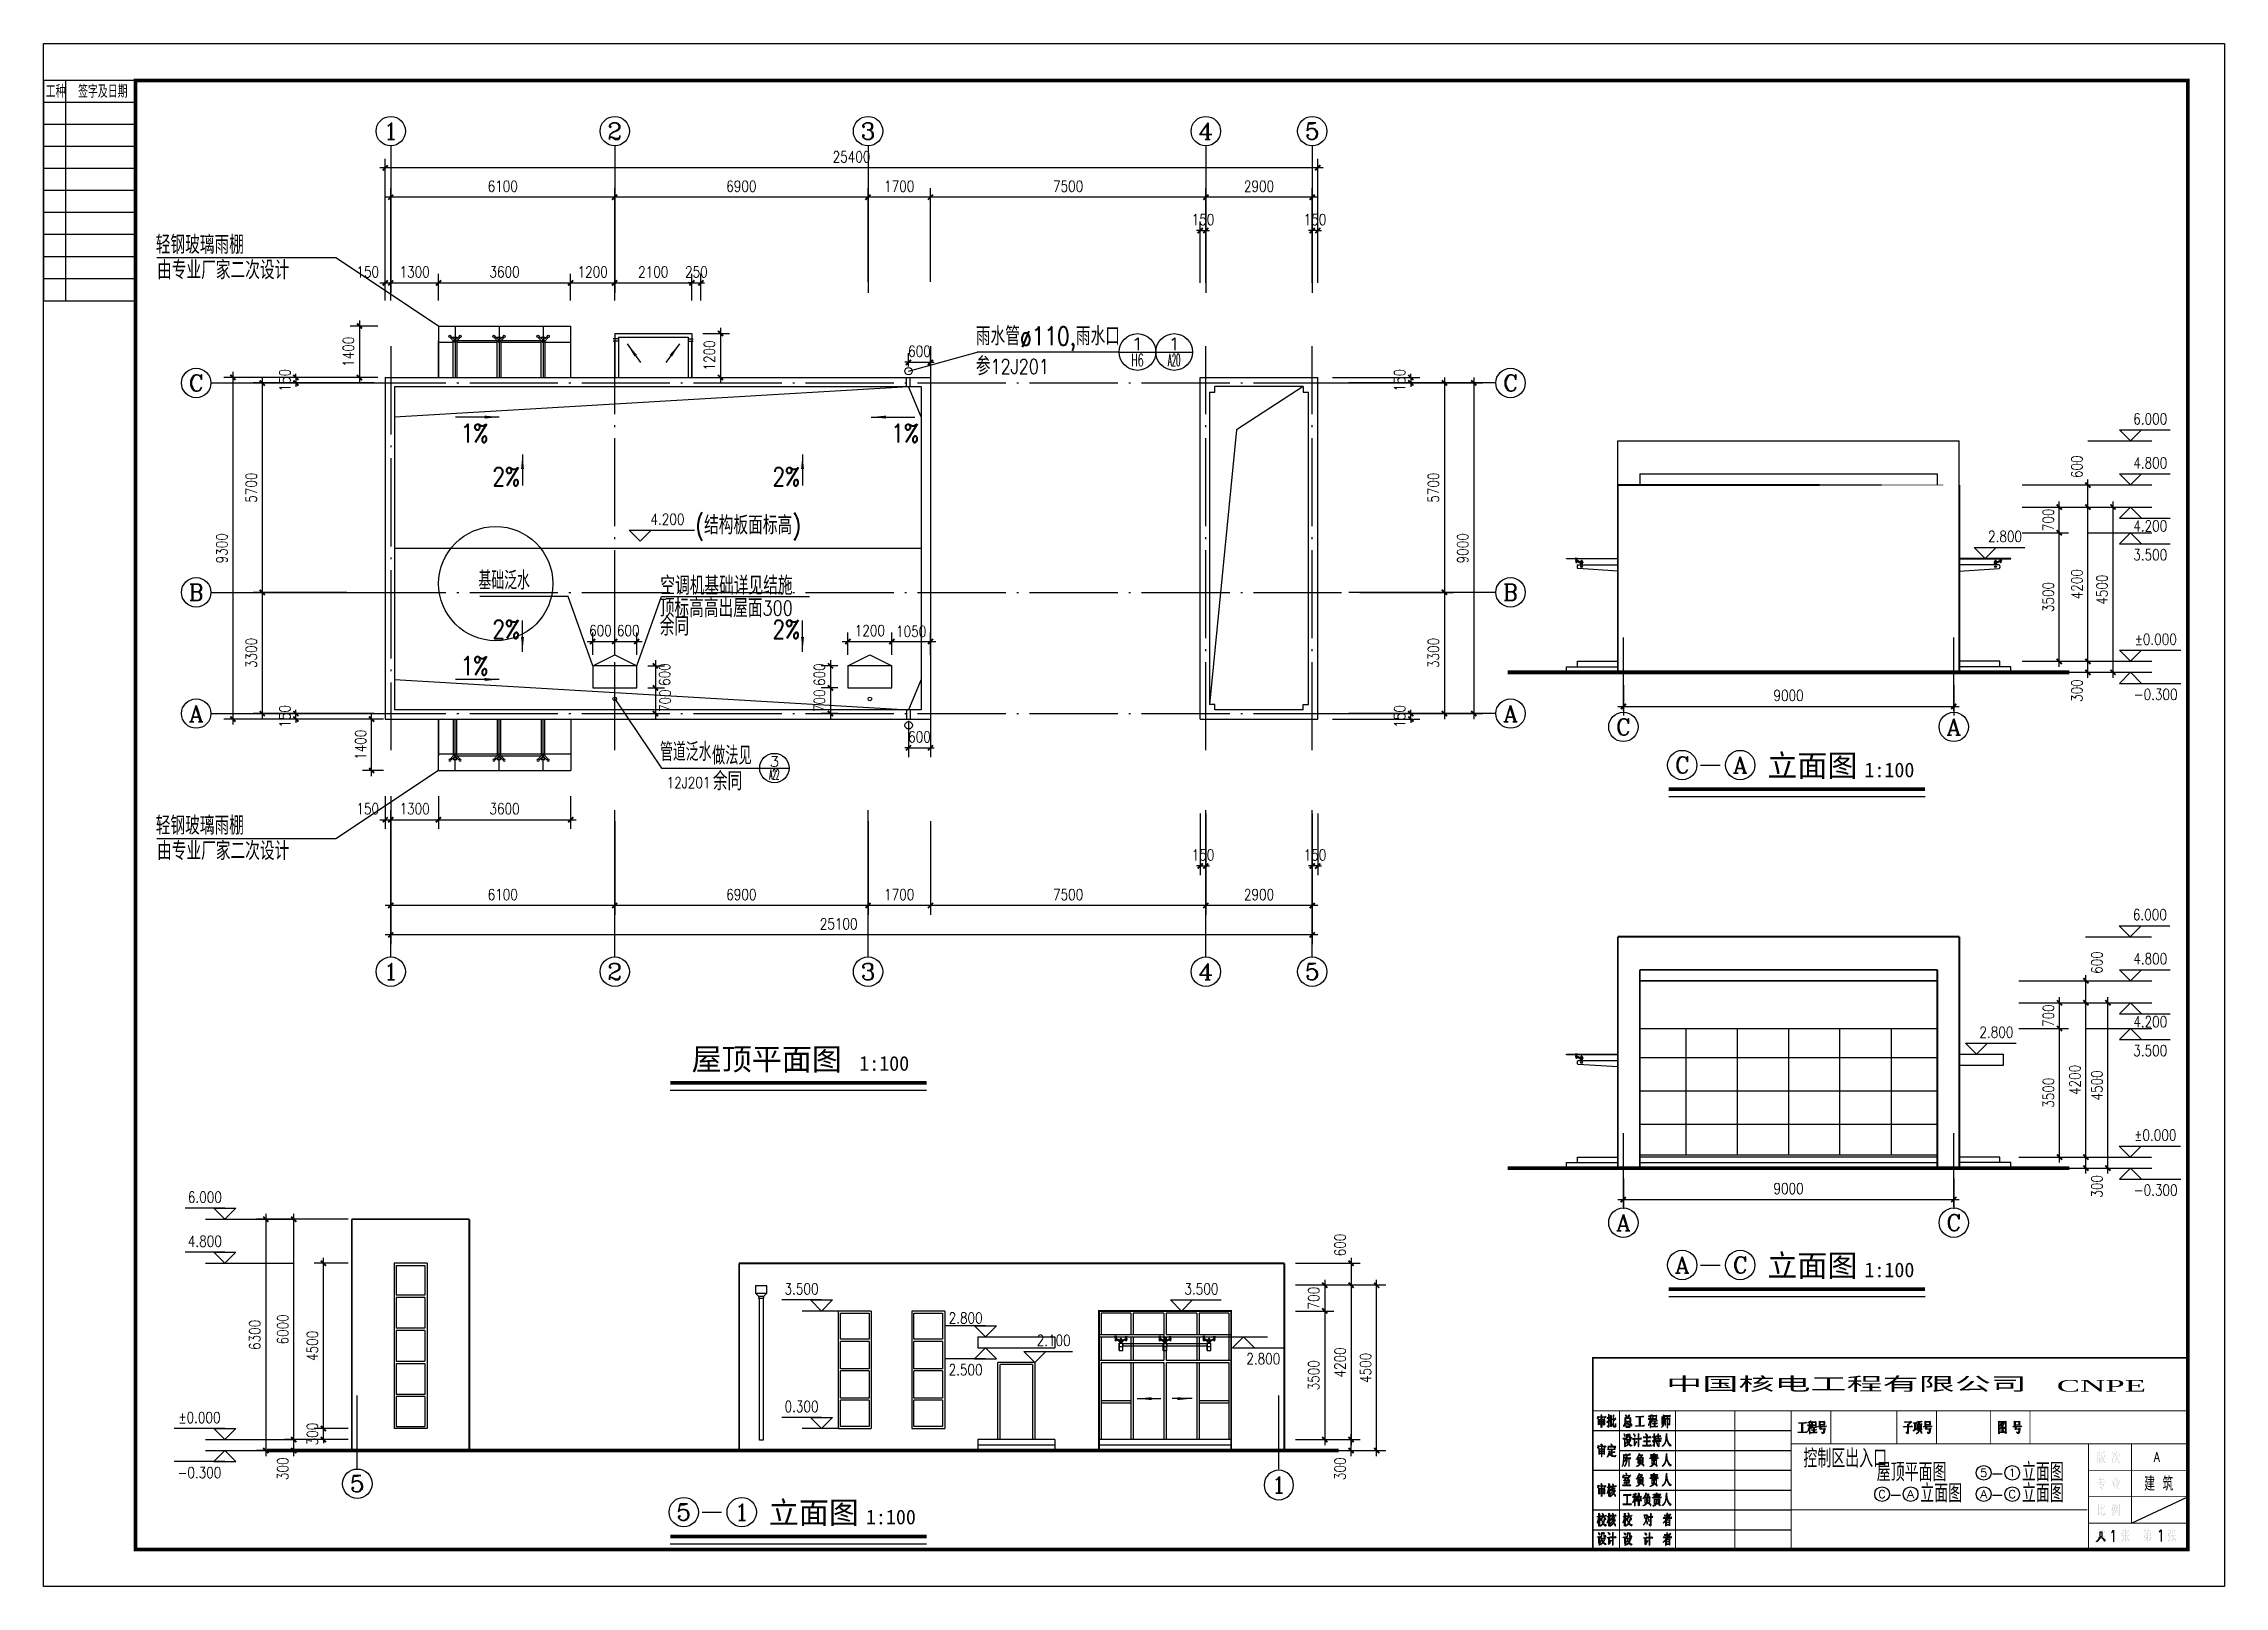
# Model space of a CAD drawing. Extents: x 458975 to 585950, y -118893 to 21149.
# Drawn here: x 526550 to 585950, y -70226 to -28226 of the extents above; entities that cross this region are included whole.
import ezdxf
from ezdxf.enums import TextEntityAlignment as Align

# ---------------------------------------------------------------- set-up
doc = ezdxf.new("R2010")
doc.units = 0
doc.header["$LTSCALE"] = 1000
doc.header["$MEASUREMENT"] = 0
for name, pattern in [('ACAD_ISO04W100', [30.5, 24, -3, 0.5, -3]), ('CENTER2', [1.125, 0.75, -0.125, 0.125, -0.125]), ('CENTERX2', [101.6, 63.5, -12.7, 12.7, -12.7]), ('DASH', [0.35, 0.25, -0.1])]:
    doc.linetypes.add(name, pattern=pattern)
doc.layers.get('0').update_dxf_attribs({"linetype": 'CONTINUOUS'})
doc.layers.get('DEFPOINTS').update_dxf_attribs({"linetype": 'CONTINUOUS'})
for name, color, linetype in [('1', 3, 'CONTINUOUS'), ('AXIS', 3, 'CONTINUOUS'), ('AXIS_TEXT', 3, 'CONTINUOUS'), ('COLUMN', 7, 'CONTINUOUS'), ('DIM_IDEN', 3, 'CONTINUOUS'), ('DOTE', 1, 'ACAD_ISO04W100'), ('E_GROUND', 2, 'CONTINUOUS'), ('E_OTHER', 7, 'CONTINUOUS'), ('E_WALL', 255, 'CONTINUOUS'), ('E_WINDOW', 4, 'CONTINUOUS'), ('LEVL', 3, 'CONTINUOUS'), ('LVTRY', 6, 'CONTINUOUS'), ('PUB_DIM', 3, 'CONTINUOUS'), ('PUB_SYMB', 3, 'CONTINUOUS'), ('PUB_SYMB_TEXT', 7, 'CONTINUOUS'), ('PUB_TEXT', 7, 'CONTINUOUS'), ('PUB_TITLE', 4, 'CONTINUOUS'), ('PUB_WALL', 255, 'CONTINUOUS'), ('ROOF', 4, 'CONTINUOUS'), ('STAIR', 2, 'CONTINUOUS'), ('WALL', 151, 'CONTINUOUS'), ('WINDOW', 2, 'CONTINUOUS'), ('暖通留洞', 6, 'CONTINUOUS')]:
    doc.layers.add(name, color=color, linetype=linetype)
doc.styles.add('-GBCBIGGBENOR', font='GBENOR.shx', dxfattribs={"bigfont": 'GBCBIG.shx'})
doc.styles.add('-HZTXTSIMPLEX', font='SIMPLEX.shx', dxfattribs={"width": 0.8, "bigfont": 'HZTXT.shx'})
doc.styles.add('-HZTXTSIMPLEX8', font='SIMPLEX8.shx', dxfattribs={"width": 0.8, "bigfont": 'HZTXT.shx'})
doc.styles.add('-华文新魏', font='stxinwei.ttf', dxfattribs={"width": 0.8})
doc.styles.add('-新宋体', font='NSimSun.ttf')
doc.styles.add('_HZTXT', font='txt.shx', dxfattribs={"width": 0.8, "bigfont": 'HZTXT.shx'})
doc.styles.add('CHINESE-3', font='romand.shx', dxfattribs={"width": 0.8, "bigfont": 'ochinese.shx'})
doc.styles.add('COMP', font='COMPLEX.shx', dxfattribs={"bigfont": 'hztxt'})
doc.styles.add('COMPLEX', font='COMPLEX.shx')
doc.styles.add('dim_font', font='SIMPLEX.shx', dxfattribs={"width": 0.8})
doc.styles.add('Hztxt', font='tssdeng.shx', dxfattribs={"width": 0.7, "bigfont": 'hztxt.shx'})
doc.styles.add('OCHINESE', font='TXT', dxfattribs={"width": 0.7, "height": 200, "bigfont": 'OCHINESE'})
doc.styles.add('RT', font='TIMES.TTF', dxfattribs={"width": 1.5})
doc.styles.add('ST', font='romans6.shx', dxfattribs={"width": 0.8, "bigfont": 'hztxt.shx'})
doc.dimstyles.new('DIMN', dxfattribs={"dimtxt": 300, "dimasz": 100, "dimexe": 250, "dimexo": 300, "dimgap": 0, "dimtad": 0, "dimdec": 0, "dimzin": 0, "dimdsep": 46, "dimtxsty": 'dim_font', "dimblk": 'ARCHTICK', "dimcen": 0.09, "dimdle": 150, "dimclrt": 7, "dimazin": 0, "dimtfac": 1, "dimtdec": 0, "dimtix": 1, "dimtmove": 2, "dimatfit": 3, "dimfxl": 1, "dimtvp": 1, "dimtolj": 1, "dimtzin": 0, "dimarcsym": 0})

msp = doc.modelspace()

# ---------------------------------------------------------------- texts
at = {"style": '_HZTXT', "width": 0.7}
for s, p in [('工种', (526607.2, -29701.1)), ('签字及日期', (527488.6, -29701.1))]:
    msp.add_text(s, height=350, dxfattribs=at).set_placement(p)
at = {"layer": '1', "style": 'CHINESE-3', "width": 0.8}
for s, height, p in [('A', 264.6, (584028.1, -66836.8)), ('建 筑', 381.02, (583766.6, -67624.7)), ('1', 317.5, (582811, -69012.8)), ('1', 317.5, (584105.6, -69007.9))]:
    msp.add_text(s, height=height, dxfattribs=at).set_placement(p)
at = {"layer": 'COLUMN', "style": '-HZTXTSIMPLEX8', "width": 0.8}
for s, height, p in [('雨水管ø110,雨水口', 500, (551941.4, -36438.5)), ('参', 500, (551941.4, -37255.3)), ('12J201', 400, (552341.4, -37218.5)), ('1%%%', 500, (537911.7, -39082.2)), ('1%%%', 500, (549640.6, -39082.2)), ('2%%%', 500, (538774.8, -40264.7)), ('2%%%', 500, (546402.7, -40264.7)), ('(结构板面标高)', 500, (544298.7, -41586.6)), ('2%%%', 500, (538774.8, -44423.3)), ('2%%%', 500, (546402.7, -44423.3)), ('1%%%', 500, (537911.7, -45415.2))]:
    msp.add_text(s, height=height, dxfattribs=at).set_placement(p)
at = {"layer": 'DIM_IDEN', "style": 'ST', "width": 0.8}
msp.add_text('12J201', height=300, dxfattribs=at).set_placement((543519.8, -48583.2), align=Align.BOTTOM_LEFT)
at = {"layer": 'LEVL', "color": 7, "char_height": 300, "attachment_point": 5, "style": 'dim_font'}
for s, insert in [('6.000', (583929.7, -38442)), ('4.800', (583929.7, -39642)), ('2.800', (579974.9, -41642)), ('4.200', (583929.7, -41356)), ('3.500', (583929.7, -42142)), ('%%p0.000', (584078.3, -44442)), ('-0.300', (584078.3, -45942)), ('6.000', (583919.4, -51939.4)), ('4.800', (583929.7, -53139.4)), ('2.800', (579739.4, -55139.4)), ('4.200', (583929.7, -54853.4)), ('3.500', (583929.7, -55639.4)), ('%%p0.000', (584068, -57939.4)), ('-0.300', (584078.3, -59439.4)), ('6.000', (530941.5, -59629.6)), ('4.800', (530941.5, -60829.6)), ('3.500', (547194.1, -62129.6)), ('3.500', (558086, -62129.6)), ('2.800', (551663.4, -62920.2)), ('2.100', (554061.5, -63529.6)), ('2.800', (559771, -64029.6)), ('2.500', (551662.4, -64329.6)), ('0.300', (547194.1, -65329.6)), ('%%p0.000', (530793, -65629.6)), ('-0.300', (530793, -67129.6))]:
    msp.add_mtext(s, dxfattribs=dict(at, insert=insert))
at = {"layer": 'LEVL', "insert": (543542.4, -41173.6), "char_height": 300, "attachment_point": 5, "style": 'dim_font'}
msp.add_mtext('4.200', dxfattribs=at)
at = {"layer": 'PUB_DIM', "color": 7, "char_height": 300, "attachment_point": 5, "rotation": 90, "style": 'dim_font'}
for s, insert in [('\\A1;600', (561862.2, -60933)), ('\\A1;700', (561144.8, -62379.6)), ('\\A1;4200', (561862.2, -64129.6)), ('\\A1;4500', (562558.4, -64279.6))]:
    msp.add_mtext(s, dxfattribs=dict(at, insert=insert))
at = {"layer": 'PUB_TEXT'}
for s, height, style, width, p in [('轻钢玻璃雨棚', 500, '-HZTXTSIMPLEX', 0.8, (529604.5, -33949.2)), ('由专业厂家二次设计', 500, '-HZTXTSIMPLEX', 0.8, (529640.6, -34641.2)), ('余同', 500, '_HZTXT', 0.8, (544777.5, -48554.3)), ('轻钢玻璃雨棚', 500, '-HZTXTSIMPLEX', 0.8, (529604.5, -49762.1)), ('由专业厂家二次设计', 500, '-HZTXTSIMPLEX', 0.8, (529640.6, -50454.2)), ('中国核电工程有限公司', 360, '-华文新魏', 2, (570748.3, -64892.1)), ('CNPE', 315, 'RT', 2, (581382.7, -64923.6)), ('控制区出入口', 500, 'OCHINESE', 0.8, (574481.8, -66991.9)), ('屋顶平面图', 500, 'OCHINESE', 0.8, (576479.7, -67365.9)), ('立面图', 500, 'OCHINESE', 0.8, (580433.7, -67362.8)), ('立面图', 500, 'OCHINESE', 0.8, (577664.8, -67942.8)), ('立面图', 500, 'OCHINESE', 0.8, (580433.7, -67942.8))]:
    msp.add_text(s, height=height, dxfattribs=dict(at, style=style, width=width)).set_placement(p)
at = {"layer": 'PUB_TEXT', "style": 'Hztxt', "width": 0.7}
for s, p in [('基础泛水', (538393.7, -43239.8)), ('管道泛水', (543340.8, -47906.2))]:
    msp.add_text(s, height=500, dxfattribs=at).set_placement(p, align=Align.BOTTOM_LEFT)
at = {"layer": 'PUB_TEXT'}
for s, height, style, p in [('做法见                    ', 500, '-GBCBIGGBENOR', (544756.5, -47856.4)), ('立面图', 600, '-新宋体', (573499.1, -48180.5, 1394848.9)), ('1:100', 400, '-新宋体', (576145.5, -48198.7, 1394848.9)), ('屋顶平面图', 600, '-新宋体', (544200.4, -56171.1, 1394848.9)), ('1:100', 400, '-新宋体', (548765.3, -56189.3, 1394848.9)), ('立面图', 600, '-新宋体', (573499.1, -61791.4, 1394848.9)), ('1:100', 400, '-新宋体', (576145.5, -61809.6, 1394848.9)), ('立面图', 600, '-新宋体', (546301.1, -68519.4, 1394848.9)), ('1:100', 400, '-新宋体', (548947.5, -68537.6, 1394848.9))]:
    msp.add_text(s, height=height, dxfattribs=dict(at, style=style)).set_placement(p)
at = {"layer": '暖通留洞', "style": '-HZTXTSIMPLEX8', "width": 0.8}
for s, height, p in [('空调机基础详见结施', 500, (543348.9, -43231.1)), ('顶标高高出屋面', 500, (543331.9, -43843.6)), ('余同', 500, (543331.9, -44341.3)), ('300', 400, (546131.9, -43792.4))]:
    msp.add_text(s, height=height, dxfattribs=at).set_placement(p)

# ---------------------------------------------------------------- blocks, each defined once
blk = doc.blocks.new('A$C28BA262E')
for p, q in [((-33, 0), (-136, 112)), ((0, 33), (-112, 136)), ((112, 136), (0, 33)), ((136, 112), (33, 0))]:
    blk.add_line(p, q)
for centre, radius in [((-140, 140), 28), ((0, 0), 32.9), ((140, 140), 28)]:
    blk.add_circle(centre, radius)
blk = doc.blocks.new('_axiso')
blk.add_circle((0, 0), 0.5)
at = {"layer": 'AXIS_TEXT', "style": 'COMPLEX', "width": 1.041667}
blk.add_attdef('A', text='', height=0.56, dxfattribs=at).set_placement((-0.25, -0.28), (0.25, -0.28), align=Align.FIT)
blk = doc.blocks.new('_archtick')
at = {"const_width": 0.5}
blk.add_lwpolyline([(-0.7, -0.7), (0.7, 0.7)], dxfattribs=at)
blk = doc.blocks.new('*D127')
at = {"layer": 'AXIS', "color": 0, "lineweight": -2, "transparency": 16777216}
for p, q in [((558205, -49391), (558205, -51941)), ((561105, -49391), (561105, -51941)), ((561255, -51691), (558055, -51691))]:
    blk.add_line(p, q, dxfattribs=at)
at = {"layer": 'DEFPOINTS', "color": 0, "transparency": 16777216}
for p in [(558205, -49091), (561105, -49091), (558205, -51691)]:
    blk.add_point(p, dxfattribs=at)
at = {"layer": 'AXIS', "color": 0, "lineweight": -2, "transparency": 16777216, "xscale": 100, "yscale": 100, "zscale": 100, "rotation": 180}
blk.add_blockref('_archtick', (558205, -51691), dxfattribs=at)
at = {"layer": 'AXIS', "color": 0, "lineweight": -2, "transparency": 16777216, "xscale": 100, "yscale": 100, "zscale": 100}
blk.add_blockref('_archtick', (561105, -51691), dxfattribs=at)
at = {"layer": 'AXIS', "color": 7, "transparency": 16777216, "insert": (559655, -51391), "char_height": 300, "attachment_point": 5, "style": 'dim_font'}
blk.add_mtext('\\A1;2900', dxfattribs=at)
blk = doc.blocks.new('*D128')
at = {"layer": 'AXIS', "color": 0, "lineweight": -2, "transparency": 16777216}
for p, q in [((550705, -49391), (550705, -51941)), ((558205, -49391), (558205, -51941)), ((558355, -51691), (550555, -51691))]:
    blk.add_line(p, q, dxfattribs=at)
at = {"layer": 'DEFPOINTS', "color": 0, "transparency": 16777216}
for p in [(550705, -49091), (558205, -49091), (550705, -51691)]:
    blk.add_point(p, dxfattribs=at)
at = {"layer": 'AXIS', "color": 0, "lineweight": -2, "transparency": 16777216, "xscale": 100, "yscale": 100, "zscale": 100, "rotation": 180}
blk.add_blockref('_archtick', (550705, -51691), dxfattribs=at)
at = {"layer": 'AXIS', "color": 0, "lineweight": -2, "transparency": 16777216, "xscale": 100, "yscale": 100, "zscale": 100}
blk.add_blockref('_archtick', (558205, -51691), dxfattribs=at)
at = {"layer": 'AXIS', "color": 7, "transparency": 16777216, "insert": (554455, -51391), "char_height": 300, "attachment_point": 5, "style": 'dim_font'}
blk.add_mtext('\\A1;7500', dxfattribs=at)
blk = doc.blocks.new('*D129')
at = {"layer": 'AXIS', "color": 0, "lineweight": -2, "transparency": 16777216}
for p, q in [((549005, -49391), (549005, -51941)), ((550705, -49391), (550705, -51941)), ((550855, -51691), (548855, -51691))]:
    blk.add_line(p, q, dxfattribs=at)
at = {"layer": 'DEFPOINTS', "color": 0, "transparency": 16777216}
for p in [(549005, -49091), (550705, -49091), (549005, -51691)]:
    blk.add_point(p, dxfattribs=at)
at = {"layer": 'AXIS', "color": 0, "lineweight": -2, "transparency": 16777216, "xscale": 100, "yscale": 100, "zscale": 100, "rotation": 180}
blk.add_blockref('_archtick', (549005, -51691), dxfattribs=at)
at = {"layer": 'AXIS', "color": 0, "lineweight": -2, "transparency": 16777216, "xscale": 100, "yscale": 100, "zscale": 100}
blk.add_blockref('_archtick', (550705, -51691), dxfattribs=at)
at = {"layer": 'AXIS', "color": 7, "transparency": 16777216, "insert": (549855, -51391), "char_height": 300, "attachment_point": 5, "style": 'dim_font'}
blk.add_mtext('\\A1;1700', dxfattribs=at)
blk = doc.blocks.new('*D130')
at = {"layer": 'AXIS', "color": 0, "lineweight": -2, "transparency": 16777216}
for p, q in [((542105, -49391), (542105, -51941)), ((549005, -49391), (549005, -51941)), ((549155, -51691), (541955, -51691))]:
    blk.add_line(p, q, dxfattribs=at)
at = {"layer": 'DEFPOINTS', "color": 0, "transparency": 16777216}
for p in [(542105, -49091), (549005, -49091), (542105, -51691)]:
    blk.add_point(p, dxfattribs=at)
at = {"layer": 'AXIS', "color": 0, "lineweight": -2, "transparency": 16777216, "xscale": 100, "yscale": 100, "zscale": 100, "rotation": 180}
blk.add_blockref('_archtick', (542105, -51691), dxfattribs=at)
at = {"layer": 'AXIS', "color": 0, "lineweight": -2, "transparency": 16777216, "xscale": 100, "yscale": 100, "zscale": 100}
blk.add_blockref('_archtick', (549005, -51691), dxfattribs=at)
at = {"layer": 'AXIS', "color": 7, "transparency": 16777216, "insert": (545555, -51391), "char_height": 300, "attachment_point": 5, "style": 'dim_font'}
blk.add_mtext('\\A1;6900', dxfattribs=at)
blk = doc.blocks.new('*D131')
at = {"layer": 'AXIS', "color": 0, "lineweight": -2, "transparency": 16777216}
for p, q in [((536005, -49391), (536005, -51941)), ((542105, -49391), (542105, -51941)), ((542255, -51691), (535855, -51691))]:
    blk.add_line(p, q, dxfattribs=at)
at = {"layer": 'DEFPOINTS', "color": 0, "transparency": 16777216}
for p in [(536005, -49091), (542105, -49091), (536005, -51691)]:
    blk.add_point(p, dxfattribs=at)
at = {"layer": 'AXIS', "color": 0, "lineweight": -2, "transparency": 16777216, "xscale": 100, "yscale": 100, "zscale": 100, "rotation": 180}
blk.add_blockref('_archtick', (536005, -51691), dxfattribs=at)
at = {"layer": 'AXIS', "color": 0, "lineweight": -2, "transparency": 16777216, "xscale": 100, "yscale": 100, "zscale": 100}
blk.add_blockref('_archtick', (542105, -51691), dxfattribs=at)
at = {"layer": 'AXIS', "color": 7, "transparency": 16777216, "insert": (539055, -51391), "char_height": 300, "attachment_point": 5, "style": 'dim_font'}
blk.add_mtext('\\A1;6100', dxfattribs=at)
blk = doc.blocks.new('*D132')
at = {"layer": 'AXIS', "color": 0, "lineweight": -2, "transparency": 16777216}
for p, q in [((536005, -49391), (536005, -52741)), ((561105, -49391), (561105, -52741)), ((561255, -52491), (535855, -52491))]:
    blk.add_line(p, q, dxfattribs=at)
at = {"layer": 'DEFPOINTS', "color": 0, "transparency": 16777216}
for p in [(536005, -49091), (561105, -49091), (536005, -52491)]:
    blk.add_point(p, dxfattribs=at)
at = {"layer": 'AXIS', "color": 0, "lineweight": -2, "transparency": 16777216, "xscale": 100, "yscale": 100, "zscale": 100, "rotation": 180}
blk.add_blockref('_archtick', (536005, -52491), dxfattribs=at)
at = {"layer": 'AXIS', "color": 0, "lineweight": -2, "transparency": 16777216, "xscale": 100, "yscale": 100, "zscale": 100}
blk.add_blockref('_archtick', (561105, -52491), dxfattribs=at)
at = {"layer": 'AXIS', "color": 7, "transparency": 16777216, "insert": (548206, -52191), "char_height": 300, "attachment_point": 5, "style": 'dim_font'}
blk.add_mtext('\\A1;25100', dxfattribs=at)
blk = doc.blocks.new('*D133')
at = {"layer": 'AXIS', "color": 0, "lineweight": -2, "transparency": 16777216}
for p, q in [((561255, -32408), (558055, -32408)), ((558205, -34708), (558205, -32158)), ((561105, -34708), (561105, -32158))]:
    blk.add_line(p, q, dxfattribs=at)
at = {"layer": 'DEFPOINTS', "color": 0, "transparency": 16777216}
for p in [(558205, -32408), (558205, -35008), (561105, -35008)]:
    blk.add_point(p, dxfattribs=at)
at = {"layer": 'AXIS', "color": 0, "lineweight": -2, "transparency": 16777216, "xscale": 100, "yscale": 100, "zscale": 100, "rotation": 180}
blk.add_blockref('_archtick', (558205, -32408), dxfattribs=at)
at = {"layer": 'AXIS', "color": 0, "lineweight": -2, "transparency": 16777216, "xscale": 100, "yscale": 100, "zscale": 100}
blk.add_blockref('_archtick', (561105, -32408), dxfattribs=at)
at = {"layer": 'AXIS', "color": 7, "transparency": 16777216, "insert": (559655, -32108), "char_height": 300, "attachment_point": 5, "style": 'dim_font'}
blk.add_mtext('\\A1;2900', dxfattribs=at)
blk = doc.blocks.new('*D134')
at = {"layer": 'AXIS', "color": 0, "lineweight": -2, "transparency": 16777216}
for p, q in [((558355, -32408), (550555, -32408)), ((550705, -34708), (550705, -32158)), ((558205, -34708), (558205, -32158))]:
    blk.add_line(p, q, dxfattribs=at)
at = {"layer": 'DEFPOINTS', "color": 0, "transparency": 16777216}
for p in [(550705, -32408), (550705, -35008), (558205, -35008)]:
    blk.add_point(p, dxfattribs=at)
at = {"layer": 'AXIS', "color": 0, "lineweight": -2, "transparency": 16777216, "xscale": 100, "yscale": 100, "zscale": 100, "rotation": 180}
blk.add_blockref('_archtick', (550705, -32408), dxfattribs=at)
at = {"layer": 'AXIS', "color": 0, "lineweight": -2, "transparency": 16777216, "xscale": 100, "yscale": 100, "zscale": 100}
blk.add_blockref('_archtick', (558205, -32408), dxfattribs=at)
at = {"layer": 'AXIS', "color": 7, "transparency": 16777216, "insert": (554455, -32108), "char_height": 300, "attachment_point": 5, "style": 'dim_font'}
blk.add_mtext('\\A1;7500', dxfattribs=at)
blk = doc.blocks.new('*D135')
at = {"layer": 'AXIS', "color": 0, "lineweight": -2, "transparency": 16777216}
for p, q in [((550855, -32408), (548855, -32408)), ((549005, -34708), (549005, -32158)), ((550705, -34708), (550705, -32158))]:
    blk.add_line(p, q, dxfattribs=at)
at = {"layer": 'DEFPOINTS', "color": 0, "transparency": 16777216}
for p in [(549005, -32408), (549005, -35008), (550705, -35008)]:
    blk.add_point(p, dxfattribs=at)
at = {"layer": 'AXIS', "color": 0, "lineweight": -2, "transparency": 16777216, "xscale": 100, "yscale": 100, "zscale": 100, "rotation": 180}
blk.add_blockref('_archtick', (549005, -32408), dxfattribs=at)
at = {"layer": 'AXIS', "color": 0, "lineweight": -2, "transparency": 16777216, "xscale": 100, "yscale": 100, "zscale": 100}
blk.add_blockref('_archtick', (550705, -32408), dxfattribs=at)
at = {"layer": 'AXIS', "color": 7, "transparency": 16777216, "insert": (549855, -32108), "char_height": 300, "attachment_point": 5, "style": 'dim_font'}
blk.add_mtext('\\A1;1700', dxfattribs=at)
blk = doc.blocks.new('*D136')
at = {"layer": 'AXIS', "color": 0, "lineweight": -2, "transparency": 16777216}
for p, q in [((549155, -32408), (541955, -32408)), ((542105, -34708), (542105, -32158)), ((549005, -34708), (549005, -32158))]:
    blk.add_line(p, q, dxfattribs=at)
at = {"layer": 'DEFPOINTS', "color": 0, "transparency": 16777216}
for p in [(542105, -32408), (542105, -35008), (549005, -35008)]:
    blk.add_point(p, dxfattribs=at)
at = {"layer": 'AXIS', "color": 0, "lineweight": -2, "transparency": 16777216, "xscale": 100, "yscale": 100, "zscale": 100, "rotation": 180}
blk.add_blockref('_archtick', (542105, -32408), dxfattribs=at)
at = {"layer": 'AXIS', "color": 0, "lineweight": -2, "transparency": 16777216, "xscale": 100, "yscale": 100, "zscale": 100}
blk.add_blockref('_archtick', (549005, -32408), dxfattribs=at)
at = {"layer": 'AXIS', "color": 7, "transparency": 16777216, "insert": (545555, -32108), "char_height": 300, "attachment_point": 5, "style": 'dim_font'}
blk.add_mtext('\\A1;6900', dxfattribs=at)
blk = doc.blocks.new('*D137')
at = {"layer": 'AXIS', "color": 0, "lineweight": -2, "transparency": 16777216}
for p, q in [((542255, -32408), (535855, -32408)), ((536005, -34708), (536005, -32158)), ((542105, -34708), (542105, -32158))]:
    blk.add_line(p, q, dxfattribs=at)
at = {"layer": 'DEFPOINTS', "color": 0, "transparency": 16777216}
for p in [(536005, -32408), (536005, -35008), (542105, -35008)]:
    blk.add_point(p, dxfattribs=at)
at = {"layer": 'AXIS', "color": 0, "lineweight": -2, "transparency": 16777216, "xscale": 100, "yscale": 100, "zscale": 100, "rotation": 180}
blk.add_blockref('_archtick', (536005, -32408), dxfattribs=at)
at = {"layer": 'AXIS', "color": 0, "lineweight": -2, "transparency": 16777216, "xscale": 100, "yscale": 100, "zscale": 100}
blk.add_blockref('_archtick', (542105, -32408), dxfattribs=at)
at = {"layer": 'AXIS', "color": 7, "transparency": 16777216, "insert": (539055, -32108), "char_height": 300, "attachment_point": 5, "style": 'dim_font'}
blk.add_mtext('\\A1;6100', dxfattribs=at)
blk = doc.blocks.new('*D138')
at = {"layer": 'AXIS', "color": 0, "lineweight": -2, "transparency": 16777216}
for p, q in [((535855, -34708), (535855, -31358)), ((561255, -34708), (561255, -31358)), ((561405, -31608), (535705, -31608))]:
    blk.add_line(p, q, dxfattribs=at)
at = {"layer": 'DEFPOINTS', "color": 0, "transparency": 16777216}
for p in [(535855, -31608), (535855, -35008), (561255, -35008)]:
    blk.add_point(p, dxfattribs=at)
at = {"layer": 'AXIS', "color": 0, "lineweight": -2, "transparency": 16777216, "xscale": 100, "yscale": 100, "zscale": 100, "rotation": 180}
blk.add_blockref('_archtick', (535855, -31608), dxfattribs=at)
at = {"layer": 'AXIS', "color": 0, "lineweight": -2, "transparency": 16777216, "xscale": 100, "yscale": 100, "zscale": 100}
blk.add_blockref('_archtick', (561255, -31608), dxfattribs=at)
at = {"layer": 'AXIS', "color": 7, "transparency": 16777216, "insert": (548555, -31308), "char_height": 300, "attachment_point": 5, "style": 'dim_font'}
blk.add_mtext('\\A1;25400', dxfattribs=at)
blk = doc.blocks.new('*D139')
at = {"layer": 'AXIS', "color": 0, "lineweight": -2, "transparency": 16777216}
for p, q in [((532505, -37315), (532505, -43315)), ((534805, -37465), (532255, -37465)), ((534805, -43165), (532255, -43165))]:
    blk.add_line(p, q, dxfattribs=at)
at = {"layer": 'DEFPOINTS', "color": 0, "transparency": 16777216}
for p in [(535105, -37465), (532505, -43165), (535105, -43165)]:
    blk.add_point(p, dxfattribs=at)
at = {"layer": 'AXIS', "color": 0, "lineweight": -2, "transparency": 16777216, "xscale": 100, "yscale": 100, "zscale": 100}
for p, rotation in [((532505, -37465), 90), ((532505, -43165), 270)]:
    blk.add_blockref('_archtick', p, dxfattribs=dict(at, rotation=rotation))
at = {"layer": 'AXIS', "color": 7, "transparency": 16777216, "insert": (532205, -40315), "char_height": 300, "attachment_point": 5, "rotation": 90, "style": 'dim_font'}
blk.add_mtext('\\A1;5700', dxfattribs=at)
blk = doc.blocks.new('*D140')
at = {"layer": 'AXIS', "color": 0, "lineweight": -2, "transparency": 16777216}
for p, q in [((534805, -43165), (532255, -43165)), ((532505, -43015), (532505, -46615)), ((534805, -46465), (532255, -46465))]:
    blk.add_line(p, q, dxfattribs=at)
at = {"layer": 'DEFPOINTS', "color": 0, "transparency": 16777216}
for p in [(535105, -43165), (532505, -46465), (535105, -46465)]:
    blk.add_point(p, dxfattribs=at)
at = {"layer": 'AXIS', "color": 0, "lineweight": -2, "transparency": 16777216, "xscale": 100, "yscale": 100, "zscale": 100}
for p, rotation in [((532505, -43165), 90), ((532505, -46465), 270)]:
    blk.add_blockref('_archtick', p, dxfattribs=dict(at, rotation=rotation))
at = {"layer": 'AXIS', "color": 7, "transparency": 16777216, "insert": (532205, -44815), "char_height": 300, "attachment_point": 5, "rotation": 90, "style": 'dim_font'}
blk.add_mtext('\\A1;3300', dxfattribs=at)
blk = doc.blocks.new('*D141')
at = {"layer": 'AXIS', "color": 0, "lineweight": -2, "transparency": 16777216}
for p, q in [((534805, -37315), (531455, -37315)), ((531705, -37165), (531705, -46765)), ((534805, -46615), (531455, -46615))]:
    blk.add_line(p, q, dxfattribs=at)
at = {"layer": 'DEFPOINTS', "color": 0, "transparency": 16777216}
for p in [(535105, -37315), (531705, -46615), (535105, -46615)]:
    blk.add_point(p, dxfattribs=at)
at = {"layer": 'AXIS', "color": 0, "lineweight": -2, "transparency": 16777216, "xscale": 100, "yscale": 100, "zscale": 100}
for p, rotation in [((531705, -37315), 90), ((531705, -46615), 270)]:
    blk.add_blockref('_archtick', p, dxfattribs=dict(at, rotation=rotation))
at = {"layer": 'AXIS', "color": 7, "transparency": 16777216, "insert": (531405, -41965), "char_height": 300, "attachment_point": 5, "rotation": 90, "style": 'dim_font'}
blk.add_mtext('\\A1;9300', dxfattribs=at)
blk = doc.blocks.new('*D142')
at = {"layer": 'AXIS', "color": 0, "lineweight": -2, "transparency": 16777216}
for p, q in [((564705, -37315), (564705, -43315)), ((562405, -37465), (564955, -37465)), ((562405, -43165), (564955, -43165))]:
    blk.add_line(p, q, dxfattribs=at)
at = {"layer": 'DEFPOINTS', "color": 0, "transparency": 16777216}
for p in [(562105, -37465), (562105, -43165), (564705, -43165)]:
    blk.add_point(p, dxfattribs=at)
at = {"layer": 'AXIS', "color": 0, "lineweight": -2, "transparency": 16777216, "xscale": 100, "yscale": 100, "zscale": 100}
for p, rotation in [((564705, -37465), 90), ((564705, -43165), 270)]:
    blk.add_blockref('_archtick', p, dxfattribs=dict(at, rotation=rotation))
at = {"layer": 'AXIS', "color": 7, "transparency": 16777216, "insert": (564405, -40315), "char_height": 300, "attachment_point": 5, "rotation": 90, "style": 'dim_font'}
blk.add_mtext('\\A1;5700', dxfattribs=at)
blk = doc.blocks.new('*D143')
at = {"layer": 'AXIS', "color": 0, "lineweight": -2, "transparency": 16777216}
for p, q in [((562405, -43165), (564955, -43165)), ((564705, -43015), (564705, -46615)), ((562405, -46465), (564955, -46465))]:
    blk.add_line(p, q, dxfattribs=at)
at = {"layer": 'DEFPOINTS', "color": 0, "transparency": 16777216}
for p in [(562105, -43165), (562105, -46465), (564705, -46465)]:
    blk.add_point(p, dxfattribs=at)
at = {"layer": 'AXIS', "color": 0, "lineweight": -2, "transparency": 16777216, "xscale": 100, "yscale": 100, "zscale": 100}
for p, rotation in [((564705, -43165), 90), ((564705, -46465), 270)]:
    blk.add_blockref('_archtick', p, dxfattribs=dict(at, rotation=rotation))
at = {"layer": 'AXIS', "color": 7, "transparency": 16777216, "insert": (564405, -44815), "char_height": 300, "attachment_point": 5, "rotation": 90, "style": 'dim_font'}
blk.add_mtext('\\A1;3300', dxfattribs=at)
blk = doc.blocks.new('*D144')
at = {"layer": 'AXIS', "color": 0, "lineweight": -2, "transparency": 16777216}
for p, q in [((565505, -37315), (565505, -46615)), ((562405, -37465), (565755, -37465)), ((562405, -46465), (565755, -46465))]:
    blk.add_line(p, q, dxfattribs=at)
at = {"layer": 'DEFPOINTS', "color": 0, "transparency": 16777216}
for p in [(562105, -37465), (562105, -46465), (565505, -46465)]:
    blk.add_point(p, dxfattribs=at)
at = {"layer": 'AXIS', "color": 0, "lineweight": -2, "transparency": 16777216, "xscale": 100, "yscale": 100, "zscale": 100}
for p, rotation in [((565505, -37465), 90), ((565505, -46465), 270)]:
    blk.add_blockref('_archtick', p, dxfattribs=dict(at, rotation=rotation))
at = {"layer": 'AXIS', "color": 7, "transparency": 16777216, "insert": (565205, -41965), "char_height": 300, "attachment_point": 5, "rotation": 90, "style": 'dim_font'}
blk.add_mtext('\\A1;9000', dxfattribs=at)
blk = doc.blocks.new('*D145')
at = {"layer": 'DEFPOINTS', "color": 0, "transparency": 16777216}
for p in [(534170, -65930), (535144, -65930), (535144, -66230)]:
    blk.add_point(p, dxfattribs=at)
at = {"layer": 'PUB_DIM', "color": 0, "lineweight": -2, "transparency": 16777216}
for p, q in [((534844, -65930), (533920, -65930)), ((534170, -65930), (534170, -65830)), ((534170, -66230), (534170, -65930)), ((534844, -66230), (533920, -66230)), ((534170, -66230), (534170, -66330))]:
    blk.add_line(p, q, dxfattribs=at)
at = {"layer": 'PUB_DIM', "color": 0, "lineweight": -2, "transparency": 16777216, "xscale": 100, "yscale": 100, "zscale": 100}
for p, rotation in [((534170, -65930), 270), ((534170, -66230), 90)]:
    blk.add_blockref('_archtick', p, dxfattribs=dict(at, rotation=rotation))
at = {"layer": 'PUB_DIM', "color": 7, "transparency": 16777216, "insert": (533870, -66080), "char_height": 300, "attachment_point": 5, "rotation": 90, "style": 'dim_font'}
blk.add_mtext('\\A1;300', dxfattribs=at)
blk = doc.blocks.new('*D146')
at = {"layer": 'DEFPOINTS', "color": 0, "transparency": 16777216}
for p in [(534170, -61430), (535144, -61430), (535144, -65930)]:
    blk.add_point(p, dxfattribs=at)
at = {"layer": 'PUB_DIM', "color": 0, "lineweight": -2, "transparency": 16777216}
for p, q in [((534844, -61430), (533920, -61430)), ((534170, -66080), (534170, -61280)), ((534844, -65930), (533920, -65930))]:
    blk.add_line(p, q, dxfattribs=at)
at = {"layer": 'PUB_DIM', "color": 0, "lineweight": -2, "transparency": 16777216, "xscale": 100, "yscale": 100, "zscale": 100}
for p, rotation in [((534170, -61430), 90), ((534170, -65930), 270)]:
    blk.add_blockref('_archtick', p, dxfattribs=dict(at, rotation=rotation))
at = {"layer": 'PUB_DIM', "color": 7, "transparency": 16777216, "insert": (533870, -63680), "char_height": 300, "attachment_point": 5, "rotation": 90, "style": 'dim_font'}
blk.add_mtext('\\A1;4500', dxfattribs=at)
blk = doc.blocks.new('*D147')
at = {"layer": 'DEFPOINTS', "color": 0, "transparency": 16777216}
for p in [(533364, -66230), (535144, -66230), (535144, -66530)]:
    blk.add_point(p, dxfattribs=at)
at = {"layer": 'PUB_DIM', "color": 0, "lineweight": -2, "transparency": 16777216}
for p, q in [((534844, -66230), (533114, -66230)), ((533364, -66680), (533364, -66080)), ((534844, -66530), (533114, -66530))]:
    blk.add_line(p, q, dxfattribs=at)
at = {"layer": 'PUB_DIM', "color": 0, "lineweight": -2, "transparency": 16777216, "xscale": 100, "yscale": 100, "zscale": 100}
for p, rotation in [((533364, -66230), 90), ((533364, -66530), 270)]:
    blk.add_blockref('_archtick', p, dxfattribs=dict(at, rotation=rotation))
at = {"layer": 'PUB_DIM', "color": 7, "transparency": 16777216, "insert": (533064, -67026), "char_height": 300, "attachment_point": 5, "rotation": 90, "style": 'dim_font'}
blk.add_mtext('\\A1;300', dxfattribs=at)
blk = doc.blocks.new('*D148')
at = {"layer": 'DEFPOINTS', "color": 0, "transparency": 16777216}
for p in [(533364, -60230), (535144, -60230), (535144, -66230)]:
    blk.add_point(p, dxfattribs=at)
at = {"layer": 'PUB_DIM', "color": 0, "lineweight": -2, "transparency": 16777216}
for p, q in [((534844, -60230), (533114, -60230)), ((533364, -66380), (533364, -60080)), ((534844, -66230), (533114, -66230))]:
    blk.add_line(p, q, dxfattribs=at)
at = {"layer": 'PUB_DIM', "color": 0, "lineweight": -2, "transparency": 16777216, "xscale": 100, "yscale": 100, "zscale": 100}
for p, rotation in [((533364, -60230), 90), ((533364, -66230), 270)]:
    blk.add_blockref('_archtick', p, dxfattribs=dict(at, rotation=rotation))
at = {"layer": 'PUB_DIM', "color": 7, "transparency": 16777216, "insert": (533064, -63230), "char_height": 300, "attachment_point": 5, "rotation": 90, "style": 'dim_font'}
blk.add_mtext('\\A1;6000', dxfattribs=at)
blk = doc.blocks.new('*D149')
at = {"layer": 'DEFPOINTS', "color": 0, "transparency": 16777216}
for p in [(535144, -60230), (532602, -66530), (535144, -66530)]:
    blk.add_point(p, dxfattribs=at)
at = {"layer": 'PUB_DIM', "color": 0, "lineweight": -2, "transparency": 16777216}
for p, q in [((534844, -60230), (532352, -60230)), ((532602, -60080), (532602, -66680)), ((534844, -66530), (532352, -66530))]:
    blk.add_line(p, q, dxfattribs=at)
at = {"layer": 'PUB_DIM', "color": 0, "lineweight": -2, "transparency": 16777216, "xscale": 100, "yscale": 100, "zscale": 100}
for p, rotation in [((532602, -60230), 90), ((532602, -66530), 270)]:
    blk.add_blockref('_archtick', p, dxfattribs=dict(at, rotation=rotation))
at = {"layer": 'PUB_DIM', "color": 7, "transparency": 16777216, "insert": (532302, -63380), "char_height": 300, "attachment_point": 5, "rotation": 90, "style": 'dim_font'}
blk.add_mtext('\\A1;6300', dxfattribs=at)
blk = doc.blocks.new('*D150')
at = {"layer": 'DEFPOINTS', "color": 0, "transparency": 16777216}
for p in [(560344, -62730), (560344, -66230), (561445, -66230)]:
    blk.add_point(p, dxfattribs=at)
at = {"layer": 'PUB_DIM', "color": 0, "lineweight": -2, "transparency": 16777216}
for p, q in [((560644, -62730), (561695, -62730)), ((561445, -62580), (561445, -66380)), ((560644, -66230), (561695, -66230))]:
    blk.add_line(p, q, dxfattribs=at)
at = {"layer": 'PUB_DIM', "color": 0, "lineweight": -2, "transparency": 16777216, "xscale": 100, "yscale": 100, "zscale": 100}
for p, rotation in [((561445, -62730), 90), ((561445, -66230), 270)]:
    blk.add_blockref('_archtick', p, dxfattribs=dict(at, rotation=rotation))
at = {"layer": 'PUB_DIM', "color": 7, "transparency": 16777216, "insert": (561145, -64480), "char_height": 300, "attachment_point": 5, "rotation": 90, "style": 'dim_font'}
blk.add_mtext('\\A1;3500', dxfattribs=at)
blk = doc.blocks.new('*D151')
at = {"layer": 'DEFPOINTS', "color": 0, "transparency": 16777216}
for p in [(560344, -66230), (562162, -66230), (560344, -66530)]:
    blk.add_point(p, dxfattribs=at)
at = {"layer": 'PUB_DIM', "color": 0, "lineweight": -2, "transparency": 16777216}
for p, q in [((560644, -66230), (562412, -66230)), ((562162, -66680), (562162, -66080)), ((560644, -66530), (562412, -66530))]:
    blk.add_line(p, q, dxfattribs=at)
at = {"layer": 'PUB_DIM', "color": 0, "lineweight": -2, "transparency": 16777216, "xscale": 100, "yscale": 100, "zscale": 100}
for p, rotation in [((562162, -66230), 90), ((562162, -66530), 270)]:
    blk.add_blockref('_archtick', p, dxfattribs=dict(at, rotation=rotation))
at = {"layer": 'PUB_DIM', "color": 7, "transparency": 16777216, "insert": (561862, -67026), "char_height": 300, "attachment_point": 5, "rotation": 90, "style": 'dim_font'}
blk.add_mtext('\\A1;300', dxfattribs=at)
blk = doc.blocks.new('_ARROW')
blk.add_solid([(0, 0), (-1, 0.1), (-1, -0.1)])
blk = doc.blocks.new('*D153')
at = {"layer": 'DEFPOINTS', "color": 0, "transparency": 16777216}
for p in [(536005, -34740), (535855, -35515), (536005, -35515)]:
    blk.add_point(p, dxfattribs=at)
at = {"layer": 'PUB_DIM', "color": 0, "lineweight": -2, "transparency": 16777216}
for p, q in [((535705, -34740), (536155, -34740)), ((535855, -35215), (535855, -34490)), ((536005, -35215), (536005, -34490))]:
    blk.add_line(p, q, dxfattribs=at)
at = {"layer": 'PUB_DIM', "color": 0, "lineweight": -2, "transparency": 16777216, "xscale": 100, "yscale": 100, "zscale": 100, "rotation": 180}
blk.add_blockref('_archtick', (535855, -34740), dxfattribs=at)
at = {"layer": 'PUB_DIM', "color": 0, "lineweight": -2, "transparency": 16777216, "xscale": 100, "yscale": 100, "zscale": 100}
blk.add_blockref('_archtick', (536005, -34740), dxfattribs=at)
at = {"layer": 'PUB_DIM', "color": 7, "transparency": 16777216, "insert": (535378, -34440), "char_height": 300, "attachment_point": 5, "style": 'dim_font'}
blk.add_mtext('\\A1;150', dxfattribs=at)
blk = doc.blocks.new('*D154')
at = {"layer": 'DEFPOINTS', "color": 0, "transparency": 16777216}
for p in [(535855, -37315), (533422, -37465), (535855, -37465)]:
    blk.add_point(p, dxfattribs=at)
at = {"layer": 'PUB_DIM', "color": 0, "lineweight": -2, "transparency": 16777216}
for p, q in [((535555, -37315), (533172, -37315)), ((533422, -37315), (533422, -37215)), ((533422, -37315), (533422, -37465)), ((535555, -37465), (533172, -37465)), ((533422, -37465), (533422, -37565))]:
    blk.add_line(p, q, dxfattribs=at)
at = {"layer": 'PUB_DIM', "color": 0, "lineweight": -2, "transparency": 16777216, "xscale": 100, "yscale": 100, "zscale": 100}
for p, rotation in [((533422, -37315), 270), ((533422, -37465), 90)]:
    blk.add_blockref('_archtick', p, dxfattribs=dict(at, rotation=rotation))
at = {"layer": 'PUB_DIM', "color": 7, "transparency": 16777216, "insert": (533122, -37390), "char_height": 300, "attachment_point": 5, "rotation": 90, "style": 'dim_font'}
blk.add_mtext('\\A1;150', dxfattribs=at)
blk = doc.blocks.new('*D155')
at = {"layer": 'DEFPOINTS', "color": 0, "transparency": 16777216}
for p in [(533422, -46465), (535855, -46465), (535855, -46615)]:
    blk.add_point(p, dxfattribs=at)
at = {"layer": 'PUB_DIM', "color": 0, "lineweight": -2, "transparency": 16777216}
for p, q in [((535555, -46465), (533172, -46465)), ((535555, -46615), (533172, -46615)), ((533422, -46465), (533422, -46365)), ((533422, -46615), (533422, -46465)), ((533422, -46615), (533422, -46715))]:
    blk.add_line(p, q, dxfattribs=at)
at = {"layer": 'PUB_DIM', "color": 0, "lineweight": -2, "transparency": 16777216, "xscale": 100, "yscale": 100, "zscale": 100}
for p, rotation in [((533422, -46465), 270), ((533422, -46615), 90)]:
    blk.add_blockref('_archtick', p, dxfattribs=dict(at, rotation=rotation))
at = {"layer": 'PUB_DIM', "color": 7, "transparency": 16777216, "insert": (533122, -46540), "char_height": 300, "attachment_point": 5, "rotation": 90, "style": 'dim_font'}
blk.add_mtext('\\A1;150', dxfattribs=at)
blk = doc.blocks.new('*D156')
at = {"layer": 'DEFPOINTS', "color": 0, "transparency": 16777216}
for p in [(558205, -33315), (558055, -35040), (558205, -35040)]:
    blk.add_point(p, dxfattribs=at)
at = {"layer": 'PUB_DIM', "color": 0, "lineweight": -2, "transparency": 16777216}
for p, q in [((558055, -34740), (558055, -33065)), ((558205, -34740), (558205, -33065)), ((558055, -33315), (557955, -33315)), ((558055, -33315), (558205, -33315)), ((558205, -33315), (558305, -33315))]:
    blk.add_line(p, q, dxfattribs=at)
at = {"layer": 'PUB_DIM', "color": 0, "lineweight": -2, "transparency": 16777216, "xscale": 100, "yscale": 100, "zscale": 100}
blk.add_blockref('_archtick', (558055, -33315), dxfattribs=at)
at = {"layer": 'PUB_DIM', "color": 0, "lineweight": -2, "transparency": 16777216, "xscale": 100, "yscale": 100, "zscale": 100, "rotation": 180}
blk.add_blockref('_archtick', (558205, -33315), dxfattribs=at)
at = {"layer": 'PUB_DIM', "color": 7, "transparency": 16777216, "insert": (558130, -33015), "char_height": 300, "attachment_point": 5, "style": 'dim_font'}
blk.add_mtext('\\A1;150', dxfattribs=at)
blk = doc.blocks.new('*D157')
at = {"layer": 'DEFPOINTS', "color": 0, "transparency": 16777216}
for p in [(561105, -33315), (561105, -35040), (561255, -35040)]:
    blk.add_point(p, dxfattribs=at)
at = {"layer": 'PUB_DIM', "color": 0, "lineweight": -2, "transparency": 16777216}
for p, q in [((561105, -34740), (561105, -33065)), ((561255, -34740), (561255, -33065)), ((561105, -33315), (561005, -33315)), ((561255, -33315), (561105, -33315)), ((561255, -33315), (561355, -33315))]:
    blk.add_line(p, q, dxfattribs=at)
at = {"layer": 'PUB_DIM', "color": 0, "lineweight": -2, "transparency": 16777216, "xscale": 100, "yscale": 100, "zscale": 100}
blk.add_blockref('_archtick', (561105, -33315), dxfattribs=at)
at = {"layer": 'PUB_DIM', "color": 0, "lineweight": -2, "transparency": 16777216, "xscale": 100, "yscale": 100, "zscale": 100, "rotation": 180}
blk.add_blockref('_archtick', (561255, -33315), dxfattribs=at)
at = {"layer": 'PUB_DIM', "color": 7, "transparency": 16777216, "insert": (561180, -33015), "char_height": 300, "attachment_point": 5, "style": 'dim_font'}
blk.add_mtext('\\A1;150', dxfattribs=at)
blk = doc.blocks.new('*D158')
at = {"layer": 'DEFPOINTS', "color": 0, "transparency": 16777216}
for p in [(561355, -37315), (561355, -37465), (563789, -37465)]:
    blk.add_point(p, dxfattribs=at)
at = {"layer": 'PUB_DIM', "color": 0, "lineweight": -2, "transparency": 16777216}
for p, q in [((561655, -37315), (564039, -37315)), ((563789, -37315), (563789, -37215)), ((563789, -37315), (563789, -37465)), ((561655, -37465), (564039, -37465)), ((563789, -37465), (563789, -37565))]:
    blk.add_line(p, q, dxfattribs=at)
at = {"layer": 'PUB_DIM', "color": 0, "lineweight": -2, "transparency": 16777216, "xscale": 100, "yscale": 100, "zscale": 100}
for p, rotation in [((563789, -37315), 270), ((563789, -37465), 90)]:
    blk.add_blockref('_archtick', p, dxfattribs=dict(at, rotation=rotation))
at = {"layer": 'PUB_DIM', "color": 7, "transparency": 16777216, "insert": (563489, -37390), "char_height": 300, "attachment_point": 5, "rotation": 90, "style": 'dim_font'}
blk.add_mtext('\\A1;150', dxfattribs=at)
blk = doc.blocks.new('*D159')
at = {"layer": 'DEFPOINTS', "color": 0, "transparency": 16777216}
for p in [(561355, -46465), (561355, -46615), (563789, -46465)]:
    blk.add_point(p, dxfattribs=at)
at = {"layer": 'PUB_DIM', "color": 0, "lineweight": -2, "transparency": 16777216}
for p, q in [((561655, -46465), (564039, -46465)), ((561655, -46615), (564039, -46615)), ((563789, -46465), (563789, -46365)), ((563789, -46615), (563789, -46465)), ((563789, -46615), (563789, -46715))]:
    blk.add_line(p, q, dxfattribs=at)
at = {"layer": 'PUB_DIM', "color": 0, "lineweight": -2, "transparency": 16777216, "xscale": 100, "yscale": 100, "zscale": 100}
for p, rotation in [((563789, -46465), 270), ((563789, -46615), 90)]:
    blk.add_blockref('_archtick', p, dxfattribs=dict(at, rotation=rotation))
at = {"layer": 'PUB_DIM', "color": 7, "transparency": 16777216, "insert": (563489, -46540), "char_height": 300, "attachment_point": 5, "rotation": 90, "style": 'dim_font'}
blk.add_mtext('\\A1;150', dxfattribs=at)
blk = doc.blocks.new('*D160')
at = {"layer": 'DEFPOINTS', "color": 0, "transparency": 16777216}
for p in [(558055, -48889), (558205, -48889), (558205, -50614)]:
    blk.add_point(p, dxfattribs=at)
at = {"layer": 'PUB_DIM', "color": 0, "lineweight": -2, "transparency": 16777216}
for p, q in [((558055, -49189), (558055, -50864)), ((558205, -49189), (558205, -50864)), ((558055, -50614), (557955, -50614)), ((558055, -50614), (558205, -50614)), ((558205, -50614), (558305, -50614))]:
    blk.add_line(p, q, dxfattribs=at)
at = {"layer": 'PUB_DIM', "color": 0, "lineweight": -2, "transparency": 16777216, "xscale": 100, "yscale": 100, "zscale": 100}
blk.add_blockref('_archtick', (558055, -50614), dxfattribs=at)
at = {"layer": 'PUB_DIM', "color": 0, "lineweight": -2, "transparency": 16777216, "xscale": 100, "yscale": 100, "zscale": 100, "rotation": 180}
blk.add_blockref('_archtick', (558205, -50614), dxfattribs=at)
at = {"layer": 'PUB_DIM', "color": 7, "transparency": 16777216, "insert": (558130, -50314), "char_height": 300, "attachment_point": 5, "style": 'dim_font'}
blk.add_mtext('\\A1;150', dxfattribs=at)
blk = doc.blocks.new('*D161')
at = {"layer": 'DEFPOINTS', "color": 0, "transparency": 16777216}
for p in [(561105, -48889), (561255, -48889), (561105, -50614)]:
    blk.add_point(p, dxfattribs=at)
at = {"layer": 'PUB_DIM', "color": 0, "lineweight": -2, "transparency": 16777216}
for p, q in [((561105, -49189), (561105, -50864)), ((561255, -49189), (561255, -50864)), ((561105, -50614), (561005, -50614)), ((561255, -50614), (561105, -50614)), ((561255, -50614), (561355, -50614))]:
    blk.add_line(p, q, dxfattribs=at)
at = {"layer": 'PUB_DIM', "color": 0, "lineweight": -2, "transparency": 16777216, "xscale": 100, "yscale": 100, "zscale": 100}
blk.add_blockref('_archtick', (561105, -50614), dxfattribs=at)
at = {"layer": 'PUB_DIM', "color": 0, "lineweight": -2, "transparency": 16777216, "xscale": 100, "yscale": 100, "zscale": 100, "rotation": 180}
blk.add_blockref('_archtick', (561255, -50614), dxfattribs=at)
at = {"layer": 'PUB_DIM', "color": 7, "transparency": 16777216, "insert": (561180, -50314), "char_height": 300, "attachment_point": 5, "style": 'dim_font'}
blk.add_mtext('\\A1;150', dxfattribs=at)
blk = doc.blocks.new('*D162')
at = {"layer": 'DEFPOINTS', "color": 0, "transparency": 16777216}
for p in [(535855, -48415), (536005, -48415), (536005, -49355)]:
    blk.add_point(p, dxfattribs=at)
at = {"layer": 'PUB_DIM', "color": 0, "lineweight": -2, "transparency": 16777216}
for p, q in [((535855, -48715), (535855, -49605)), ((536005, -48715), (536005, -49605)), ((535705, -49355), (536155, -49355))]:
    blk.add_line(p, q, dxfattribs=at)
at = {"layer": 'PUB_DIM', "color": 0, "lineweight": -2, "transparency": 16777216, "xscale": 100, "yscale": 100, "zscale": 100, "rotation": 180}
blk.add_blockref('_archtick', (535855, -49355), dxfattribs=at)
at = {"layer": 'PUB_DIM', "color": 0, "lineweight": -2, "transparency": 16777216, "xscale": 100, "yscale": 100, "zscale": 100}
blk.add_blockref('_archtick', (536005, -49355), dxfattribs=at)
at = {"layer": 'PUB_DIM', "color": 7, "transparency": 16777216, "insert": (535378, -49055), "char_height": 300, "attachment_point": 5, "style": 'dim_font'}
blk.add_mtext('\\A1;150', dxfattribs=at)
blk = doc.blocks.new('*D164')
at = {"layer": 'DEFPOINTS', "color": 0, "transparency": 16777216}
for p in [(580055, -55039), (581458, -55039), (580055, -58539)]:
    blk.add_point(p, dxfattribs=at)
at = {"layer": 'PUB_DIM', "color": 0, "lineweight": -2, "transparency": 16777216}
for p, q in [((580355, -55039), (581708, -55039)), ((581458, -58689), (581458, -54889)), ((580355, -58539), (581708, -58539))]:
    blk.add_line(p, q, dxfattribs=at)
at = {"layer": 'PUB_DIM', "color": 0, "lineweight": -2, "transparency": 16777216, "xscale": 100, "yscale": 100, "zscale": 100}
for p, rotation in [((581458, -55039), 90), ((581458, -58539), 270)]:
    blk.add_blockref('_archtick', p, dxfattribs=dict(at, rotation=rotation))
at = {"layer": 'PUB_DIM', "color": 7, "transparency": 16777216, "insert": (581158, -56789), "char_height": 300, "attachment_point": 5, "rotation": 90, "style": 'dim_font'}
blk.add_mtext('\\A1;3500', dxfattribs=at)
blk = doc.blocks.new('*D165')
at = {"layer": 'DEFPOINTS', "color": 0, "transparency": 16777216}
for p in [(580055, -54339), (581458, -54339), (580055, -55039)]:
    blk.add_point(p, dxfattribs=at)
at = {"layer": 'PUB_DIM', "color": 0, "lineweight": -2, "transparency": 16777216}
for p, q in [((580355, -54339), (581708, -54339)), ((581458, -55189), (581458, -54189)), ((580355, -55039), (581708, -55039))]:
    blk.add_line(p, q, dxfattribs=at)
at = {"layer": 'PUB_DIM', "color": 0, "lineweight": -2, "transparency": 16777216, "xscale": 100, "yscale": 100, "zscale": 100}
for p, rotation in [((581458, -54339), 90), ((581458, -55039), 270)]:
    blk.add_blockref('_archtick', p, dxfattribs=dict(at, rotation=rotation))
at = {"layer": 'PUB_DIM', "color": 7, "transparency": 16777216, "insert": (581158, -54689), "char_height": 300, "attachment_point": 5, "rotation": 90, "style": 'dim_font'}
blk.add_mtext('\\A1;700', dxfattribs=at)
blk = doc.blocks.new('*D166')
at = {"layer": 'DEFPOINTS', "color": 0, "transparency": 16777216}
for p in [(580055, -58539), (582177, -58539), (580055, -58839)]:
    blk.add_point(p, dxfattribs=at)
at = {"layer": 'PUB_DIM', "color": 0, "lineweight": -2, "transparency": 16777216}
for p, q in [((580355, -58539), (582427, -58539)), ((582177, -58989), (582177, -58389)), ((580355, -58839), (582427, -58839))]:
    blk.add_line(p, q, dxfattribs=at)
at = {"layer": 'PUB_DIM', "color": 0, "lineweight": -2, "transparency": 16777216, "xscale": 100, "yscale": 100, "zscale": 100}
for p, rotation in [((582177, -58539), 90), ((582177, -58839), 270)]:
    blk.add_blockref('_archtick', p, dxfattribs=dict(at, rotation=rotation))
at = {"layer": 'PUB_DIM', "color": 7, "transparency": 16777216, "insert": (582477, -59336), "char_height": 300, "attachment_point": 5, "rotation": 90, "style": 'dim_font'}
blk.add_mtext('\\A1;300', dxfattribs=at)
blk = doc.blocks.new('*D167')
at = {"layer": 'DEFPOINTS', "color": 0, "transparency": 16777216}
for p in [(580055, -54339), (582177, -54339), (580055, -58539)]:
    blk.add_point(p, dxfattribs=at)
at = {"layer": 'PUB_DIM', "color": 0, "lineweight": -2, "transparency": 16777216}
for p, q in [((580355, -54339), (582427, -54339)), ((582177, -58689), (582177, -54189)), ((580355, -58539), (582427, -58539))]:
    blk.add_line(p, q, dxfattribs=at)
at = {"layer": 'PUB_DIM', "color": 0, "lineweight": -2, "transparency": 16777216, "xscale": 100, "yscale": 100, "zscale": 100}
for p, rotation in [((582177, -54339), 90), ((582177, -58539), 270)]:
    blk.add_blockref('_archtick', p, dxfattribs=dict(at, rotation=rotation))
at = {"layer": 'PUB_DIM', "color": 7, "transparency": 16777216, "insert": (581877, -56439), "char_height": 300, "attachment_point": 5, "rotation": 90, "style": 'dim_font'}
blk.add_mtext('\\A1;4200', dxfattribs=at)
blk = doc.blocks.new('*D168')
at = {"layer": 'DEFPOINTS', "color": 0, "transparency": 16777216}
for p in [(580055, -53739), (582177, -53739), (580055, -54339)]:
    blk.add_point(p, dxfattribs=at)
at = {"layer": 'PUB_DIM', "color": 0, "lineweight": -2, "transparency": 16777216}
for p, q in [((580355, -53739), (582427, -53739)), ((582177, -54489), (582177, -53589)), ((580355, -54339), (582427, -54339))]:
    blk.add_line(p, q, dxfattribs=at)
at = {"layer": 'PUB_DIM', "color": 0, "lineweight": -2, "transparency": 16777216, "xscale": 100, "yscale": 100, "zscale": 100}
for p, rotation in [((582177, -53739), 90), ((582177, -54339), 270)]:
    blk.add_blockref('_archtick', p, dxfattribs=dict(at, rotation=rotation))
at = {"layer": 'PUB_DIM', "color": 7, "transparency": 16777216, "insert": (582477, -53243), "char_height": 300, "attachment_point": 5, "rotation": 90, "style": 'dim_font'}
blk.add_mtext('\\A1;600', dxfattribs=at)
blk = doc.blocks.new('*D163')
at = {"layer": 'DEFPOINTS', "color": 0, "transparency": 16777216}
for p in [(580055, -54339), (582779, -54339), (580055, -58839)]:
    blk.add_point(p, dxfattribs=at)
at = {"layer": 'PUB_DIM', "color": 0, "lineweight": -2, "transparency": 16777216}
for p, q in [((580355, -54339), (583029, -54339)), ((582779, -58989), (582779, -54189)), ((580355, -58839), (583029, -58839))]:
    blk.add_line(p, q, dxfattribs=at)
at = {"layer": 'PUB_DIM', "color": 0, "lineweight": -2, "transparency": 16777216, "xscale": 100, "yscale": 100, "zscale": 100}
for p, rotation in [((582779, -54339), 90), ((582779, -58839), 270)]:
    blk.add_blockref('_archtick', p, dxfattribs=dict(at, rotation=rotation))
at = {"layer": 'PUB_DIM', "color": 7, "transparency": 16777216, "insert": (582479, -56589), "char_height": 300, "attachment_point": 5, "rotation": 90, "style": 'dim_font'}
blk.add_mtext('\\A1;4500', dxfattribs=at)
blk = doc.blocks.new('*D169')
at = {"layer": 'DEFPOINTS', "color": 0, "transparency": 16777216}
for p in [(580144, -41542), (581452, -41542), (580144, -45042)]:
    blk.add_point(p, dxfattribs=at)
at = {"layer": 'PUB_DIM', "color": 0, "lineweight": -2, "transparency": 16777216}
for p, q in [((580444, -41542), (581702, -41542)), ((581452, -45192), (581452, -41392)), ((580444, -45042), (581702, -45042))]:
    blk.add_line(p, q, dxfattribs=at)
at = {"layer": 'PUB_DIM', "color": 0, "lineweight": -2, "transparency": 16777216, "xscale": 100, "yscale": 100, "zscale": 100}
for p, rotation in [((581452, -41542), 90), ((581452, -45042), 270)]:
    blk.add_blockref('_archtick', p, dxfattribs=dict(at, rotation=rotation))
at = {"layer": 'PUB_DIM', "color": 7, "transparency": 16777216, "insert": (581152, -43292), "char_height": 300, "attachment_point": 5, "rotation": 90, "style": 'dim_font'}
blk.add_mtext('\\A1;3500', dxfattribs=at)
blk = doc.blocks.new('*D170')
at = {"layer": 'DEFPOINTS', "color": 0, "transparency": 16777216}
for p in [(580144, -40842), (581452, -40842), (580144, -41542)]:
    blk.add_point(p, dxfattribs=at)
at = {"layer": 'PUB_DIM', "color": 0, "lineweight": -2, "transparency": 16777216}
for p, q in [((580444, -40842), (581702, -40842)), ((581452, -41692), (581452, -40692)), ((580444, -41542), (581702, -41542))]:
    blk.add_line(p, q, dxfattribs=at)
at = {"layer": 'PUB_DIM', "color": 0, "lineweight": -2, "transparency": 16777216, "xscale": 100, "yscale": 100, "zscale": 100}
for p, rotation in [((581452, -40842), 90), ((581452, -41542), 270)]:
    blk.add_blockref('_archtick', p, dxfattribs=dict(at, rotation=rotation))
at = {"layer": 'PUB_DIM', "color": 7, "transparency": 16777216, "insert": (581152, -41192), "char_height": 300, "attachment_point": 5, "rotation": 90, "style": 'dim_font'}
blk.add_mtext('\\A1;700', dxfattribs=at)
blk = doc.blocks.new('*D171')
at = {"layer": 'DEFPOINTS', "color": 0, "transparency": 16777216}
for p in [(580144, -45042), (582232, -45042), (580144, -45342)]:
    blk.add_point(p, dxfattribs=at)
at = {"layer": 'PUB_DIM', "color": 0, "lineweight": -2, "transparency": 16777216}
for p, q in [((580444, -45042), (582482, -45042)), ((582232, -45492), (582232, -44892)), ((580444, -45342), (582482, -45342))]:
    blk.add_line(p, q, dxfattribs=at)
at = {"layer": 'PUB_DIM', "color": 0, "lineweight": -2, "transparency": 16777216, "xscale": 100, "yscale": 100, "zscale": 100}
for p, rotation in [((582232, -45042), 90), ((582232, -45342), 270)]:
    blk.add_blockref('_archtick', p, dxfattribs=dict(at, rotation=rotation))
at = {"layer": 'PUB_DIM', "color": 7, "transparency": 16777216, "insert": (581932, -45839), "char_height": 300, "attachment_point": 5, "rotation": 90, "style": 'dim_font'}
blk.add_mtext('\\A1;300', dxfattribs=at)
blk = doc.blocks.new('*D172')
at = {"layer": 'DEFPOINTS', "color": 0, "transparency": 16777216}
for p in [(580144, -40842), (582232, -40842), (580144, -45042)]:
    blk.add_point(p, dxfattribs=at)
at = {"layer": 'PUB_DIM', "color": 0, "lineweight": -2, "transparency": 16777216}
for p, q in [((580444, -40842), (582482, -40842)), ((582232, -45192), (582232, -40692)), ((580444, -45042), (582482, -45042))]:
    blk.add_line(p, q, dxfattribs=at)
at = {"layer": 'PUB_DIM', "color": 0, "lineweight": -2, "transparency": 16777216, "xscale": 100, "yscale": 100, "zscale": 100}
for p, rotation in [((582232, -40842), 90), ((582232, -45042), 270)]:
    blk.add_blockref('_archtick', p, dxfattribs=dict(at, rotation=rotation))
at = {"layer": 'PUB_DIM', "color": 7, "transparency": 16777216, "insert": (581932, -42942), "char_height": 300, "attachment_point": 5, "rotation": 90, "style": 'dim_font'}
blk.add_mtext('\\A1;4200', dxfattribs=at)
blk = doc.blocks.new('*D173')
at = {"layer": 'DEFPOINTS', "color": 0, "transparency": 16777216}
for p in [(580144, -40242), (582232, -40242), (580144, -40842)]:
    blk.add_point(p, dxfattribs=at)
at = {"layer": 'PUB_DIM', "color": 0, "lineweight": -2, "transparency": 16777216}
for p, q in [((580444, -40242), (582482, -40242)), ((582232, -40992), (582232, -40092)), ((580444, -40842), (582482, -40842))]:
    blk.add_line(p, q, dxfattribs=at)
at = {"layer": 'PUB_DIM', "color": 0, "lineweight": -2, "transparency": 16777216, "xscale": 100, "yscale": 100, "zscale": 100}
for p, rotation in [((582232, -40242), 90), ((582232, -40842), 270)]:
    blk.add_blockref('_archtick', p, dxfattribs=dict(at, rotation=rotation))
at = {"layer": 'PUB_DIM', "color": 7, "transparency": 16777216, "insert": (581932, -39745), "char_height": 300, "attachment_point": 5, "rotation": 90, "style": 'dim_font'}
blk.add_mtext('\\A1;600', dxfattribs=at)
blk = doc.blocks.new('*D174')
at = {"layer": 'DEFPOINTS', "color": 0, "transparency": 16777216}
for p in [(580144, -40842), (582916, -40842), (580144, -45342)]:
    blk.add_point(p, dxfattribs=at)
at = {"layer": 'PUB_DIM', "color": 0, "lineweight": -2, "transparency": 16777216}
for p, q in [((580444, -40842), (583166, -40842)), ((582916, -45492), (582916, -40692)), ((580444, -45342), (583166, -45342))]:
    blk.add_line(p, q, dxfattribs=at)
at = {"layer": 'PUB_DIM', "color": 0, "lineweight": -2, "transparency": 16777216, "xscale": 100, "yscale": 100, "zscale": 100}
for p, rotation in [((582916, -40842), 90), ((582916, -45342), 270)]:
    blk.add_blockref('_archtick', p, dxfattribs=dict(at, rotation=rotation))
at = {"layer": 'PUB_DIM', "color": 7, "transparency": 16777216, "insert": (582616, -43092), "char_height": 300, "attachment_point": 5, "rotation": 90, "style": 'dim_font'}
blk.add_mtext('\\A1;4500', dxfattribs=at)
blk = doc.blocks.new('_RAINH')
for p, q in [((-150, 0), (-150, -200)), ((150, 0), (-150, 0)), ((150, -200), (150, 0)), ((-150, -200), (150, -200)), ((-150, -200), (-75, -280)), ((-75, -280), (75, -280)), ((-75, -280), (-75, -330)), ((-75, -330), (75, -330)), ((75, -280), (150, -200)), ((75, -330), (75, -280))]:
    blk.add_line(p, q)
blk = doc.blocks.new('*D181')
at = {"layer": 'DEFPOINTS', "color": 0, "transparency": 16777216}
for p in [(535955, -35915), (535152, -37315), (535955, -37315)]:
    blk.add_point(p, dxfattribs=at)
at = {"layer": 'PUB_DIM', "color": 0, "lineweight": -2, "transparency": 16777216}
for p, q in [((535655, -35915), (534902, -35915)), ((535152, -35765), (535152, -37465)), ((535655, -37315), (534902, -37315))]:
    blk.add_line(p, q, dxfattribs=at)
at = {"layer": 'PUB_DIM', "color": 0, "lineweight": -2, "transparency": 16777216, "xscale": 100, "yscale": 100, "zscale": 100}
for p, rotation in [((535152, -35915), 90), ((535152, -37315), 270)]:
    blk.add_blockref('_archtick', p, dxfattribs=dict(at, rotation=rotation))
at = {"layer": 'PUB_DIM', "color": 7, "transparency": 16777216, "insert": (534852, -36615), "char_height": 300, "attachment_point": 5, "rotation": 90, "style": 'dim_font'}
blk.add_mtext('\\A1;1400', dxfattribs=at)
blk = doc.blocks.new('*D182')
at = {"layer": 'DEFPOINTS', "color": 0, "transparency": 16777216}
for p in [(535485, -46615), (536105, -46615), (536105, -48015)]:
    blk.add_point(p, dxfattribs=at)
at = {"layer": 'PUB_DIM', "color": 0, "lineweight": -2, "transparency": 16777216}
for p, q in [((535805, -46615), (535235, -46615)), ((535485, -48165), (535485, -46465)), ((535805, -48015), (535235, -48015))]:
    blk.add_line(p, q, dxfattribs=at)
at = {"layer": 'PUB_DIM', "color": 0, "lineweight": -2, "transparency": 16777216, "xscale": 100, "yscale": 100, "zscale": 100}
for p, rotation in [((535485, -46615), 90), ((535485, -48015), 270)]:
    blk.add_blockref('_archtick', p, dxfattribs=dict(at, rotation=rotation))
at = {"layer": 'PUB_DIM', "color": 7, "transparency": 16777216, "insert": (535185, -47315), "char_height": 300, "attachment_point": 5, "rotation": 90, "style": 'dim_font'}
blk.add_mtext('\\A1;1400', dxfattribs=at)
blk = doc.blocks.new('*D183')
at = {"layer": 'DEFPOINTS', "color": 0, "transparency": 16777216}
for p in [(569579, -45392), (578579, -45392), (578579, -46269)]:
    blk.add_point(p, dxfattribs=at)
at = {"layer": 'PUB_DIM', "color": 0, "lineweight": -2, "transparency": 16777216}
for p, q in [((569579, -45692), (569579, -46519)), ((578579, -45692), (578579, -46519)), ((569429, -46269), (578729, -46269))]:
    blk.add_line(p, q, dxfattribs=at)
at = {"layer": 'PUB_DIM', "color": 0, "lineweight": -2, "transparency": 16777216, "xscale": 100, "yscale": 100, "zscale": 100, "rotation": 180}
blk.add_blockref('_archtick', (569579, -46269), dxfattribs=at)
at = {"layer": 'PUB_DIM', "color": 0, "lineweight": -2, "transparency": 16777216, "xscale": 100, "yscale": 100, "zscale": 100}
blk.add_blockref('_archtick', (578579, -46269), dxfattribs=at)
at = {"layer": 'PUB_DIM', "color": 7, "transparency": 16777216, "insert": (574079, -45969), "char_height": 300, "attachment_point": 5, "style": 'dim_font'}
blk.add_mtext('\\A1;9000', dxfattribs=at)
blk = doc.blocks.new('*D184')
at = {"layer": 'DEFPOINTS', "color": 0, "transparency": 16777216}
for p in [(569579, -58820), (578579, -58820), (578579, -59696)]:
    blk.add_point(p, dxfattribs=at)
at = {"layer": 'PUB_DIM', "color": 0, "lineweight": -2, "transparency": 16777216}
for p, q in [((569579, -59120), (569579, -59946)), ((578579, -59120), (578579, -59946)), ((569429, -59696), (578729, -59696))]:
    blk.add_line(p, q, dxfattribs=at)
at = {"layer": 'PUB_DIM', "color": 0, "lineweight": -2, "transparency": 16777216, "xscale": 100, "yscale": 100, "zscale": 100, "rotation": 180}
blk.add_blockref('_archtick', (569579, -59696), dxfattribs=at)
at = {"layer": 'PUB_DIM', "color": 0, "lineweight": -2, "transparency": 16777216, "xscale": 100, "yscale": 100, "zscale": 100}
blk.add_blockref('_archtick', (578579, -59696), dxfattribs=at)
at = {"layer": 'PUB_DIM', "color": 7, "transparency": 16777216, "insert": (574079, -59396), "char_height": 300, "attachment_point": 5, "style": 'dim_font'}
blk.add_mtext('\\A1;9000', dxfattribs=at)
blk = doc.blocks.new('*D206')
at = {"layer": 'DEFPOINTS', "color": 0, "transparency": 16777216}
for p in [(550105, -37315), (550705, -36902), (550705, -37315)]:
    blk.add_point(p, dxfattribs=at)
at = {"layer": 'PUB_DIM', "color": 0, "lineweight": -2, "transparency": 16777216}
for p, q in [((550105, -37015), (550105, -36652)), ((550705, -37015), (550705, -36652)), ((550105, -36902), (550005, -36902)), ((550105, -36902), (550705, -36902)), ((550705, -36902), (550805, -36902))]:
    blk.add_line(p, q, dxfattribs=at)
at = {"layer": 'PUB_DIM', "color": 0, "lineweight": -2, "transparency": 16777216, "xscale": 100, "yscale": 100, "zscale": 100}
blk.add_blockref('_archtick', (550105, -36902), dxfattribs=at)
at = {"layer": 'PUB_DIM', "color": 0, "lineweight": -2, "transparency": 16777216, "xscale": 100, "yscale": 100, "zscale": 100, "rotation": 180}
blk.add_blockref('_archtick', (550705, -36902), dxfattribs=at)
at = {"layer": 'PUB_DIM', "color": 7, "transparency": 16777216, "insert": (550405, -36602), "char_height": 300, "attachment_point": 5, "style": 'dim_font'}
blk.add_mtext('\\A1;600', dxfattribs=at)
blk = doc.blocks.new('*D211')
at = {"layer": 'DEFPOINTS', "color": 0, "transparency": 16777216}
for p in [(550105, -46365), (550705, -46365), (550705, -47399)]:
    blk.add_point(p, dxfattribs=at)
at = {"layer": 'PUB_DIM', "color": 0, "lineweight": -2, "transparency": 16777216}
for p, q in [((550105, -46665), (550105, -47649)), ((550705, -46665), (550705, -47649)), ((550105, -47399), (550005, -47399)), ((550105, -47399), (550705, -47399)), ((550705, -47399), (550805, -47399))]:
    blk.add_line(p, q, dxfattribs=at)
at = {"layer": 'PUB_DIM', "color": 0, "lineweight": -2, "transparency": 16777216, "xscale": 100, "yscale": 100, "zscale": 100}
blk.add_blockref('_archtick', (550105, -47399), dxfattribs=at)
at = {"layer": 'PUB_DIM', "color": 0, "lineweight": -2, "transparency": 16777216, "xscale": 100, "yscale": 100, "zscale": 100, "rotation": 180}
blk.add_blockref('_archtick', (550705, -47399), dxfattribs=at)
at = {"layer": 'PUB_DIM', "color": 7, "transparency": 16777216, "insert": (550405, -47099), "char_height": 300, "attachment_point": 5, "style": 'dim_font'}
blk.add_mtext('\\A1;600', dxfattribs=at)
blk = doc.blocks.new('_index')
blk.add_line((-0.5, 0), (0.5, 0))
blk.add_circle((0, 0), 0.5)
at = {"style": 'COMP'}
for tag, width, p, p2 in [('1', 2.333333, (-0.17, 0.05), (0.17, 0.05)), ('-', 1.166667, (-0.17, -0.39), (0.17, -0.39))]:
    blk.add_attdef(tag, text='', height=0.34, dxfattribs=dict(at, width=width)).set_placement(p, p2, align=Align.FIT)
blk = doc.blocks.new('*D292')
at = {"layer": 'DEFPOINTS', "color": 0, "transparency": 16777216}
for p in [(537305, -48415), (540905, -48415), (540905, -49355)]:
    blk.add_point(p, dxfattribs=at)
at = {"layer": 'PUB_DIM', "color": 0, "lineweight": -2, "transparency": 16777216}
for p, q in [((537305, -48715), (537305, -49605)), ((540905, -48715), (540905, -49605)), ((537155, -49355), (541055, -49355))]:
    blk.add_line(p, q, dxfattribs=at)
at = {"layer": 'PUB_DIM', "color": 0, "lineweight": -2, "transparency": 16777216, "xscale": 100, "yscale": 100, "zscale": 100, "rotation": 180}
blk.add_blockref('_archtick', (537305, -49355), dxfattribs=at)
at = {"layer": 'PUB_DIM', "color": 0, "lineweight": -2, "transparency": 16777216, "xscale": 100, "yscale": 100, "zscale": 100}
blk.add_blockref('_archtick', (540905, -49355), dxfattribs=at)
at = {"layer": 'PUB_DIM', "color": 7, "transparency": 16777216, "insert": (539105, -49055), "char_height": 300, "attachment_point": 5, "style": 'dim_font'}
blk.add_mtext('\\A1;3600', dxfattribs=at)
blk = doc.blocks.new('*D293')
at = {"layer": 'DEFPOINTS', "color": 0, "transparency": 16777216}
for p in [(544455, -34740), (544205, -35515), (544455, -35515)]:
    blk.add_point(p, dxfattribs=at)
at = {"layer": 'PUB_DIM', "color": 0, "lineweight": -2, "transparency": 16777216}
for p, q in [((544205, -34740), (544105, -34740)), ((544205, -35215), (544205, -34490)), ((544205, -34740), (544455, -34740)), ((544455, -35215), (544455, -34490)), ((544455, -34740), (544555, -34740))]:
    blk.add_line(p, q, dxfattribs=at)
at = {"layer": 'PUB_DIM', "color": 0, "lineweight": -2, "transparency": 16777216, "xscale": 100, "yscale": 100, "zscale": 100}
blk.add_blockref('_archtick', (544205, -34740), dxfattribs=at)
at = {"layer": 'PUB_DIM', "color": 0, "lineweight": -2, "transparency": 16777216, "xscale": 100, "yscale": 100, "zscale": 100, "rotation": 180}
blk.add_blockref('_archtick', (544455, -34740), dxfattribs=at)
at = {"layer": 'PUB_DIM', "color": 7, "transparency": 16777216, "insert": (544330, -34440), "char_height": 300, "attachment_point": 5, "style": 'dim_font'}
blk.add_mtext('\\A1;250', dxfattribs=at)
blk = doc.blocks.new('*D294')
at = {"layer": 'DEFPOINTS', "color": 0, "transparency": 16777216}
for p in [(544205, -34740), (542105, -35515), (544205, -35515)]:
    blk.add_point(p, dxfattribs=at)
at = {"layer": 'PUB_DIM', "color": 0, "lineweight": -2, "transparency": 16777216}
for p, q in [((541955, -34740), (544355, -34740)), ((542105, -35215), (542105, -34490)), ((544205, -35215), (544205, -34490))]:
    blk.add_line(p, q, dxfattribs=at)
at = {"layer": 'PUB_DIM', "color": 0, "lineweight": -2, "transparency": 16777216, "xscale": 100, "yscale": 100, "zscale": 100, "rotation": 180}
blk.add_blockref('_archtick', (542105, -34740), dxfattribs=at)
at = {"layer": 'PUB_DIM', "color": 0, "lineweight": -2, "transparency": 16777216, "xscale": 100, "yscale": 100, "zscale": 100}
blk.add_blockref('_archtick', (544205, -34740), dxfattribs=at)
at = {"layer": 'PUB_DIM', "color": 7, "transparency": 16777216, "insert": (543155, -34440), "char_height": 300, "attachment_point": 5, "style": 'dim_font'}
blk.add_mtext('\\A1;2100', dxfattribs=at)
blk = doc.blocks.new('*D295')
at = {"layer": 'DEFPOINTS', "color": 0, "transparency": 16777216}
for p in [(542105, -34740), (540905, -35515), (542105, -35515)]:
    blk.add_point(p, dxfattribs=at)
at = {"layer": 'PUB_DIM', "color": 0, "lineweight": -2, "transparency": 16777216}
for p, q in [((540755, -34740), (542255, -34740)), ((540905, -35215), (540905, -34490)), ((542105, -35215), (542105, -34490))]:
    blk.add_line(p, q, dxfattribs=at)
at = {"layer": 'PUB_DIM', "color": 0, "lineweight": -2, "transparency": 16777216, "xscale": 100, "yscale": 100, "zscale": 100, "rotation": 180}
blk.add_blockref('_archtick', (540905, -34740), dxfattribs=at)
at = {"layer": 'PUB_DIM', "color": 0, "lineweight": -2, "transparency": 16777216, "xscale": 100, "yscale": 100, "zscale": 100}
blk.add_blockref('_archtick', (542105, -34740), dxfattribs=at)
at = {"layer": 'PUB_DIM', "color": 7, "transparency": 16777216, "insert": (541505, -34440), "char_height": 300, "attachment_point": 5, "style": 'dim_font'}
blk.add_mtext('\\A1;1200', dxfattribs=at)
blk = doc.blocks.new('*D296')
at = {"layer": 'DEFPOINTS', "color": 0, "transparency": 16777216}
for p in [(540905, -34740), (537305, -35515), (540905, -35515)]:
    blk.add_point(p, dxfattribs=at)
at = {"layer": 'PUB_DIM', "color": 0, "lineweight": -2, "transparency": 16777216}
for p, q in [((537155, -34740), (541055, -34740)), ((537305, -35215), (537305, -34490)), ((540905, -35215), (540905, -34490))]:
    blk.add_line(p, q, dxfattribs=at)
at = {"layer": 'PUB_DIM', "color": 0, "lineweight": -2, "transparency": 16777216, "xscale": 100, "yscale": 100, "zscale": 100, "rotation": 180}
blk.add_blockref('_archtick', (537305, -34740), dxfattribs=at)
at = {"layer": 'PUB_DIM', "color": 0, "lineweight": -2, "transparency": 16777216, "xscale": 100, "yscale": 100, "zscale": 100}
blk.add_blockref('_archtick', (540905, -34740), dxfattribs=at)
at = {"layer": 'PUB_DIM', "color": 7, "transparency": 16777216, "insert": (539105, -34440), "char_height": 300, "attachment_point": 5, "style": 'dim_font'}
blk.add_mtext('\\A1;3600', dxfattribs=at)
blk = doc.blocks.new('*D297')
at = {"layer": 'DEFPOINTS', "color": 0, "transparency": 16777216}
for p in [(537305, -34740), (536005, -35515), (537305, -35515)]:
    blk.add_point(p, dxfattribs=at)
at = {"layer": 'PUB_DIM', "color": 0, "lineweight": -2, "transparency": 16777216}
for p, q in [((535855, -34740), (537455, -34740)), ((536005, -35215), (536005, -34490)), ((537305, -35215), (537305, -34490))]:
    blk.add_line(p, q, dxfattribs=at)
at = {"layer": 'PUB_DIM', "color": 0, "lineweight": -2, "transparency": 16777216, "xscale": 100, "yscale": 100, "zscale": 100, "rotation": 180}
blk.add_blockref('_archtick', (536005, -34740), dxfattribs=at)
at = {"layer": 'PUB_DIM', "color": 0, "lineweight": -2, "transparency": 16777216, "xscale": 100, "yscale": 100, "zscale": 100}
blk.add_blockref('_archtick', (537305, -34740), dxfattribs=at)
at = {"layer": 'PUB_DIM', "color": 7, "transparency": 16777216, "insert": (536655, -34440), "char_height": 300, "attachment_point": 5, "style": 'dim_font'}
blk.add_mtext('\\A1;1300', dxfattribs=at)
blk = doc.blocks.new('*D298')
at = {"layer": 'DEFPOINTS', "color": 0, "transparency": 16777216}
for p in [(536005, -48415), (537305, -48415), (537305, -49355)]:
    blk.add_point(p, dxfattribs=at)
at = {"layer": 'PUB_DIM', "color": 0, "lineweight": -2, "transparency": 16777216}
for p, q in [((536005, -48715), (536005, -49605)), ((537305, -48715), (537305, -49605)), ((535855, -49355), (537455, -49355))]:
    blk.add_line(p, q, dxfattribs=at)
at = {"layer": 'PUB_DIM', "color": 0, "lineweight": -2, "transparency": 16777216, "xscale": 100, "yscale": 100, "zscale": 100, "rotation": 180}
blk.add_blockref('_archtick', (536005, -49355), dxfattribs=at)
at = {"layer": 'PUB_DIM', "color": 0, "lineweight": -2, "transparency": 16777216, "xscale": 100, "yscale": 100, "zscale": 100}
blk.add_blockref('_archtick', (537305, -49355), dxfattribs=at)
at = {"layer": 'PUB_DIM', "color": 7, "transparency": 16777216, "insert": (536655, -49055), "char_height": 300, "attachment_point": 5, "style": 'dim_font'}
blk.add_mtext('\\A1;1300', dxfattribs=at)
blk = doc.blocks.new('*D314')
at = {"layer": 'DEFPOINTS', "color": 0, "transparency": 16777216}
for p in [(542105, -44504), (541505, -45165), (542105, -45165)]:
    blk.add_point(p, dxfattribs=at)
at = {"layer": 'PUB_DIM', "color": 0, "lineweight": -2, "transparency": 16777216}
for p, q in [((541355, -44504), (542255, -44504)), ((541505, -44865), (541505, -44254)), ((542105, -44865), (542105, -44254))]:
    blk.add_line(p, q, dxfattribs=at)
at = {"layer": 'PUB_DIM', "color": 0, "lineweight": -2, "transparency": 16777216, "xscale": 100, "yscale": 100, "zscale": 100, "rotation": 180}
blk.add_blockref('_archtick', (541505, -44504), dxfattribs=at)
at = {"layer": 'PUB_DIM', "color": 0, "lineweight": -2, "transparency": 16777216, "xscale": 100, "yscale": 100, "zscale": 100}
blk.add_blockref('_archtick', (542105, -44504), dxfattribs=at)
at = {"layer": 'PUB_DIM', "color": 7, "transparency": 16777216, "insert": (541717, -44204), "char_height": 300, "attachment_point": 5, "style": 'dim_font'}
blk.add_mtext('\\A1;600', dxfattribs=at)
blk = doc.blocks.new('*D315')
at = {"layer": 'DEFPOINTS', "color": 0, "transparency": 16777216}
for p in [(542705, -44504), (542105, -45165), (542705, -45165)]:
    blk.add_point(p, dxfattribs=at)
at = {"layer": 'PUB_DIM', "color": 0, "lineweight": -2, "transparency": 16777216}
for p, q in [((541955, -44504), (542855, -44504)), ((542105, -44865), (542105, -44254)), ((542705, -44865), (542705, -44254))]:
    blk.add_line(p, q, dxfattribs=at)
at = {"layer": 'PUB_DIM', "color": 0, "lineweight": -2, "transparency": 16777216, "xscale": 100, "yscale": 100, "zscale": 100, "rotation": 180}
blk.add_blockref('_archtick', (542105, -44504), dxfattribs=at)
at = {"layer": 'PUB_DIM', "color": 0, "lineweight": -2, "transparency": 16777216, "xscale": 100, "yscale": 100, "zscale": 100}
blk.add_blockref('_archtick', (542705, -44504), dxfattribs=at)
at = {"layer": 'PUB_DIM', "color": 7, "transparency": 16777216, "insert": (542474, -44204), "char_height": 300, "attachment_point": 5, "style": 'dim_font'}
blk.add_mtext('\\A1;600', dxfattribs=at)
blk = doc.blocks.new('*D316')
at = {"layer": 'DEFPOINTS', "color": 0, "transparency": 16777216}
for p in [(542705, -45165), (542705, -45765), (543212, -45765)]:
    blk.add_point(p, dxfattribs=at)
at = {"layer": 'PUB_DIM', "color": 0, "lineweight": -2, "transparency": 16777216}
for p, q in [((543212, -45015), (543212, -45915)), ((543005, -45165), (543462, -45165)), ((543005, -45765), (543462, -45765))]:
    blk.add_line(p, q, dxfattribs=at)
at = {"layer": 'PUB_DIM', "color": 0, "lineweight": -2, "transparency": 16777216, "xscale": 100, "yscale": 100, "zscale": 100}
for p, rotation in [((543212, -45165), 90), ((543212, -45765), 270)]:
    blk.add_blockref('_archtick', p, dxfattribs=dict(at, rotation=rotation))
at = {"layer": 'PUB_DIM', "color": 7, "transparency": 16777216, "insert": (543464, -45404), "char_height": 300, "attachment_point": 5, "rotation": 90, "style": 'dim_font'}
blk.add_mtext('\\A1;600', dxfattribs=at)
blk = doc.blocks.new('*D317')
at = {"layer": 'DEFPOINTS', "color": 0, "transparency": 16777216}
for p in [(542705, -45765), (542705, -46465), (543212, -46465)]:
    blk.add_point(p, dxfattribs=at)
at = {"layer": 'PUB_DIM', "color": 0, "lineweight": -2, "transparency": 16777216}
for p, q in [((543212, -45615), (543212, -46615)), ((543005, -45765), (543462, -45765)), ((543005, -46465), (543462, -46465))]:
    blk.add_line(p, q, dxfattribs=at)
at = {"layer": 'PUB_DIM', "color": 0, "lineweight": -2, "transparency": 16777216, "xscale": 100, "yscale": 100, "zscale": 100}
for p, rotation in [((543212, -45765), 90), ((543212, -46465), 270)]:
    blk.add_blockref('_archtick', p, dxfattribs=dict(at, rotation=rotation))
at = {"layer": 'PUB_DIM', "color": 7, "transparency": 16777216, "insert": (543479, -46115), "char_height": 300, "attachment_point": 5, "rotation": 90, "style": 'dim_font'}
blk.add_mtext('\\A1;700', dxfattribs=at)
blk = doc.blocks.new('*D318')
at = {"layer": 'DEFPOINTS', "color": 0, "transparency": 16777216}
for p in [(549655, -44504), (548455, -45165), (549655, -45165)]:
    blk.add_point(p, dxfattribs=at)
at = {"layer": 'PUB_DIM', "color": 0, "lineweight": -2, "transparency": 16777216}
for p, q in [((548305, -44504), (549805, -44504)), ((548455, -44865), (548455, -44254)), ((549655, -44865), (549655, -44254))]:
    blk.add_line(p, q, dxfattribs=at)
at = {"layer": 'PUB_DIM', "color": 0, "lineweight": -2, "transparency": 16777216, "xscale": 100, "yscale": 100, "zscale": 100, "rotation": 180}
blk.add_blockref('_archtick', (548455, -44504), dxfattribs=at)
at = {"layer": 'PUB_DIM', "color": 0, "lineweight": -2, "transparency": 16777216, "xscale": 100, "yscale": 100, "zscale": 100}
blk.add_blockref('_archtick', (549655, -44504), dxfattribs=at)
at = {"layer": 'PUB_DIM', "color": 7, "transparency": 16777216, "insert": (549055, -44204), "char_height": 300, "attachment_point": 5, "style": 'dim_font'}
blk.add_mtext('\\A1;1200', dxfattribs=at)
blk = doc.blocks.new('*D319')
at = {"layer": 'DEFPOINTS', "color": 0, "transparency": 16777216}
for p in [(550705, -44504), (549655, -45165), (550705, -45165)]:
    blk.add_point(p, dxfattribs=at)
at = {"layer": 'PUB_DIM', "color": 0, "lineweight": -2, "transparency": 16777216}
for p, q in [((549505, -44504), (550855, -44504)), ((549655, -44865), (549655, -44254)), ((550705, -44865), (550705, -44254))]:
    blk.add_line(p, q, dxfattribs=at)
at = {"layer": 'PUB_DIM', "color": 0, "lineweight": -2, "transparency": 16777216, "xscale": 100, "yscale": 100, "zscale": 100, "rotation": 180}
blk.add_blockref('_archtick', (549655, -44504), dxfattribs=at)
at = {"layer": 'PUB_DIM', "color": 0, "lineweight": -2, "transparency": 16777216, "xscale": 100, "yscale": 100, "zscale": 100}
blk.add_blockref('_archtick', (550705, -44504), dxfattribs=at)
at = {"layer": 'PUB_DIM', "color": 7, "transparency": 16777216, "insert": (550180, -44227), "char_height": 300, "attachment_point": 5, "style": 'dim_font'}
blk.add_mtext('\\A1;1050', dxfattribs=at)
blk = doc.blocks.new('*D320')
at = {"layer": 'DEFPOINTS', "color": 0, "transparency": 16777216}
for p in [(548480, -45165), (547982, -45765), (548480, -45765)]:
    blk.add_point(p, dxfattribs=at)
at = {"layer": 'PUB_DIM', "color": 0, "lineweight": -2, "transparency": 16777216}
for p, q in [((547982, -45015), (547982, -45915)), ((548180, -45165), (547732, -45165)), ((548180, -45765), (547732, -45765))]:
    blk.add_line(p, q, dxfattribs=at)
at = {"layer": 'PUB_DIM', "color": 0, "lineweight": -2, "transparency": 16777216, "xscale": 100, "yscale": 100, "zscale": 100}
for p, rotation in [((547982, -45165), 90), ((547982, -45765), 270)]:
    blk.add_blockref('_archtick', p, dxfattribs=dict(at, rotation=rotation))
at = {"layer": 'PUB_DIM', "color": 7, "transparency": 16777216, "insert": (547682, -45406), "char_height": 300, "attachment_point": 5, "rotation": 90, "style": 'dim_font'}
blk.add_mtext('\\A1;600', dxfattribs=at)
blk = doc.blocks.new('*D321')
at = {"layer": 'DEFPOINTS', "color": 0, "transparency": 16777216}
for p in [(548480, -45765), (547982, -46465), (548480, -46465)]:
    blk.add_point(p, dxfattribs=at)
at = {"layer": 'PUB_DIM', "color": 0, "lineweight": -2, "transparency": 16777216}
for p, q in [((547982, -45615), (547982, -46615)), ((548180, -45765), (547732, -45765)), ((548180, -46465), (547732, -46465))]:
    blk.add_line(p, q, dxfattribs=at)
at = {"layer": 'PUB_DIM', "color": 0, "lineweight": -2, "transparency": 16777216, "xscale": 100, "yscale": 100, "zscale": 100}
for p, rotation in [((547982, -45765), 90), ((547982, -46465), 270)]:
    blk.add_blockref('_archtick', p, dxfattribs=dict(at, rotation=rotation))
at = {"layer": 'PUB_DIM', "color": 7, "transparency": 16777216, "insert": (547682, -46115), "char_height": 300, "attachment_point": 5, "rotation": 90, "style": 'dim_font'}
blk.add_mtext('\\A1;700', dxfattribs=at)
blk = doc.blocks.new('*D337')
at = {"layer": 'DEFPOINTS', "color": 0, "transparency": 16777216}
for p in [(544205, -36115), (544205, -37315), (544986, -37315)]:
    blk.add_point(p, dxfattribs=at)
at = {"layer": 'PUB_DIM', "color": 0, "lineweight": -2, "transparency": 16777216}
for p, q in [((544505, -36115), (545236, -36115)), ((544986, -35965), (544986, -37465)), ((544505, -37315), (545236, -37315))]:
    blk.add_line(p, q, dxfattribs=at)
at = {"layer": 'PUB_DIM', "color": 0, "lineweight": -2, "transparency": 16777216, "xscale": 100, "yscale": 100, "zscale": 100}
for p, rotation in [((544986, -36115), 90), ((544986, -37315), 270)]:
    blk.add_blockref('_archtick', p, dxfattribs=dict(at, rotation=rotation))
at = {"layer": 'PUB_DIM', "color": 7, "transparency": 16777216, "insert": (544686, -36715), "char_height": 300, "attachment_point": 5, "rotation": 90, "style": 'dim_font'}
blk.add_mtext('\\A1;1200', dxfattribs=at)
blk = doc.blocks.new('A$C398A08AA')
at = {"layer": 'E_WINDOW'}
for p, q in [((6350, 3500), (2750, 3500)), ((2750, 3488), (2750, 0)), ((2810, 3440), (2810, 2860)), ((3620, 3440), (2810, 3440)), ((3620, 3440), (3620, 2860)), ((3680, 3440), (3680, 2860)), ((4520, 3440), (3680, 3440)), ((4520, 3440), (4520, 2860)), ((4520, 3252), (4520, 2160)), ((4580, 3440), (4580, 2860)), ((5420, 3440), (4580, 3440)), ((5420, 3440), (5420, 2860)), ((5480, 3440), (5480, 2860)), ((6290, 3440), (5480, 3440)), ((6290, 3440), (6290, 2860)), ((6350, 3488), (6350, 0)), ((2750, 2860), (4520, 2860)), ((2810, 2800), (4520, 2800)), ((2810, 2800), (2810, 2160)), ((3620, 2800), (3620, 2160)), ((3680, 2800), (3680, 2160)), ((4580, 2860), (6350, 2860)), ((4580, 2800), (6290, 2800)), ((4580, 2800), (4580, 2160)), ((5420, 2800), (5420, 2160)), ((5480, 2800), (5480, 2160)), ((6290, 2860), (6290, 2160)), ((1000, 2100), (0, 2100)), ((0, 0), (0, 2100)), ((940, 2040), (60, 2040)), ((60, 0), (60, 2040)), ((940, 2040), (940, 0)), ((1000, 2100), (1000, 0)), ((2750, 2160), (4520, 2160)), ((2810, 2100), (2810, 0)), ((2810, 2100), (4520, 2100)), ((3620, 2100), (3620, 0)), ((3680, 2100), (3680, 0)), ((4520, 2100), (4520, 0)), ((4580, 2160), (6350, 2160)), ((4580, 2100), (6290, 2100)), ((4580, 2100), (4580, 0)), ((5420, 2100), (5420, 0)), ((5480, 2100), (5480, 0)), ((6290, 2100), (6290, 0)), ((3620, 1050), (2810, 1050)), ((3620, 990), (2810, 990)), ((6290, 1050), (5480, 1050)), ((6290, 990), (5480, 990))]:
    blk.add_line(p, q, dxfattribs=at)

# ---------------------------------------------------------------- dimensions: what is measured, and where the dimension line sits
at = {"layer": 'AXIS'}
for base, p1, p2, angle, picture, middle in [((535855.5, -31608.3), (561255.5, -35008.3), (535855.5, -35008.3), 180, '*D138', (548555.5, -31308.3)), ((536005.5, -32408.3), (542105.5, -35008.3), (536005.5, -35008.3), 180, '*D137', (539055.5, -32108.3)), ((542105.5, -32408.3), (549005.5, -35008.3), (542105.5, -35008.3), 180, '*D136', (545555.5, -32108.3)), ((549005.5, -32408.3), (550705.5, -35008.3), (549005.5, -35008.3), 180, '*D135', (549855.5, -32108.3)), ((550705.5, -32408.3), (558205.5, -35008.3), (550705.5, -35008.3), 180, '*D134', (554455.5, -32108.3)), ((558205.5, -32408.3), (561105.5, -35008.3), (558205.5, -35008.3), 180, '*D133', (559655.5, -32108.3)), ((531705.5, -46614.6), (535105.5, -37314.6), (535105.5, -46614.6), 270, '*D141', (531405.5, -41964.6)), ((532505.5, -43164.6), (535105.5, -37464.6), (535105.5, -43164.6), 270, '*D139', (532205.5, -40314.6)), ((564705.5, -43164.6), (562105.5, -37464.6), (562105.5, -43164.6), 270, '*D142', (564405.5, -40314.6)), ((565505.5, -46464.6), (562105.5, -37464.6), (562105.5, -46464.6), 270, '*D144', (565205.5, -41964.6)), ((532505.5, -46464.6), (535105.5, -43164.6), (535105.5, -46464.6), 270, '*D140', (532205.5, -44814.6)), ((564705.5, -46464.6), (562105.5, -43164.6), (562105.5, -46464.6), 270, '*D143', (564405.5, -44814.6)), ((536005.5, -51691), (542105.5, -49091), (536005.5, -49091), 180, '*D131', (539055.5, -51391)), ((542105.5, -51691), (549005.5, -49091), (542105.5, -49091), 180, '*D130', (545555.5, -51391)), ((549005.5, -51691), (550705.5, -49091), (549005.5, -49091), 180, '*D129', (549855.5, -51391)), ((550705.5, -51691), (558205.5, -49091), (550705.5, -49091), 180, '*D128', (554455.5, -51391)), ((558205.5, -51691), (561105.5, -49091), (558205.5, -49091), 180, '*D127', (559655.5, -51391))]:
    dim = msp.add_linear_dim(base=base, p1=p1, p2=p2, angle=angle, dimstyle='DIMN', dxfattribs=at)
    dim.commit()
    dim.dimension.update_dxf_attribs({"geometry": picture, "text_midpoint": middle})
dim = msp.add_linear_dim(base=(536005.5, -52491), p1=(561105.5, -49091), p2=(536005.5, -49091), angle=180, dimstyle='DIMN', dxfattribs=at)
dim.commit()
dim.dimension.update_dxf_attribs({"geometry": '*D132', "text_midpoint": (548205.9, -52191), "dimtype": 160})
at = {"layer": 'PUB_DIM'}
for base, p1, p2, picture, middle in [((558205.5, -33315.1), (558055.5, -35039.8), (558205.5, -35039.8), '*D156', (558130.5, -33015.1)), ((537305.5, -34740.4), (536005.5, -35514.6), (537305.5, -35514.6), '*D297', (536655.5, -34440.4)), ((540905.5, -34740.4), (537305.5, -35514.6), (540905.5, -35514.6), '*D296', (539105.5, -34440.4)), ((542105.5, -34740.4), (540905.5, -35514.6), (542105.5, -35514.6), '*D295', (541505.5, -34440.4)), ((544205.5, -34740.4), (542105.5, -35514.6), (544205.5, -35514.6), '*D294', (543155.5, -34440.4)), ((544455.5, -34740.4), (544205.5, -35514.6), (544455.5, -35514.6), '*D293', (544330.5, -34440.4)), ((550705.5, -36902.1), (550105.5, -37314.6), (550705.5, -37314.6), '*D206', (550405.5, -36602.1)), ((549655.5, -44504.3), (548455.5, -45164.6), (549655.5, -45164.6), '*D318', (549055.5, -44204.3)), ((578578.9, -46268.6), (569578.9, -45392), (578578.9, -45392), '*D183', (574078.9, -45968.6)), ((550705.5, -47399.2), (550105.5, -46364.6), (550705.5, -46364.6), '*D211', (550405.5, -47099.2)), ((537305.5, -49355.1), (536005.5, -48414.6), (537305.5, -48414.6), '*D298', (536655.5, -49055.1)), ((540905.5, -49355.1), (537305.5, -48414.6), (540905.5, -48414.6), '*D292', (539105.5, -49055.1)), ((558205.5, -50614.1), (558055.5, -48889.4), (558205.5, -48889.4), '*D160', (558130.5, -50314.1)), ((578578.9, -59696.2), (569578.9, -58819.6), (578578.9, -58819.6), '*D184', (574078.9, -59396.2))]:
    dim = msp.add_linear_dim(base=base, p1=p1, p2=p2, dimstyle='DIMN', dxfattribs=at)
    dim.commit()
    dim.dimension.update_dxf_attribs({"geometry": picture, "text_midpoint": middle})
for base, p1, p2, angle, picture, middle in [((561105.5, -33315.1), (561255.5, -35039.8), (561105.5, -35039.8), 180, '*D157', (561180.5, -33015.1)), ((535152.5, -37314.6), (535955.5, -35914.6), (535955.5, -37314.6), 270, '*D181', (534852.5, -36614.6)), ((544986, -37314.6), (544205.5, -36114.6), (544205.5, -37314.6), 270, '*D337', (544686, -36714.6)), ((533422.3, -37464.6), (535855.5, -37314.6), (535855.5, -37464.6), 270, '*D154', (533122.3, -37389.6)), ((563788.7, -37464.6), (561355.5, -37314.6), (561355.5, -37464.6), 270, '*D158', (563488.7, -37389.6)), ((581452.2, -40842), (580144.4, -41542), (580144.4, -40842), 90, '*D170', (581152.2, -41192)), ((582231.7, -40842), (580144.4, -45042), (580144.4, -40842), 90, '*D172', (581931.7, -42942)), ((582915.8, -40842), (580144.4, -45342), (580144.4, -40842), 90, '*D174', (582615.8, -43092)), ((581452.2, -41542), (580144.4, -45042), (580144.4, -41542), 90, '*D169', (581152.2, -43292)), ((547981.9, -46464.6), (548479.8, -45764.6), (548479.8, -46464.6), 270, '*D321', (547681.9, -46114.6)), ((533422.3, -46464.6), (535855.5, -46614.6), (535855.5, -46464.6), 90, '*D155', (533122.3, -46539.6)), ((563788.7, -46464.6), (561355.5, -46614.6), (561355.5, -46464.6), 90, '*D159', (563488.7, -46539.6)), ((535484.8, -46614.6), (536105.5, -48014.6), (536105.5, -46614.6), 90, '*D182', (535184.8, -47314.6)), ((561105.5, -50614.1), (561255.5, -48889.4), (561105.5, -48889.4), 180, '*D161', (561180.5, -50314.1)), ((581457.6, -54339.4), (580055.1, -55039.4), (580055.1, -54339.4), 90, '*D165', (581157.6, -54689.4)), ((582177.5, -54339.4), (580055.1, -58539.4), (580055.1, -54339.4), 90, '*D167', (581877.5, -56439.4)), ((582779.2, -54339.4), (580055.1, -58839.4), (580055.1, -54339.4), 90, '*D163', (582479.2, -56589.4)), ((581457.6, -55039.4), (580055.1, -58539.4), (580055.1, -55039.4), 90, '*D164', (581157.6, -56789.4)), ((532602.2, -66529.6), (535144.4, -60229.6), (535144.4, -66529.6), 270, '*D149', (532302.2, -63379.6)), ((533363.9, -60229.6), (535144.4, -66229.6), (535144.4, -60229.6), 90, '*D148', (533063.9, -63229.6)), ((534169.9, -61429.6), (535144.4, -65929.6), (535144.4, -61429.6), 90, '*D146', (533869.9, -63679.6)), ((561444.8, -66229.6), (560344.4, -62729.6), (560344.4, -66229.6), 270, '*D150', (561144.8, -64479.6)), ((534169.9, -65929.6), (535144.4, -66229.6), (535144.4, -65929.6), 90, '*D145', (533869.9, -66079.6))]:
    dim = msp.add_linear_dim(base=base, p1=p1, p2=p2, angle=angle, dimstyle='DIMN', dxfattribs=at)
    dim.commit()
    dim.dimension.update_dxf_attribs({"geometry": picture, "text_midpoint": middle})
for base, p1, p2, picture, middle in [((536005.5, -34740.4), (535855.5, -35514.6), (536005.5, -35514.6), '*D153', (535378.2, -34440.4)), ((542105.5, -44504.3), (541505.5, -45164.6), (542105.5, -45164.6), '*D314', (541716.9, -44204.3)), ((542705.5, -44504.3), (542105.5, -45164.6), (542705.5, -45164.6), '*D315', (542473.5, -44204.3)), ((550705.5, -44504.3), (549655.5, -45164.6), (550705.5, -45164.6), '*D319', (550180.5, -44226.8)), ((536005.5, -49355.1), (535855.5, -48414.6), (536005.5, -48414.6), '*D162', (535378.2, -49055.1))]:
    dim = msp.add_linear_dim(base=base, p1=p1, p2=p2, dimstyle='DIMN', dxfattribs=at)
    dim.commit()
    dim.dimension.update_dxf_attribs({"geometry": picture, "text_midpoint": middle, "dimtype": 160})
for base, p1, p2, angle, picture, middle in [((582231.7, -40242), (580144.4, -40842), (580144.4, -40242), 90, '*D173', (581931.7, -39745.4)), ((543211.5, -45764.6), (542705.5, -45164.6), (542705.5, -45764.6), 270, '*D316', (543464.3, -45403.6)), ((547981.9, -45764.6), (548479.8, -45164.6), (548479.8, -45764.6), 270, '*D320', (547681.9, -45406.4)), ((582231.7, -45042), (580144.4, -45342), (580144.4, -45042), 90, '*D171', (581931.7, -45838.6)), ((543211.5, -46464.6), (542705.5, -45764.6), (542705.5, -46464.6), 270, '*D317', (543479.1, -46114.6)), ((582177.5, -53739.4), (580055.1, -54339.4), (580055.1, -53739.4), 90, '*D168', (582477.5, -53242.8)), ((582177.5, -58539.4), (580055.1, -58839.4), (580055.1, -58539.4), 90, '*D166', (582477.5, -59336)), ((533363.9, -66229.6), (535144.4, -66529.6), (535144.4, -66229.6), 90, '*D147', (533063.9, -67026.2)), ((562162.2, -66229.6), (560344.4, -66529.6), (560344.4, -66229.6), 90, '*D151', (561862.2, -67026.2))]:
    dim = msp.add_linear_dim(base=base, p1=p1, p2=p2, angle=angle, dimstyle='DIMN', dxfattribs=at)
    dim.commit()
    dim.dimension.update_dxf_attribs({"geometry": picture, "text_midpoint": middle, "dimtype": 160})

# ---------------------------------------------------------------- hatches: boundary and pattern name
at = {"layer": '1'}
h = msp.add_hatch(color=256, dxfattribs=at)
h.paths.add_polyline_path([(568992.6, -65575.3), (568991.4, -65573.4), (568983.9, -65564.7), (568974, -65557), (568966.3, -65552.3), (568963.2, -65555.3), (568970.5, -65569.4), (568975.9, -65583), (568979, -65595.9), (568983.2, -65607.6), (568990.4, -65603.7), (568991.4, -65601.8), (568995.6, -65588.2)])
h.paths.add_polyline_path([(569080.8, -65592.9), (569070.2, -65609.3), (568897.1, -65609.3), (568895.9, -65591.2), (568890.8, -65591.2), (568887.5, -65609.5), (568883.5, -65624.8), (568879, -65637), (568877.2, -65640.7), (568873.4, -65655), (568879.3, -65660.4), (568889.8, -65657.8), (568894, -65652.9), (568897.1, -65642.1), (568897.6, -65625), (568897.1, -65616.8), (569071.1, -65616.8), (569054.5, -65655.7), (569058.7, -65658.8), (569068.6, -65644.7), (569077.9, -65634.1), (569086.8, -65626.9), (569095.3, -65623.4), (569099.5, -65622.9)])
h.paths.add_polyline_path([(569071.1, -65690.4), (569054.5, -65672.4), (569047.2, -65685.8), (568989.5, -65685.8), (568989.5, -65655.7), (568999.8, -65645.4), (568974.7, -65628.8), (568975.2, -65643.1), (568975.7, -65658.5), (568975.7, -65685.8), (568917, -65685.8), (568902.3, -65675.4), (568902.7, -65689), (568903, -65704), (568903.2, -65720.2), (568903.4, -65737.4), (568903.4, -65769.5), (568903.2, -65786.4), (568903, -65802.3), (568902.7, -65817.3), (568902.3, -65831.4), (568917, -65822.3), (568917, -65808.9), (568975.7, -65808.9), (568975.7, -65849.7), (568975.4, -65866.6), (568975.2, -65881.1), (568975, -65893.6), (568974.7, -65901.8), (568990.4, -65888.4), (568990, -65879.7), (568989.7, -65867.5), (568989.5, -65851.6), (568989.5, -65808.9), (569049.3, -65808.9), (569049.3, -65835.9), (569063.9, -65822.3), (569063.6, -65814.8), (569063.4, -65804.7), (569063.2, -65792), (569063.2, -65776.8), (569062.9, -65758.9), (569062.9, -65700.8)])
h.paths.add_polyline_path([(569049.3, -65742.7), (568989.5, -65742.7), (568989.5, -65693.3), (569049.3, -65693.3)], flags=16)
h.paths.add_polyline_path([(569049.3, -65750.3), (569049.3, -65801.4), (568989.5, -65801.4), (568989.5, -65750.3)], flags=16)
h.paths.add_polyline_path([(568975.7, -65742.7), (568917, -65742.7), (568917, -65693.3), (568975.7, -65693.3)], flags=16)
h.paths.add_polyline_path([(568975.7, -65750.3), (568975.7, -65801.4), (568917, -65801.4), (568917, -65750.3)], flags=16)
h.paths.add_polyline_path([(569227.6, -65700.8), (569226.4, -65694.9), (569190.8, -65715.8), (569190.8, -65645.4), (569230.6, -65645.4), (569216.1, -65621.2), (569204.6, -65637.9), (569190.8, -65637.9), (569190.8, -65579.3), (569201.3, -65567.3), (569175, -65550.9), (569175.5, -65565), (569175.7, -65580), (569176, -65595.9), (569176, -65612.6), (569176.2, -65629.9), (569176.2, -65637.9), (569132.1, -65637.9), (569140.6, -65649.9), (569153, -65645.4), (569176.2, -65645.4), (569176.2, -65721.9), (569161.4, -65729.4), (569149.2, -65735.5), (569139.4, -65740.2), (569132.1, -65743.5), (569130, -65744.4), (569142.7, -65772.8), (569146.7, -65765.7), (569154.2, -65757.1), (569165.2, -65747.2), (569176.2, -65738.3), (569176.2, -65846.4), (569172.7, -65859.8), (569168.7, -65861.4), (569161, -65861.7), (569149.2, -65860.3), (569138.5, -65858.4), (569138.5, -65865.9), (569151.6, -65873.2), (569160.7, -65881.6), (569165.7, -65891.2), (569166.6, -65897.3), (569176.9, -65890.5), (569184.2, -65881.1), (569188.9, -65869.2), (569190.8, -65854.4), (569190.8, -65730.8)])
h.paths.add_polyline_path([(569249.6, -65685.8), (569293.7, -65685.8), (569276.8, -65660.4), (569264.2, -65678.2), (569249.6, -65678.2), (569249.6, -65592.9), (569259, -65580.9), (569234.9, -65564.3), (569235.3, -65579.5), (569235.8, -65595.2), (569236, -65611.6), (569236, -65829.8), (569235.3, -65847.8), (569231.6, -65860), (569230.6, -65861.4), (569244.5, -65885.4), (569248.9, -65876.2), (569254.6, -65866.4), (569261.4, -65855.8), (569269.6, -65844.3), (569278.9, -65832.1), (569289.5, -65819.2), (569295.8, -65811.9), (569293.7, -65805.8), (569249.6, -65846.4)])
h.paths.add_polyline_path([(569326.8, -65709.4), (569337.1, -65699.8), (569345.6, -65691.4), (569352.4, -65684.1), (569353.5, -65682.9), (569363.4, -65672.9), (569372.8, -65666), (569375.6, -65664.9), (569357.8, -65639.3), (569352.4, -65651.7), (569346.3, -65664.2), (569339.5, -65676.1), (569332, -65688.1), (569323.5, -65699.8), (569314.6, -65711.3), (569314.6, -65594.3), (569325.2, -65582.3), (569298.9, -65565.9), (569299.8, -65597.8), (569300.1, -65613.7), (569300.1, -65849.2), (569301.2, -65864.7), (569305.7, -65875), (569313.7, -65880.4), (569323, -65880.9), (569355.6, -65880.9), (569365.5, -65879), (569374.2, -65871), (569379.8, -65861.4), (569372.5, -65853.2), (569369.2, -65837.5), (569369.2, -65835.9), (569367.8, -65820.6), (569367.1, -65804.4), (569367.1, -65793.9), (569361.7, -65793.9), (569361.5, -65810.5), (569361, -65826.5), (569359.9, -65841.7), (569356.1, -65858.6), (569349.5, -65864.5), (569348.1, -65864.2), (569325.2, -65864.2), (569316.7, -65858.1), (569314.6, -65846.4), (569314.6, -65720.2)])
h = msp.add_hatch(color=3, dxfattribs=at)
h.paths.add_polyline_path([(569751.4, -65578), (569755.7, -65574.6), (569733.9, -65552.4), (569730.9, -65566.5), (569727.5, -65581.9), (569724.5, -65593), (569719.8, -65605.8), (569715.1, -65619.9), (569709.6, -65634.8), (569706.6, -65643.8), (569645.6, -65643.8), (569626.8, -65631.8), (569627.2, -65647.2), (569627.6, -65663), (569627.6, -65679.2), (569628, -65695.9), (569628, -65698), (569627.6, -65713.8), (569627.6, -65729.6), (569627.2, -65745.8), (569626.8, -65761.6), (569626.8, -65766.7), (569642.6, -65759.5), (569642.6, -65747.1), (569757, -65747.1), (569757, -65763.7), (569772.8, -65754.8), (569772.3, -65745.8), (569771.9, -65734.3), (569771.9, -65702.3), (569771.5, -65681.8), (569771.5, -65658.7), (569778.7, -65651.5), (569765.5, -65628.8), (569753.6, -65643.8), (569711.7, -65643.8), (569719.8, -65628.4), (569726.7, -65615.2), (569732.2, -65603.6), (569734.8, -65599), (569742.5, -65587.4)])
h.paths.add_polyline_path([(569757, -65651.5), (569757, -65739.8), (569642.6, -65739.8), (569642.6, -65651.5)], flags=16)
h.paths.add_polyline_path([(569670.7, -65587), (569663.9, -65578), (569654.5, -65569.5), (569643.4, -65561), (569641.7, -65559.7), (569639.6, -65564.4), (569647.7, -65579.3), (569654.1, -65593), (569658.8, -65605.4), (569660.5, -65610.9), (569666.5, -65626.7), (569672, -65628.8), (569677.6, -65618.6), (569678.4, -65613.9), (569676.7, -65600.2)], flags=17)
h.paths.add_polyline_path([(569794.5, -65809), (569788.1, -65800), (569780, -65790.6), (569769.3, -65780.8), (569763.4, -65775.7), (569761.2, -65780.4), (569768.9, -65796.6), (569775.7, -65811.5), (569780.4, -65824.8), (569784.3, -65836.3), (569785.1, -65840.1), (569790.7, -65857.6), (569796.7, -65861.5), (569802.6, -65851.7), (569803.9, -65841.8), (569802.2, -65827.8), (569797.1, -65813.2)])
h.paths.add_polyline_path([(569713.9, -65789.3), (569709.2, -65781.2), (569701.5, -65771.8), (569690.8, -65761.2), (569682.3, -65753.5), (569680.1, -65757.8), (569687.8, -65774), (569693.8, -65788.1), (569698.1, -65801.3), (569700.2, -65810.3), (569704.5, -65827.8), (569708.7, -65831.2), (569715.6, -65823.1), (569716.8, -65817.9), (569717.7, -65803.4)])
h.paths.add_polyline_path([(569615.7, -65829.9), (569616.9, -65813.2), (569617.4, -65792.8), (569617.4, -65787.6), (569613.1, -65787.6), (569608.8, -65806.4), (569604.1, -65821.8), (569599, -65833.3), (569594.3, -65840.1), (569586.2, -65853.4), (569584.9, -65865.8), (569590.9, -65875.1), (569595.2, -65874.7), (569603.3, -65868.3), (569611, -65854.2), (569611, -65853.8), (569613.5, -65843.6)])
h.paths.add_polyline_path([(569657.1, -65858.1), (569657.1, -65802.6), (569667.7, -65789.3), (569641.7, -65772.7), (569641.7, -65781.7), (569642.1, -65793.6), (569642.1, -65808.5), (569642.6, -65826.5), (569642.6, -65864.5), (569643.4, -65880.7), (569648.1, -65890.5), (569656.6, -65894.4), (569742, -65894.4), (569752.7, -65891.8), (569760.8, -65883.7), (569766.4, -65871.7), (569758.2, -65860.6), (569755.7, -65852.1), (569754.4, -65841), (569753.1, -65823.9), (569752.7, -65812), (569747.6, -65812), (569747.1, -65831.6), (569746.3, -65847.4), (569745.4, -65858.1), (569740.3, -65871.7), (569733.9, -65876.4), (569667.7, -65876.4), (569659.2, -65870)])
h.paths.add_polyline_path([(570033.9, -65612.2), (570132.5, -65612.2), (570113.7, -65585.3), (570100.1, -65604.9), (569920.8, -65604.9), (569928.9, -65616.9), (569939.6, -65613.5), (569950.2, -65612.2), (570018.1, -65612.2), (570018.1, -65858.1), (569905.9, -65858.1), (569914.4, -65870.4), (569924.6, -65866.6), (569935.3, -65865.8), (570146.2, -65865.8), (570126.1, -65837.2), (570111.6, -65858.1), (570033.9, -65858.1)])
h.paths.add_polyline_path([(570324, -65673.7), (570368.4, -65673.7), (570351.3, -65649.7), (570339.8, -65666.4), (570324, -65666.4), (570324, -65591.3), (570339.4, -65587.4), (570350.9, -65585.3), (570359.5, -65584), (570362, -65584), (570348.4, -65556.7), (570342, -65563.1), (570332.6, -65569.5), (570320.2, -65576.3), (570313.8, -65579.3), (570301.4, -65584.4), (570290.3, -65588.7), (570279.6, -65592.1), (570269.8, -65595.1), (570266.4, -65596), (570266.4, -65601.9), (570280.9, -65599.8), (570292.9, -65597.7), (570303.1, -65596), (570310.8, -65594.3), (570310.8, -65666.4), (570258.3, -65666.4), (570266.4, -65678.4), (570275.8, -65673.7), (570307.4, -65673.7), (570305.7, -65687.3), (570303.1, -65701.8), (570299.7, -65717.2), (570295.8, -65733.4), (570291.6, -65750.5), (570287.7, -65764.2), (570283.5, -65777.8), (570278.8, -65791.9), (570273.7, -65806.4), (570267.7, -65820.5), (570261.7, -65835), (570259.1, -65840.1), (570261.3, -65844.8), (570268.1, -65833.7), (570274.9, -65821.8), (570281.3, -65809.4), (570287.3, -65796.6), (570292.9, -65782.9), (570298.4, -65768.4), (570303.5, -65753.5), (570308.2, -65738.1), (570310.8, -65729.1), (570310.8, -65750.5), (570310.4, -65770.1), (570310.4, -65855.1), (570309.9, -65868.7), (570309.9, -65882), (570309.5, -65893.5), (570309.5, -65903.3), (570325.3, -65892.6), (570325.3, -65887.1), (570324.9, -65879.4), (570324.9, -65858.1), (570324.5, -65844.4), (570324.5, -65747.1), (570324, -65721.5), (570324, -65709.9), (570332.6, -65721.9), (570339, -65734.7), (570344.1, -65747.9), (570345.4, -65751.8), (570350.9, -65764.2), (570356.9, -65760.3), (570357.7, -65757.8), (570360.3, -65743.7), (570356.5, -65730.4), (570355.6, -65729.1), (570348.8, -65721.9), (570339.4, -65713.8), (570327.4, -65706.1), (570324, -65704)])
h.paths.add_polyline_path([(570484.1, -65649.7), (570483.7, -65631.8), (570483.7, -65596), (570493.1, -65587), (570478.6, -65565.7), (570469.2, -65579.3), (570392.3, -65579.3), (570376.5, -65565.7), (570377, -65581.9), (570377, -65581.9), (570377.4, -65597.7), (570377.8, -65613.9), (570377.8, -65647.6), (570377.4, -65663.8), (570377.4, -65679.6), (570377, -65695.9), (570376.5, -65701), (570391.5, -65691.6), (570391.5, -65673.7), (570470, -65673.7), (570470, -65693.3), (570485, -65685.6), (570484.5, -65676.6), (570484.1, -65664.7)])
h.paths.add_polyline_path([(570470, -65666.4), (570391.5, -65666.4), (570391.5, -65587), (570470, -65587)], flags=16)
h.paths.add_polyline_path([(570483.7, -65704), (570472.2, -65720.2), (570362.9, -65720.2), (570371.4, -65732.1), (570380.8, -65727.9), (570423.1, -65727.9), (570423.1, -65793.6), (570369.3, -65793.6), (570377.8, -65806), (570387.2, -65801.3), (570423.1, -65801.3), (570423.1, -65871.7), (570347.5, -65871.7), (570355.6, -65883.7), (570366.3, -65880.3), (570376.5, -65879.4), (570508, -65879.4), (570490.1, -65853.8), (570477.3, -65871.7), (570436.3, -65871.7), (570436.3, -65801.3), (570495.2, -65801.3), (570478.6, -65777.4), (570467, -65793.6), (570436.3, -65793.6), (570436.3, -65727.9), (570500.3, -65727.9)])
h.paths.add_polyline_path([(570648.7, -65630.1), (570657.2, -65621.1), (570634.2, -65604.9), (570634.2, -65613), (570634.6, -65624.6), (570634.6, -65639.1), (570635, -65657), (570635, -65753.1), (570634.6, -65769.3), (570634.6, -65784.2), (570634.2, -65798.3), (570634.2, -65815), (570648.7, -65802.6)], flags=17)
h.paths.add_polyline_path([(570689.7, -65695.4), (570690.1, -65677.1), (570690.5, -65657.9), (570691, -65637.4), (570691, -65593.4), (570690.5, -65580.6), (570699.1, -65570.3), (570676, -65553.7), (570676.4, -65564.8), (570676.4, -65577.6), (570676.9, -65592.5), (570676.9, -65674.9), (570676.4, -65692), (570676, -65708.7), (570674.3, -65740.2), (570673, -65755.6), (570671.3, -65770.6), (570670, -65784.6), (570669.6, -65786.4), (570667.5, -65799.6), (570664.1, -65812.4), (570659.8, -65825.6), (570654.7, -65838.4), (570648.3, -65851.2), (570641.4, -65863.6), (570633.3, -65876.4), (570624.4, -65888.8), (570616.3, -65898.6), (570617.1, -65903.3), (570627.4, -65894.4), (570636.7, -65885), (570645.7, -65875.1), (570653.4, -65864), (570660.2, -65852.5), (570666.2, -65840.1), (570671.7, -65827.3), (570676, -65813.7), (570679, -65801.7), (570681.1, -65792.3), (570682.8, -65781.7), (570684.1, -65770.1), (570685.8, -65757.3), (570687.1, -65743.7), (570688, -65728.7), (570688.8, -65712.5)])
h.paths.add_polyline_path([(570728.5, -65663.4), (570771.2, -65663.4), (570771.2, -65868.7), (570770.8, -65885.4), (570770.4, -65902.5), (570770.4, -65906.3), (570786.2, -65897.3), (570785.3, -65865.8), (570784.9, -65850.8), (570784.9, -65663.4), (570830.1, -65663.4), (570830.1, -65792.3), (570827.6, -65806.4), (570825, -65807.3), (570816, -65807.7), (570803.2, -65806.4), (570800.7, -65806), (570800.7, -65812), (570812.2, -65817.5), (570819.9, -65826.1), (570823.7, -65838.4), (570823.7, -65840.1), (570833.5, -65831.2), (570840.4, -65820.1), (570843.4, -65806.8), (570843.8, -65799.6), (570843.8, -65669.4), (570852.3, -65661.7), (570837.4, -65640.8), (570827.1, -65655.7), (570784.9, -65655.7), (570784.9, -65590), (570859.6, -65590), (570840.8, -65562.7), (570825.9, -65582.3), (570704.2, -65582.3), (570713.6, -65594.3), (570723.8, -65590.8), (570733.6, -65590), (570771.2, -65590), (570771.2, -65655.7), (570729.4, -65655.7), (570713.6, -65642.5), (570714, -65653.6), (570714.4, -65666.8), (570714.4, -65698.4), (570714.9, -65717.2), (570714.9, -65778.7), (570714.4, -65795.7), (570714.4, -65811.1), (570714, -65825.2), (570714, -65838), (570713.6, -65843.1), (570728.5, -65834.2)])
h = msp.add_hatch(color=256, dxfattribs=at)
h.paths.add_polyline_path([(574459.4, -65781.4), (574558, -65781.4), (574539.3, -65754.5), (574525.6, -65773.7), (574346.3, -65773.7), (574354.4, -65785.7), (574365.1, -65782.2), (574375.8, -65781.4), (574443.6, -65781.4), (574443.6, -66027.3), (574331.4, -66027.3), (574339.9, -66039.2), (574350.2, -66035.8), (574360.8, -66035), (574571.7, -66035), (574551.6, -66006.4), (574537.1, -66027.3), (574459.4, -66027.3)])
h.paths.add_polyline_path([(574662.2, -65915.9), (574661.8, -65890.7), (574661.8, -65878.7), (574670.3, -65891.1), (574676.7, -65903.9), (574681.8, -65917.1), (574683.1, -65921), (574688.7, -65933.4), (574694.6, -65929.5), (574695.5, -65927), (574698.1, -65912.9), (574694.2, -65899.2), (574693.4, -65898.4), (574686.5, -65890.7), (574677.1, -65883), (574665.2, -65874.9), (574661.8, -65872.7), (574661.8, -65842.9), (574706.2, -65842.9), (574689.1, -65819), (574677.6, -65835.2), (574661.8, -65835.2), (574661.8, -65760.5), (574677.1, -65756.6), (574688.7, -65754.1), (574697.2, -65752.8), (574699.8, -65752.8), (574686.1, -65725.9), (574679.7, -65732.3), (574670.3, -65738.7), (574657.9, -65745.5), (574651.5, -65748.5), (574639.2, -65753.6), (574628.1, -65757.9), (574617.4, -65761.3), (574607.6, -65763.9), (574604.1, -65764.7), (574604.1, -65770.7), (574618.7, -65768.6), (574630.6, -65766.9), (574640.9, -65764.7), (574648.5, -65763.5), (574648.5, -65835.2), (574596, -65835.2), (574604.1, -65847.6), (574613.5, -65842.9), (574645.1, -65842.9), (574643.4, -65856.5), (574640.9, -65871), (574637.4, -65886.4), (574633.6, -65902.2), (574629.3, -65919.3), (574625.5, -65932.9), (574621.2, -65947), (574616.5, -65961.1), (574611, -65975.2), (574605.4, -65989.7), (574599.5, -66004.2), (574596.9, -66009.3), (574599, -66014), (574612.7, -65991), (574619.1, -65978.6), (574625.1, -65965.4), (574630.6, -65951.7), (574636.2, -65937.6), (574641.3, -65922.7), (574646, -65907.3), (574648.5, -65898.4), (574648.1, -65919.3), (574648.1, -66024.3), (574647.7, -66037.9), (574647.7, -66050.8), (574647.3, -66062.7), (574647.3, -66072.5), (574663.1, -66061.9), (574663.1, -66056.3), (574662.6, -66048.6), (574662.6, -66027.3), (574662.2, -66013.6)])
h.paths.add_polyline_path([(574821.4, -65764.7), (574830.8, -65755.8), (574816.3, -65734.9), (574806.9, -65748.5), (574730.1, -65748.5), (574714.3, -65734.9), (574714.7, -65750.7), (574714.7, -65750.7), (574715.1, -65766.9), (574715.6, -65782.7), (574715.6, -65816.8), (574715.1, -65833), (574715.1, -65848.8), (574714.7, -65864.6), (574714.3, -65869.8), (574729.2, -65860.8), (574729.2, -65842.9), (574807.8, -65842.9), (574807.8, -65862.5), (574822.3, -65854.8), (574822.3, -65845.9), (574821.9, -65833.9), (574821.9, -65819), (574821.4, -65800.6)])
h.paths.add_polyline_path([(574729.2, -65755.8), (574807.8, -65755.8), (574807.8, -65835.2), (574729.2, -65835.2)], flags=16)
h.paths.add_polyline_path([(574774, -65896.7), (574838.1, -65896.7), (574821.4, -65872.7), (574809.9, -65889.4), (574700.6, -65889.4), (574709.2, -65901.3), (574718.6, -65896.7), (574760.4, -65896.7), (574760.4, -65962.8), (574707, -65962.8), (574715.6, -65974.8), (574725, -65970.5), (574760.4, -65970.5), (574760.4, -66040.9), (574685.3, -66040.9), (574693.4, -66052.9), (574704, -66049.5), (574714.3, -66048.2), (574845.8, -66048.2), (574827.8, -66023), (574815, -66040.9), (574774, -66040.9), (574774, -65970.5), (574833, -65970.5), (574816.3, -65946.2), (574804.8, -65962.8), (574774, -65962.8)])
h.paths.add_polyline_path([(575056.6, -65805.3), (575056.6, -65754.5), (575064.8, -65743.8), (575050.2, -65725.9), (575040.9, -65740.8), (574936.7, -65740.8), (574921.3, -65728.9), (574921.8, -65744.3), (574921.8, -65760), (574922.2, -65776.3), (574922.2, -65808.7), (574921.8, -65824.9), (574921.8, -65840.7), (574921.3, -65855.7), (574921.3, -65856.5), (574936.7, -65848.8), (574936.7, -65833.9), (575041.7, -65833.9), (575041.7, -65850.5), (575057.5, -65841.2), (575057.1, -65832.6), (575057.1, -65820.7)])
h.paths.add_polyline_path([(574936.7, -65748.5), (575041.7, -65748.5), (575041.7, -65826.2), (574936.7, -65826.2)], flags=16)
h.paths.add_polyline_path([(574967.4, -65880.4), (575107, -65880.4), (575087.8, -65853.5), (575074.1, -65872.7), (574871.8, -65872.7), (574880.3, -65884.7), (574889.7, -65880.4), (574949.5, -65880.4), (574946.1, -65897.5), (574942.2, -65912), (574941, -65916.3), (574934.1, -65929.5), (574928.6, -65935.9), (574941, -65956.8), (574950.4, -65943.2), (575046.8, -65943.2), (575044.3, -65968.4), (575041.3, -65989.3), (575038.3, -66005.9), (575034.9, -66019.2), (575031.5, -66027.7), (575027.9, -66033), (575020.8, -66035.4), (575011.8, -66035.4), (575000.7, -66033.3), (574987.5, -66029), (574975.5, -66024.3), (574974.7, -66030.3), (574987.5, -66039.2), (574997.3, -66048.6), (575003.7, -66058.4), (575006.7, -66068.7), (575007.1, -66070.8), (575019.9, -66065.7), (575029.3, -66060.6), (575031.5, -66058.9), (575040, -66050.8), (575046, -66042.2), (575048.5, -66036.2), (575051.1, -66026.4), (575054.1, -66013.2), (575057.1, -65995.7), (575060.1, -65974.8), (575062.6, -65952.1), (575073.3, -65941.9), (575057.5, -65919.3), (575046, -65935.9), (574952.5, -65935.9)])
h = msp.add_hatch(color=256, dxfattribs=at)
h.paths.add_polyline_path([(577340.5, -66032.4), (577340.5, -65884.7), (577450.6, -65884.7), (577426.3, -65851.8), (577409.6, -65877.4), (577340.5, -65877.4), (577340.5, -65848.8), (577352, -65839.9), (577342.6, -65830.9), (577353.7, -65819.8), (577363.9, -65810), (577373.8, -65800.6), (577382.7, -65792.5), (577391.3, -65785.2), (577398.9, -65778.4), (577412.2, -65769.4), (577422.9, -65765.2), (577430.5, -65764.7), (577409.6, -65730.2), (577394.7, -65748.5), (577233.3, -65748.5), (577241.9, -65760.5), (577252.1, -65757.1), (577262.8, -65755.8), (577396, -65755.8), (577338.3, -65826.2), (577323.4, -65813), (577324.7, -65860.4), (577324.7, -65877.4), (577209, -65877.4), (577217.5, -65889.4), (577228.2, -65886), (577238.4, -65884.7), (577324.7, -65884.7), (577324.7, -66012.3), (577322.1, -66028.1), (577316.1, -66032), (577308.9, -66031.1), (577298.6, -66029.8), (577285, -66027.3), (577278.6, -66026), (577278.6, -66033.3), (577291.8, -66040.5), (577302, -66048.6), (577308.9, -66058), (577312.7, -66067.8), (577313.1, -66072.5), (577324.7, -66065.7), (577333.2, -66056.7), (577338.3, -66045.6)])
h.paths.add_polyline_path([(577603.9, -65817.3), (577681.1, -65817.3), (577681.1, -65979.5), (577696.1, -65967.5), (577695.6, -65950.9), (577694.8, -65919.3), (577694.8, -65823.2), (577704.6, -65814.3), (577687.5, -65795.1), (577678.1, -65810), (577630.7, -65810), (577636.7, -65790.4), (577641.8, -65774.1), (577646.1, -65760.9), (577649.5, -65750.7), (577650, -65749.8), (577717, -65749.8), (577698.2, -65724.2), (577684.5, -65742.5), (577568.8, -65742.5), (577577.4, -65754.5), (577588.1, -65751.1), (577598.3, -65749.8), (577630.7, -65749.8), (577629.9, -65760.9), (577628.6, -65775.4), (577626.5, -65793.3), (577624.8, -65810), (577604.7, -65810), (577588.9, -65798), (577589.3, -65813), (577589.8, -65828.4), (577589.8, -65860.4), (577590.2, -65877), (577590.2, -65911.6), (577589.8, -65929.1), (577589.8, -65945.3), (577589.3, -65960.7), (577589.3, -65975.2), (577588.9, -65985.4), (577603.9, -65971.8)])
h.paths.add_polyline_path([(577553.9, -65949.2), (577569.7, -65938.9), (577574.4, -65935.9), (577572.3, -65929.9), (577534.3, -65947.9), (577534.3, -65784.4), (577576.5, -65784.4), (577559.5, -65760.5), (577547.1, -65776.7), (577478.8, -65776.7), (577487.3, -65788.7), (577497.6, -65785.2), (577508.2, -65784.4), (577520.6, -65784.4), (577520.6, -65953.9), (577504.4, -65961.5), (577492, -65967.1), (577482.6, -65970.9), (577476.6, -65973.1), (577475.8, -65973.5), (577488.2, -66001.7), (577493.7, -65992.3), (577501, -65985.4), (577504.8, -65982.5), (577510.8, -65978.2), (577518.5, -65972.6), (577528.3, -65965.8), (577540.2, -65958.1)])
h.paths.add_polyline_path([(577642.7, -65983.7), (577644.4, -65974.3), (577646.1, -65962.4), (577647.4, -65948.7), (577648.7, -65932.5), (577649.1, -65914.6), (577649.5, -65894.9), (577650, -65874.5), (577659.3, -65863.8), (577635, -65844.1), (577635.4, -65861.2), (577635.4, -65893.7), (577634.6, -65925.3), (577634.2, -65940.2), (577632.5, -65958.5), (577629.5, -65974.8), (577626.1, -65989.3), (577621.4, -66002.1), (577617.5, -66011.1), (577612, -66019.2), (577605.6, -66027.3), (577597.4, -66035.8), (577587.6, -66044.4), (577576.5, -66052.9), (577564.2, -66061.4), (577556.5, -66066.6), (577559.5, -66070.8), (577572.7, -66064), (577584.2, -66057.2), (577594.5, -66050.3), (577603.9, -66043.9), (577612, -66037.1), (577616.2, -66033.3), (577624.8, -66023.4), (577631.6, -66011.9), (577637.6, -65998.7)])
h.paths.add_polyline_path([(577684.5, -66005.5), (577673.9, -65996.5), (577660.6, -65985.9), (577650.8, -65977.8), (577648.7, -65982.5), (577658.9, -65995.7), (577667.9, -66007.2), (577675.1, -66017), (577680.3, -66024.3), (577687.9, -66036.7), (577694.8, -66049), (577699, -66057.2), (577705.9, -66066.6), (577710.6, -66057.6), (577711, -66042.2), (577706.3, -66029), (577704.6, -66026), (577699.9, -66020.4), (577693.5, -66013.6)])
h.paths.add_polyline_path([(577934.3, -65805.3), (577934.3, -65754.5), (577942.4, -65743.8), (577927.9, -65725.9), (577918.5, -65740.8), (577814.7, -65740.8), (577798.9, -65728.9), (577799.4, -65744.3), (577799.8, -65760), (577799.8, -65824.9), (577799.4, -65840.7), (577798.9, -65855.7), (577798.9, -65856.5), (577814.7, -65848.8), (577814.7, -65833.9), (577919.3, -65833.9), (577919.3, -65850.5), (577935.1, -65841.2), (577934.7, -65832.6), (577934.7, -65820.7)])
h.paths.add_polyline_path([(577814.7, -65748.5), (577919.3, -65748.5), (577919.3, -65826.2), (577814.7, -65826.2)], flags=16)
h.paths.add_polyline_path([(577845, -65880.4), (577984.6, -65880.4), (577965.4, -65853.5), (577952.2, -65872.7), (577749.4, -65872.7), (577758, -65884.7), (577767.3, -65880.4), (577827.1, -65880.4), (577823.7, -65897.5), (577820.3, -65912), (577818.6, -65916.3), (577811.7, -65929.5), (577806.2, -65935.9), (577818.6, -65956.8), (577828.4, -65943.2), (577924.9, -65943.2), (577921.9, -65968.4), (577918.9, -65989.3), (577915.9, -66005.9), (577912.5, -66019.2), (577909.1, -66027.7), (577905.7, -66032.8), (577904.8, -66033.3), (577898.4, -66035.4), (577889.4, -66035.4), (577878.8, -66033.3), (577865.1, -66029), (577853.6, -66024.3), (577852.3, -66030.3), (577865.1, -66039.2), (577874.9, -66048.6), (577881.3, -66058.4), (577884.7, -66068.7), (577884.7, -66070.8), (577897.5, -66065.7), (577906.9, -66060.6), (577909.1, -66058.9), (577917.6, -66050.8), (577923.6, -66042.2), (577926.1, -66036.2), (577928.7, -66026.4), (577931.7, -66013.2), (577934.7, -65995.7), (577937.7, -65974.8), (577940.7, -65952.1), (577950.9, -65941.9), (577935.1, -65919.3), (577923.6, -65935.9), (577830.1, -65935.9)])
h = msp.add_hatch(color=256, dxfattribs=at)
h.paths.add_polyline_path([(580000.9, -66008.5), (580000.9, -65752.8), (580007.3, -65743.8), (579992.8, -65725.9), (579984.3, -65739.6), (579819.5, -65739.6), (579802.8, -65725.9), (579803.3, -65743), (579803.7, -65759.2), (579803.7, -66041.8), (579803.3, -66057.6), (579802.8, -66070.8), (579818.6, -66061.9), (579818.6, -66036.2), (579986.4, -66036.2), (579986.4, -66067.8), (580002.2, -66055.9), (580001.3, -66040.9), (580001.3, -66025.1)])
h.paths.add_polyline_path([(579818.6, -65938.9), (579829.3, -65933.4), (579839.5, -65927.4), (579849.8, -65921), (579859.6, -65913.7), (579869, -65906), (579878.4, -65897.5), (579887.8, -65888.5), (579896.7, -65879.1), (579898, -65877.4), (579906.6, -65888.1), (579915.1, -65897.9), (579924.1, -65906.9), (579933.5, -65914.6), (579943.3, -65921.4), (579954, -65927), (579963.3, -65931.2), (579968, -65921), (579977.9, -65913.7), (579982.1, -65912), (579982.1, -65906), (579969.3, -65904.3), (579957.8, -65901.8), (579946.7, -65897.9), (579936.4, -65892.8), (579927.1, -65886.8), (579918.5, -65879.1), (579910.4, -65870.6), (579906.6, -65865.5), (579915.5, -65851.8), (579923.2, -65839.4), (579930, -65828.4), (579934.7, -65820.2), (579943.3, -65808.7), (579952.2, -65801), (579956.1, -65799.3), (579938.2, -65772.4), (579928.8, -65787.4), (579876.3, -65787.4), (579882.2, -65774.1), (579884.4, -65770.7), (579892.9, -65761.8), (579872.8, -65746.8), (579986.4, -65746.8), (579986.4, -66029), (579818.6, -66029)], flags=16)
h.paths.add_polyline_path([(579858.3, -65971.8), (579858.3, -65965.8), (579886.5, -65970.1), (579898.5, -65972.6), (579908.3, -65975.2), (579916.8, -65977.8), (579923.2, -65980.7), (579929.2, -65985.4), (579936.4, -65996.1), (579938.2, -66009.3), (579937.3, -66014.5), (579932.6, -66019.2), (579923.2, -66011.1), (579921.5, -66008.5), (579915.5, -66002.9), (579907.4, -65997), (579897.6, -65991), (579886.5, -65984.6), (579873.3, -65978.2)], flags=0)
h.paths.add_polyline_path([(579818.6, -65932.9), (579818.6, -65746.8), (579870.7, -65746.8), (579869.4, -65757.9), (579866, -65772.4), (579860.9, -65789.9), (579858.3, -65798), (579853.6, -65812.1), (579848.1, -65826.2), (579842.5, -65839.9), (579836.6, -65853.5), (579830.2, -65866.8), (579833.1, -65869.8), (579840.4, -65858.7), (579847.7, -65846.7), (579854.5, -65834.3), (579861.3, -65821.1), (579867.3, -65807.4), (579869, -65804), (579872.4, -65817.7), (579877.1, -65831.8), (579882.7, -65845.9), (579888.6, -65860.4), (579890.8, -65865.5), (579883.9, -65874.5), (579876.3, -65883.4), (579867.7, -65892.4), (579858.8, -65901.3), (579848.9, -65909.9), (579838.7, -65918), (579827.6, -65926.5)], flags=16)
h.paths.add_polyline_path([(579879.2, -65916.3), (579880.5, -65910.3), (579886.5, -65912), (579899.3, -65916.7), (579909.6, -65921), (579917.2, -65925.3), (579924.5, -65934.6), (579925.4, -65949.2), (579921.9, -65959), (579915.1, -65952.1), (579909.6, -65945.3), (579901.9, -65936.8), (579891.6, -65927.4)], flags=0)
h.paths.add_polyline_path([(579898, -65853.5), (579892.5, -65843.7), (579886.5, -65831.8), (579881, -65817.7), (579875, -65801), (579872.8, -65795.1), (579928.8, -65795.1), (579922.4, -65810), (579915.5, -65823.7), (579909.1, -65836), (579902.3, -65847.6)], flags=16)
h.paths.add_polyline_path([(580371.4, -65805.3), (580371.4, -65754.5), (580379.6, -65743.8), (580365, -65725.9), (580355.6, -65740.8), (580251.9, -65740.8), (580236.1, -65728.9), (580236.5, -65744.3), (580237, -65760), (580237, -65824.9), (580236.5, -65840.7), (580236.1, -65855.7), (580236.1, -65856.5), (580251.9, -65848.8), (580251.9, -65833.9), (580356.5, -65833.9), (580356.5, -65850.5), (580372.3, -65841.2), (580371.9, -65832.6), (580371.9, -65820.7)])
h.paths.add_polyline_path([(580251.9, -65748.5), (580356.5, -65748.5), (580356.5, -65826.2), (580251.9, -65826.2)], flags=16)
h.paths.add_polyline_path([(580282.2, -65880.4), (580421.8, -65880.4), (580403, -65853.5), (580389.4, -65872.7), (580186.6, -65872.7), (580195.1, -65884.7), (580204.5, -65880.4), (580264.3, -65880.4), (580260.9, -65897.5), (580257.5, -65912), (580255.8, -65916.3), (580248.9, -65929.5), (580243.4, -65935.9), (580255.8, -65956.8), (580265.6, -65943.2), (580362.1, -65943.2), (580359.1, -65968.4), (580356.1, -65989.3), (580353.1, -66005.9), (580349.7, -66019.2), (580346.3, -66027.7), (580342.7, -66033), (580335.6, -66035.4), (580326.6, -66035.4), (580315.9, -66033.3), (580302.3, -66029), (580290.8, -66024.3), (580289.5, -66030.3), (580302.3, -66039.2), (580312.1, -66048.6), (580318.5, -66058.4), (580321.9, -66068.7), (580321.9, -66070.8), (580334.7, -66065.7), (580344.1, -66060.6), (580346.3, -66058.9), (580354.8, -66050.8), (580360.8, -66042.2), (580363.3, -66036.2), (580365.9, -66026.4), (580368.9, -66013.2), (580371.9, -65995.7), (580374.9, -65974.8), (580377.8, -65952.1), (580388.1, -65941.9), (580372.3, -65919.3), (580360.8, -65935.9), (580267.7, -65935.9)])
h = msp.add_hatch(color=256, dxfattribs=at)
h.paths.add_polyline_path([(569228.7, -66654.3), (569221.2, -66644), (569213.9, -66632.5), (569207.1, -66619.4), (569200.5, -66604.6), (569195.8, -66620.8), (569190.7, -66635.5), (569185.3, -66648.7), (569179.7, -66660.2), (569178.5, -66662.5), (569171.9, -66673.1), (569164.2, -66683.9), (569155.3, -66694.4), (569144.9, -66705.2), (569142.8, -66700.8), (569146.8, -66695.1), (569154.8, -66682.9), (569162.1, -66670.5), (569168.2, -66657.8), (569173.3, -66645.2), (569177.6, -66633), (569182, -66618), (569185.3, -66603.2), (569188.1, -66588.2), (569190.2, -66565), (569191.4, -66548.8), (569192.1, -66532.6), (569217.4, -66550.6), (569209, -66561.2), (569208, -66565.2), (569205, -66581.4), (569202.6, -66595.7), (569204.5, -66599.9), (569211.3, -66613), (569218.8, -66624.8), (569226.8, -66634.6), (569234.3, -66643.1), (569243.9, -66651.5), (569253.1, -66657.1), (569253.1, -66501.2), (569189, -66501.2), (569178.5, -66502.3), (569168.2, -66505.6), (569159.7, -66493.6), (569324.4, -66493.6), (569339.2, -66472.8), (569359.1, -66501.2), (569267.9, -66501.2), (569267.9, -66576.2), (569313.8, -66576.2), (569328.6, -66555.1), (569348.5, -66583.7), (569267.9, -66583.7), (569267.9, -66663.2), (569270, -66663.7), (569281.2, -66666), (569292.2, -66667.9), (569303.5, -66669.1), (569314.5, -66669.3), (569325.6, -66669.1), (569332.8, -66669.1), (569344.6, -66668.9), (569355.8, -66668.2), (569366.6, -66667.4), (569376.9, -66666.3), (569376.9, -66672.1), (569368, -66675.7), (569359.6, -66684.1), (569354.9, -66696.1), (569350.6, -66696.1), (569336.6, -66695.4), (569323.4, -66694.4), (569311.5, -66693.2), (569300.5, -66691.8), (569290.6, -66690), (569281.7, -66688.1), (569274, -66685.7), (569269.7, -66684.3), (569258.2, -66679.6), (569247.9, -66673.5), (569238.8, -66666), (569231, -66657.1)])
h.paths.add_polyline_path([(569334.9, -66471.1), (569345.3, -66456.4), (569354.6, -66445.3), (569363.3, -66438.3), (569370.8, -66435.2), (569372.7, -66435.2), (569354.9, -66405.2), (569343.4, -66421.6), (569178.5, -66421.6), (569178.5, -66402.2), (569174.3, -66402.2), (569171.5, -66420.7), (569167.2, -66435.5), (569162.1, -66446.7), (569159.7, -66450.3), (569152.7, -66463.6), (569155.5, -66471.1), (569164.6, -66474.6), (569171.2, -66471.1), (569175.9, -66463.6), (569178.3, -66449.3), (569178.5, -66429.1), (569345.5, -66429.1), (569331.7, -66468.1)])
h.paths.add_polyline_path([(568995.1, -66487.8), (568995.1, -66457.8), (569005.4, -66447.2), (568980.3, -66430.8), (568980.8, -66444.9), (568981.2, -66460.3), (568981.2, -66487.8), (568922.6, -66487.8), (568907.8, -66477.2), (568908.3, -66491.1), (568908.5, -66505.8), (568908.8, -66522), (568909, -66539.4), (568909, -66571.3), (568908.8, -66588.2), (568908.5, -66604.1), (568908.3, -66619.4), (568907.8, -66633.2), (568922.6, -66624.3), (568922.6, -66610.7), (568981.2, -66610.7), (568981.2, -66651.5), (568981, -66668.4), (568980.8, -66682.9), (568980.5, -66695.4), (568980.3, -66703.6), (568996, -66690.2), (568995.5, -66681.8), (568995.3, -66669.3), (568995.1, -66653.4), (568995.1, -66610.7), (569054.9, -66610.7), (569054.9, -66637.7), (569069.4, -66624.3), (569069.2, -66616.6), (569069, -66606.5), (569068.7, -66593.8), (569068.7, -66578.6), (569068.5, -66560.7), (569068.5, -66502.8), (569076.7, -66492.2), (569060, -66474.2), (569052.8, -66487.8)])
h.paths.add_polyline_path([(568995.1, -66495.3), (568995.1, -66544.8), (569054.9, -66544.8), (569054.9, -66495.3)], flags=16)
h.paths.add_polyline_path([(568922.6, -66495.3), (568922.6, -66544.8), (568981.2, -66544.8), (568981.2, -66495.3)], flags=16)
h.paths.add_polyline_path([(569054.9, -66603.2), (569054.9, -66552.3), (568995.1, -66552.3), (568995.1, -66603.2)], flags=16)
h.paths.add_polyline_path([(568981.2, -66603.2), (568981.2, -66552.3), (568922.6, -66552.3), (568922.6, -66603.2)], flags=16)
h.paths.add_polyline_path([(568901.5, -66393.3), (568902.7, -66411.1), (569075.8, -66411.1), (569086.3, -66394.7), (569105.1, -66424.7), (569100.9, -66425.2), (569092.4, -66428.7), (569083.5, -66435.9), (569074.1, -66446.5), (569064.3, -66460.6), (569060, -66457.8), (569076.7, -66418.6), (568902.7, -66418.6), (568903.1, -66426.8), (568902.7, -66443.9), (568899.6, -66454.7), (568895.4, -66459.6), (568884.8, -66462.2), (568879, -66456.8), (568882.7, -66442.7), (568884.6, -66439), (568889.1, -66426.6), (568893, -66411.3), (568896.3, -66393.3)])
h.paths.add_polyline_path([(568971.8, -66354.1), (568979.6, -66358.8), (568989.4, -66366.5), (568996.9, -66375.2), (568998.1, -66377.1), (569001.2, -66390), (568996.9, -66403.6), (568996, -66405.5), (568988.7, -66409.4), (568984.5, -66397.7), (568981.5, -66385), (568976.1, -66371.2), (568968.8, -66357.1)])
h.paths.add_polyline_path([(569268.8, -66409.7), (569273.2, -66395.6), (569270, -66382.9), (569269.7, -66382.7), (569263.6, -66374.3), (569254.5, -66365.3), (569242.5, -66355.7), (569240.4, -66358.8), (569247.9, -66373.8), (569253.3, -66387.9), (569256.8, -66400.8), (569257.3, -66403.6), (569261.1, -66415.5), (569268.1, -66410.9)])
h = msp.add_hatch(color=256, dxfattribs=at)
h.paths.add_polyline_path([(569627.2, -66113.6), (569622.6, -66103.6), (569615.7, -66095.3), (569606.3, -66086.6), (569595.4, -66078.2), (569592.3, -66082.6), (569600.1, -66097.6), (569605.8, -66111.5), (569609.5, -66124.2), (569610.1, -66127.6), (569615, -66142.1), (569620.6, -66142.6), (569627.7, -66132.9), (569628.9, -66127.6)])
h.paths.add_polyline_path([(569607.9, -66345.2), (569606.3, -66361.1), (569604.8, -66366.1), (569618.5, -66387.1), (569624.2, -66374.4), (569630.6, -66361.3), (569637.6, -66347.9), (569638.4, -66346.7), (569644.2, -66335.4), (569650.9, -66323.3), (569658.4, -66310.4), (569665.7, -66298.6), (569662.5, -66294.2), (569622.6, -66345.2), (569622.6, -66216.1), (569634.2, -66204.2), (569616.4, -66181.7), (569606.9, -66198.2), (569565, -66198.2), (569573.4, -66210.1), (569583.8, -66206.7), (569594.3, -66205.7), (569607.9, -66205.7)])
h.paths.add_polyline_path([(569670, -66167.5), (569666.8, -66178.4), (569661.9, -66189.1), (569655.2, -66200.4), (569646.8, -66212.2), (569636.6, -66224.6), (569627.9, -66234.2), (569630, -66238.6), (569642.2, -66229.8), (569652.9, -66220.7), (569662.1, -66211.2), (569669.9, -66201.6), (569676.2, -66191.7), (569680.3, -66183.2), (569684, -66171.5), (569687, -66158.2), (569689.1, -66143.2), (569690.5, -66126.6), (569690.9, -66108.3), (569690.8, -66097.6), (569737, -66097.6), (569737, -66169.7), (569739.2, -66183.8), (569746.1, -66191.7), (569754.8, -66193.6), (569787.1, -66193.5), (569796.7, -66191), (569799.9, -66187.6), (569798.8, -66174.3), (569797.8, -66172.6), (569787.6, -66168.8), (569784.2, -66169.7), (569774.3, -66173.3), (569765.3, -66174.2), (569755.3, -66171), (569752.7, -66160.7), (569752.7, -66103.6), (569761.1, -66094.7), (569744.3, -66075.1), (569734.9, -66090.1), (569689.8, -66090.1), (569675.1, -66078.2), (569675.1, -66094.2), (569675.1, -66110.2), (569675.1, -66120.1), (569674.5, -66134.5), (569672.8, -66150.2)])
h.paths.add_polyline_path([(569762.8, -66260.9), (569766.3, -66247.6), (569778.9, -66240.1), (569761.1, -66211.7), (569748.5, -66228.2), (569657.2, -66228.2), (569665.7, -66240.1), (569677.3, -66235.9), (569680.3, -66235.7), (569682.7, -66251.9), (569685.6, -66267.7), (569689.1, -66282.9), (569693.2, -66297.5), (569698, -66311.4), (569703.3, -66324.8), (569709.2, -66337.7), (569710.8, -66340.6), (569704.7, -66348.9), (569697.8, -66357.1), (569690.1, -66365), (569681.7, -66372.8), (569672.4, -66380.4), (569662.4, -66387.8), (569651.5, -66395), (569639.9, -66402.1), (569627.4, -66409), (569614.3, -66415.6), (569616.4, -66420.2), (569627.5, -66417.2), (569638.5, -66413.5), (569649.2, -66409.1), (569659.5, -66404), (569669.7, -66398.2), (569679.6, -66391.6), (569689.3, -66384.3), (569698.7, -66376.3), (569707.8, -66367.6), (569716.7, -66358), (569720.2, -66354.2), (569728.4, -66365), (569736.9, -66375.1), (569745.8, -66384.3), (569755.2, -66392.5), (569765, -66399.9), (569775.2, -66406.3), (569784.2, -66411.1), (569787.7, -66401.2), (569796.7, -66393.8), (569806.2, -66390.2), (569806.2, -66385.6), (569794.5, -66383.5), (569783.3, -66380.3), (569772.6, -66376), (569762.4, -66370.6), (569752.6, -66364.1), (569743.5, -66356.5), (569734.7, -66347.8), (569728.5, -66340.6), (569735.2, -66329.6), (569741.4, -66317.7), (569747.3, -66304.8), (569752.8, -66291), (569758, -66276.4)])
h.paths.add_polyline_path([(569740.8, -66278.1), (569735.6, -66292.1), (569729.8, -66306.3), (569723.2, -66320.5), (569719.1, -66328.6), (569713.5, -66320), (569708.2, -66309.5), (569703.2, -66297), (569698.3, -66282.7), (569693.7, -66266.4), (569689.3, -66248.3), (569686.7, -66235.7), (569751.6, -66235.7), (569748.8, -66249.8), (569745.1, -66263.9)], flags=16)
h.paths.add_polyline_path([(569885.2, -66093.4), (569875.4, -66086.4), (569863.9, -66079.8), (569860.7, -66078.2), (569858.6, -66084.1), (569868.8, -66098.8), (569876.6, -66112), (569882, -66123.4), (569884.9, -66132.2), (569890.8, -66145), (569896.3, -66144.2), (569903, -66133.9), (569903.8, -66126.1), (569901.1, -66112.9), (569893.2, -66100.7)])
h.paths.add_polyline_path([(569874.3, -66220.7), (569874.3, -66348.1), (569873.2, -66366), (569870.1, -66376.7), (569885.9, -66402.1), (569892.4, -66386.5), (569898.2, -66373.8), (569900.6, -66369.2), (569903.2, -66363.7), (569907.4, -66355.4), (569913.4, -66344.1), (569921, -66330.1), (569930.2, -66313), (569941.3, -66293.2), (569941.5, -66292.6), (569939.4, -66288.2), (569888, -66358.6), (569888, -66228.2), (569900.6, -66219.2), (569883.8, -66195.1), (569872.2, -66213.2), (569829.3, -66213.2), (569837.7, -66225.1), (569848.1, -66221.7), (569858.6, -66220.7)])
h.paths.add_polyline_path([(569996, -66106.6), (570005.5, -66094.7), (569979.3, -66075.1), (569979.4, -66083.6), (569979.7, -66094.1), (569979.9, -66106.7), (569980, -66121.5), (569980.1, -66138.4), (569980.2, -66157.4), (569980.3, -66178.5), (569980.3, -66201.8), (569980.3, -66205.7), (569909, -66205.7), (569917.3, -66217.6), (569927.8, -66214.2), (569938.3, -66213.2), (569980.3, -66213.2), (569980.3, -66346.7), (569980.2, -66358.3), (569980.1, -66372.4), (569979.9, -66388.8), (569979.5, -66407.8), (569979.3, -66420.2), (569997.1, -66409.6), (569996.5, -66393.4), (569996.2, -66377.3), (569996, -66361.5), (569996, -66354.2), (569996, -66213.2), (570075.8, -66213.2), (570055.8, -66184.7), (570042.1, -66205.7), (569996, -66205.7)])
h.paths.add_polyline_path([(570213.1, -66129), (570216.3, -66139.7), (570220.3, -66151.1), (570225.7, -66150.7), (570232.4, -66138.5), (570233, -66136.7), (570234.7, -66127.8), (570233.7, -66118.7), (570229.9, -66109.3), (570223.5, -66099.5), (570214.3, -66089.5), (570202.4, -66079.1), (570189, -66069.1), (570185.8, -66073.7), (570194.8, -66089.3), (570202.4, -66103.7), (570208.4, -66116.9)])
h.paths.add_polyline_path([(570332.6, -66169.7), (570312.8, -66141.1), (570298.1, -66162.2), (570118.8, -66162.2), (570127.1, -66174.2), (570137.5, -66170.7), (570148.1, -66169.7), (570213.1, -66169.7), (570213.1, -66271.7), (570130.3, -66271.7), (570138.6, -66283.6), (570149.1, -66280.2), (570159.6, -66279.2), (570213.1, -66279.2), (570213.1, -66388.6), (570099.9, -66388.6), (570108.2, -66400.6), (570118.7, -66397.2), (570129.2, -66396.1), (570341.1, -66396.1), (570320.1, -66364.6), (570303.3, -66388.6), (570228.8, -66388.6), (570228.8, -66279.2), (570315.9, -66279.2), (570297, -66250.7), (570282.3, -66271.7), (570228.8, -66271.7), (570228.8, -66169.7)])
h.paths.add_polyline_path([(570427, -66097.6), (570435.5, -66087.2), (570411.4, -66070.7), (570411.7, -66085.6), (570412, -66100.9), (570412.2, -66116.8), (570412.3, -66133.1), (570412.4, -66150), (570412.4, -66159.2), (570369.4, -66159.2), (570377.8, -66171.1), (570390.4, -66166.7), (570412.4, -66166.7), (570412.4, -66249.2), (570396.2, -66257.2), (570383.8, -66263.2), (570375.1, -66266.9), (570370.4, -66268.6), (570384.1, -66297.1), (570388.2, -66290.4), (570396.6, -66281.3), (570409.3, -66269.8), (570412.4, -66267.1), (570412.4, -66376.7), (570408.2, -66384.2), (570401.8, -66384.4), (570389.9, -66383.2), (570377.8, -66381.1), (570377.8, -66387.1), (570389.6, -66394), (570398.7, -66402.6), (570405, -66413), (570407.1, -66418.6), (570417.8, -66411.7), (570422.9, -66405.2), (570426.7, -66390.8), (570427, -66384.2), (570427, -66256.7), (570462.8, -66226.7), (570460.7, -66220.7), (570427, -66241.7), (570427, -66166.7), (570468, -66166.7), (570451.2, -66142.6), (570439.7, -66159.2), (570427, -66159.2)])
h.paths.add_polyline_path([(570518.3, -66133.6), (570459.6, -66133.6), (570468, -66145.7), (570477.4, -66141.1), (570518.3, -66141.1), (570518.3, -66201.1), (570445.9, -66201.1), (570454.3, -66213.2), (570464.8, -66209.6), (570475.3, -66208.6), (570613.8, -66208.6), (570595.9, -66183.2), (570583.4, -66201.1), (570533, -66201.1), (570533, -66141.1), (570596.9, -66141.1), (570580.2, -66117.2), (570568.6, -66133.6), (570533, -66133.6), (570533, -66099.1), (570543.5, -66088.6), (570517.3, -66072.2), (570517.7, -66084.4), (570518.1, -66099.2), (570518.3, -66116.8)])
h.paths.add_polyline_path([(570557.2, -66276.1), (570610.6, -66276.1), (570592.8, -66250.7), (570580.2, -66268.6), (570557.2, -66268.6), (570557.2, -66243.2), (570566.6, -66232.6), (570541.4, -66214.6), (570541.9, -66231.3), (570542.2, -66247.3), (570542.4, -66262.9), (570542.4, -66268.6), (570447, -66268.6), (570455.4, -66280.7), (570465.8, -66277.1), (570476.3, -66276.1), (570542.4, -66276.1), (570542.4, -66370.6), (570540.8, -66386.9), (570536.2, -66390.2), (570529, -66389.6), (570517.7, -66388.1), (570503.6, -66385.6), (570503.6, -66391.7), (570515.2, -66397.6), (570524.6, -66405.7), (570531.7, -66415.7), (570535.1, -66423.1), (570547.1, -66414.5), (570553.9, -66406.8), (570556.9, -66392.5), (570557.2, -66385.6)])
h.paths.add_polyline_path([(570502.6, -66329), (570497.3, -66319.6), (570490.4, -66311.9), (570481, -66303.2), (570470.1, -66294.2), (570468, -66298.6), (570476.2, -66311.7), (570482.6, -66324.7), (570487.1, -66337.7), (570487.9, -66340.6), (570492.9, -66356.4), (570498.4, -66357.1), (570504.3, -66345.1), (570504.7, -66342.1)], flags=17)
h.paths.add_polyline_path([(570757, -66149.1), (570757.5, -66141.1), (570759.4, -66160.5), (570761.5, -66178.7), (570763.6, -66195.8), (570765.9, -66211.8), (570768.4, -66226.7), (570770.8, -66240.4), (570773.4, -66253), (570775.3, -66261.1), (570779.1, -66276.2), (570783.5, -66290.9), (570788.4, -66305.1), (570793.9, -66318.9), (570800, -66332.3), (570805.7, -66343.6), (570812.4, -66356.1), (570819.5, -66368.1), (570827.1, -66379.5), (570835.3, -66390.5), (570843.9, -66400.9), (570851.9, -66409.6), (570858.4, -66399.2), (570867.4, -66392.3), (570878.8, -66388.9), (570881.2, -66388.6), (570881.2, -66381.1), (570871.2, -66378.2), (570861.4, -66373.5), (570851.9, -66367), (570842.6, -66358.6), (570833.5, -66348.4), (570824.7, -66336.3), (570824.6, -66336.1), (570817.2, -66325.2), (570810.2, -66313.5), (570803.8, -66301.1), (570797.9, -66287.8), (570792.5, -66273.9), (570787.6, -66259), (570783.1, -66243.5), (570782.6, -66241.7), (570779.3, -66228.4), (570776.3, -66214.5), (570773.5, -66200.1), (570771, -66185), (570768.7, -66169.4), (570766.7, -66153), (570764.9, -66136.1), (570763.5, -66118.6), (570762.7, -66108.2), (570772.2, -66093.2), (570741.7, -66073.7), (570741.6, -66089.5), (570741.3, -66105.5), (570740.8, -66121.4), (570740.1, -66137.3), (570739.3, -66153.3), (570738.2, -66169.2), (570736.9, -66185.1), (570735.5, -66201), (570734.4, -66211.7), (570732.3, -66229), (570729.7, -66245.6), (570726.6, -66261.5), (570723, -66276.6), (570718.9, -66290.9), (570714.3, -66304.4), (570709.2, -66317.3), (570704, -66328.6), (570697.7, -66340.3), (570690.8, -66351.5), (570683.4, -66362.3), (570675.3, -66372.6), (570666.6, -66382.7), (570657.4, -66392.3), (570647.5, -66401.4), (570637.1, -66410.1), (570635.8, -66411.1), (570638.9, -66417.1), (570649.4, -66409.8), (570659.4, -66402), (570668.9, -66393.5), (570678.1, -66384.6), (570686.8, -66375.1), (570695.1, -66365), (570703, -66354.3), (570708.2, -66346.7), (570716.1, -66333.7), (570723.2, -66320.5), (570729.4, -66307.2), (570734.8, -66293.7), (570739.4, -66279.9), (570743.2, -66265.9), (570744.8, -66258.2), (570747, -66245.5), (570749.1, -66231.9), (570751, -66217.3), (570752.7, -66201.8), (570754.3, -66185.2), (570755.7, -66167.7)])
h = msp.add_hatch(color=256, dxfattribs=at)
h.paths.add_polyline_path([(569648.8, -66744.8), (569648.8, -66730.7), (569656.6, -66723.1), (569643, -66702.1), (569633.2, -66717.2), (569593.3, -66717.2), (569593.3, -66666.2), (569608, -66660.5), (569621.2, -66655.8), (569632.9, -66651.9), (569643, -66648.8), (569651.5, -66646.8), (569658.4, -66645.5), (569663.4, -66645.2), (569649.7, -66615.1), (569643.1, -66623.7), (569634.2, -66632.2), (569625.4, -66639.1), (569614.9, -66646.1), (569605, -66651.8), (569596, -66656.3), (569594.2, -66657.2), (569577.7, -66640.7), (569578.2, -66652.4), (569578.7, -66665.8), (569579.1, -66680.7), (569579.3, -66697.3), (569579.6, -66715.4), (569579.7, -66735.2), (569579.7, -66741.2), (569579.3, -66759.7), (569578.9, -66777.4), (569578.2, -66794.1), (569577.5, -66810), (569576.7, -66825.1), (569575.8, -66839.3), (569574.7, -66852.1), (569573.1, -66865.9), (569570.7, -66880), (569567.7, -66894.6), (569564.1, -66909.4), (569559.9, -66924.8), (569555, -66940.5), (569550.4, -66954.1), (569552.4, -66958.7), (569558.6, -66947.2), (569564.3, -66935.1), (569569.5, -66922.5), (569574.1, -66909.3), (569578.2, -66895.4), (569581.8, -66881.1), (569584.8, -66866), (569587.3, -66850.4), (569589.2, -66834.1), (569590.6, -66817.4), (569591.4, -66804.2), (569636.1, -66804.2), (569636.1, -66829.7), (569649.7, -66820.6), (569649.4, -66810.8), (569649.2, -66798.3), (569649, -66783.2), (569648.9, -66765.3)])
h.paths.add_polyline_path([(569593.3, -66724.6), (569636.1, -66724.6), (569636.1, -66796.7), (569592.3, -66796.7)], flags=16)
h.paths.add_polyline_path([(569686.8, -66660.1), (569703.2, -66655.4), (569717.9, -66651.5), (569730.9, -66648.2), (569742.3, -66645.6), (569752.1, -66643.6), (569760.1, -66642.4), (569766.5, -66641.8), (569772.3, -66641.9), (569754, -66612.2), (569746.9, -66619.3), (569737.7, -66626.3), (569726.7, -66633.2), (569717.2, -66638.9), (569707.5, -66644.2), (569697.4, -66648.8), (569687.7, -66652.7), (569671.2, -66639.1), (569671.6, -66656), (569671.9, -66672.5), (569672.1, -66688.9), (569672.2, -66705), (569672.1, -66720.8), (569671.8, -66736.4), (569671.5, -66751.7), (569671.2, -66763.7), (569670.3, -66779.7), (569668.8, -66795.5), (569666.7, -66810.9), (569664, -66826), (569660.5, -66840.8), (569656.4, -66855.2), (569651.7, -66869.4), (569649.7, -66874.6), (569643.8, -66889.7), (569637.8, -66903.8), (569631.4, -66916.9), (569624.9, -66929), (569618.2, -66940.1), (569611.2, -66950.2), (569605.9, -66957.2), (569607.9, -66963.1), (569616.7, -66953.3), (569625, -66943), (569632.8, -66932.3), (569640, -66921.3), (569646.8, -66909.8), (569653, -66898.1), (569658.7, -66885.8), (569663.9, -66873.3), (569668.5, -66860.3), (569672.6, -66846.9), (569676.2, -66833.2), (569679.3, -66819.1), (569681.9, -66804.6), (569683.8, -66789.7), (569685.4, -66774.3), (569686.4, -66758.7), (569686.8, -66747.1), (569725.8, -66747.1), (569725.8, -66876.1), (569725.7, -66891), (569725.6, -66906.3), (569725.4, -66922.3), (569725.1, -66938.8), (569724.8, -66955.9), (569724.7, -66958.7), (569740.3, -66951.1), (569739.8, -66932), (569739.5, -66915.6), (569739.4, -66901.6), (569739.4, -66897.1), (569739.4, -66747.1), (569779.3, -66747.1), (569762.7, -66721.7), (569748.1, -66739.7), (569686.8, -66739.7)])
h.paths.add_polyline_path([(569996.4, -66733.6), (570098.7, -66733.6), (570098.7, -66870.2), (570113.3, -66859.7), (570113.1, -66851.2), (570112.9, -66840.3), (570112.7, -66827.2), (570112.6, -66811.7), (570112.5, -66793.8), (570112.4, -66773.6), (570112.4, -66751), (570112.4, -66741.2), (570121.1, -66732.2), (570107.5, -66711.2), (570097.8, -66726.1), (570050, -66726.1), (570059.7, -66710.1), (570067.6, -66696.8), (570074.1, -66686.4), (570078.8, -66678.8), (570079.2, -66678.2), (570087.7, -66668), (570095.8, -66663.2), (570079.2, -66637.6), (570069.5, -66654.2), (570013, -66654.2), (570021.8, -66636.1), (570031.5, -66630.2), (570012, -66609.2), (570008.9, -66620.2), (570004.9, -66632.7), (569999.9, -66646.5), (569994, -66661.6), (569987.1, -66678), (569985.7, -66681.1), (569979.9, -66693.5), (569973.6, -66705.5), (569966.9, -66717.3), (569959.8, -66728.8), (569952.2, -66739.9), (569944.3, -66750.8), (569935.9, -66761.5), (569934.1, -66763.7), (569936.1, -66768.1), (569945.9, -66758.4), (569954.9, -66748.8), (569963.4, -66739.1), (569971.1, -66729.4), (569978.2, -66719.7), (569981.1, -66715.2), (569987.5, -66704.6), (569994.2, -66692.9), (570001, -66680.7), (570007.9, -66667.8), (570011.1, -66661.6), (570070.5, -66661.6), (570044.2, -66726.1), (569995.5, -66726.1), (569981.9, -66716.4), (569982.2, -66729.5), (569982.5, -66745.1), (569982.7, -66761.1), (569982.8, -66777.4), (569982.8, -66794), (569982.8, -66796.7), (569982.8, -66813.1), (569982.7, -66829.4), (569982.5, -66845.3), (569982.3, -66861.3), (569982, -66876.8), (569981.8, -66883.7), (569996.4, -66873.2)])
h.paths.add_polyline_path([(570043.4, -66873.8), (570046.9, -66859.7), (570049.7, -66844.3), (570051.8, -66827.3), (570053.2, -66808.9), (570053.9, -66790.6), (570061.7, -66778.6), (570039.3, -66760.7), (570039.2, -66774.2), (570038.9, -66789.2), (570038.4, -66805.8), (570037.6, -66823.9), (570037.4, -66828.2), (570035.6, -66844), (570032.5, -66858.8), (570028.2, -66872.6), (570022.6, -66885.6), (570015.9, -66897.1), (570011.2, -66904), (570005.3, -66910.8), (569998.3, -66917.7), (569990.2, -66924.6), (569980.9, -66931.6), (569970.5, -66938.6), (569959, -66945.6), (569946.4, -66952.8), (569935.1, -66958.7), (569935.1, -66963.1), (569947.4, -66959.6), (569959.1, -66955.6), (569970, -66951.3), (569980.4, -66946.5), (569990, -66941.3), (569999, -66935.5), (570007.3, -66929.4), (570015.1, -66922.9), (570022.8, -66915.2), (570029, -66907), (570034.5, -66897.4), (570039.3, -66886.3)])
h.paths.add_polyline_path([(570118.6, -66904.4), (570107.5, -66897.1), (570099, -66893.4), (570089.7, -66889.5), (570079.6, -66885.4), (570068.7, -66881.3), (570058.8, -66877.6), (570057.8, -66883.7), (570070.5, -66891.1), (570081.9, -66898.5), (570092.1, -66905.9), (570101.1, -66913.3), (570108.9, -66920.7), (570115.4, -66928.1), (570120.2, -66934.7), (570130, -66948.2), (570136.3, -66951), (570138.6, -66946.7), (570138.6, -66933.1), (570133.8, -66921.1), (570127.4, -66912.5)])
h.paths.add_polyline_path([(570403.5, -66910.6), (570408.9, -66899.5), (570410.4, -66895.6), (570414.1, -66883), (570417, -66868.7), (570419.3, -66852.9), (570420.8, -66835.4), (570421.1, -66829.7), (570427.9, -66820.6), (570406.5, -66804.2), (570406.5, -66821.7), (570406, -66838.3), (570404.7, -66853.8), (570402.7, -66868.3), (570401.6, -66874.6), (570397.6, -66888.3), (570392.1, -66900.7), (570385, -66912), (570376.4, -66922.1), (570374.3, -66924.2), (570367.3, -66930), (570359.2, -66935.6), (570350.2, -66940.9), (570340.1, -66945.9), (570329.2, -66950.6), (570317.2, -66955.1), (570311, -66957.2), (570311, -66963.1), (570323.2, -66961.5), (570334.7, -66959.1), (570345.3, -66956), (570355.1, -66952.3), (570364.2, -66947.9), (570372.4, -66942.8), (570377.3, -66939.1), (570387.7, -66930.4), (570396.4, -66920.9)])
h.paths.add_polyline_path([(570482.4, -66916.7), (570476.4, -66912.5), (570468.9, -66908.3), (570459.8, -66903.9), (570449, -66899.3), (570436.7, -66894.5), (570423, -66889.6), (570422.1, -66897.1), (570433.2, -66903.2), (570443.2, -66909.5), (570452.2, -66916), (570460, -66922.6), (570460.1, -66922.6), (570469.4, -66931.9), (570477.6, -66941.6), (570484.4, -66951.1), (570491.5, -66957.6), (570495.9, -66947.8), (570496.1, -66946.7), (570495.1, -66933.9), (570488.9, -66922.8)])
h.paths.add_polyline_path([(570480.5, -66795.2), (570490.2, -66787.6), (570474.6, -66762.2), (570464, -66780.1), (570365.6, -66780.1), (570351, -66766.6), (570351.4, -66784.3), (570351.7, -66800.9), (570351.8, -66816.4), (570351.9, -66830.9), (570351.9, -66832.6), (570351.9, -66846.1), (570351.8, -66860.9), (570351.5, -66877.2), (570351.2, -66894.7), (570351, -66907.6), (570364.6, -66897.1), (570364.6, -66787.6), (570467.9, -66787.6), (570467.9, -66900.1), (570482.4, -66889.6), (570481.9, -66879.4), (570481.3, -66866.7), (570481, -66851.9), (570480.7, -66834.6), (570480.5, -66815)])
h.paths.add_polyline_path([(570422.1, -66655.7), (570512.6, -66655.7), (570498, -66633.2), (570487.3, -66648.1), (570422.1, -66648.1), (570422.1, -66631.7), (570428.9, -66621.2), (570408.5, -66607.7), (570409, -66625.5), (570409.3, -66640.9), (570409.4, -66648.1), (570316.8, -66648.1), (570324.6, -66660.1), (570334.3, -66656.7), (570344.1, -66655.7), (570409.4, -66655.7), (570409.4, -66694.7), (570326.6, -66694.7), (570334.4, -66706.7), (570344.1, -66703.2), (570353.9, -66702.1), (570409.4, -66702.1), (570409.4, -66738.2), (570301.3, -66738.2), (570309.1, -66750.2), (570318.8, -66746.7), (570328.5, -66745.6), (570527.3, -66745.6), (570510.6, -66720.2), (570499, -66738.2), (570422.1, -66738.2), (570422.1, -66702.1), (570505.8, -66702.1), (570491.2, -66675.2), (570480.5, -66694.7), (570422.1, -66694.7)])
h.paths.add_polyline_path([(570762.7, -66648.2), (570772.2, -66633.2), (570741.7, -66613.7), (570741.6, -66629.5), (570741.3, -66645.5), (570740.8, -66661.4), (570740.1, -66677.3), (570739.3, -66693.3), (570738.2, -66709.2), (570736.9, -66725.1), (570735.5, -66741), (570734.4, -66751.7), (570732.3, -66769), (570729.7, -66785.6), (570726.6, -66801.5), (570723, -66816.6), (570718.9, -66830.9), (570714.3, -66844.4), (570709.2, -66857.3), (570704, -66868.6), (570697.7, -66880.3), (570690.8, -66891.5), (570683.4, -66902.3), (570675.3, -66912.6), (570666.6, -66922.7), (570657.4, -66932.3), (570647.5, -66941.4), (570637.1, -66950.1), (570635.8, -66951.1), (570638.9, -66957.1), (570649.4, -66949.8), (570659.4, -66942), (570668.9, -66933.5), (570678.1, -66924.6), (570686.8, -66915.1), (570695.1, -66905), (570703, -66894.3), (570708.2, -66886.7), (570716.1, -66873.7), (570723.2, -66860.5), (570729.4, -66847.2), (570734.8, -66833.7), (570739.4, -66819.9), (570743.2, -66805.9), (570744.8, -66798.2), (570747, -66785.5), (570749.1, -66771.9), (570751, -66757.3), (570752.7, -66741.8), (570754.3, -66725.2), (570755.7, -66707.7), (570757, -66689.1), (570757.5, -66681.1), (570759.4, -66700.5), (570761.5, -66718.7), (570763.6, -66735.8), (570765.9, -66751.8), (570768.4, -66766.7), (570770.8, -66780.4), (570773.4, -66793), (570775.3, -66801.1), (570779.1, -66816.2), (570783.5, -66830.9), (570788.4, -66845.1), (570793.9, -66858.9), (570800, -66872.3), (570805.7, -66883.6), (570812.4, -66896.1), (570819.5, -66908.1), (570827.1, -66919.5), (570835.3, -66930.5), (570843.9, -66940.9), (570851.9, -66949.6), (570858.4, -66939.2), (570867.4, -66932.3), (570878.8, -66928.9), (570881.2, -66928.6), (570881.2, -66921.1), (570871.2, -66918.2), (570861.4, -66913.5), (570851.9, -66907), (570842.6, -66898.6), (570833.5, -66888.4), (570824.7, -66876.3), (570824.6, -66876.1), (570817.2, -66865.2), (570810.2, -66853.5), (570803.8, -66841.1), (570797.9, -66827.8), (570792.5, -66813.9), (570787.6, -66799), (570783.1, -66783.5), (570782.6, -66781.7), (570779.3, -66768.4), (570776.3, -66754.5), (570773.5, -66740.1), (570771, -66725), (570768.7, -66709.4), (570766.7, -66693), (570764.9, -66676.1), (570763.5, -66658.6)])
h = msp.add_hatch(color=256, dxfattribs=at)
h.paths.add_polyline_path([(582619.8, -68703.5), (582619.8, -68687.4), (582619.4, -68674.7), (582619, -68665.4), (582641.8, -68681.9), (582634.6, -68690.8), (582634.6, -68744), (582672.2, -68744), (582684.5, -68726.3), (582702.2, -68751.6), (582634.6, -68751.6), (582634.6, -68865.8), (582678.1, -68865.8), (582691.7, -68846.7), (582710.7, -68873.4), (582495.6, -68873.4), (582485, -68874.2), (582474.9, -68878), (582466.4, -68865.8), (582541.2, -68865.8), (582541.2, -68751.6), (582509.1, -68751.6), (582498.5, -68752.5), (582488.4, -68755.9), (582479.9, -68744), (582541.2, -68744), (582541.2, -68705.2), (582540.8, -68689.5), (582540.4, -68675.2), (582539.9, -68662.5), (582563.2, -68677.3), (582555.6, -68687.8), (582555.6, -68744), (582620.2, -68744), (582620.2, -68722.5)])
h.paths.add_polyline_path([(582662.5, -68960.8), (582656.2, -68951.1), (582648.6, -68941.8), (582639.7, -68931.7), (582630, -68921.5), (582619.4, -68911), (582607.6, -68900), (582608.8, -68894.1), (582613.9, -68897.4), (582629.5, -68907.6), (582643.5, -68916.9), (582655.3, -68925.3), (582665.5, -68933.4), (582673.9, -68940.1), (582680.7, -68946.5), (582685.7, -68952), (582688.7, -68956.6), (582690.4, -68960.8), (582694.2, -68975.6), (582692.9, -68989.2), (582692.1, -68991.7), (582687, -68994.6), (582679.8, -68988.3), (582670.1, -68972.7), (582668.4, -68969.7)])
h.paths.add_polyline_path([(582518.8, -68967.6), (582500.6, -68985.8), (582491.3, -68994.2), (582481.6, -69002.3), (582471.5, -69009.9), (582469.4, -69003.9), (582479.1, -68994.2), (582488.8, -68984.1), (582497.7, -68973.9), (582506.1, -68963.4), (582513.7, -68953.2), (582520.9, -68943.1), (582527.7, -68932.9), (582536.6, -68917.3), (582544.2, -68903.4), (582549.2, -68891.5), (582552.6, -68882.2), (582574.6, -68908.9), (582563.2, -68914.8), (582553, -68927.5), (582543.3, -68939.7), (582534.4, -68950.3), (582526.4, -68959.6)])
h.paths.add_polyline_path([(582555.6, -68751.6), (582555.6, -68865.8), (582620.2, -68865.8), (582620.2, -68751.6)], flags=17)
h.paths.add_polyline_path([(582575.9, -68237.7), (582562.8, -68246.6), (582551.3, -68255.5), (582541.2, -68263.5), (582532.3, -68271.1), (582525.1, -68278.3), (582519.2, -68284.7), (582514.6, -68291), (582502.3, -68265.6), (582504.4, -68261), (582506.6, -68244.9), (582506.6, -68068.3), (582506.1, -68048), (582506.1, -68013.3), (582505.7, -67999), (582505.7, -67985.9), (582505.3, -67974.5), (582530.2, -67990.9), (582520.9, -68002.8), (582520.9, -68102.1), (582563.6, -68102.1), (582575.9, -68084.3), (582593.6, -68109.7), (582520.9, -68109.7), (582520.9, -68255.1), (582590.7, -68220.8), (582591.5, -68227.2), (582589.8, -68228)])
h.paths.add_polyline_path([(582632.9, -68268.6), (582623.2, -68264.8), (582619.8, -68252.5), (582619.4, -68250.8), (582619.4, -68135.1), (582630.4, -68125.3), (582640.5, -68115.6), (582649.8, -68106.7), (582658.3, -68097.9), (582666.3, -68089), (582671.4, -68083.1), (582681.9, -68070.8), (582691.7, -68061.9), (582700.1, -68057.3), (582702.6, -68056), (582681.9, -68028.1), (582677.7, -68038.7), (582671.8, -68051.4), (582664.2, -68065.3), (582659.1, -68074.2), (582651.5, -68085.6), (582643.9, -68096.6), (582635.4, -68107.2), (582627, -68117.3), (582619.4, -68126.2), (582619.4, -68001.1), (582630, -67989.3), (582604.2, -67971.5), (582604.2, -67985.4), (582604.6, -68000.2), (582605, -68016.3), (582605, -68259.7), (582606.7, -68273.7), (582612.6, -68283), (582621.9, -68287.2), (582627.8, -68288), (582681.9, -68288), (582693.3, -68285.9), (582700.5, -68282.1), (582708.6, -68272.8), (582711.9, -68265.6), (582704.8, -68256.3), (582700.5, -68243.2), (582698.4, -68231.8), (582697.2, -68216.6), (582696.3, -68198.4), (582696.3, -68191.3), (582691.2, -68191.3), (582690.4, -68214.1), (582689.5, -68231.8), (582688.7, -68245.8), (582687, -68254.7), (582687, -68255.1), (582680.7, -68266.9), (582675.6, -68268.6)])
h.paths.add_polyline_path([(582637.1, -67567.5), (582638, -67578), (582636.3, -67592.8), (582634.6, -67596.2), (582627.8, -67594.5), (582618.5, -67581), (582615.6, -67576.4), (582610.1, -67569.6), (582603.3, -67562), (582594.9, -67553.5), (582585.2, -67544.7), (582574.2, -67535.4), (582561.9, -67525.2), (582548, -67514.2), (582550.1, -67508.3), (582558.1, -67511.7), (582569.9, -67517.2), (582591.1, -67527.3), (582600.4, -67532.8), (582609.2, -67537.9), (582610.9, -67534.9), (582616.4, -67525.6), (582622.3, -67514.7), (582629.1, -67502.8), (582636.3, -67489.7), (582644.3, -67474.9), (582652.8, -67459.3), (582562.3, -67459.3), (582555.2, -67471.1), (582541.6, -67453.4), (582543.7, -67450.8), (582550.9, -67438.6), (582553, -67430.1), (582556, -67415.3), (582559.4, -67393.8), (582502.3, -67393.8), (582491.8, -67395.1), (582481.6, -67398.4), (582473.2, -67386.6), (582560.2, -67386.6), (582561.9, -67377.3), (582564, -67362.5), (582566.6, -67346.9), (582568.7, -67330), (582530.2, -67330), (582519.7, -67331.2), (582509.5, -67334.6), (582501.1, -67322.8), (582569.5, -67322.8), (582571.2, -67310.5), (582573.3, -67290.7), (582574.6, -67274.2), (582575.4, -67261.1), (582575.9, -67251.4), (582598.7, -67269.1), (582590.7, -67276.7), (582588.5, -67291.1), (582586.4, -67306.7), (582584.3, -67322.8), (582651.9, -67322.8), (582665.5, -67303.3), (582684, -67330), (582583, -67330), (582581.8, -67339.7), (582579.7, -67354.9), (582577.1, -67370.5), (582575, -67386.6), (582680.7, -67386.6), (582695.5, -67365.9), (582715.3, -67393.8), (582573.7, -67393.8), (582571.6, -67406), (582568.7, -67422.5), (582565.7, -67437.3), (582563.6, -67450.4), (582654, -67450.4), (582663.3, -67436.9), (582681.9, -67466.9), (582680.2, -67467.3), (582670.9, -67471.5), (582661.2, -67479.2), (582651.9, -67490.6), (582647.3, -67496.9), (582640.1, -67507), (582632.1, -67517.6), (582623.6, -67529), (582614.3, -67540.9), (582624.9, -67549.3), (582633.3, -67559)])
h.paths.add_polyline_path([(583298.5, -68773.6), (583315.4, -68754.2), (583322.2, -68745.7), (583334, -68732.2), (583343.7, -68722.9), (583350.9, -68718.3), (583353.5, -68717.4), (583334.9, -68686.1), (583323.9, -68713.2), (583317.5, -68726.3), (583310.8, -68739.4), (583309.9, -68741.1), (583303.6, -68752.1), (583296.8, -68762.6), (583288.8, -68774), (583280.4, -68785.5), (583271.1, -68796.9), (583270.2, -68797.7), (583271.5, -68803.6), (583280.8, -68793.5), (583289.7, -68783.3)], flags=17)
h.paths.add_polyline_path([(583320.9, -68945.2), (583315, -68932.9), (583309.1, -68919.8), (583304, -68906.7), (583299.4, -68892.8), (583295.1, -68878.4), (583291.3, -68864.1), (583288.4, -68848.8), (583285.9, -68833.2), (583268.1, -68833.2), (583268.1, -68965.5), (583307.8, -68937.2), (583309.9, -68943.1), (583304.9, -68948.6), (583293.5, -68960.4), (583283.7, -68971.4), (583275.3, -68982), (583267.7, -68992.1), (583261.8, -69001.4), (583256.7, -69009.9), (583247.4, -68980.3), (583252.9, -68969.7), (583254.6, -68953.7), (583254.6, -68833.2), (583230.9, -68833.2), (583220.3, -68837.9), (583212.3, -68826), (583254.6, -68826), (583254.6, -68719.1), (583254.2, -68704.3), (583254.2, -68680.6), (583253.7, -68671.3), (583253.7, -68664.2), (583278.7, -68680.2), (583268.1, -68692.1), (583268.1, -68826), (583337.8, -68826), (583351.4, -68804.9), (583371.2, -68833.2), (583290.9, -68833.2), (583291.8, -68835.3), (583297.7, -68853.1), (583303.6, -68870), (583309.9, -68885.6), (583316.7, -68899.6), (583323.5, -68912.2), (583330.2, -68923.7), (583337.4, -68933.8), (583345, -68942.2), (583352.6, -68949.9), (583360.2, -68955.8), (583368.3, -68960.4), (583376.3, -68963.8), (583376.3, -68969.7), (583374.2, -68970.1), (583361.9, -68972.3), (583353.9, -68979), (583350.5, -68989.2), (583342.9, -68979.9), (583335.3, -68968.9), (583328.1, -68957.5)])
h.paths.add_polyline_path([(583162.4, -68982.4), (583167.1, -68993.8), (583168.4, -69002.7), (583179.8, -68994.2), (583188.7, -68984.9), (583195, -68974.8), (583196.7, -68971.4), (583200.5, -68957.9), (583203.9, -68943.1), (583206, -68928.3), (583206.8, -68915.6), (583208.1, -68901.3), (583209.4, -68884.8), (583210.6, -68866.6), (583211, -68859.8), (583218.2, -68849.7), (583203.9, -68830.3), (583195.4, -68845), (583161.2, -68845), (583167.5, -68778.3), (583203.9, -68778.3), (583203.9, -68796), (583218.2, -68788.8), (583218.2, -68776.6), (583217.8, -68762.6), (583217.4, -68747), (583217.4, -68705.6), (583224.6, -68696.7), (583211, -68679), (583201.8, -68693.7), (583137.5, -68693.7), (583145.5, -68705.6), (583157, -68700.9), (583203.9, -68700.9), (583203.9, -68771.1), (583167.5, -68771.1), (583154, -68758.8), (583152.7, -68780.4), (583151.5, -68798.1), (583150.2, -68812.5), (583148.9, -68823.5), (583148.9, -68826), (583145.1, -68842.1), (583139.6, -68849.7), (583153.2, -68867.4), (583162.4, -68852.7), (583197.5, -68852.7), (583196.3, -68870), (583195, -68886.5), (583193.7, -68902.1), (583192.5, -68916.9), (583191.2, -68928.3), (583187.8, -68947.7), (583182.7, -68959.1), (583178.1, -68962.5), (583166.3, -68964.6), (583162.4, -68963.8), (583152.7, -68962.1), (583144.7, -68959.6), (583143.4, -68966.8), (583154.8, -68973.1)])
h.paths.add_polyline_path([(583752, -68757.1), (583742.3, -68766.4), (583740.2, -68760.5), (583746.9, -68750.8), (583754.1, -68739.4), (583761.3, -68726.7), (583768.1, -68713.2), (583774, -68700.1), (583779.5, -68686.6), (583784.1, -68672.2), (583787.9, -68658.2), (583808.6, -68677.3), (583805.7, -68680.2), (583798.5, -68689.9), (583788.8, -68705.6), (583833.6, -68705.6), (583845.8, -68687.8), (583863.6, -68713.2), (583803.6, -68713.2), (583809.9, -68718.7), (583818.8, -68728.4), (583824.3, -68738.1), (583825.1, -68746.6), (583820, -68758.8), (583817.5, -68761.4), (583811.6, -68758.8), (583811.2, -68754.2), (583807.4, -68738.1), (583803.6, -68727.6), (583797.2, -68713.2), (583784.5, -68713.2), (583782.4, -68716.6), (583774.8, -68728.4), (583767.2, -68739.8), (583760.4, -68747.4)])
h.paths.add_polyline_path([(583845, -68758.8), (583847.9, -68754.6), (583856, -68740.7), (583862.7, -68727.6), (583868.6, -68715.3), (583872.9, -68703.9), (583873.3, -68703), (583878.4, -68687.8), (583882.6, -68673.5), (583886.4, -68659.5), (583907.1, -68679), (583904.1, -68681.1), (583896.5, -68689.9), (583887.7, -68705.6), (583940.5, -68705.6), (583952.7, -68687.8), (583970.5, -68713.2), (583904.1, -68713.2), (583905.8, -68714.9), (583916.4, -68725), (583922.7, -68733.9), (583925.3, -68741.9), (583921.9, -68755.9), (583918.1, -68760.9), (583912.6, -68757.6), (583910.9, -68752.9), (583907.1, -68738.1), (583904.1, -68728.8), (583897.8, -68713.2), (583883.4, -68713.2), (583875.4, -68726.3), (583868.6, -68736.9), (583865.7, -68741.5), (583858.1, -68751.6), (583847.9, -68763.5)])
h.paths.add_polyline_path([(583865.7, -68967.6), (583866.1, -68983.2), (583866.5, -68999.7), (583851.3, -69006.9), (583851.3, -69002.7), (583851.7, -68988.7), (583852.2, -68973.5), (583852.2, -68891.1), (583849.6, -68896.2), (583842.4, -68908.4), (583834.8, -68919.8), (583826.8, -68930.8), (583818.3, -68940.6), (583809.5, -68949.9), (583800.2, -68957.9), (583795.1, -68962.5), (583785.4, -68969.7), (583775.7, -68976.5), (583765.5, -68982.8), (583755.4, -68988.7), (583744.8, -68994.2), (583733.8, -68999.7), (583732.6, -68995.1), (583740.2, -68990.4), (583749.9, -68983.7), (583759.6, -68976.5), (583769.3, -68968.9), (583788.8, -68952), (583796.4, -68944.4), (583804.8, -68934.6), (583813.3, -68924.5), (583820.9, -68913.1), (583828.1, -68901.3), (583834.4, -68888.2), (583782.4, -68888.2), (583775.2, -68902.9), (583759.6, -68885.2), (583768.9, -68876.3), (583769.7, -68872.9), (583772.7, -68859.4), (583775.2, -68844.6), (583778.2, -68828.6), (583780.3, -68810.8), (583795.9, -68826), (583852.2, -68826), (583852.2, -68780), (583795.1, -68780), (583784.5, -68780.8), (583774.4, -68784.2), (583765.9, -68772.4), (583920.6, -68772.4), (583931.2, -68757.6), (583945.6, -68778.3), (583937.5, -68785.9), (583937.5, -68818), (583937.9, -68832.4), (583938.4, -68842.1), (583924, -68851), (583924, -68833.2), (583865.7, -68833.2), (583865.7, -68881), (583941.3, -68881), (583951.9, -68865.8), (583966.3, -68886.9), (583957, -68895.8), (583956.5, -68899.1), (583954.4, -68919.4), (583952.3, -68934.6), (583951, -68944.8), (583949.8, -68950.7), (583945.6, -68963.8), (583945.1, -68965.1), (583936.3, -68974.4), (583932.9, -68976.9), (583921.9, -68982), (583921, -68974.8), (583916, -68964.6), (583907.5, -68955.3), (583894.8, -68946), (583894.8, -68940.1), (583896.1, -68940.6), (583911.3, -68946), (583921.9, -68949), (583928.2, -68949), (583936.3, -68940.1), (583936.7, -68938.4), (583938.4, -68928.3), (583940.1, -68911.4), (583942.6, -68888.2), (583865.7, -68888.2)])
h.paths.add_polyline_path([(583783.7, -68881), (583786.6, -68862.8), (583790, -68847.6), (583792.6, -68834.5), (583793, -68833.2), (583852.2, -68833.2), (583852.2, -68881)], flags=16)
h.paths.add_polyline_path([(583865.7, -68780), (583865.7, -68826), (583924, -68826), (583924, -68780)], flags=16)
h.paths.add_polyline_path([(584563.8, -68773.6), (584580.7, -68754.2), (584587.5, -68745.7), (584599.3, -68732.2), (584609.1, -68722.9), (584616.2, -68718.3), (584618.8, -68717.4), (584600.2, -68686.1), (584589.2, -68713.2), (584582.9, -68726.3), (584576.1, -68739.4), (584575.2, -68741.1), (584568.9, -68752.1), (584562.1, -68762.6), (584554.1, -68774), (584545.7, -68785.5), (584536.4, -68796.9), (584535.5, -68797.7), (584536.8, -68803.6), (584546.1, -68793.5), (584555, -68783.3)], flags=17)
h.paths.add_polyline_path([(584586.2, -68945.2), (584580.3, -68932.9), (584574.4, -68919.8), (584569.3, -68906.7), (584564.7, -68892.8), (584560.5, -68878.4), (584556.7, -68864.1), (584553.7, -68848.8), (584551.2, -68833.2), (584533.4, -68833.2), (584533.4, -68965.5), (584573.1, -68937.2), (584575.2, -68943.1), (584569.8, -68948.6), (584558.8, -68960.4), (584549, -68971.4), (584540.2, -68982), (584533, -68992.1), (584527.1, -69001.4), (584522, -69009.9), (584512.7, -68980.3), (584518.2, -68969.7), (584519.9, -68953.7), (584519.9, -68833.2), (584496.2, -68833.2), (584485.7, -68837.9), (584477.6, -68826), (584519.9, -68826), (584519.9, -68719.1), (584519.5, -68704.3), (584519.5, -68680.6), (584519, -68671.3), (584519, -68664.2), (584544, -68680.2), (584533.4, -68692.1), (584533.4, -68826), (584603.1, -68826), (584616.7, -68804.9), (584636.5, -68833.2), (584556.2, -68833.2), (584557.1, -68835.3), (584563, -68853.1), (584568.9, -68870), (584575.2, -68885.6), (584582, -68899.6), (584588.8, -68912.2), (584595.5, -68923.7), (584602.7, -68933.8), (584610.3, -68942.2), (584617.9, -68949.9), (584625.5, -68955.8), (584633.6, -68960.4), (584641.6, -68963.8), (584641.6, -68969.7), (584639.5, -68970.1), (584627.2, -68972.3), (584619.2, -68979), (584615.4, -68989.2), (584608.2, -68979.9), (584600.6, -68968.9), (584593, -68957.5)])
h.paths.add_polyline_path([(584427.8, -68982.4), (584432.4, -68993.8), (584433.7, -69002.7), (584445.1, -68994.2), (584454, -68984.9), (584460.3, -68974.8), (584462, -68971.4), (584465.8, -68957.9), (584469.2, -68943.1), (584471.3, -68928.3), (584472.1, -68915.6), (584473.4, -68901.3), (584474.7, -68884.8), (584475.9, -68866.6), (584476.4, -68859.8), (584483.5, -68849.7), (584469.2, -68830.3), (584460.7, -68845), (584426.5, -68845), (584432.8, -68778.3), (584469.2, -68778.3), (584469.2, -68796), (584483.5, -68788.8), (584483.1, -68776.6), (584483.1, -68762.6), (584482.7, -68747), (584482.7, -68705.6), (584489.9, -68696.7), (584476.4, -68679), (584467.1, -68693.7), (584402.8, -68693.7), (584410.8, -68705.6), (584422.3, -68700.9), (584469.2, -68700.9), (584469.2, -68771.1), (584432.8, -68771.1), (584419.3, -68758.8), (584418, -68780.4), (584416.8, -68798.1), (584415.5, -68812.5), (584414.2, -68823.5), (584414.2, -68826), (584410.4, -68842.1), (584404.9, -68849.7), (584418.5, -68867.4), (584427.8, -68852.7), (584462.8, -68852.7), (584461.6, -68870), (584460.3, -68886.5), (584459, -68902.1), (584457.8, -68916.9), (584456.5, -68928.3), (584453.1, -68947.7), (584448, -68959.1), (584443, -68962.5), (584431.6, -68964.6), (584427.8, -68963.8), (584418, -68962.1), (584410, -68959.6), (584408.7, -68966.8), (584420.1, -68973.1)])
h.paths.add_polyline_path([(583043.3, -68186.6), (583043.3, -68064.5), (583042.8, -68048.8), (583042.4, -68034), (583065.2, -68048.8), (583055.9, -68060.7), (583055.9, -68178.6), (583056.4, -68196.3), (583056.8, -68217.9), (583042.4, -68228.5), (583042.4, -68225.5), (583042.8, -68204.4)])
h.paths.add_polyline_path([(583066.5, -68274.9), (583055.1, -68274.1), (583044.5, -68272.8), (583044.5, -68279.2), (583057.2, -68284.7), (583066.9, -68292.3), (583072.4, -68301.6), (583074.5, -68310), (583083.8, -68303.7), (583091, -68294.4), (583094.8, -68281.7), (583096.5, -68266.1), (583096.5, -67996.9), (583105.8, -67988), (583081.7, -67973.2), (583082.2, -67992.2), (583082.6, -68009.1), (583082.6, -68024.3), (583083, -68037.4), (583083, -68259.7), (583079.2, -68272.8), (583074.5, -68274.5)])
h.paths.add_polyline_path([(582974.8, -68084.3), (583006.1, -68084.3), (583014.1, -68069.5), (583031, -68089), (583022.6, -68097.9), (583022.1, -68101.7), (583018.8, -68119.8), (583015.8, -68136.7), (583012.4, -68152.8), (583008.6, -68167.6), (583004.8, -68181.1), (583001, -68193.4), (582996.8, -68204.8), (582992.1, -68215.3), (582985, -68230.6), (582978.2, -68243.2), (582971.8, -68253.8), (582965.5, -68262.7), (582964.7, -68263.5), (582956.6, -68272.4), (582947.8, -68281.7), (582938.5, -68290.2), (582927.9, -68298.2), (582925.8, -68294), (582935.9, -68283.8), (582944.4, -68273.7), (582952.4, -68263.1), (582960, -68252.1), (582966.4, -68240.3), (582971, -68231.8), (582976.9, -68219.2), (582982.8, -68205.6), (582987.9, -68191.3), (582992.6, -68176.5), (582994.2, -68169.7), (582997.2, -68156.2), (583000.2, -68141.8), (583003.1, -68126.2), (583005.7, -68109.7), (583008.2, -68091.9), (582972.7, -68091.9), (582969.3, -68102.9), (582965.1, -68117.3), (582960.4, -68130.4), (582964.2, -68134.2), (582973.5, -68144.4), (582979.9, -68154.1), (582983.3, -68165.5), (582979.9, -68179.4), (582974.8, -68185.8), (582970.6, -68175.2), (582968.5, -68165.5), (582964.2, -68151.5), (582958.3, -68136.3), (582953.7, -68147.7), (582947.3, -68160.4), (582941, -68173.5), (582933.4, -68187), (582930, -68184.1), (582933, -68177.3), (582938.5, -68162.9), (582943.5, -68148.2), (582948.6, -68134.2), (582952.8, -68119.8), (582960.4, -68091.9), (582962.6, -68081.8), (582965.9, -68064.5), (582968.5, -68048.8), (582970.6, -68034.5), (582971.8, -68022.2), (582957.1, -68022.2), (582947.8, -68026.4), (582939.3, -68014.6), (583009, -68014.6), (583021.7, -67996.9), (583039, -68022.2), (582988.3, -68022.2), (582987.9, -68023.1), (582985.8, -68034.5), (582982.8, -68048.4), (582979, -68064.9)])
h.paths.add_polyline_path([(582892.8, -68120.3), (582899.6, -68105.5), (582907.2, -68089), (582907.2, -68266.5), (582906.8, -68283.4), (582906.3, -68302.8), (582906.3, -68311.7), (582922, -68301.1), (582921.1, -68284.2), (582921.1, -68268.2), (582920.7, -68253), (582920.7, -68086), (582927.9, -68075.5), (582914.4, -68066.6), (582916.9, -68058.1), (582920.3, -68046.7), (582924.5, -68032.4), (582929.6, -68014.6), (582935.9, -67994.3), (582936.3, -67992.2), (582944.8, -67985), (582922, -67968.5), (582920.3, -67980.4), (582917.8, -67993.9), (582915.2, -68009.1), (582911.4, -68026), (582907.2, -68044.2), (582903.8, -68057.7), (582899.6, -68071.2), (582895.4, -68085.2), (582890.7, -68099.6), (582885.6, -68113.9), (582880.1, -68128.7), (582874.2, -68143.5), (582872.1, -68149.8), (582875.1, -68152.8), (582880.6, -68143.9), (582886.1, -68133.4)])
h.paths.add_polyline_path([(582935.5, -67493.5), (582940.2, -67480.8), (582941.8, -67466.1), (582940.6, -67453.4), (582938.9, -67447), (582935.9, -67439), (582931.7, -67429.3), (582926.6, -67417.9), (582920.3, -67404.4), (582913.1, -67389.6), (582904.2, -67372.7), (582894.5, -67354.5), (582886.5, -67338.8), (582882.3, -67341.8), (582889.4, -67361.7), (582895.4, -67380.3), (582901.3, -67397.2), (582905.9, -67412.8), (582910.1, -67427.2), (582914, -67440.7), (582919.4, -67462.7), (582920.7, -67471.1), (582924.5, -67490.1), (582928.7, -67498.6), (582933.8, -67496.1)], flags=17)
h.paths.add_polyline_path([(583029.7, -67563.3), (583079.6, -67563.3), (583096.5, -67539.6), (583118.1, -67570.9), (582900, -67570.9), (582889.4, -67571.7), (582879.3, -67575.1), (582870.8, -67563.3), (582958.3, -67563.3), (582958.3, -67309.7), (582957.9, -67294.9), (582957.5, -67278.8), (582957.1, -67261.9), (582982, -67278), (582972.7, -67288.6), (582972.7, -67563.3), (583015.4, -67563.3), (583015.4, -67309.7), (583015, -67295.7), (583015, -67279.3), (583014.1, -67260.2), (583040.3, -67275), (583029.7, -67288.6), (583029.7, -67502.4), (583039.9, -67480.8), (583045.8, -67466.1), (583051.7, -67451.7), (583057.2, -67437.3), (583061.9, -67422.9), (583066.1, -67408.6), (583070.3, -67394.6), (583077.1, -67366.7), (583079.6, -67352.8), (583081.7, -67338.8), (583108.8, -67364.2), (583097.4, -67371.8), (583091, -67387.9), (583084.3, -67404.8), (583077.9, -67420.4), (583071.6, -67435.2), (583065.2, -67449.2), (583058.9, -67462.3), (583053, -67474.5), (583047.1, -67485.9), (583041.2, -67496.1), (583035.2, -67505.8), (583029.7, -67514.2)])
h.paths.add_polyline_path([(582624, -66693.9), (582627.4, -66710.8), (582630.8, -66726.5), (582634.6, -66740.4), (582638.8, -66753.5), (582643.1, -66764.9), (582647.7, -66774.7), (582651.1, -66766.6), (582655.3, -66754), (582660, -66740.9), (582663.8, -66726.5), (582667.6, -66711.7), (582671.4, -66695.6), (582674.8, -66679.1), (582677.7, -66661.8), (582618.5, -66661.8), (582620.7, -66675.3)], flags=16)
h.paths.add_polyline_path([(582708.6, -66846.5), (582699.3, -66840.2), (582690, -66832.6), (582681.1, -66824.1), (582672.2, -66814), (582663.8, -66803), (582655.7, -66791.1), (582660.8, -66781), (582665.5, -66770), (582670.1, -66757.8), (582674.3, -66744.2), (582678.6, -66729.4), (582682.8, -66713.4), (582686.6, -66696.1), (582690, -66677.5), (582691.2, -66670.7), (582702.6, -66663.5), (582687, -66639.4), (582676.9, -66654.6), (582600.8, -66654.6), (582600.8, -66596.7), (582618.5, -66592.1), (582633.8, -66588.3), (582646.9, -66585.3), (582658.3, -66582.4), (582667.1, -66580.3), (582673.9, -66578.6), (582678.1, -66577.3), (582679, -66577.3), (582690.4, -66576), (582699.7, -66575.6), (582684.9, -66546), (582679.8, -66551.5), (582673.5, -66556.6), (582665.5, -66562.1), (582656.2, -66567.2), (582645.2, -66572.2), (582632.9, -66577.3), (582619, -66581.9), (582603.8, -66586.6), (582600.8, -66587.4), (582586.4, -66577.3), (582586.8, -66593.8), (582586.8, -66609.8), (582587.3, -66625.9), (582587.3, -66688.4), (582586.8, -66703.2), (582586, -66718.9), (582584.7, -66734.5), (582583, -66750.6), (582581.4, -66767.5), (582580.1, -66777.6), (582575, -66808.9), (582571.2, -66823.7), (582567.4, -66838.1), (582562.8, -66852), (582557.3, -66865.9), (582551.3, -66879), (582550.9, -66880.3), (582554.3, -66884.5), (582559.8, -66875.2), (582565.3, -66865.5), (582570.4, -66855), (582575.4, -66843.5), (582579.7, -66831.3), (582583.5, -66818.6), (582590.2, -66790.7), (582592.8, -66775.5), (582595.3, -66759.9), (582597, -66743.4), (582598.7, -66726.1), (582599.5, -66708.3), (582600.4, -66689.7), (582600.8, -66670.3), (582600.8, -66661.8), (582613.5, -66661.8), (582615.2, -66680.8), (582617.3, -66699), (582619.8, -66715.9), (582622.8, -66731.6), (582625.7, -66746.3), (582629.5, -66759.9), (582633.3, -66772.5), (582637.6, -66784.4), (582640.5, -66791.1), (582632.9, -66803.8), (582625.3, -66815.7), (582617.7, -66826.6), (582609.7, -66837.6), (582592.8, -66857.1), (582583.9, -66865.5), (582575.9, -66872.7), (582577.1, -66878.6), (582587.3, -66872.3), (582597, -66865.5), (582606.3, -66857.5), (582615.2, -66849), (582624, -66839.7), (582632.5, -66829.6), (582640.5, -66818.6), (582648.1, -66806.8), (582648.6, -66805.9), (582656.6, -66819.5), (582664.2, -66831.7), (582672.2, -66843.5), (582680.2, -66853.7), (582688.3, -66863), (582696.3, -66871.4), (582697.6, -66872.7), (582705.2, -66861.3), (582714.5, -66857.5), (582718.3, -66857.9), (582718.3, -66852)])
h.paths.add_polyline_path([(582534.4, -66604.8), (582534.4, -66652.9), (582507.4, -66652.9), (582507.4, -66589.1), (582515.8, -66578.6), (582493, -66562.5), (582493, -66572.7), (582493.5, -66584.9), (582493.9, -66599.7), (582494.3, -66616.2), (582494.3, -66634.4), (582494.7, -66655.1), (582494.7, -66699.9), (582494.3, -66716.8), (582493.9, -66732.8), (582493.5, -66748), (582493, -66762), (582492.2, -66775.5), (582491.8, -66780.6), (582490.5, -66794.9), (582488.4, -66809.3), (582486.3, -66824.5), (582483.3, -66839.7), (582476.5, -66871.9), (582474, -66881.6), (582478.2, -66884.5), (582483.3, -66872.7), (582488, -66860), (582492.2, -66846.5), (582495.6, -66833), (582498.9, -66818.2), (582501.5, -66803), (582503.6, -66787.3), (582505.3, -66770.9), (582506.6, -66754), (582507.4, -66736.2), (582507.4, -66733.2), (582544.6, -66733.2), (582544.6, -66857.9), (582559.4, -66847.3), (582559, -66838.1), (582559, -66826.2), (582558.5, -66812.3), (582558.5, -66777.6), (582558.1, -66756.9), (582558.1, -66742.1), (582567.8, -66733.2), (582553, -66712.5), (582543.7, -66725.6), (582507.4, -66725.6), (582507.4, -66660.6), (582582.2, -66660.6), (582566.6, -66638.2), (582556, -66652.9), (582546.7, -66652.9), (582546.7, -66562.5), (582555.2, -66551.9), (582533.2, -66537.2), (582533.6, -66546.9), (582534, -66558.3), (582534, -66587.4)])
h.paths.add_polyline_path([(583047.9, -66758.2), (583044.5, -66743.8), (583041.2, -66729), (583038.2, -66713), (583035.7, -66696.1), (583033.6, -66678.7), (583033.1, -66673.7), (583039, -66666.5), (583015.4, -66648.7), (583015, -66667.3), (583014.1, -66685.5), (583012.8, -66702.8), (583011.2, -66718.9), (583009, -66734.5), (583006.5, -66749.3), (583003.5, -66762.8), (583000.2, -66775.9), (582996.4, -66787.8), (582993.4, -66795.4), (582988.3, -66807.6), (582982.8, -66819), (582976.1, -66829.6), (582968.9, -66840.2), (582960.4, -66849.9), (582951.6, -66859.2), (582941.8, -66868.1), (582931.3, -66876.5), (582920.3, -66884.5), (582919.9, -66884.5), (582922, -66889.2), (582932.1, -66884.1), (582942.3, -66878.2), (582952, -66871), (582961.3, -66863.4), (582970.2, -66854.5), (582978.6, -66844.8), (582986.6, -66833.8), (582993.4, -66823.7), (582999.3, -66814), (583004.4, -66803.4), (583009.5, -66791.6), (583013.7, -66778.9), (583017.5, -66764.9), (583020.9, -66750.1), (583023.8, -66734.5), (583026.4, -66717.6), (583028.1, -66699.4), (583029.7, -66680.4), (583029.7, -66678.3), (583031, -66695.6), (583032.3, -66712.5), (583034, -66729), (583036.5, -66744.7), (583039, -66759.4), (583042.4, -66773.8), (583046.2, -66787.3), (583050, -66800), (583050.5, -66801.3), (583055.9, -66816.5), (583061.9, -66830.9), (583068.2, -66844), (583075, -66855.8), (583082.2, -66866.8), (583089.8, -66876.5), (583093.1, -66880.3), (583100.3, -66870.2), (583110, -66865.5), (583116, -66865.5), (583117.2, -66860.9), (583107.1, -66855), (583097.8, -66847.8), (583088.9, -66838.9), (583080.9, -66829.2), (583073.3, -66817.8), (583066.5, -66805.1), (583061.9, -66795.4), (583056.8, -66784), (583052.1, -66771.7)])
h.paths.add_polyline_path([(583084.3, -66662.7), (583076.7, -66675.3), (583067.4, -66691.4), (583064, -66688.4), (583080.9, -66635.2), (582995.5, -66635.2), (582994.7, -66637.3), (582989.2, -66651.3), (582983.7, -66664.8), (582977.8, -66678.3), (582976.5, -66681.3), (582971.4, -66692.3), (582964.7, -66704.1), (582957.1, -66716.8), (582947.8, -66730.3), (582944.8, -66725.6), (582945.6, -66723.9), (582952, -66711.7), (582958.3, -66698.6), (582963.8, -66685.5), (582969.3, -66671.5), (582974.4, -66657.6), (582979, -66642.8), (582983.3, -66627.6), (582986.6, -66613.2), (582990.9, -66595.9), (582994.2, -66579.8), (582997.2, -66565.5), (582999.3, -66551.9), (583000.6, -66540.1), (583023.4, -66557.9), (583020.9, -66563.4), (583014.1, -66577.3), (583012.4, -66581.9), (583003.5, -66608.6), (582997.6, -66627.6), (583079.6, -66627.6), (583091, -66611.5), (583109.6, -66639.4), (583101.2, -66643.2), (583092.3, -66651.7), (583090.2, -66653.8)])
h.paths.add_polyline_path([(582912.3, -66860.9), (582906.3, -66858.8), (582900, -66849), (582899.6, -66847.8), (582898.3, -66835.5), (582900, -66816.5), (582900.9, -66809.3), (582902.1, -66792.4), (582902.1, -66779.3), (582900, -66773.4), (582892.4, -66765.4), (582879.3, -66758.6), (582879.3, -66752.3), (582887.7, -66754), (582899.2, -66753.5), (582906.3, -66749.3), (582909.3, -66743.4), (582911.8, -66736.2), (582915.2, -66726.9), (582923.7, -66701.5), (582928.7, -66685.1), (582934.7, -66666), (582941, -66644.9), (582948.2, -66621.3), (582956.2, -66595), (582960.4, -66598), (582955.4, -66616.2), (582948.6, -66641.5), (582942.3, -66664.4), (582936.8, -66684.6), (582932.1, -66702.8), (582927.9, -66718), (582924.5, -66730.3), (582922, -66740.4), (582919.9, -66748), (582918.6, -66753.1), (582917.8, -66755.6), (582916.5, -66761.1), (582915.6, -66779.3), (582915.6, -66781.8), (582916.1, -66795.4), (582916.9, -66811.4), (582918.6, -66829.6), (582919.4, -66843.5), (582917.8, -66857.1)])
h.paths.add_polyline_path([(582927.9, -66624.6), (582932.1, -66611.5), (582930.4, -66598.4), (582925.8, -66589.1), (582919, -66580.3), (582910.6, -66571.4), (582900.4, -66562.5), (582892.8, -66556.6), (582890.7, -66560.8), (582898.7, -66574.3), (582905.5, -66587.9), (582910.6, -66601), (582914, -66613.6), (582914.4, -66615.8), (582918.6, -66630.5), (582923.7, -66631.4)])
h = msp.add_hatch(color=256, dxfattribs=at)
h.paths.add_polyline_path([(569264.3, -67750.1), (569273.7, -67742), (569283, -67733.3), (569292.1, -67724), (569301, -67714.1), (569309.7, -67703.5), (569312.6, -67700.1), (569322.6, -67711.8), (569331.4, -67723.6), (569339, -67735.2), (569345.2, -67746.6), (569350.1, -67757.9), (569350.3, -67758.5), (569357, -67773.7), (569362.9, -67775.7), (569366.1, -67770.5), (569368, -67755.9), (569364.4, -67742), (569362.9, -67739.1), (569358, -67732.4), (569351, -67724.7), (569341.9, -67715.7), (569330.6, -67705.6), (569317.1, -67694.3), (569316.7, -67694), (569324.5, -67682.7), (569332.2, -67671.1), (569339.7, -67659.2), (569347.1, -67647.1), (569354.3, -67635), (569356.5, -67631), (569366.1, -67625), (569347.1, -67604.1), (569341.4, -67617.9), (569335.5, -67631.2), (569329.1, -67644.1), (569322.6, -67656.6), (569315.6, -67668.6), (569308.5, -67680.1), (569301, -67691.2), (569293.2, -67701.8), (569285, -67712), (569276.6, -67721.7), (569267.9, -67730.9), (569258.9, -67739.8), (569249.5, -67748.2), (569239.9, -67756.2), (569230.1, -67763.6), (569219.8, -67770.5), (569212.8, -67775), (569213.9, -67781), (569224.4, -67776), (569234.6, -67770.5), (569244.7, -67764.3), (569254.6, -67757.5)])
h.paths.add_polyline_path([(569267.2, -67675.1), (569258.8, -67684.3), (569250.2, -67692.8), (569241.4, -67700.8), (569232.4, -67708.2), (569223.3, -67715), (569222.3, -67709.1), (569222.8, -67708.5), (569231.5, -67700.4), (569240.1, -67691.7), (569248.5, -67682.4), (569256.6, -67672.4), (569264.7, -67661.8), (569272.7, -67650.6), (569280.5, -67638.7), (569288.2, -67626.3), (569295.8, -67613.2), (569303, -67599.6), (569301.4, -67599.7), (569285.3, -67602.5), (569272.1, -67605.7), (569261.8, -67609.6), (569254.3, -67613.9), (569249.5, -67619), (569240.1, -67590.4), (569247.3, -67585.7), (569255, -67575.2), (569263.1, -67559), (569268.8, -67546.2), (569274.3, -67532.2), (569279.1, -67517.9), (569283.2, -67503.5), (569249.5, -67503.5), (569240.1, -67507.9), (569231.7, -67496.1), (569348.3, -67496.1), (569360.7, -67478.1), (569378.6, -67503.5), (569287.4, -67503.5), (569303, -67521.6), (569294.8, -67527.5), (569292.1, -67532.6), (569284.8, -67546.8), (569277.4, -67559.9), (569270.1, -67571.7), (569263, -67582.5), (569255.9, -67592), (569306.2, -67592), (569306.5, -67591.6), (569313.2, -67577.5), (569318.8, -67565.1), (569319.1, -67564.3), (569323.5, -67551.2), (569328.3, -67535.1), (569348.3, -67559), (569337.7, -67565.1), (569336.5, -67567.5), (569329.4, -67581.7), (569322.2, -67595.4), (569314.8, -67608.4), (569307.4, -67621), (569299.5, -67632.9), (569291.7, -67644.4), (569283.7, -67655.1), (569275.6, -67665.4)])
h.paths.add_polyline_path([(568994.6, -67536.5), (568994.6, -67566.5), (569052.3, -67566.5), (569059.7, -67553), (569076.4, -67571), (569068.1, -67581.5), (569068.1, -67639.6), (569068.3, -67657.3), (569068.4, -67672.5), (569068.6, -67685.3), (569068.9, -67695.4), (569069.1, -67703), (569054.4, -67716.4), (569054.4, -67689.5), (568994.6, -67689.5), (568994.6, -67712.4), (568994.8, -67732.1), (568995.1, -67748.2), (568995.3, -67760.5), (568995.6, -67768.9), (568980, -67782.6), (568980.3, -67774.2), (568980.6, -67761.8), (568980.7, -67747.2), (568980.8, -67730.2), (568981, -67711.1), (568981, -67689.5), (568922.3, -67689.5), (568922.3, -67703), (568907.5, -67712), (568907.9, -67698.2), (568908.2, -67683), (568908.5, -67667), (568908.5, -67650.2), (568908.6, -67632.5), (568908.6, -67618.1), (568908.5, -67600.9), (568908.2, -67584.6), (568907.9, -67569.7), (568907.5, -67556.1), (568922.3, -67566.5), (568981, -67566.5), (568981, -67556.2), (568980.8, -67539.3), (568980.4, -67523.7), (568980, -67509.5), (569005.1, -67526.1)])
h.paths.add_polyline_path([(568901.2, -67472), (568902.3, -67490), (569075.4, -67490), (569086, -67473.6), (569104.8, -67503.5), (569100.6, -67504), (569092.2, -67507.7), (569083.2, -67514.8), (569073.8, -67525.3), (569063.9, -67539.6), (569059.7, -67536.5), (569076.4, -67497.5), (568902.3, -67497.5), (568902.8, -67505.6), (568902.3, -67522.7), (568899.2, -67533.5), (568895, -67538.4), (568884.4, -67541), (568878.8, -67535.6), (568882.4, -67521.6), (568884.1, -67517.7), (568888.6, -67505.3), (568892.5, -67490.1), (568896, -67472)])
h.paths.add_polyline_path([(569054.4, -67631), (568994.6, -67631), (568994.6, -67681.9), (569054.4, -67681.9)], flags=16)
h.paths.add_polyline_path([(569054.4, -67574.1), (568994.6, -67574.1), (568994.6, -67623.5), (569054.4, -67623.5)], flags=16)
h.paths.add_polyline_path([(568922.3, -67623.5), (568981, -67623.5), (568981, -67574.1), (568922.3, -67574.1)], flags=16)
h.paths.add_polyline_path([(568922.3, -67681.9), (568981, -67681.9), (568981, -67631), (568922.3, -67631)], flags=16)
h.paths.add_polyline_path([(568996.8, -67482.6), (569000.9, -67468.8), (568997.8, -67455.9), (568996.8, -67454), (568989.1, -67445.3), (568979.2, -67437.6), (568971.6, -67433), (568968.4, -67436), (568975.9, -67450.1), (568981.1, -67463.7), (568984.2, -67476.5), (568988.5, -67488.2), (568995.6, -67484.2)])
h.paths.add_polyline_path([(569303.2, -67487.2), (569304.2, -67485.5), (569308.7, -67471.1), (569307.2, -67460), (569302.4, -67452.1), (569293.7, -67442.7), (569281, -67431.5), (569279, -67434.6), (569284.9, -67447), (569289.5, -67461.3), (569292.6, -67475), (569297.2, -67489.2)])
h.paths.add_polyline_path([(569181.5, -67777.2), (569181.8, -67746), (569182.1, -67714.4), (569182.1, -67698.5), (569182.2, -67682.5), (569182.2, -67666.4), (569182.4, -67650.2), (569182.4, -67601), (569181.7, -67603.6), (569176.7, -67619), (569171.7, -67633.9), (569166.1, -67648.2), (569160.5, -67661.6), (569154.4, -67674.5), (569148.2, -67686.9), (569141.5, -67698.5), (569139.5, -67694), (569144.4, -67681.5), (569149.2, -67668.3), (569153.7, -67654.7), (569158, -67640.6), (569162.1, -67626.1), (569165.9, -67611.3), (569169.5, -67596), (569172.8, -67580.3), (569175.9, -67564.1), (569178.8, -67547.5), (569181.4, -67530.6), (569158.3, -67530.6), (569148.9, -67535.1), (569140.5, -67523), (569182.4, -67523), (569182.4, -67492.7), (569182.2, -67476.5), (569182, -67460.7), (569181.7, -67445.2), (569181.4, -67430.1), (569205.4, -67443.6), (569197.2, -67455.5), (569197.2, -67523), (569209.6, -67523), (569222.3, -67505), (569240.1, -67530.6), (569197.2, -67530.6), (569197.2, -67569.6), (569197.3, -67569.6), (569210.2, -67577.4), (569219.9, -67584.9), (569226.5, -67592), (569230.8, -67603.5), (569229.7, -67619), (569227.9, -67623.5), (569222.5, -67625.8), (569216, -67613.1), (569210.8, -67600.5), (569204.3, -67587.7), (569197.2, -67577), (569197.2, -67716.7), (569197.5, -67731.8), (569197.8, -67750.2), (569198.2, -67772), (569181.4, -67784), (569181.5, -67777.2)])
h = msp.add_hatch(color=256, dxfattribs=at)
h.paths.add_polyline_path([(569665.6, -67277.5), (569668.6, -67273.7), (569748.5, -67273.7), (569729.1, -67245.1), (569715.3, -67266.1), (569586.9, -67266.1), (569594.6, -67278.1), (569610.2, -67273.7), (569647.2, -67273.7), (569641.2, -67286.7), (569634.5, -67298.7), (569627, -67309.5), (569620.9, -67317.1), (569610.7, -67326.8), (569601.3, -67332.8), (569591.8, -67335.4), (569601.4, -67366.5), (569607, -67362.5), (569615.3, -67359), (569626.5, -67356), (569640.5, -67353.5), (569643.3, -67353.1), (569652.2, -67352), (569661.5, -67350.8), (569671.2, -67349.8), (569681.3, -67348.8), (569692, -67347.8), (569703.2, -67347), (569714.8, -67346.1), (569723.2, -67345.5), (569727.1, -67360.1), (569729.1, -67368.1), (569733.9, -67372.4), (569739.8, -67363.5), (569743.4, -67350.7), (569741.4, -67336.8), (569738.8, -67330.5), (569733.9, -67323), (569727.1, -67314.4), (569718.2, -67305), (569707.5, -67294.5), (569700.8, -67288.7), (569697.8, -67293.1), (569705.1, -67304.2), (569711.6, -67316.4), (569717.8, -67329.4), (569721.2, -67338.1), (569612.2, -67338.1), (569621.5, -67328.7), (569630, -67319.4), (569638, -67310.4), (569641.3, -67306.7), (569649, -67298), (569657.2, -67288.2)])
h.paths.add_polyline_path([(569672.5, -67380.1), (569681.3, -67369.5), (569657.9, -67353.1), (569658.5, -67367.8), (569658.8, -67383.7), (569658.9, -67400.7), (569658.9, -67404.1), (569587.7, -67404.1), (569598.4, -67416.1), (569607.4, -67413), (569618.6, -67411.6), (569620.9, -67411.6), (569658.9, -67411.6), (569658.9, -67473.2), (569554.7, -67473.2), (569562.4, -67485.2), (569572.2, -67481.6), (569582, -67480.6), (569778.7, -67480.6), (569758.2, -67449.1), (569739.8, -67473.2), (569672.5, -67473.2), (569672.5, -67411.6), (569746.5, -67411.6), (569729.1, -67383.1), (569713.5, -67404.1), (569672.5, -67404.1)])
h.paths.add_polyline_path([(569669.2, -67165.3), (569660.6, -67157.2), (569649, -67148.8), (569647.2, -67147.6), (569644.3, -67150.6), (569651.8, -67164.9), (569657.3, -67178.5), (569661.2, -67191.2), (569661.8, -67194.1), (569665.8, -67206.1), (569672.5, -67200.1), (569676.9, -67185.8), (569674.5, -67173.1)])
h.paths.add_polyline_path([(569586.3, -67225.2), (569585.9, -67215.1), (569748.5, -67215.1), (569734.8, -67246.6), (569737.8, -67249.6), (569747.4, -67236.9), (569756.5, -67227.9), (569765.1, -67222.6), (569773.7, -67220.9), (569756.2, -67191.1), (569746.5, -67207.6), (569585.9, -67207.6), (569584.9, -67189.6), (569580, -67189.6), (569578.2, -67206.6), (569574.7, -67221.5), (569570, -67234.2), (569568.3, -67237.6), (569563.4, -67252.2), (569567.2, -67259.7), (569577.9, -67258.8), (569582.9, -67252.7), (569585.7, -67242.1)])
h.paths.add_polyline_path([(570001, -67220.7), (570007.9, -67207.8), (570011.1, -67201.6), (570070.5, -67201.6), (570044.2, -67266.1), (569995.5, -67266.1), (569981.9, -67256.4), (569982.2, -67269.5), (569982.5, -67285.1), (569982.7, -67301.1), (569982.8, -67317.4), (569982.8, -67334), (569982.8, -67336.7), (569982.8, -67353.1), (569982.7, -67369.4), (569982.5, -67385.3), (569982.3, -67401.3), (569982, -67416.8), (569981.8, -67423.7), (569996.4, -67413.2), (569996.4, -67273.6), (570098.7, -67273.6), (570098.7, -67410.2), (570113.3, -67399.7), (570113.1, -67391.2), (570112.9, -67380.3), (570112.7, -67367.2), (570112.6, -67351.7), (570112.5, -67333.8), (570112.4, -67313.6), (570112.4, -67291), (570112.4, -67281.2), (570121.1, -67272.2), (570107.5, -67251.2), (570097.8, -67266.1), (570050, -67266.1), (570059.7, -67250.1), (570067.6, -67236.8), (570074.1, -67226.4), (570078.8, -67218.8), (570079.2, -67218.2), (570087.7, -67208), (570095.8, -67203.2), (570079.2, -67177.6), (570069.5, -67194.2), (570013, -67194.2), (570021.8, -67176.1), (570031.5, -67170.2), (570012, -67149.2), (570008.9, -67160.2), (570004.9, -67172.7), (569999.9, -67186.5), (569994, -67201.6), (569987.1, -67218), (569985.7, -67221.1), (569979.9, -67233.5), (569973.6, -67245.5), (569966.9, -67257.3), (569959.8, -67268.8), (569952.2, -67279.9), (569944.3, -67290.8), (569935.9, -67301.5), (569934.1, -67303.7), (569936.1, -67308.1), (569945.9, -67298.4), (569954.9, -67288.8), (569963.4, -67279.1), (569971.1, -67269.4), (569978.2, -67259.7), (569981.1, -67255.2), (569987.5, -67244.6), (569994.2, -67232.9)])
h.paths.add_polyline_path([(570051.8, -67367.3), (570053.2, -67348.9), (570053.9, -67330.6), (570061.7, -67318.6), (570039.3, -67300.7), (570039.2, -67314.2), (570038.9, -67329.2), (570038.4, -67345.8), (570037.6, -67363.9), (570037.4, -67368.2), (570035.6, -67384), (570032.5, -67398.8), (570028.2, -67412.6), (570022.6, -67425.6), (570015.9, -67437.1), (570011.2, -67444), (570005.3, -67450.8), (569998.3, -67457.7), (569990.2, -67464.6), (569980.9, -67471.6), (569970.5, -67478.6), (569959, -67485.6), (569946.4, -67492.8), (569935.1, -67498.7), (569935.1, -67503.1), (569947.4, -67499.6), (569959.1, -67495.6), (569970, -67491.3), (569980.4, -67486.5), (569990, -67481.3), (569999, -67475.5), (570007.3, -67469.4), (570015.1, -67462.9), (570022.8, -67455.2), (570029, -67447), (570034.5, -67437.4), (570039.3, -67426.3), (570043.4, -67413.8), (570046.9, -67399.7), (570049.7, -67384.3)])
h.paths.add_polyline_path([(570127.4, -67452.5), (570118.6, -67444.4), (570107.5, -67437.1), (570099, -67433.4), (570089.7, -67429.5), (570079.6, -67425.4), (570068.7, -67421.3), (570058.8, -67417.6), (570057.8, -67423.7), (570070.5, -67431.1), (570081.9, -67438.5), (570092.1, -67445.9), (570101.1, -67453.3), (570108.9, -67460.7), (570115.4, -67468.1), (570120.2, -67474.7), (570130, -67488.2), (570136.3, -67491), (570138.6, -67486.7), (570138.6, -67473.1), (570133.8, -67461.1)])
h.paths.add_polyline_path([(570422.1, -67195.7), (570512.6, -67195.7), (570498, -67173.2), (570487.3, -67188.1), (570422.1, -67188.1), (570422.1, -67171.7), (570428.9, -67161.2), (570408.5, -67147.7), (570409, -67165.5), (570409.3, -67180.9), (570409.4, -67188.1), (570316.8, -67188.1), (570324.6, -67200.1), (570334.3, -67196.7), (570344.1, -67195.7), (570409.4, -67195.7), (570409.4, -67234.7), (570326.6, -67234.7), (570334.4, -67246.7), (570344.1, -67243.2), (570353.9, -67242.1), (570409.4, -67242.1), (570409.4, -67278.2), (570301.3, -67278.2), (570309.1, -67290.2), (570318.8, -67286.7), (570328.5, -67285.6), (570527.3, -67285.6), (570510.6, -67260.2), (570499, -67278.2), (570422.1, -67278.2), (570422.1, -67242.1), (570505.8, -67242.1), (570491.2, -67215.2), (570480.5, -67234.7), (570422.1, -67234.7)])
h.paths.add_polyline_path([(570364.6, -67327.6), (570467.9, -67327.6), (570467.9, -67440.1), (570482.4, -67429.6), (570481.9, -67419.4), (570481.3, -67406.7), (570481, -67391.9), (570480.7, -67374.6), (570480.5, -67355), (570480.5, -67335.2), (570490.2, -67327.6), (570474.6, -67302.2), (570464, -67320.1), (570365.6, -67320.1), (570351, -67306.6), (570351.4, -67324.3), (570351.7, -67340.9), (570351.8, -67356.4), (570351.9, -67370.9), (570351.9, -67372.6), (570351.9, -67386.1), (570351.8, -67400.9), (570351.5, -67417.2), (570351.2, -67434.7), (570351, -67447.6), (570364.6, -67437.1)])
h.paths.add_polyline_path([(570414.1, -67423), (570417, -67408.7), (570419.3, -67392.9), (570420.8, -67375.4), (570421.1, -67369.7), (570427.9, -67360.6), (570406.5, -67344.2), (570406.5, -67361.7), (570406, -67378.3), (570404.7, -67393.8), (570402.7, -67408.3), (570401.6, -67414.6), (570397.6, -67428.3), (570392.1, -67440.7), (570385, -67452), (570376.4, -67462.1), (570374.3, -67464.2), (570367.3, -67470), (570359.2, -67475.6), (570350.2, -67480.9), (570340.1, -67485.9), (570329.2, -67490.6), (570317.2, -67495.1), (570311, -67497.2), (570311, -67503.1), (570323.2, -67501.5), (570334.7, -67499.1), (570345.3, -67496), (570355.1, -67492.3), (570364.2, -67487.9), (570372.4, -67482.8), (570377.3, -67479.1), (570387.7, -67470.4), (570396.4, -67460.9), (570403.5, -67450.6), (570408.9, -67439.5), (570410.4, -67435.6)])
h.paths.add_polyline_path([(570488.9, -67462.8), (570482.4, -67456.7), (570476.4, -67452.5), (570468.9, -67448.3), (570459.8, -67443.9), (570449, -67439.3), (570436.7, -67434.5), (570423, -67429.6), (570422.1, -67437.1), (570433.2, -67443.2), (570443.2, -67449.5), (570452.2, -67456), (570460, -67462.6), (570460.1, -67462.6), (570469.4, -67471.9), (570477.6, -67481.6), (570484.4, -67491.1), (570491.5, -67497.6), (570495.9, -67487.8), (570496.1, -67486.7), (570495.1, -67473.9)])
h.paths.add_polyline_path([(570764.9, -67216.1), (570763.5, -67198.6), (570762.7, -67188.2), (570772.2, -67173.2), (570741.7, -67153.7), (570741.6, -67169.5), (570741.3, -67185.5), (570740.8, -67201.4), (570740.1, -67217.3), (570739.3, -67233.3), (570738.2, -67249.2), (570736.9, -67265.1), (570735.5, -67281), (570734.4, -67291.7), (570732.3, -67309), (570729.7, -67325.6), (570726.6, -67341.5), (570723, -67356.6), (570718.9, -67370.9), (570714.3, -67384.4), (570709.2, -67397.3), (570704, -67408.6), (570697.7, -67420.3), (570690.8, -67431.5), (570683.4, -67442.3), (570675.3, -67452.6), (570666.6, -67462.7), (570657.4, -67472.3), (570647.5, -67481.4), (570637.1, -67490.1), (570635.8, -67491.1), (570638.9, -67497.1), (570649.4, -67489.8), (570659.4, -67482), (570668.9, -67473.5), (570678.1, -67464.6), (570686.8, -67455.1), (570695.1, -67445), (570703, -67434.3), (570708.2, -67426.7), (570716.1, -67413.7), (570723.2, -67400.5), (570729.4, -67387.2), (570734.8, -67373.7), (570739.4, -67359.9), (570743.2, -67345.9), (570744.8, -67338.2), (570747, -67325.5), (570749.1, -67311.9), (570751, -67297.3), (570752.7, -67281.8), (570754.3, -67265.2), (570755.7, -67247.7), (570757, -67229.1), (570757.5, -67221.1), (570759.4, -67240.5), (570761.5, -67258.7), (570763.6, -67275.8), (570765.9, -67291.8), (570768.4, -67306.7), (570770.8, -67320.4), (570773.4, -67333), (570775.3, -67341.1), (570779.1, -67356.2), (570783.5, -67370.9), (570788.4, -67385.1), (570793.9, -67398.9), (570800, -67412.3), (570805.7, -67423.6), (570812.4, -67436.1), (570819.5, -67448.1), (570827.1, -67459.5), (570835.3, -67470.5), (570843.9, -67480.9), (570851.9, -67489.6), (570858.4, -67479.2), (570867.4, -67472.3), (570878.8, -67468.9), (570881.2, -67468.6), (570881.2, -67461.1), (570871.2, -67458.2), (570861.4, -67453.5), (570851.9, -67447), (570842.6, -67438.6), (570833.5, -67428.4), (570824.7, -67416.3), (570824.6, -67416.1), (570817.2, -67405.2), (570810.2, -67393.5), (570803.8, -67381.1), (570797.9, -67367.8), (570792.5, -67353.9), (570787.6, -67339), (570783.1, -67323.5), (570782.6, -67321.7), (570779.3, -67308.4), (570776.3, -67294.5), (570773.5, -67280.1), (570771, -67265), (570768.7, -67249.4), (570766.7, -67233)])
h = msp.add_hatch(color=256, dxfattribs=at)
h.paths.add_polyline_path([(570045.1, -67874.1), (570008.3, -67874.1), (570008.3, -67785.5), (570045.1, -67785.5)], flags=16)
h.paths.add_polyline_path([(570068.2, -67784), (570058.7, -67793), (570058.7, -67819.4), (570058.9, -67836.4), (570059, -67852.6), (570059.2, -67868), (570059.5, -67882.6), (570059.7, -67896.5), (570045.1, -67904.1), (570045.1, -67881.5), (570008.3, -67881.5), (570008.3, -67907.4), (570008.4, -67929.2), (570008.4, -67948.9), (570008.6, -67966.7), (570008.7, -67982.7), (570008.9, -67996.6), (570009, -68008.6), (570009.1, -68018.8), (570009.4, -68027), (569993.6, -68036), (569993.8, -68026.7), (569993.9, -68012.2), (569994.1, -67997.4), (569994.2, -67982.1), (569994.4, -67966.4), (569994.5, -67950.2), (569994.6, -67933.6), (569994.6, -67881.5), (569961.2, -67881.5), (569961.2, -67902.5), (569946.4, -67911.5), (569946.7, -67904.8), (569947.1, -67891.7), (569947.2, -67876.2), (569947.4, -67858.4), (569947.5, -67838), (569947.4, -67824), (569947.4, -67805.5), (569947.1, -67789.1), (569946.8, -67775), (569946.4, -67763), (569963.2, -67778.1), (569994.6, -67778.1), (569994.6, -67753.6), (569994.5, -67734), (569994.4, -67716.9), (569994.2, -67702.2), (569993.9, -67690.2), (569993.6, -67680.5), (570017.7, -67698.5), (570008.3, -67709.1), (570008.3, -67778.1), (570042.9, -67778.1), (570053.4, -67763)])
h.paths.add_polyline_path([(569838.8, -67944.4), (569846.3, -67933.2), (569853.4, -67921.5), (569860.2, -67909), (569866.6, -67896.1), (569872.7, -67882.5), (569878.4, -67868.4), (569883.7, -67853.6), (569884.4, -67851.4), (569884.4, -67925.8), (569884.3, -67942.6), (569884.2, -67958.7), (569884.2, -67974.1), (569884, -67988.7), (569883.9, -68002.7), (569883.7, -68016), (569883.6, -68028.5), (569883.4, -68031.5), (569899.2, -68020.9), (569898.9, -68015.9), (569898.8, -68008.5), (569898.7, -67998.9), (569898.5, -67987.3), (569898.5, -67973.4), (569898.4, -67957.4), (569898.2, -67939.2), (569898.2, -67845.5), (569907.6, -67856.2), (569915, -67867.8), (569920.4, -67880.3), (569921.3, -67883), (569926.5, -67894.6), (569931.7, -67887.7), (569931.7, -67887.5), (569933.7, -67872.8), (569929.7, -67860.6), (569922.7, -67853.8), (569913, -67847.1), (569900.3, -67840.4), (569898.2, -67839.5), (569898.2, -67800.5), (569941.1, -67800.5), (569923.3, -67775), (569910.7, -67793), (569898.2, -67793), (569898.2, -67725.6), (569909.2, -67723), (569920.3, -67720.8), (569931.4, -67718.8), (569935.9, -67718), (569920.1, -67694), (569911.7, -67700.5), (569901.8, -67706.6), (569890.4, -67712.1), (569883.4, -67715), (569872.6, -67719.6), (569861.8, -67723.8), (569851, -67727.6), (569840.1, -67730.8), (569837.3, -67731.5), (569838.3, -67737.5), (569850.2, -67735.9), (569861.5, -67734), (569872.4, -67731.7), (569882.9, -67729.1), (569884.4, -67728.5), (569884.4, -67793), (569830.9, -67793), (569839.4, -67805), (569848.8, -67800.5), (569882.4, -67800.5), (569879.5, -67814.2), (569876.2, -67828.5), (569872.1, -67843.3), (569867.3, -67858.8), (569862.4, -67874.1), (569857.2, -67888.1), (569851.5, -67902), (569845.7, -67915.7), (569839.6, -67929), (569833.3, -67942.1), (569828.9, -67950.5), (569830.9, -67955)])
h.paths.add_polyline_path([(569571.8, -68001.5), (569582.3, -67998), (569592.9, -67997), (569803.7, -67997), (569783.8, -67968.4), (569769.2, -67989.5), (569691.5, -67989.5), (569691.5, -67743.6), (569790.1, -67743.6), (569771.2, -67716.4), (569757.6, -67736), (569578.2, -67736), (569586.5, -67748.1), (569597.1, -67744.6), (569607.5, -67743.6), (569675.8, -67743.6), (569675.8, -67989.5), (569563.4, -67989.5)])
h.paths.add_polyline_path([(569961.2, -67874.1), (569994.6, -67874.1), (569994.6, -67785.5), (569961.2, -67785.5)], flags=16)
h.paths.add_polyline_path([(570398.6, -67818.5), (570388, -67819.5), (570377.6, -67823), (570369.2, -67811), (570485.7, -67811), (570485.7, -67775), (570425.9, -67775), (570415.4, -67776), (570404.8, -67779.5), (570396.6, -67767.5), (570485.7, -67767.5), (570485.7, -67728.5), (570415.4, -67728.5), (570404.8, -67729.5), (570394.4, -67733), (570386, -67721.1), (570485.7, -67721.1), (570485.6, -67713.7), (570485.3, -67698.3), (570484.6, -67680.5), (570506.6, -67694), (570499.4, -67704.6), (570499.4, -67721.1), (570569.5, -67721.1), (570581.1, -67706), (570596.9, -67728.5), (570499.4, -67728.5), (570499.4, -67767.5), (570562.3, -67767.5), (570573.8, -67748.1), (570589.6, -67775), (570499.4, -67775), (570499.4, -67811), (570582.2, -67811), (570594.8, -67793), (570612.6, -67818.5)])
h.paths.add_polyline_path([(570193, -67727), (570202.4, -67709.1), (570212.9, -67703), (570192, -67682.1), (570188.6, -67693.1), (570184.2, -67705.6), (570178.8, -67719.3), (570172.4, -67734.4), (570165, -67750.8), (570163.6, -67754), (570157.3, -67766.3), (570150.5, -67778.4), (570143.3, -67790.1), (570135.6, -67801.6), (570127.5, -67812.7), (570118.9, -67823.7), (570109.9, -67834.3), (570108, -67836.5), (570110.1, -67841), (570120.6, -67831.3), (570130.4, -67821.6), (570139.5, -67812), (570147.8, -67802.3), (570155.4, -67792.6), (570158.6, -67788.1), (570165.4, -67777.5), (570172.7, -67765.7), (570179.9, -67753.4), (570187.5, -67740.7), (570190.8, -67734.6), (570254.9, -67734.6), (570226.5, -67798.9), (570174.1, -67798.9), (570159.5, -67789.2), (570159.8, -67802.3), (570160.1, -67817.9), (570160.2, -67833.9), (570160.4, -67850.3), (570160.4, -67902.2), (570160.1, -67918.3), (570159.9, -67934.1), (570159.5, -67949.7), (570159.4, -67956.6), (570175.2, -67946), (570175.2, -67806.5), (570285.4, -67806.5), (570285.4, -67943.1), (570301, -67932.5), (570300.7, -67924.1), (570300.6, -67913.2), (570300.3, -67900), (570300.1, -67884.5), (570300.1, -67866.7), (570300, -67846.5), (570300, -67814), (570309.4, -67805), (570294.8, -67784), (570284.2, -67798.9), (570232.9, -67798.9), (570243.2, -67782.9), (570251.9, -67769.7), (570258.7, -67759.2), (570263.9, -67751.7), (570264.3, -67751), (570273.5, -67740.8), (570282.2, -67736), (570264.3, -67710.5), (570253.7, -67727)])
h.paths.add_polyline_path([(570755.7, -67780.5), (570756.9, -67762), (570757.5, -67754), (570759.3, -67773.3), (570761.5, -67791.6), (570763.7, -67808.7), (570765.9, -67824.6), (570768.3, -67839.5), (570770.8, -67853.3), (570773.4, -67865.9), (570775.3, -67874.1), (570779.1, -67889.1), (570783.4, -67903.8), (570788.3, -67918), (570793.9, -67931.8), (570799.9, -67945.1), (570805.7, -67956.6), (570812.3, -67969), (570819.5, -67980.9), (570827.1, -67992.4), (570835.2, -68003.4), (570843.9, -68013.7), (570851.8, -68022.5), (570858.4, -68012.1), (570867.4, -68005.1), (570878.8, -68001.8), (570881.3, -68001.5), (570881.3, -67994), (570871.3, -67991.1), (570861.4, -67986.4), (570851.8, -67979.8), (570842.6, -67971.5), (570833.6, -67961.2), (570824.7, -67949.2), (570824.6, -67949), (570817.2, -67938.1), (570810.2, -67926.4), (570803.9, -67913.9), (570797.9, -67900.7), (570792.4, -67886.7), (570787.5, -67871.9), (570783.1, -67856.4), (570782.5, -67854.5), (570779.4, -67841.3), (570776.3, -67827.4), (570773.4, -67813), (570770.9, -67797.9), (570768.6, -67782.1), (570766.7, -67765.9), (570764.9, -67748.9), (570763.4, -67731.5), (570762.7, -67721.1), (570772.1, -67706), (570741.7, -67686.6), (570741.5, -67702.4), (570741.2, -67718.3), (570740.8, -67734.3), (570740.1, -67750.2), (570739.2, -67766.2), (570738.2, -67782), (570736.9, -67797.9), (570735.4, -67813.9), (570734.4, -67824.5), (570732.2, -67841.9), (570729.6, -67858.5), (570726.6, -67874.3), (570722.9, -67889.4), (570718.9, -67903.8), (570714.3, -67917.3), (570709.2, -67930), (570704, -67941.5), (570697.7, -67953.1), (570690.8, -67964.4), (570683.4, -67975.1), (570675.2, -67985.6), (570666.5, -67995.6), (570657.3, -68005.1), (570647.4, -68014.3), (570637, -68023), (570635.7, -68024), (570638.9, -68030.1), (570649.3, -68022.7), (570659.3, -68014.8), (570668.9, -68006.4), (570678, -67997.4), (570686.7, -67987.9), (570695, -67977.9), (570702.9, -67967.1), (570708.2, -67959.5), (570716, -67946.6), (570723.1, -67933.5), (570729.3, -67920), (570734.8, -67906.5), (570739.3, -67892.8), (570743.1, -67878.8), (570744.8, -67871), (570747, -67858.4), (570749, -67844.8), (570750.9, -67830.1), (570752.7, -67814.6), (570754.3, -67798.1)])
h.paths.add_polyline_path([(570447.9, -67997), (570440.2, -68002.8), (570431.7, -68008.5), (570421.8, -68013.7), (570411.1, -68018.8), (570399.2, -68023.5), (570386.4, -68027.9), (570379.7, -68030.1), (570379.7, -68036), (570392.9, -68034.3), (570405.1, -68032), (570416.6, -68028.9), (570427.2, -68025.1), (570437, -68020.6), (570445.9, -68015.6), (570451.1, -68011.9), (570462.3, -68003.2), (570471.7, -67993.8), (570479.4, -67983.5), (570485.2, -67972.4), (570486.8, -67968.4), (570490.7, -67955.8), (570493.9, -67941.6), (570496.3, -67925.8), (570497.9, -67908.3), (570498.2, -67902.5), (570505.6, -67893.5), (570482.5, -67877), (570482.7, -67894.6), (570482, -67911.2), (570480.7, -67926.7), (570478.5, -67941), (570477.3, -67947.6), (570473, -67961.2), (570467, -67973.5), (570459.5, -67984.8), (570450.2, -67995)])
h.paths.add_polyline_path([(570203.3, -67958.4), (570209.2, -67945.5), (570213.9, -67931.6), (570217.2, -67916.8), (570219.2, -67901), (570219.4, -67896.7), (570220.3, -67878.7), (570220.8, -67862.2), (570221.1, -67847.1), (570221.3, -67833.5), (570245.5, -67851.4), (570237.1, -67863.5), (570236.3, -67881.7), (570234.8, -67900.2), (570232.6, -67917.1), (570229.5, -67932.6), (570225.8, -67946.7), (570221.3, -67959.2), (570216, -67970.3), (570210.1, -67979.9), (570203.4, -67988), (570202.7, -67988.7), (570195.2, -67995.7), (570186.9, -68002.2), (570177.9, -68008.5), (570168.2, -68014.1), (570157.8, -68019.3), (570146.6, -68024.1), (570134.9, -68028.5), (570122.2, -68032.5), (570109, -68036), (570109, -68031.5), (570121.2, -68025.6), (570134.9, -68018.5), (570147.2, -68011.5), (570158.3, -68004.4), (570168.3, -67997.4), (570177, -67990.6), (570184.6, -67983.7), (570191, -67976.9), (570196.2, -67970)])
h.paths.add_polyline_path([(570242.3, -67950.5), (570241.3, -67956.6), (570254.9, -67964), (570267.2, -67971.3), (570278.3, -67978.7), (570287.8, -67986.1), (570296.2, -67993.5), (570303.2, -68000.9), (570308.4, -68007.5), (570319, -68021.1), (570325.8, -68023.8), (570328.3, -68019.5), (570328.3, -68006), (570323.1, -67994), (570316.2, -67985.3), (570306.7, -67977.3), (570294.8, -67970), (570285.6, -67966.3), (570275.6, -67962.4), (570264.8, -67958.3), (570252.9, -67954.1)])
h.paths.add_polyline_path([(570159.5, -67789.2), (570158.3, -67788.5), (570158.6, -67788.1), (570159.4, -67787.1)], flags=16)
h.paths.add_polyline_path([(570423.7, -67889.3), (570423.5, -67873.8), (570423.2, -67857.1), (570422.7, -67839.5), (570438.5, -67853), (570544.5, -67853), (570555.9, -67835.1), (570572.7, -67860.6), (570562.3, -67868), (570562.3, -67888), (570562.4, -67907.4), (570562.7, -67924.7), (570563.2, -67939.6), (570563.7, -67952.2), (570564.3, -67962.5), (570548.7, -67972.9), (570548.7, -67860.6), (570437.5, -67860.6), (570437.5, -67970), (570422.7, -67980.5), (570423, -67967.6), (570423.4, -67950), (570423.5, -67933.8), (570423.7, -67919), (570423.8, -67905.5), (570423.8, -67903.8)])
h.paths.add_polyline_path([(570571.4, -67995.7), (570564.3, -67989.5), (570557.9, -67985.4), (570549.8, -67981.2), (570540, -67976.7), (570528.4, -67972.1), (570515.2, -67967.4), (570500.4, -67962.5), (570499.4, -67970), (570511.3, -67976.1), (570522.1, -67982.4), (570531.7, -67988.9), (570540.3, -67995.4), (570540.3, -67995.6), (570550.3, -68004.8), (570559.1, -68014.4), (570566.5, -68024), (570574.2, -68030.5), (570578.8, -68020.6), (570579.1, -68019.5), (570578, -68006.7)])
h = msp.add_hatch(color=256, dxfattribs=at)
h.paths.add_polyline_path([(569658.3, -68431.1), (569667, -68422.1), (569675.5, -68412.3), (569683.8, -68401.4), (569691.9, -68389.8), (569696.1, -68383.1), (569705.8, -68368.5), (569714.4, -68357.9), (569721.8, -68351.2), (569723.4, -68350.2), (569703.5, -68329.2), (569699, -68342.5), (569693.8, -68356.3), (569687.8, -68370.5), (569683.5, -68380.1), (569676.4, -68394.4), (569669.1, -68407.2), (569662, -68418.5), (569656.2, -68426.6)])
h.paths.add_polyline_path([(569797.9, -68405.6), (569799.6, -68391.1), (569796.9, -68377.2), (569793.5, -68371.2), (569787.6, -68364.3), (569779, -68356.5), (569767.7, -68347.5), (569753.7, -68337.6), (569745.4, -68332.1), (569742.2, -68336.6), (569753.1, -68349.9), (569762.5, -68362.3), (569770.3, -68373.7), (569776.9, -68384.3), (569781.9, -68394.1), (569783.1, -68396.6), (569790.5, -68410.1), (569796.3, -68409.1)])
h.paths.add_polyline_path([(569613, -68480.4), (569613, -68464.3), (569613.2, -68448.2), (569613.2, -68399.7), (569612.6, -68401.7), (569607.9, -68415.9), (569602.9, -68429.8), (569597.5, -68443.6), (569591.7, -68457.2), (569585.6, -68470.7), (569579.1, -68484), (569572.3, -68497.1), (569569.1, -68492.6), (569569.4, -68491.9), (569574.6, -68479.4), (569579.5, -68466.5), (569584.3, -68453.2), (569588.7, -68439.2), (569593, -68424.9), (569596.9, -68410.1), (569600.7, -68394.9), (569604.2, -68379.2), (569607.4, -68363), (569610.4, -68346.3), (569613.2, -68329.2), (569589.1, -68329.2), (569579.7, -68333.7), (569571.3, -68321.7), (569613.2, -68321.7), (569613.2, -68297.4), (569613, -68281.9), (569612.7, -68265.7), (569612.4, -68249), (569612.1, -68231.6), (569637.4, -68243.6), (569628, -68257.1), (569628, -68321.7), (569640.4, -68321.7), (569654.1, -68300.6), (569670.9, -68329.2), (569628, -68329.2), (569628, -68350.2), (569638.7, -68357.2), (569648.4, -68365.2), (569655.2, -68372.7), (569659.6, -68384.1), (569658.3, -68399.7), (569658.1, -68400.5), (569652.6, -68408.2), (569646.8, -68398.2), (569641.9, -68386.9), (569635.3, -68374), (569628, -68360.7), (569628, -68506.4), (569628.1, -68519.1), (569628.2, -68534.8), (569628.5, -68553.5), (569629, -68575.1), (569612.1, -68585.7), (569612.3, -68575.8), (569612.6, -68544.2), (569612.9, -68512.3), (569612.9, -68496.4)])
h.paths.add_polyline_path([(568974, -68416.8), (568965.5, -68426.6), (568956.9, -68435.6), (568954.7, -68431.1), (568960.5, -68423), (568967.6, -68411.7), (568974.9, -68398.9), (568982, -68384.7), (568986.4, -68375), (568992.4, -68360.8), (568997.5, -68347), (569002, -68333.7), (569021.9, -68354.7), (569020.3, -68355.7), (569012.9, -68362.4), (569004.3, -68373), (568994.6, -68387.6), (568990.4, -68394.3), (568982.3, -68405.9)])
h.paths.add_polyline_path([(569096.4, -68410.1), (569098.1, -68395.6), (569095.4, -68381.7), (569092.1, -68375.7), (569086.1, -68368.8), (569077.6, -68360.9), (569066.2, -68352), (569052.2, -68342.1), (569043.9, -68336.6), (569040.7, -68341.2), (569051.6, -68354.4), (569061, -68366.7), (569069, -68378.2), (569075.5, -68388.8), (569080.6, -68398.6), (569081.8, -68401.1), (569089, -68414.6), (569094.8, -68413.6)])
h.paths.add_polyline_path([(569267.2, -68479.7), (569275.6, -68470.1), (569283.7, -68459.8), (569291.7, -68449), (569299.5, -68437.6), (569307.4, -68425.6), (569314.8, -68413.1), (569322.2, -68400.1), (569329.4, -68386.3), (569336.5, -68372.1), (569337.7, -68369.6), (569348.3, -68363.7), (569328.3, -68339.6), (569323.5, -68355.7), (569319.1, -68368.9), (569318.8, -68369.6), (569313.2, -68382.3), (569306.5, -68396.2), (569306.2, -68396.6), (569255.9, -68396.6), (569263, -68387), (569270.1, -68376.3), (569277.4, -68364.4), (569284.8, -68351.5), (569292.1, -68337.3), (569294.8, -68332.1), (569303, -68326.1), (569287.4, -68308.2), (569378.6, -68308.2), (569360.7, -68282.6), (569348.3, -68300.6), (569231.7, -68300.6), (569240.1, -68312.7), (569249.5, -68308.2), (569283.2, -68308.2), (569279.1, -68322.7), (569274.3, -68336.9), (569268.8, -68350.9), (569263.1, -68363.7), (569255, -68379.8), (569247.3, -68390.4), (569240.1, -68395.2), (569249.5, -68423.6), (569254.3, -68418.7), (569261.8, -68414.2), (569272.1, -68410.4), (569285.3, -68407.1), (569301.4, -68404.4), (569303, -68404.2), (569295.8, -68417.8), (569288.2, -68431), (569280.5, -68443.4), (569272.7, -68455.2), (569264.7, -68466.4), (569256.6, -68476.9), (569248.5, -68486.9), (569240.1, -68496.4), (569231.5, -68505.1), (569222.8, -68513.2), (569222.3, -68513.6), (569223.3, -68519.7), (569232.4, -68512.8), (569241.4, -68505.4), (569250.2, -68497.4), (569258.8, -68488.8)])
h.paths.add_polyline_path([(568911.7, -68468.8), (568911.7, -68404.2), (568911.1, -68406.2), (568906.5, -68420.4), (568901.4, -68434.3), (568896, -68448.1), (568890.4, -68461.7), (568884.1, -68475.2), (568877.8, -68488.5), (568870.8, -68501.6), (568867.7, -68497.1), (568868, -68496.5), (568873.1, -68484), (568878, -68471), (568882.8, -68457.7), (568887.3, -68443.7), (568891.5, -68429.4), (568895.4, -68414.6), (568899.2, -68399.4), (568902.7, -68383.7), (568905.9, -68367.5), (568908.9, -68350.8), (568911.7, -68333.7), (568887.6, -68333.7), (568878.2, -68338.2), (568869.8, -68326.1), (568911.7, -68326.1), (568911.7, -68301.9), (568911.5, -68286.4), (568911.2, -68270.2), (568911.1, -68253.5), (568910.7, -68236.1), (568935.9, -68248.1), (568926.5, -68261.6), (568926.5, -68326.1), (568939.1, -68326.1), (568952.7, -68305.1), (568969.4, -68333.7), (568926.5, -68333.7), (568926.5, -68354.7), (568937.2, -68361.7), (568947.1, -68369.6), (568953.7, -68377.2), (568958.1, -68388.6), (568956.9, -68404.2), (568956.6, -68405), (568951.3, -68412.7), (568945.3, -68402.7), (568940.4, -68391.4), (568933.9, -68378.5), (568926.5, -68365.2), (568926.5, -68510.9), (568926.6, -68523.6), (568926.8, -68539.3), (568927.1, -68558), (568927.5, -68579.6), (568910.7, -68590.2), (568910.8, -68580.3), (568911.1, -68548.7), (568911.4, -68516.8), (568911.4, -68500.9), (568911.5, -68484.9)])
h.paths.add_polyline_path([(569182.2, -68487.1), (569182.2, -68471), (569182.4, -68454.8), (569182.4, -68405.6), (569181.7, -68408.2), (569176.7, -68423.7), (569171.7, -68438.5), (569166.1, -68452.7), (569160.5, -68466.4), (569154.4, -68479.3), (569148.2, -68491.6), (569141.5, -68503.2), (569139.5, -68498.7), (569144.4, -68486.1), (569149.2, -68472.9), (569153.7, -68459.3), (569158, -68445.2), (569162.1, -68430.8), (569165.9, -68415.9), (569169.5, -68400.7), (569172.8, -68384.9), (569175.9, -68368.8), (569178.8, -68352.1), (569181.4, -68335.1), (569158.3, -68335.1), (569148.9, -68339.6), (569140.5, -68327.6), (569182.4, -68327.6), (569182.4, -68297.3), (569182.2, -68281.2), (569182, -68265.2), (569181.7, -68249.7), (569181.4, -68234.7), (569205.4, -68248.1), (569197.2, -68260.2), (569197.2, -68327.6), (569209.6, -68327.6), (569222.3, -68309.6), (569240.1, -68335.1), (569197.2, -68335.1), (569197.2, -68374.1), (569197.3, -68374.3), (569210.2, -68382.1), (569219.9, -68389.5), (569226.5, -68396.6), (569230.8, -68408.1), (569229.7, -68423.6), (569227.9, -68428.1), (569222.5, -68430.4), (569216, -68417.6), (569210.8, -68405.2), (569204.3, -68392.3), (569197.2, -68381.7), (569197.2, -68521.3), (569197.5, -68536.5), (569197.8, -68554.9), (569198.2, -68576.7), (569181.4, -68588.6), (569181.5, -68581.9), (569182, -68534.9), (569182.1, -68519.1), (569182.1, -68503.2)])
h.paths.add_polyline_path([(569301, -68518.7), (569309.7, -68508.3), (569312.6, -68504.6), (569322.6, -68516.5), (569331.4, -68528.1), (569339, -68539.7), (569345.2, -68551.2), (569350.1, -68562.6), (569350.3, -68563.2), (569357, -68578.3), (569362.9, -68580.5), (569366.1, -68575.1), (569368, -68560.6), (569364.4, -68546.7), (569362.9, -68543.6), (569358, -68537.1), (569351, -68529.3), (569341.9, -68520.4), (569330.6, -68510.3), (569317.1, -68499), (569316.7, -68498.7), (569324.5, -68487.2), (569332.2, -68475.6), (569339.7, -68463.9), (569347.1, -68451.9), (569354.3, -68439.5), (569356.5, -68435.6), (569366.1, -68429.7), (569347.1, -68408.6), (569341.4, -68422.4), (569335.5, -68435.8), (569329.1, -68448.7), (569322.6, -68461.1), (569315.6, -68473.2), (569308.5, -68484.8), (569301, -68495.8), (569293.2, -68506.5), (569285, -68516.7), (569276.6, -68526.4), (569267.9, -68535.7), (569258.9, -68544.5), (569249.5, -68552.8), (569239.9, -68560.7), (569230.1, -68568.3), (569219.8, -68575.2), (569212.8, -68579.6), (569213.9, -68585.7), (569224.4, -68580.8), (569234.6, -68575.1), (569244.7, -68568.9), (569254.6, -68562.1), (569264.3, -68554.7), (569273.7, -68546.7), (569283, -68538), (569292.1, -68528.7)])
h.paths.add_polyline_path([(568997.1, -68459.3), (569001.6, -68473.9), (569006.4, -68487.7), (569011.6, -68500.7), (569016.7, -68512.2), (569008.7, -68522.8), (569000.3, -68532.6), (568991.4, -68541.8), (568982.3, -68550.5), (568972.7, -68558.3), (568962.9, -68565.5), (568952.6, -68572.2), (568941.8, -68578.1), (568935.9, -68581.2), (568937.9, -68587.1), (568949.1, -68582.8), (568960, -68577.7), (568970.5, -68572.1), (568980.7, -68565.8), (568990.6, -68558.9), (569000.1, -68551.3), (569009.4, -68543.1), (569018.3, -68534.2), (569026.1, -68525.7), (569033.3, -68535.5), (569041.3, -68544.8), (569050, -68553.2), (569059.4, -68561), (569069.4, -68568), (569080.2, -68574.2), (569091.6, -68579.9), (569098.4, -68582.6), (569102.8, -68570), (569111.8, -68563.8), (569115.3, -68563.2), (569115.3, -68557.1), (569103.5, -68555.1), (569092.1, -68552), (569081.3, -68548), (569070.9, -68542.9), (569061, -68536.7), (569051.7, -68529.6), (569042.9, -68521.3), (569034.5, -68512.2), (569041.7, -68498), (569048, -68484), (569053.5, -68470.6), (569058.1, -68457.4), (569059.7, -68452.1), (569065.1, -68434.3), (569070.7, -68421.4), (569075.4, -68414.6), (569053.3, -68398.2), (569050.7, -68415.6), (569047.5, -68432), (569043.9, -68447.5), (569039.7, -68462), (569035.1, -68475.6), (569030, -68488.3), (569025.1, -68498.7), (569019.3, -68488.1), (569013.6, -68476.4), (569008.1, -68463.3), (569002.9, -68449), (568998, -68433.3), (568993.2, -68416.5), (568991.4, -68410.1), (568986.2, -68411.7), (568989.4, -68428.2), (568993, -68444.2)])
h.paths.add_polyline_path([(569690.9, -68423.7), (569694.5, -68439.7), (569698.6, -68454.8), (569703.1, -68469.3), (569707.8, -68483.2), (569713.1, -68496.2), (569718.1, -68507.7), (569710, -68518.1), (569701.6, -68528.1), (569692.9, -68537.3), (569683.8, -68546), (569674.2, -68553.8), (569664.3, -68561), (569654.1, -68567.7), (569643.3, -68573.7), (569637.4, -68576.7), (569639.4, -68582.6), (569650.6, -68578.3), (569661.4, -68573.2), (569671.9, -68567.6), (569682.2, -68561.3), (569692, -68554.4), (569701.6, -68546.8), (569710.9, -68538.6), (569719.7, -68529.7), (569727.6, -68521.2), (569734.8, -68531), (569742.8, -68540.3), (569751.5, -68548.7), (569760.9, -68556.5), (569770.9, -68563.5), (569781.6, -68569.7), (569793.1, -68575.4), (569799.9, -68578.1), (569804.3, -68565.5), (569813.3, -68559.3), (569816.7, -68558.6), (569816.7, -68552.6), (569804.8, -68550.6), (569793.5, -68547.6), (569782.8, -68543.5), (569772.4, -68538.4), (569762.5, -68532.2), (569753.2, -68525.1), (569744.2, -68516.8), (569736, -68507.7), (569743.2, -68493.5), (569749.5, -68479.6), (569755, -68466.1), (569759.6, -68452.9), (569761.2, -68447.7), (569766.6, -68429.8), (569772.2, -68416.9), (569776.9, -68410.1), (569754.8, -68393.7), (569752.2, -68411.1), (569749, -68427.5), (569745.4, -68443), (569741.2, -68457.5), (569736.6, -68471.1), (569731.5, -68483.8), (569726.5, -68494.2), (569720.6, -68483.6), (569715.1, -68471.9), (569709.6, -68458.7), (569704.4, -68444.5), (569699.4, -68428.8), (569694.7, -68412), (569692.9, -68405.6), (569687.7, -68407.2)])
h.paths.add_polyline_path([(569027.1, -68303.5), (569033.3, -68300.2), (569035.5, -68296.1), (569039.1, -68281.5), (569036.5, -68268.1), (569035.5, -68266.1), (569029, -68258.1), (569020.1, -68249.3), (569008.7, -68239.6), (569006.2, -68237.7), (569003, -68242.2), (569010, -68257), (569015.8, -68271.2), (569020.1, -68284.5), (569021.9, -68291.6)])
h.paths.add_polyline_path([(569092.2, -68288.6), (569111, -68315.7), (568989.4, -68315.7), (568978.8, -68316.7), (568968.4, -68320.2), (568960, -68308.2), (569078.6, -68308.2)])
h.paths.add_polyline_path([(569304.2, -68290.2), (569308.7, -68275.7), (569307.2, -68264.7), (569302.4, -68256.8), (569293.7, -68247.3), (569281, -68236.1), (569279, -68239.2), (569284.9, -68251.6), (569289.5, -68266), (569292.6, -68279.6), (569297.2, -68293.8), (569303.2, -68291.9)])
h.paths.add_polyline_path([(569704.5, -68237.7), (569711.5, -68252.5), (569717.1, -68266.7), (569721.5, -68280), (569723.4, -68287.1), (569728.4, -68299), (569734.8, -68295.7), (569737, -68291.6), (569740.6, -68277), (569738, -68263.7), (569737, -68261.6), (569730.5, -68253.7), (569721.5, -68244.8), (569710.2, -68235.1), (569707.6, -68233.2)])
h.paths.add_polyline_path([(569812.5, -68311.2), (569690.9, -68311.2), (569680.3, -68312.2), (569669.9, -68315.7), (569661.4, -68303.7), (569780.1, -68303.7), (569793.7, -68284.1)])
h.paths.add_polyline_path([(570775.4, -68297.7), (570775.4, -68261.6), (570785.9, -68254.2), (570759.6, -68237.7), (570760.1, -68249), (570760.5, -68263.7), (570760.6, -68281.8), (570760.6, -68297.7), (570691.5, -68297.7), (570699.9, -68309.6), (570710.3, -68306.1), (570720.8, -68305.1), (570760.6, -68305.1), (570760.6, -68359.2), (570660, -68359.2), (570668.3, -68371.1), (570678.9, -68367.6), (570689.3, -68366.6), (570785.9, -68366.6), (570778.2, -68377.3), (570770.1, -68387.8), (570761.7, -68398.1), (570752.8, -68408.4), (570743.4, -68418.5), (570742.8, -68419.1), (570727.2, -68405.6), (570728, -68423.4), (570728.2, -68434.2), (570718.7, -68444), (570709.2, -68453.5), (570699.8, -68462.4), (570690.3, -68471), (570680.9, -68479), (570671.3, -68486.5), (570661.9, -68493.5), (570661, -68494.2), (570663.1, -68500.1), (570673.8, -68493.2), (570684.1, -68486.1), (570694.2, -68478.8), (570704.1, -68471.1), (570713.5, -68463.5), (570722.8, -68455.5), (570728.2, -68450.7), (570728.2, -68534.6), (570728, -68555.2), (570727.7, -68571.3), (570727.2, -68582.6), (570742.8, -68573.7), (570742.8, -68551.2), (570833.1, -68551.2), (570833.1, -68578.1), (570848.8, -68569.2), (570848.2, -68555.5), (570847.9, -68539.4), (570847.8, -68522.6), (570847.8, -68435.6), (570857.2, -68429.7), (570840.4, -68402.7), (570828.9, -68420.7), (570759.6, -68420.7), (570767.5, -68412.6), (570775.6, -68403.4), (570784, -68393.1), (570792.8, -68381.8), (570801.8, -68369.4), (570803.7, -68366.6), (570903.3, -68366.6), (570882.4, -68336.6), (570868.8, -68359.2), (570808.9, -68359.2), (570818.1, -68345.9), (570826.5, -68333.3), (570833.9, -68321.4), (570840.5, -68310.2), (570846.5, -68299.6), (570846.8, -68299.2), (570856.2, -68284.1), (570864.2, -68275), (570868.8, -68272.2), (570849.8, -68251.2), (570843.9, -68265.8), (570837.8, -68279.7), (570831.6, -68292.8), (570825, -68305.3), (570818.5, -68317), (570818.4, -68317.2), (570809.1, -68331.9), (570801.1, -68344.3), (570794.4, -68354.4), (570791.1, -68359.2), (570775.4, -68359.2), (570775.4, -68305.1), (570824.7, -68305.1), (570804.7, -68273.7), (570787.9, -68297.7)])
h.paths.add_polyline_path([(570293.8, -68557.8), (570296.2, -68560.2), (570303.8, -68571), (570310, -68582.6), (570319.9, -68575), (570326.7, -68567.7), (570331.8, -68556.1), (570333.1, -68542.2), (570333.1, -68344.1), (570378.2, -68344.1), (570360.3, -68318.6), (570347.7, -68336.6), (570333.1, -68336.6), (570333.1, -68269.2), (570342.5, -68257.1), (570317.3, -68239.2), (570317.5, -68256.7), (570318.3, -68271.3), (570318.3, -68336.6), (570234.5, -68336.6), (570242.7, -68348.6), (570253.2, -68345.1), (570263.8, -68344.1), (570318.3, -68344.1), (570318.3, -68533.2), (570313.3, -68543.6), (570313.1, -68543.6), (570307.5, -68543.9), (570297.8, -68543.1), (570284.1, -68541.2), (570272.2, -68539.1), (570272.2, -68545.1), (570284.6, -68551.5)])
h.paths.add_polyline_path([(570138.5, -68533.9), (570131.1, -68544.4), (570130.5, -68545.1), (570131.5, -68552.6), (570141.1, -68541.5), (570149.9, -68530.3), (570158.2, -68519.3), (570165.7, -68508.4), (570172.6, -68497.5), (570174.6, -68494.2), (570182.1, -68480.9), (570188.9, -68467.7), (570195.2, -68454.6), (570200.5, -68441.9), (570201.8, -68438.7), (570207.1, -68455.8), (570211.6, -68471.9), (570215.5, -68486.8), (570218.5, -68500.6), (570220.7, -68512.2), (570224.6, -68531.2), (570229.1, -68536.5), (570231.3, -68534.6), (570236.3, -68521.7), (570237.5, -68513.6), (570236.5, -68499.9), (570233.4, -68482.5), (570233.3, -68482.2), (570230.7, -68472.9), (570226.2, -68461), (570220.3, -68446.6), (570212.4, -68429.7), (570208.2, -68420.7), (570211.8, -68408.1), (570215.6, -68394.7), (570219.4, -68380.7), (570223.3, -68365.7), (570227.1, -68350.2), (570231, -68333.7), (570234.9, -68316.6), (570236.5, -68309.6), (570246.9, -68297.7), (570231.3, -68275.1), (570219.7, -68291.6), (570137.9, -68291.6), (570146.3, -68303.7), (570156.7, -68300.2), (570167.2, -68299.2), (570220.7, -68299.2), (570217.4, -68317.6), (570214, -68335), (570210.7, -68351.4), (570207.5, -68366.5), (570204.3, -68380.5), (570201.1, -68393.4), (570198.8, -68402.7), (570191.3, -68390.5), (570183.7, -68378.5), (570176.3, -68366.6), (570168.8, -68354.7), (570161.4, -68343), (570153.8, -68331.2), (570152.5, -68329.2), (570149.4, -68333.7), (570153.8, -68342.1), (570159.1, -68352.1), (570165, -68363.7), (570171.7, -68376.8), (570179.1, -68391.5), (570187.2, -68407.9), (570193.4, -68420.7), (570189.1, -68433.3), (570183.9, -68446.6), (570178.1, -68460.4), (570171.4, -68474.9), (570167.2, -68483.6), (570160.2, -68497.4), (570153, -68510.4), (570145.7, -68522.6)])
h.paths.add_polyline_path([(570276.5, -68465.5), (570280.6, -68459.7), (570285.5, -68445.6), (570285.8, -68431.3), (570283.8, -68422.1), (570279, -68411.7), (570272.3, -68400.5), (570263.6, -68388.5), (570254.3, -68377.2), (570251.1, -68380.1), (570257.1, -68396.8), (570261.9, -68412.4), (570265.5, -68427.1), (570268.1, -68440.5), (570269, -68447.7), (570271.7, -68463.6)], flags=17)
h.paths.add_polyline_path([(570833.1, -68486.7), (570742.8, -68486.7), (570742.8, -68543.6), (570833.1, -68543.6)], flags=16)
h.paths.add_polyline_path([(570752.2, -68428.1), (570742.8, -68437.2), (570742.8, -68479.1), (570833.1, -68479.1), (570833.1, -68428.1)], flags=16)
h = msp.add_hatch(color=256, dxfattribs=at)
h.paths.add_polyline_path([(569010.3, -69006.2), (569004.9, -68992.8), (569000.3, -68978.8), (568996.1, -68964.1), (568992.6, -68949), (568989.5, -68933.2), (568987.2, -68917), (568984.3, -68917.3), (568972.6, -68921.5), (568964.2, -68909.5), (569055.5, -68909.5), (569068.1, -68892.9), (569086, -68921.5), (569073.4, -68929), (569069.7, -68942.2), (569064.9, -68957.7), (569059.7, -68972.4), (569054.2, -68986.2), (569048.4, -68999.1), (569042.2, -69011), (569035.5, -69022), (569041.7, -69029.1), (569050.4, -69037.8), (569059.7, -69045.5), (569069.4, -69052), (569079.6, -69057.4), (569090.3, -69061.7), (569101.5, -69064.9), (569113.2, -69066.9), (569113.2, -69071.4), (569103.7, -69075.2), (569094.7, -69082.6), (569091.2, -69092.4), (569082.1, -69087.7), (569071.9, -69081.1), (569062.2, -69073.9), (569052.8, -69065.6), (569043.9, -69056.5), (569035.4, -69046.3), (569027.1, -69035.5), (569023.8, -69039.4), (569014.8, -69048.8), (569005.6, -69057.6), (568996.2, -69065.6), (568986.5, -69072.9), (568976.6, -69079.4), (568966.5, -69085.3), (568956.1, -69090.4), (568945.3, -69094.8), (568934.4, -69098.5), (568923.3, -69101.4), (568921.3, -69096.9), (568934.3, -69090.3), (568946.8, -69083.5), (568958.5, -69076.3), (568969.2, -69069.1), (568979.4, -69061.7), (568988.7, -69054.2), (568997.1, -69046.3), (569004.8, -69038.4), (569011.6, -69030.2), (569017.7, -69022), (569016.2, -69019.1)])
h.paths.add_polyline_path([(569210.2, -69045), (569207.6, -69050.4), (569205.3, -69055.2), (569199.5, -69067.8), (569193, -69083.5), (569177.2, -69057.9), (569180.2, -69047.3), (569181.4, -69029.5), (569181.4, -68901.9), (569165.6, -68901.9), (569155.1, -68902.9), (569144.7, -68906.4), (569136.3, -68894.5), (569179.3, -68894.5), (569190.8, -68876.5), (569207.6, -68900.5), (569195, -68909.5), (569195, -69040), (569246.5, -68969.5), (569248.5, -68974), (569248.2, -68974.4), (569237.3, -68994.3), (569228.1, -69011.4), (569220.4, -69025.5), (569214.4, -69036.8)])
h.paths.add_polyline_path([(569286.3, -69101.4), (569304.2, -69091), (569303.6, -69074.6), (569303.3, -69058.7), (569303.2, -69042.9), (569303, -69035.5), (569303, -68894.5), (569382.8, -68894.5), (569362.9, -68866), (569349.3, -68887), (569303, -68887), (569303, -68788), (569312.6, -68775.9), (569286.3, -68756.5), (569286.5, -68764.9), (569286.8, -68775.5), (569286.9, -68788.1), (569287.1, -68802.9), (569287.2, -68819.7), (569287.2, -68838.7), (569287.4, -68859.9), (569287.4, -68887), (569216, -68887), (569224.4, -68899), (569234.9, -68895.5), (569245.3, -68894.5), (569287.4, -68894.5), (569287.4, -69039.7), (569287.1, -69053.7), (569286.9, -69070.1), (569286.5, -69089.1)])
h.paths.add_polyline_path([(569639, -69051.7), (569632.6, -69064.7), (569626.8, -69077.5), (569613.2, -69056.5), (569614.6, -69051.4), (569616.4, -69035.5), (569616.4, -68896), (569602.7, -68896), (569592.1, -68897), (569581.7, -68900.5), (569573.3, -68888.4), (569615.3, -68888.4), (569624.8, -68871.9), (569642.6, -68894.5), (569631, -68906.4), (569631, -69035.5), (569670.9, -68984.4), (569674.1, -68988.9), (569666.8, -69000.8), (569659.3, -69013.7), (569652.6, -69025.7), (569646.8, -69036.9), (569646.1, -69038.4)])
h.paths.add_polyline_path([(569796.1, -69091.6), (569792.7, -69101.4), (569783.5, -69096.6), (569773.4, -69090.1), (569763.7, -69082.9), (569754.2, -69074.6), (569745.4, -69065.5), (569736.7, -69055.3), (569728.6, -69044.4), (569725.1, -69048.4), (569716.3, -69057.8), (569707.1, -69066.6), (569697.7, -69074.6), (569688, -69081.9), (569678.1, -69088.4), (569668, -69094.3), (569657.5, -69099.4), (569646.8, -69103.8), (569635.9, -69107.5), (569624.8, -69110.4), (569622.6, -69105.9), (569635.8, -69099.3), (569648.3, -69092.4), (569659.9, -69085.3), (569670.7, -69078.1), (569680.9, -69070.7), (569690.2, -69063.2), (569698.6, -69055.3), (569706.3, -69047.3), (569713.1, -69039.2), (569719.2, -69031), (569717.7, -69028.1), (569711.8, -69015.2), (569706.4, -69001.8), (569701.8, -68987.8), (569697.6, -68973.1), (569694.1, -68958), (569691, -68942.2), (569688.7, -68926), (569685.7, -68926.3), (569674.1, -68930.5), (569665.7, -68918.4), (569757, -68918.4), (569769.5, -68901.9), (569787.3, -68930.5), (569774.8, -68938), (569771.2, -68951.2), (569766.4, -68966.7), (569761.2, -68981.4), (569755.7, -68995.2), (569749.9, -69008.1), (569743.7, -69019.9), (569737, -69031), (569743.1, -69038.1), (569751.9, -69046.8), (569761.1, -69054.5), (569770.8, -69061), (569781.1, -69066.3), (569791.8, -69070.7), (569803, -69073.9), (569814.7, -69075.9), (569814.7, -69080.4), (569805.1, -69084.2)])
h.paths.add_polyline_path([(568997.8, -68779), (569043.9, -68779), (569043.9, -68851), (569046.2, -68865.1), (569053.1, -68873.1), (569061.8, -68875), (569078.6, -68875), (569094.1, -68874.8), (569103.7, -68872.3), (569106.8, -68869), (569105.8, -68855.7), (569104.8, -68853.9), (569094.7, -68850), (569091.2, -68851), (569081.3, -68854.7), (569072.2, -68855.5), (569062.3, -68852.2), (569059.7, -68842), (569059.7, -68784.9), (569068.1, -68775.9), (569051.3, -68756.5), (569041.9, -68771.4), (568996.8, -68771.4), (568982, -68759.5), (568982, -68801.4), (568981.4, -68815.9), (568979.8, -68831.6), (568976.9, -68848.6), (568976.8, -68849.4), (568973.7, -68859.7), (568968.8, -68870.5), (568962.1, -68881.8), (568953.7, -68893.5), (568943.6, -68906), (568934.9, -68915.4), (568936.9, -68919.9), (568949.1, -68911.1), (568959.8, -68901.9), (568969.1, -68892.6), (568976.8, -68882.9), (568983.2, -68873.1), (568987.2, -68864.5), (568991, -68852.8), (568993.9, -68839.6), (568996.1, -68824.6), (568997.4, -68808), (568997.8, -68789.7)])
h.paths.add_polyline_path([(568957.8, -69004.7), (568951.1, -69016.8), (568945.3, -69027.9), (568944.6, -69029.4), (568937.5, -69042.7), (568931.1, -69055.8), (568925.3, -69068.5), (568911.7, -69047.5), (568913.1, -69042.4), (568914.9, -69026.5), (568914.9, -68887), (568901.2, -68887), (568890.7, -68888), (568880.2, -68891.5), (568871.8, -68879.4), (568913.9, -68879.4), (568923.3, -68862.9), (568941.1, -68885.5), (568929.5, -68897.4), (568929.5, -69026.5), (568969.4, -68975.4), (568972.6, -68979.9), (568965.3, -68991.8)])
h.paths.add_polyline_path([(569026.1, -69009.9), (569020.6, -69001.4), (569015.2, -68990.8), (569010.1, -68978.3), (569005.2, -68964), (569000.7, -68947.7), (568996.2, -68929.6), (568993.6, -68917), (569058.6, -68917), (569055.7, -68931.1), (569052, -68945.3), (569047.7, -68959.3), (569042.6, -68973.5), (569036.8, -68987.6), (569030.3, -69001.8)], flags=16)
h.paths.add_polyline_path([(568907, -68779), (568899.2, -68764), (568902.3, -68759.5), (568913.3, -68767.9), (568922.7, -68776.6), (568929.5, -68784.9), (568934.2, -68794.9), (568935.9, -68809), (568934.6, -68814.2), (568927.5, -68823.9), (568922, -68823.5), (568917, -68809), (568916.3, -68805.5), (568912.7, -68792.7)])
h.paths.add_polyline_path([(569203.4, -68825.5), (569197.8, -68826.2), (569191.8, -68813.5), (569189.1, -68804.8), (569183.7, -68793.3), (569175.9, -68780.1), (569165.6, -68765.5), (569167.7, -68759.5), (569170.9, -68761.1), (569182.5, -68767.8), (569192.2, -68774.8), (569200.2, -68782), (569208.1, -68794.2), (569210.8, -68807.5), (569209.9, -68815.2)])
h.paths.add_polyline_path([(569608.5, -68788), (569600.5, -68773), (569603.7, -68768.5), (569614.8, -68776.9), (569624, -68785.6), (569631, -68794), (569635.6, -68803.9), (569637.4, -68818), (569636.1, -68823.2), (569629, -68833), (569623.5, -68832.5), (569618.4, -68818), (569617.8, -68814.5), (569614.2, -68801.7)])
h.paths.add_polyline_path([(569806.3, -68862.9), (569796.1, -68859), (569792.7, -68860), (569782.8, -68863.6), (569773.7, -68864.5), (569763.8, -68861.3), (569761.2, -68851), (569761.2, -68794), (569769.5, -68784.9), (569752.8, -68765.5), (569743.4, -68780.4), (569698.1, -68780.4), (569683.5, -68768.5), (569683.5, -68810.4), (569682.9, -68824.9), (569681.3, -68840.6), (569678.4, -68857.6), (569678.3, -68858.4), (569675.2, -68868.7), (569670.3, -68879.4), (569663.6, -68890.8), (569655.2, -68902.5), (569645.1, -68915), (569636.2, -68924.5), (569638.4, -68929), (569650.6, -68920), (569661.3, -68910.9), (569670.6, -68901.6), (569678.3, -68891.9), (569684.6, -68882.1), (569688.7, -68873.5), (569692.5, -68861.9), (569695.4, -68848.6), (569697.6, -68833.6), (569698.9, -68817), (569699.3, -68798.7), (569699.3, -68788), (569745.4, -68788), (569745.4, -68860), (569747.7, -68874.1), (569754.5, -68882.1), (569763.2, -68883.9), (569780.1, -68883.9), (569795.6, -68883.8), (569805.1, -68881.3), (569808.3, -68878), (569807.3, -68864.7)])
h.paths.add_polyline_path([(569731.6, -69010.8), (569727.6, -69018.9), (569722.1, -69010.4), (569716.7, -68999.8), (569711.6, -68987.3), (569706.7, -68973), (569702, -68956.7), (569697.7, -68938.6), (569695.1, -68926), (569760, -68926), (569757.1, -68940.1), (569753.5, -68954.3), (569749.2, -68968.3), (569744.1, -68982.5), (569738.3, -68996.6)], flags=16)
h.paths.add_polyline_path([(570205.5, -69054), (570202.9, -69059.5), (570200.5, -69064.2), (570194.7, -69076.8), (570188.2, -69092.4), (570172.6, -69066.9), (570175.5, -69056.3), (570176.8, -69038.5), (570176.8, -68910.9), (570161, -68910.9), (570150.4, -68911.9), (570139.9, -68915.4), (570131.5, -68903.5), (570174.6, -68903.5), (570186.2, -68885.5), (570202.9, -68909.5), (570190.4, -68918.4), (570190.4, -69048.9), (570241.7, -68978.5), (570243.9, -68983), (570243.6, -68983.4), (570232.6, -69003.4), (570223.3, -69020.4), (570215.8, -69034.4), (570209.8, -69045.8)])
h.paths.add_polyline_path([(570299.4, -69100), (570299, -69083.6), (570298.6, -69067.6), (570298.4, -69051.8), (570298.4, -68903.5), (570378.2, -68903.5), (570358.1, -68875), (570344.5, -68896), (570298.4, -68896), (570298.4, -68796.9), (570307.8, -68784.9), (570281.6, -68765.5), (570281.9, -68773.9), (570282, -68784.5), (570282.2, -68797.1), (570282.3, -68811.9), (570282.5, -68828.7), (570282.6, -68847.7), (570282.6, -68896), (570211.3, -68896), (570219.7, -68908), (570230.1, -68904.5), (570240.7, -68903.5), (570282.6, -68903.5), (570282.6, -69048.7), (570282.5, -69062.7), (570282.2, -69079.1), (570281.9, -69098.1), (570281.6, -69110.4)])
h.paths.add_polyline_path([(570787.9, -68825.5), (570775.4, -68825.5), (570775.4, -68789.5), (570785.9, -68782), (570759.6, -68765.5), (570760.1, -68776.8), (570760.5, -68791.4), (570760.6, -68809.6), (570760.6, -68825.5), (570691.5, -68825.5), (570699.9, -68837.5), (570710.3, -68834.1), (570720.8, -68833), (570760.6, -68833), (570760.6, -68887), (570660, -68887), (570668.3, -68899), (570678.9, -68895.5), (570689.3, -68894.5), (570785.9, -68894.5), (570778.2, -68905.1), (570770.1, -68915.5), (570761.7, -68926), (570752.8, -68936.1), (570743.4, -68946.3), (570742.8, -68947), (570727.2, -68933.5), (570728, -68951.2), (570728.2, -68961.9), (570718.7, -68971.8), (570709.2, -68981.4), (570699.8, -68990.2), (570690.3, -68998.8), (570680.9, -69006.8), (570671.3, -69014.3), (570661.9, -69021.4), (570661, -69022), (570663.1, -69027.9), (570673.8, -69021.1), (570684.1, -69013.9), (570694.2, -69006.6), (570704.1, -68999.1), (570713.5, -68991.2), (570722.8, -68983.3), (570728.2, -68978.5), (570728.2, -69062.4), (570728, -69083.2), (570727.7, -69099.1), (570727.2, -69110.4), (570742.8, -69101.4), (570742.8, -69079), (570833.1, -69079), (570833.1, -69105.9), (570848.8, -69096.9), (570848.2, -69083.3), (570847.9, -69067.2), (570847.8, -69050.4), (570847.8, -68963.4), (570857.2, -68957.5), (570840.4, -68930.5), (570828.9, -68948.5), (570759.6, -68948.5), (570767.5, -68940.5), (570775.6, -68931.2), (570784, -68920.9), (570792.8, -68909.6), (570801.8, -68897.1), (570803.7, -68894.5), (570903.3, -68894.5), (570882.4, -68864.5), (570868.8, -68887), (570808.9, -68887), (570818.1, -68873.6), (570826.5, -68861), (570833.9, -68849.1), (570840.5, -68838), (570846.5, -68827.5), (570846.8, -68827), (570856.2, -68811.9), (570864.2, -68802.7), (570868.8, -68800), (570849.8, -68779), (570843.9, -68793.6), (570837.8, -68807.5), (570831.6, -68820.7), (570825, -68833.2), (570818.5, -68844.9), (570818.4, -68844.9), (570809.1, -68859.7), (570801.1, -68872.1), (570794.4, -68882.2), (570791.1, -68887), (570775.4, -68887), (570775.4, -68833), (570824.7, -68833), (570804.7, -68801.4)])
h.paths.add_polyline_path([(570833.1, -69014.4), (570742.8, -69014.4), (570742.8, -69071.4), (570833.1, -69071.4)], flags=16)
h.paths.add_polyline_path([(570752.2, -68956), (570742.8, -68965), (570742.8, -69006.9), (570833.1, -69006.9), (570833.1, -68956)], flags=16)
h.paths.add_polyline_path([(570198.8, -68834.5), (570193.1, -68835.2), (570187.2, -68822.5), (570184.4, -68813.8), (570178.9, -68802.3), (570171.1, -68789.1), (570161, -68774.5), (570163, -68768.5), (570166.2, -68770.1), (570177.8, -68776.8), (570187.6, -68783.7), (570195.6, -68791), (570203.4, -68803.2), (570206, -68816.5), (570205.3, -68824.2)])

# ---------------------------------------------------------------- linework, layer by layer
for p, q in [((527149.5, -29226.1), (527149.5, -35226.1)), ((529049.5, -29826.1), (526549.5, -29826.1)), ((529049.5, -30426.1), (526549.5, -30426.1)), ((529049.5, -31026.1), (526549.5, -31026.1)), ((529049.5, -31626.1), (526549.5, -31626.1)), ((529049.5, -32226.1), (526549.5, -32226.1)), ((529049.5, -32826.1), (526549.5, -32826.1)), ((529049.5, -33426.1), (526549.5, -33426.1)), ((529049.5, -34026.1), (526549.5, -34026.1)), ((529049.5, -34626.1), (526549.5, -34626.1)), ((568284.3, -42236), (568270.3, -42239)), ((568270.3, -42242), (568270.3, -42239)), ((568270.3, -42241), (568330.2, -42241)), ((568282.3, -42242), (568270.3, -42242)), ((568270.3, -42254.8), (568282.3, -42254.8)), ((568270.3, -42254.8), (568270.3, -42257.8)), ((568270.3, -42255.8), (568330.2, -42255.8)), ((568284.3, -42260.8), (568270.3, -42257.8)), ((568275.4, -42299.7), (568275.4, -42305.7)), ((568325.4, -42299.7), (568275.4, -42299.7)), ((568275.4, -42305.7), (568300.4, -42305.7)), ((568284.3, -42236), (568316.2, -42236)), ((568316.2, -42260.8), (568284.3, -42260.8)), ((568284.4, -42260.8), (568284.4, -42263.6)), ((568316.2, -42263.6), (568284.4, -42263.6)), ((568285.4, -42260.8), (568285.4, -42263.6)), ((568294.4, -42263.6), (568293.4, -42264.6)), ((568293.4, -42264.6), (568307.4, -42264.6)), ((568293.4, -42270.6), (568293.4, -42264.6)), ((568293.4, -42270.6), (568294.4, -42271.6)), ((568293.4, -42270.6), (568307.4, -42270.6)), ((568294.4, -42271.6), (568294.4, -42289.9)), ((568306.4, -42271.6), (568294.4, -42271.6)), ((568304.4, -42264.6), (568296.4, -42270.6)), ((568296.4, -42264.6), (568304.4, -42270.6)), ((568296.4, -42264.6), (568296.4, -42270.6)), ((568300.3, -42305.7), (568390.9, -42359.8)), ((568304.4, -42264.6), (568304.4, -42270.6)), ((568306.4, -42263.6), (568307.4, -42264.6)), ((568307.4, -42270.6), (568306.4, -42271.6)), ((568306.4, -42271.6), (568306.4, -42289.9)), ((568307.4, -42270.6), (568307.4, -42264.6)), ((568315.2, -42260.8), (568315.2, -42263.6)), ((568330.2, -42239), (568316.2, -42236)), ((568330.2, -42257.8), (568316.2, -42260.8)), ((568316.2, -42260.8), (568316.2, -42263.6)), ((568330.2, -42242), (568318.2, -42242)), ((568330.2, -42254.8), (568318.2, -42254.8)), ((568404.9, -42331.7), (568325.4, -42299.7)), ((568325.4, -42320.6), (568325.4, -42299.7)), ((568330.2, -42242), (568330.2, -42239)), ((568330.2, -42254.8), (568330.2, -42257.8)), ((568331.1, -42309.9), (568331, -42316.4)), ((568331.5, -42317.3), (568389.5, -42352)), ((568390.6, -42332.4), (568332.5, -42309)), ((568390.9, -42359.8), (568390.9, -42361.7)), ((568390.9, -42359.8), (568390.9, -42361)), ((568478.9, -42361.7), (568390.9, -42361.7)), ((568391, -42351.2), (568391.3, -42333.4)), ((568404.9, -42331.7), (568404.9, -42361.7)), ((568404.9, -42331.7), (568478.9, -42331.7)), ((568465.9, -42371.9), (568417.9, -42371.9)), ((568417.9, -42414.8), (568417.9, -42371.9)), ((568417.9, -42385.9), (568465.9, -42385.9)), ((568424.7, -42306.9), (568424.7, -42319.9)), ((568424.7, -42325), (568424.7, -42331.7)), ((568426.9, -42371.9), (568426.9, -42361.9)), ((568427.9, -42303.9), (568455.9, -42303.9)), ((568427.9, -42322), (568455.9, -42322)), ((568428.7, -42321.9), (568455.1, -42321.9)), ((568428.9, -42371.9), (568428.9, -42361.9)), ((568431.9, -42374.1), (568451.9, -42384.1)), ((568431.9, -42384.1), (568431.9, -42374.1)), ((568431.9, -42384.1), (568451.9, -42374.1)), ((568451.9, -42374.1), (568431.9, -42374.1)), ((568451.9, -42384.1), (568431.9, -42384.1)), ((568433.3, -42319.9), (568433.3, -42306.9)), ((568433.3, -42331.7), (568433.3, -42325)), ((568450.5, -42319.9), (568450.5, -42306.9)), ((568450.5, -42331.7), (568450.5, -42325)), ((568451.9, -42384.1), (568451.9, -42374.1)), ((568454.9, -42371.9), (568454.9, -42361.9)), ((568456.9, -42371.9), (568456.9, -42361.9)), ((568459.1, -42306.9), (568459.1, -42319.9)), ((568459.1, -42325), (568459.1, -42331.7)), ((568465.9, -42414.8), (568465.9, -42371.9)), ((568478.9, -42331.7), (568478.9, -42361.7)), ((579678.9, -42331.7), (579678.9, -42361.7)), ((579752.9, -42331.7), (579678.9, -42331.7)), ((579766.9, -42361.7), (579678.9, -42361.7)), ((579691.9, -42371.9), (579739.9, -42371.9)), ((579691.9, -42414.8), (579691.9, -42371.9)), ((579691.9, -42385.9), (579739.9, -42385.9)), ((579698.7, -42306.9), (579698.7, -42319.9)), ((579698.7, -42325), (579698.7, -42331.7)), ((579700.9, -42371.9), (579700.9, -42361.9)), ((579729.9, -42303.9), (579701.9, -42303.9)), ((579729.9, -42322), (579701.9, -42322)), ((579702.7, -42321.9), (579729.1, -42321.9)), ((579702.9, -42371.9), (579702.9, -42361.9)), ((579705.9, -42384.1), (579705.9, -42374.1)), ((579725.9, -42374.1), (579705.9, -42384.1)), ((579725.9, -42384.1), (579705.9, -42374.1)), ((579705.9, -42374.1), (579725.9, -42374.1)), ((579705.9, -42384.1), (579725.9, -42384.1)), ((579707.3, -42319.9), (579707.3, -42306.9)), ((579707.3, -42331.7), (579707.3, -42325)), ((579724.5, -42319.9), (579724.5, -42306.9)), ((579724.5, -42331.7), (579724.5, -42325)), ((579725.9, -42384.1), (579725.9, -42374.1)), ((579728.9, -42371.9), (579728.9, -42361.9)), ((579730.9, -42371.9), (579730.9, -42361.9)), ((579733.1, -42306.9), (579733.1, -42319.9)), ((579733.1, -42325), (579733.1, -42331.7)), ((579739.9, -42414.8), (579739.9, -42371.9)), ((579752.9, -42331.7), (579832.4, -42299.7)), ((579752.9, -42331.7), (579752.9, -42361.7)), ((579766.8, -42351.2), (579766.5, -42333.4)), ((579857.5, -42305.7), (579766.9, -42359.8)), ((579766.9, -42359.8), (579766.9, -42361.7)), ((579766.9, -42359.8), (579766.9, -42361)), ((579767.2, -42332.4), (579825.4, -42309)), ((579826.3, -42317.3), (579768.3, -42352)), ((579826.7, -42309.9), (579826.8, -42316.4)), ((579827.6, -42239), (579841.6, -42236)), ((579827.6, -42242), (579827.6, -42239)), ((579827.6, -42240.9), (579887.5, -42240.9)), ((579839.6, -42242), (579827.6, -42242)), ((579827.6, -42254.8), (579839.6, -42254.8)), ((579827.6, -42254.8), (579827.6, -42257.8)), ((579827.6, -42255.9), (579887.5, -42255.9)), ((579827.6, -42257.8), (579841.6, -42260.8)), ((579882.4, -42299.7), (579832.4, -42299.7)), ((579832.4, -42320.6), (579832.4, -42299.7)), ((579841.6, -42236), (579873.5, -42236)), ((579841.6, -42260.8), (579873.5, -42260.8)), ((579841.6, -42260.8), (579841.6, -42263.6)), ((579873.4, -42263.7), (579841.6, -42263.7)), ((579842.6, -42260.8), (579842.6, -42263.6)), ((579851.4, -42263.6), (579850.4, -42264.6)), ((579850.4, -42270.6), (579850.4, -42264.6)), ((579850.4, -42264.6), (579864.4, -42264.6)), ((579850.4, -42270.6), (579851.4, -42271.6)), ((579850.4, -42270.6), (579864.4, -42270.6)), ((579851.4, -42271.6), (579863.4, -42271.6)), ((579851.4, -42271.6), (579851.4, -42289.9)), ((579853.4, -42264.6), (579861.4, -42270.6)), ((579861.4, -42264.6), (579853.4, -42270.6)), ((579853.4, -42264.6), (579853.4, -42270.6)), ((579882.4, -42305.7), (579857.4, -42305.7)), ((579861.4, -42264.6), (579861.4, -42270.6)), ((579863.4, -42263.6), (579864.4, -42264.6)), ((579864.4, -42270.6), (579863.4, -42271.6)), ((579863.4, -42271.6), (579863.4, -42289.9)), ((579864.4, -42270.6), (579864.4, -42264.6)), ((579872.4, -42260.8), (579872.4, -42263.6)), ((579873.4, -42260.8), (579873.4, -42263.6)), ((579873.5, -42236), (579887.5, -42239)), ((579873.5, -42260.8), (579887.5, -42257.8)), ((579887.5, -42242), (579875.5, -42242)), ((579887.5, -42254.8), (579875.5, -42254.8)), ((579882.4, -42299.7), (579882.4, -42305.7)), ((579887.5, -42242), (579887.5, -42239)), ((579887.5, -42254.8), (579887.5, -42257.8)), ((568284.3, -55733.4), (568270.3, -55736.4)), ((568270.3, -55739.4), (568270.3, -55736.4)), ((568330.2, -55738.3), (568270.3, -55738.3)), ((568270.3, -55739.4), (568282.3, -55739.4)), ((568270.3, -55752.2), (568282.3, -55752.2)), ((568270.3, -55752.2), (568270.3, -55755.2)), ((568330.2, -55753.3), (568270.3, -55753.3)), ((568284.3, -55758.2), (568270.3, -55755.2)), ((568275.4, -55797.1), (568275.4, -55803.1)), ((568275.4, -55797.1), (568325.4, -55797.1)), ((568275.4, -55803.1), (568300.4, -55803.1)), ((568316.2, -55733.4), (568284.3, -55733.4)), ((568316.2, -55758.2), (568284.3, -55758.2)), ((568284.4, -55758.2), (568284.4, -55761)), ((568284.4, -55761.1), (568316.2, -55761.1)), ((568285.4, -55758.2), (568285.4, -55761)), ((568294.4, -55761), (568293.4, -55762)), ((568293.4, -55768), (568293.4, -55762)), ((568307.4, -55762), (568293.4, -55762)), ((568293.4, -55768), (568294.4, -55769)), ((568307.4, -55768), (568293.4, -55768)), ((568294.4, -55769), (568294.4, -55787.3)), ((568306.4, -55769), (568294.4, -55769)), ((568304.4, -55762), (568296.4, -55768)), ((568296.4, -55762), (568304.4, -55768)), ((568296.4, -55762), (568296.4, -55768)), ((568300.3, -55803.1), (568390.9, -55857.2)), ((568304.4, -55762), (568304.4, -55768)), ((568306.4, -55761), (568307.4, -55762)), ((568307.4, -55768), (568306.4, -55769)), ((568306.4, -55769), (568306.4, -55787.3)), ((568307.4, -55768), (568307.4, -55762)), ((568315.2, -55758.2), (568315.2, -55761)), ((568330.2, -55736.4), (568316.2, -55733.4)), ((568330.2, -55755.2), (568316.2, -55758.2)), ((568316.2, -55758.2), (568316.2, -55761)), ((568318.2, -55739.4), (568330.2, -55739.4)), ((568330.2, -55752.2), (568318.2, -55752.2)), ((568404.9, -55829.1), (568325.4, -55797.1)), ((568325.4, -55818), (568325.4, -55797.1)), ((568330.2, -55739.4), (568330.2, -55736.4)), ((568330.2, -55752.2), (568330.2, -55755.2)), ((568331.1, -55807.3), (568331, -55813.8)), ((568331.5, -55814.7), (568389.5, -55849.4)), ((568390.6, -55829.8), (568332.5, -55806.4)), ((568391, -55848.6), (568391.3, -55830.8)), ((568404.9, -55829.1), (568404.9, -55859.1)), ((568404.9, -55829.1), (568478.9, -55829.1)), ((568424.7, -55804.3), (568424.7, -55817.3)), ((568424.7, -55822.4), (568424.7, -55829.1)), ((568427.9, -55801.3), (568455.9, -55801.3)), ((568427.9, -55819.4), (568455.9, -55819.4)), ((568455.1, -55819.3), (568428.7, -55819.3)), ((568433.3, -55817.3), (568433.3, -55804.3)), ((568433.3, -55829.1), (568433.3, -55822.4)), ((568450.5, -55817.3), (568450.5, -55804.3)), ((568450.5, -55829.1), (568450.5, -55822.4)), ((568459.1, -55804.3), (568459.1, -55817.3)), ((568459.1, -55822.4), (568459.1, -55829.1)), ((568478.9, -55829.1), (568478.9, -55859.1)), ((568390.9, -55857.2), (568390.9, -55859.1)), ((568390.9, -55857.2), (568390.9, -55858.4)), ((568390.9, -55859.1), (568478.9, -55859.1)), ((568417.9, -55912.2), (568417.9, -55869.3)), ((568465.9, -55869.3), (568417.9, -55869.3)), ((568465.9, -55883.3), (568417.9, -55883.3)), ((568426.9, -55869.3), (568426.9, -55859.3)), ((568428.9, -55869.3), (568428.9, -55859.3)), ((568431.9, -55871.5), (568451.9, -55881.5)), ((568431.9, -55881.5), (568431.9, -55871.5)), ((568431.9, -55881.5), (568451.9, -55871.5)), ((568451.9, -55871.5), (568431.9, -55871.5)), ((568451.9, -55881.5), (568431.9, -55881.5)), ((568451.9, -55881.5), (568451.9, -55871.5)), ((568454.9, -55869.3), (568454.9, -55859.3)), ((568456.9, -55869.3), (568456.9, -55859.3)), ((568465.9, -55912.2), (568465.9, -55869.3)), ((555870.3, -63602.3), (555870.3, -63573.4)), ((555918.4, -63602.3), (555918.4, -63573.4)), ((557070.3, -63602.3), (557070.3, -63573.4)), ((557118.4, -63602.3), (557118.4, -63573.4)), ((558270.3, -63602.3), (558270.3, -63573.4)), ((558318.4, -63602.3), (558318.4, -63573.4))]:
    msp.add_line(p, q)
at = {"ltscale": 0.05}
for p, q in [((568282.3, -42241), (568282.3, -42254.8)), ((568295.9, -42271.6), (568295.9, -42289.9)), ((568300.4, -42357.8), (568300.4, -42230)), ((568304.9, -42271.6), (568304.9, -42289.9)), ((568318.2, -42241), (568318.2, -42254.8)), ((579839.6, -42241), (579839.6, -42254.8)), ((579852.9, -42271.6), (579852.9, -42289.9)), ((579857.4, -42357.8), (579857.4, -42230)), ((579861.9, -42271.6), (579861.9, -42289.9)), ((579875.5, -42241), (579875.5, -42254.8)), ((568282.3, -55738.4), (568282.3, -55752.2)), ((568295.9, -55769), (568295.9, -55787.3)), ((568304.9, -55769), (568304.9, -55787.3)), ((568318.2, -55738.4), (568318.2, -55752.2))]:
    msp.add_line(p, q, dxfattribs=at)
at = {"ltscale": 0.01}
msp.add_line((568300.4, -55855.2), (568300.4, -55727.4), dxfattribs=at)
at = {"color": 2, "linetype": 'Continuous'}
for p, q in [((555736.8, -63423.6), (555722.8, -63426.6)), ((555722.8, -63429.6), (555722.8, -63426.6)), ((555782.7, -63428.6), (555722.8, -63428.6)), ((555722.8, -63429.6), (555734.8, -63429.6)), ((555722.8, -63442.3), (555734.8, -63442.3)), ((555722.8, -63442.3), (555722.8, -63445.3)), ((555782.7, -63443.3), (555722.8, -63443.3)), ((555736.8, -63448.3), (555722.8, -63445.3)), ((555768.7, -63423.6), (555736.8, -63423.6)), ((555768.7, -63448.3), (555736.8, -63448.3)), ((555736.9, -63448.3), (555736.9, -63451.2)), ((555736.9, -63451.2), (555768.7, -63451.2)), ((555737.9, -63448.3), (555737.9, -63451.2)), ((555746.9, -63451.2), (555745.9, -63452.2)), ((555745.9, -63458.2), (555745.9, -63452.2)), ((555759.9, -63452.2), (555745.9, -63452.2)), ((555745.9, -63458.2), (555746.9, -63459.2)), ((555759.9, -63458.2), (555745.9, -63458.2)), ((555746.9, -63459.2), (555746.9, -63477.5)), ((555758.9, -63459.2), (555746.9, -63459.2)), ((555756.9, -63452.2), (555748.9, -63458.2)), ((555748.9, -63452.2), (555756.9, -63458.2)), ((555748.9, -63452.2), (555748.9, -63458.2)), ((555756.9, -63452.2), (555756.9, -63458.2)), ((555758.9, -63451.2), (555759.9, -63452.2)), ((555759.9, -63458.2), (555758.9, -63459.2)), ((555758.9, -63459.2), (555758.9, -63477.5)), ((555759.9, -63458.2), (555759.9, -63452.2)), ((555767.7, -63448.3), (555767.7, -63451.2)), ((555782.7, -63426.6), (555768.7, -63423.6)), ((555782.7, -63445.3), (555768.7, -63448.3)), ((555768.7, -63448.3), (555768.7, -63451.2)), ((555770.7, -63429.6), (555782.7, -63429.6)), ((555782.7, -63442.3), (555770.7, -63442.3)), ((555782.7, -63429.6), (555782.7, -63426.6)), ((555782.7, -63442.3), (555782.7, -63445.3)), ((556006, -63426.6), (556020, -63423.6)), ((556006, -63429.6), (556006, -63426.6)), ((556065.9, -63428.6), (556006, -63428.6)), ((556006, -63429.6), (556018, -63429.6)), ((556006, -63442.3), (556018, -63442.3)), ((556006, -63442.3), (556006, -63445.3)), ((556065.9, -63443.3), (556006, -63443.3)), ((556006, -63445.3), (556020, -63448.3)), ((556020, -63423.6), (556051.9, -63423.6)), ((556020, -63448.3), (556051.9, -63448.3)), ((556020, -63448.3), (556020, -63451.2)), ((556020, -63451.2), (556051.8, -63451.2)), ((556021, -63448.3), (556021, -63451.2)), ((556029.8, -63451.2), (556028.8, -63452.2)), ((556028.8, -63458.2), (556028.8, -63452.2)), ((556042.8, -63452.2), (556028.8, -63452.2)), ((556028.8, -63458.2), (556029.8, -63459.2)), ((556042.8, -63458.2), (556028.8, -63458.2)), ((556029.8, -63459.2), (556041.9, -63459.2)), ((556029.9, -63459.2), (556029.9, -63477.5)), ((556031.8, -63452.2), (556039.8, -63458.2)), ((556039.8, -63452.2), (556031.8, -63458.2)), ((556031.8, -63452.2), (556031.8, -63458.2)), ((556039.8, -63452.2), (556039.8, -63458.2)), ((556041.8, -63451.2), (556042.8, -63452.2)), ((556042.8, -63458.2), (556041.8, -63459.2)), ((556041.9, -63459.2), (556041.9, -63477.5)), ((556042.8, -63458.2), (556042.8, -63452.2)), ((556050.8, -63448.3), (556050.8, -63451.2)), ((556051.8, -63448.3), (556051.8, -63451.2)), ((556051.9, -63423.6), (556065.9, -63426.6)), ((556051.9, -63448.3), (556065.9, -63445.3)), ((556053.9, -63429.6), (556065.9, -63429.6)), ((556065.9, -63442.3), (556053.9, -63442.3)), ((556065.9, -63429.6), (556065.9, -63426.6)), ((556065.9, -63442.3), (556065.9, -63445.3)), ((556936.8, -63423.6), (556922.8, -63426.6)), ((556922.8, -63429.6), (556922.8, -63426.6)), ((556982.7, -63428.6), (556922.8, -63428.6)), ((556922.8, -63429.6), (556934.8, -63429.6)), ((556922.8, -63442.3), (556934.8, -63442.3)), ((556922.8, -63442.3), (556922.8, -63445.3)), ((556982.7, -63443.3), (556922.8, -63443.3)), ((556936.8, -63448.3), (556922.8, -63445.3)), ((556968.7, -63423.6), (556936.8, -63423.6)), ((556968.7, -63448.3), (556936.8, -63448.3)), ((556936.9, -63448.3), (556936.9, -63451.2)), ((556936.9, -63451.2), (556968.7, -63451.2)), ((556937.9, -63448.3), (556937.9, -63451.2)), ((556946.9, -63451.2), (556945.9, -63452.2)), ((556945.9, -63458.2), (556945.9, -63452.2)), ((556959.9, -63452.2), (556945.9, -63452.2)), ((556945.9, -63458.2), (556946.9, -63459.2)), ((556959.9, -63458.2), (556945.9, -63458.2)), ((556946.9, -63459.2), (556946.9, -63477.5)), ((556958.9, -63459.2), (556946.9, -63459.2)), ((556956.9, -63452.2), (556948.9, -63458.2)), ((556948.9, -63452.2), (556956.9, -63458.2)), ((556948.9, -63452.2), (556948.9, -63458.2)), ((556956.9, -63452.2), (556956.9, -63458.2)), ((556958.9, -63451.2), (556959.9, -63452.2)), ((556959.9, -63458.2), (556958.9, -63459.2)), ((556958.9, -63459.2), (556958.9, -63477.5)), ((556959.9, -63458.2), (556959.9, -63452.2)), ((556967.7, -63448.3), (556967.7, -63451.2)), ((556982.7, -63426.6), (556968.7, -63423.6)), ((556982.7, -63445.3), (556968.7, -63448.3)), ((556968.7, -63448.3), (556968.7, -63451.2)), ((556970.7, -63429.6), (556982.7, -63429.6)), ((556982.7, -63442.3), (556970.7, -63442.3)), ((556982.7, -63429.6), (556982.7, -63426.6)), ((556982.7, -63442.3), (556982.7, -63445.3)), ((557206, -63426.6), (557220, -63423.6)), ((557206, -63429.6), (557206, -63426.6)), ((557265.9, -63428.6), (557206, -63428.6)), ((557206, -63429.6), (557218, -63429.6)), ((557206, -63442.3), (557218, -63442.3)), ((557206, -63442.3), (557206, -63445.3)), ((557265.9, -63443.3), (557206, -63443.3)), ((557206, -63445.3), (557220, -63448.3)), ((557220, -63423.6), (557251.9, -63423.6)), ((557220, -63448.3), (557251.9, -63448.3)), ((557220, -63448.3), (557220, -63451.2)), ((557220, -63451.2), (557251.8, -63451.2)), ((557221, -63448.3), (557221, -63451.2)), ((557229.8, -63451.2), (557228.8, -63452.2)), ((557228.8, -63458.2), (557228.8, -63452.2)), ((557242.8, -63452.2), (557228.8, -63452.2)), ((557228.8, -63458.2), (557229.8, -63459.2)), ((557242.8, -63458.2), (557228.8, -63458.2)), ((557229.8, -63459.2), (557241.9, -63459.2)), ((557229.9, -63459.2), (557229.9, -63477.5)), ((557231.8, -63452.2), (557239.8, -63458.2)), ((557239.8, -63452.2), (557231.8, -63458.2)), ((557231.8, -63452.2), (557231.8, -63458.2)), ((557239.8, -63452.2), (557239.8, -63458.2)), ((557241.8, -63451.2), (557242.8, -63452.2)), ((557242.8, -63458.2), (557241.8, -63459.2)), ((557241.9, -63459.2), (557241.9, -63477.5)), ((557242.8, -63458.2), (557242.8, -63452.2)), ((557250.8, -63448.3), (557250.8, -63451.2)), ((557251.8, -63448.3), (557251.8, -63451.2)), ((557251.9, -63423.6), (557265.9, -63426.6)), ((557251.9, -63448.3), (557265.9, -63445.3)), ((557253.9, -63429.6), (557265.9, -63429.6)), ((557265.9, -63442.3), (557253.9, -63442.3)), ((557265.9, -63429.6), (557265.9, -63426.6)), ((557265.9, -63442.3), (557265.9, -63445.3)), ((558136.8, -63423.6), (558122.8, -63426.6)), ((558122.8, -63429.6), (558122.8, -63426.6)), ((558182.7, -63428.6), (558122.8, -63428.6)), ((558122.8, -63429.6), (558134.8, -63429.6)), ((558122.8, -63442.3), (558134.8, -63442.3)), ((558122.8, -63442.3), (558122.8, -63445.3)), ((558182.7, -63443.3), (558122.8, -63443.3)), ((558136.8, -63448.3), (558122.8, -63445.3)), ((558168.7, -63423.6), (558136.8, -63423.6)), ((558168.7, -63448.3), (558136.8, -63448.3)), ((558136.9, -63448.3), (558136.9, -63451.2)), ((558136.9, -63451.2), (558168.7, -63451.2)), ((558137.9, -63448.3), (558137.9, -63451.2)), ((558146.9, -63451.2), (558145.9, -63452.2)), ((558159.9, -63452.2), (558145.9, -63452.2)), ((558145.9, -63458.2), (558145.9, -63452.2)), ((558145.9, -63458.2), (558146.9, -63459.2)), ((558159.9, -63458.2), (558145.9, -63458.2)), ((558146.9, -63459.2), (558146.9, -63477.5)), ((558158.9, -63459.2), (558146.9, -63459.2)), ((558156.9, -63452.2), (558148.9, -63458.2)), ((558148.9, -63452.2), (558156.9, -63458.2)), ((558148.9, -63452.2), (558148.9, -63458.2)), ((558156.9, -63452.2), (558156.9, -63458.2)), ((558158.9, -63451.2), (558159.9, -63452.2)), ((558159.9, -63458.2), (558158.9, -63459.2)), ((558158.9, -63459.2), (558158.9, -63477.5)), ((558159.9, -63458.2), (558159.9, -63452.2)), ((558167.7, -63448.3), (558167.7, -63451.2)), ((558182.7, -63426.6), (558168.7, -63423.6)), ((558182.7, -63445.3), (558168.7, -63448.3)), ((558168.7, -63448.3), (558168.7, -63451.2)), ((558170.7, -63429.6), (558182.7, -63429.6)), ((558182.7, -63442.3), (558170.7, -63442.3)), ((558182.7, -63429.6), (558182.7, -63426.6)), ((558182.7, -63442.3), (558182.7, -63445.3)), ((558406, -63426.6), (558420, -63423.6)), ((558406, -63429.6), (558406, -63426.6)), ((558465.9, -63428.6), (558406, -63428.6)), ((558406, -63429.6), (558418, -63429.6)), ((558406, -63442.3), (558418, -63442.3)), ((558406, -63442.3), (558406, -63445.3)), ((558465.9, -63443.3), (558406, -63443.3)), ((558406, -63445.3), (558420, -63448.3)), ((558420, -63423.6), (558451.9, -63423.6)), ((558420, -63448.3), (558451.9, -63448.3)), ((558420, -63448.3), (558420, -63451.2)), ((558420, -63451.2), (558451.8, -63451.2)), ((558421, -63448.3), (558421, -63451.2)), ((558429.8, -63451.2), (558428.8, -63452.2)), ((558442.8, -63452.2), (558428.8, -63452.2)), ((558428.8, -63458.2), (558428.8, -63452.2)), ((558442.8, -63458.2), (558428.8, -63458.2)), ((558428.8, -63458.2), (558429.8, -63459.2)), ((558429.8, -63459.2), (558441.9, -63459.2)), ((558429.9, -63459.2), (558429.9, -63477.5)), ((558431.8, -63452.2), (558439.8, -63458.2)), ((558439.8, -63452.2), (558431.8, -63458.2)), ((558431.8, -63452.2), (558431.8, -63458.2)), ((558439.8, -63452.2), (558439.8, -63458.2)), ((558441.8, -63451.2), (558442.8, -63452.2)), ((558442.8, -63458.2), (558441.8, -63459.2)), ((558441.9, -63459.2), (558441.9, -63477.5)), ((558442.8, -63458.2), (558442.8, -63452.2)), ((558450.8, -63448.3), (558450.8, -63451.2)), ((558451.8, -63448.3), (558451.8, -63451.2)), ((558451.9, -63423.6), (558465.9, -63426.6)), ((558451.9, -63448.3), (558465.9, -63445.3)), ((558453.9, -63429.6), (558465.9, -63429.6)), ((558465.9, -63442.3), (558453.9, -63442.3)), ((558465.9, -63429.6), (558465.9, -63426.6)), ((558465.9, -63442.3), (558465.9, -63445.3))]:
    msp.add_line(p, q, dxfattribs=at)
at = {"color": 2}
for p, q in [((555727.9, -63487.3), (555727.9, -63493.3)), ((555727.9, -63487.3), (555777.9, -63487.3)), ((555727.9, -63493.3), (555752.9, -63493.3)), ((555752.8, -63493.2), (555843.4, -63547.4)), ((555857.4, -63519.3), (555777.9, -63487.3)), ((555777.9, -63508.2), (555777.9, -63487.3)), ((555783.5, -63497.5), (555783.5, -63504)), ((555783.9, -63504.9), (555842, -63539.6)), ((555843.1, -63520), (555784.9, -63496.6)), ((555843.4, -63547.4), (555843.4, -63549.3)), ((555843.4, -63547.4), (555843.4, -63548.6)), ((555843.4, -63549.3), (555945.4, -63549.3)), ((555843.5, -63538.7), (555843.7, -63520.9)), ((555857.4, -63549.3), (555857.4, -63519.3)), ((555857.4, -63519.3), (555931.4, -63519.3)), ((555877.2, -63507.5), (555877.2, -63494.5)), ((555877.2, -63519.3), (555877.2, -63512.5)), ((555879.4, -63549.4), (555879.4, -63559.4)), ((555880.4, -63491.5), (555908.4, -63491.5)), ((555880.4, -63509.5), (555908.4, -63509.5)), ((555907.6, -63509.5), (555881.1, -63509.5)), ((555885.7, -63507.5), (555885.7, -63494.5)), ((555885.7, -63519.3), (555885.7, -63512.5)), ((555885.8, -63507.5), (555885.8, -63494.5)), ((555885.8, -63519.3), (555885.8, -63512.5)), ((555902.9, -63507.5), (555902.9, -63494.5)), ((555902.9, -63519.3), (555902.9, -63512.5)), ((555903, -63507.5), (555903, -63494.5)), ((555903, -63519.3), (555903, -63512.5)), ((555909.4, -63549.4), (555909.4, -63559.4)), ((555911.6, -63507.5), (555911.6, -63494.5)), ((555911.6, -63519.3), (555911.6, -63512.5)), ((555931.4, -63519.3), (556010.9, -63487.3)), ((555931.4, -63549.3), (555931.4, -63519.3)), ((555945.2, -63538.7), (555945, -63520.9)), ((556035.9, -63493.2), (555945.3, -63547.4)), ((555945.3, -63547.4), (555945.4, -63548.6)), ((555945.4, -63547.4), (555945.4, -63549.3)), ((555945.6, -63520), (556003.8, -63496.6)), ((556004.8, -63504.9), (555946.7, -63539.6)), ((556005.2, -63497.5), (556005.3, -63504)), ((556010.9, -63508.2), (556010.9, -63487.3)), ((556010.9, -63487.3), (556060.9, -63487.3)), ((556060.9, -63493.3), (556035.9, -63493.3)), ((556060.9, -63487.3), (556060.9, -63493.3)), ((556927.9, -63487.3), (556927.9, -63493.3)), ((556927.9, -63487.3), (556977.9, -63487.3)), ((556927.9, -63493.3), (556952.9, -63493.3)), ((556952.8, -63493.2), (557043.4, -63547.4)), ((557057.4, -63519.3), (556977.9, -63487.3)), ((556977.9, -63508.2), (556977.9, -63487.3)), ((556983.5, -63497.5), (556983.5, -63504)), ((556983.9, -63504.9), (557042, -63539.6)), ((557043.1, -63520), (556984.9, -63496.6)), ((557043.4, -63547.4), (557043.4, -63549.3)), ((557043.4, -63547.4), (557043.4, -63548.6)), ((557043.4, -63549.3), (557145.4, -63549.3)), ((557043.5, -63538.7), (557043.7, -63520.9)), ((557057.4, -63549.3), (557057.4, -63519.3)), ((557057.4, -63519.3), (557131.4, -63519.3)), ((557077.2, -63507.5), (557077.2, -63494.5)), ((557077.2, -63519.3), (557077.2, -63512.5)), ((557079.4, -63549.4), (557079.4, -63559.4)), ((557080.4, -63491.5), (557108.4, -63491.5)), ((557080.4, -63509.5), (557108.4, -63509.5)), ((557107.6, -63509.5), (557081.1, -63509.5)), ((557085.7, -63507.5), (557085.7, -63494.5)), ((557085.7, -63519.3), (557085.7, -63512.5)), ((557085.8, -63507.5), (557085.8, -63494.5)), ((557085.8, -63519.3), (557085.8, -63512.5)), ((557102.9, -63507.5), (557102.9, -63494.5)), ((557102.9, -63519.3), (557102.9, -63512.5)), ((557103, -63507.5), (557103, -63494.5)), ((557103, -63519.3), (557103, -63512.5)), ((557109.4, -63549.4), (557109.4, -63559.4)), ((557111.6, -63507.5), (557111.6, -63494.5)), ((557111.6, -63519.3), (557111.6, -63512.5)), ((557131.4, -63519.3), (557210.9, -63487.3)), ((557131.4, -63549.3), (557131.4, -63519.3)), ((557145.2, -63538.7), (557145, -63520.9)), ((557235.9, -63493.2), (557145.3, -63547.4)), ((557145.3, -63547.4), (557145.4, -63548.6)), ((557145.4, -63547.4), (557145.4, -63549.3)), ((557145.6, -63520), (557203.8, -63496.6)), ((557204.8, -63504.9), (557146.7, -63539.6)), ((557205.2, -63497.5), (557205.3, -63504)), ((557210.9, -63508.2), (557210.9, -63487.3)), ((557210.9, -63487.3), (557260.9, -63487.3)), ((557260.9, -63493.3), (557235.9, -63493.3)), ((557260.9, -63487.3), (557260.9, -63493.3)), ((558127.9, -63487.3), (558127.9, -63493.3)), ((558127.9, -63487.3), (558177.9, -63487.3)), ((558127.9, -63493.3), (558152.9, -63493.3)), ((558152.8, -63493.2), (558243.4, -63547.4)), ((558257.4, -63519.3), (558177.9, -63487.3)), ((558177.9, -63508.2), (558177.9, -63487.3)), ((558183.5, -63497.5), (558183.5, -63504)), ((558183.9, -63504.9), (558242, -63539.6)), ((558243.1, -63520), (558184.9, -63496.6)), ((558243.4, -63547.4), (558243.4, -63549.3)), ((558243.4, -63547.4), (558243.4, -63548.6)), ((558243.4, -63549.3), (558345.4, -63549.3)), ((558243.5, -63538.7), (558243.7, -63520.9)), ((558257.4, -63549.3), (558257.4, -63519.3)), ((558257.4, -63519.3), (558331.4, -63519.3)), ((558277.2, -63507.5), (558277.2, -63494.5)), ((558277.2, -63519.3), (558277.2, -63512.5)), ((558279.4, -63549.4), (558279.4, -63559.4)), ((558280.4, -63491.5), (558308.4, -63491.5)), ((558280.4, -63509.5), (558308.4, -63509.5)), ((558307.6, -63509.5), (558281.1, -63509.5)), ((558285.7, -63507.5), (558285.7, -63494.5)), ((558285.7, -63519.3), (558285.7, -63512.5)), ((558285.8, -63507.5), (558285.8, -63494.5)), ((558285.8, -63519.3), (558285.8, -63512.5)), ((558302.9, -63507.5), (558302.9, -63494.5)), ((558302.9, -63519.3), (558302.9, -63512.5)), ((558303, -63507.5), (558303, -63494.5)), ((558303, -63519.3), (558303, -63512.5)), ((558309.4, -63549.4), (558309.4, -63559.4)), ((558311.6, -63507.5), (558311.6, -63494.5)), ((558311.6, -63519.3), (558311.6, -63512.5)), ((558331.4, -63519.3), (558410.9, -63487.3)), ((558331.4, -63549.3), (558331.4, -63519.3)), ((558345.2, -63538.7), (558345, -63520.9)), ((558435.9, -63493.2), (558345.3, -63547.4)), ((558345.3, -63547.4), (558345.4, -63548.6)), ((558345.4, -63547.4), (558345.4, -63549.3)), ((558345.6, -63520), (558403.8, -63496.6)), ((558404.8, -63504.9), (558346.7, -63539.6)), ((558405.2, -63497.5), (558405.3, -63504)), ((558410.9, -63508.2), (558410.9, -63487.3)), ((558410.9, -63487.3), (558460.9, -63487.3)), ((558460.9, -63493.3), (558435.9, -63493.3)), ((558460.9, -63487.3), (558460.9, -63493.3)), ((555870.3, -63559.4), (555870.3, -63573.4)), ((555918.4, -63559.4), (555870.3, -63559.4)), ((555918.4, -63573.4), (555870.3, -63573.4)), ((555884.4, -63561.6), (555884.4, -63571.6)), ((555884.4, -63571.6), (555904.4, -63561.6)), ((555884.4, -63561.6), (555904.4, -63571.6)), ((555904.4, -63561.6), (555884.4, -63561.6)), ((555904.4, -63571.6), (555884.4, -63571.6)), ((555904.4, -63561.6), (555904.4, -63571.6)), ((555918.4, -63559.4), (555918.4, -63573.4)), ((557070.3, -63559.4), (557070.3, -63573.4)), ((557118.4, -63559.4), (557070.3, -63559.4)), ((557118.4, -63573.4), (557070.3, -63573.4)), ((557084.4, -63561.6), (557084.4, -63571.6)), ((557084.4, -63571.6), (557104.4, -63561.6)), ((557084.4, -63561.6), (557104.4, -63571.6)), ((557104.4, -63561.6), (557084.4, -63561.6)), ((557104.4, -63571.6), (557084.4, -63571.6)), ((557104.4, -63561.6), (557104.4, -63571.6)), ((557118.4, -63559.4), (557118.4, -63573.4)), ((558318.4, -63559.4), (558270.3, -63559.4)), ((558270.3, -63559.4), (558270.3, -63573.4)), ((558318.4, -63573.4), (558270.3, -63573.4)), ((558304.4, -63561.6), (558284.4, -63561.6)), ((558284.4, -63561.6), (558284.4, -63571.6)), ((558284.4, -63571.6), (558304.4, -63561.6)), ((558284.4, -63561.6), (558304.4, -63571.6)), ((558304.4, -63571.6), (558284.4, -63571.6)), ((558304.4, -63561.6), (558304.4, -63571.6)), ((558318.4, -63559.4), (558318.4, -63573.4))]:
    msp.add_line(p, q, dxfattribs=at)
at = {"color": 0, "linetype": 'CENTER2', "ltscale": 0.05}
for p, q in [((555734.8, -63428.6), (555734.8, -63442.3)), ((555748.4, -63459.2), (555748.4, -63477.5)), ((555752.9, -63545.3), (555752.9, -63423.6)), ((555757.4, -63459.2), (555757.4, -63477.5)), ((555770.7, -63428.6), (555770.7, -63442.3)), ((556018, -63428.6), (556018, -63442.3)), ((556031.4, -63459.2), (556031.4, -63477.5)), ((556035.9, -63545.3), (556035.9, -63423.6)), ((556040.4, -63459.2), (556040.4, -63477.5)), ((556053.9, -63428.6), (556053.9, -63442.3)), ((556934.8, -63428.6), (556934.8, -63442.3)), ((556948.4, -63459.2), (556948.4, -63477.5)), ((556952.9, -63545.3), (556952.9, -63423.6)), ((556957.4, -63459.2), (556957.4, -63477.5)), ((556970.7, -63428.6), (556970.7, -63442.3)), ((557218, -63428.6), (557218, -63442.3)), ((557231.4, -63459.2), (557231.4, -63477.5)), ((557235.9, -63545.3), (557235.9, -63423.6)), ((557240.4, -63459.2), (557240.4, -63477.5)), ((557253.9, -63428.6), (557253.9, -63442.3)), ((558134.8, -63428.6), (558134.8, -63442.3)), ((558148.4, -63459.2), (558148.4, -63477.5)), ((558152.9, -63545.3), (558152.9, -63423.6)), ((558157.4, -63459.2), (558157.4, -63477.5)), ((558170.7, -63428.6), (558170.7, -63442.3)), ((558418, -63428.6), (558418, -63442.3)), ((558431.4, -63459.2), (558431.4, -63477.5)), ((558435.9, -63545.3), (558435.9, -63423.6)), ((558440.4, -63459.2), (558440.4, -63477.5)), ((558453.9, -63428.6), (558453.9, -63442.3))]:
    msp.add_line(p, q, dxfattribs=at)
at = {"color": 7, "linetype": 'CENTERX2'}
for p, q in [((555881.4, -63549.4), (555881.4, -63559.4)), ((555907.4, -63549.4), (555907.4, -63559.4)), ((557081.4, -63549.4), (557081.4, -63559.4)), ((557107.4, -63549.4), (557107.4, -63559.4)), ((558281.4, -63549.4), (558281.4, -63559.4)), ((558307.4, -63549.4), (558307.4, -63559.4))]:
    msp.add_line(p, q, dxfattribs=at)
msp.add_lwpolyline([(526549.5, -29226.1), (526549.5, -35226.1), (529049.5, -35226.1), (529049.5, -29226.1)], close=True)
for points in [[(537705.5, -36255.7), (537705.5, -36214.6), (537805.5, -36214.6), (537805.5, -36255.6)], [(538905.5, -36255.7), (538905.5, -36214.6), (539005.5, -36214.6), (539005.5, -36255.6)], [(540105.5, -36255.7), (540105.5, -36214.6), (540205.5, -36214.6), (540205.5, -36255.6)], [(537705.5, -36359.6), (537305.5, -36359.6)], [(537705.5, -37314.6), (537705.5, -36316)], [(537805.5, -36316), (537805.5, -37314.6)], [(538905.5, -36359.6), (537805.5, -36359.6)], [(537811.4, -36309.6), (538899.6, -36309.6)], [(538905.5, -37314.6), (538905.5, -36316)], [(539005.5, -36316), (539005.5, -37314.6)], [(540105.5, -36359.6), (539005.5, -36359.6)], [(539011.4, -36309.6), (540099.6, -36309.6)], [(540105.5, -37314.6), (540105.5, -36316)], [(540205.5, -36316), (540205.5, -37314.6)], [(540905.5, -36359.6), (540205.5, -36359.6)], [(560855.5, -37564.6), (559044, -38739.7), (558305.5, -46214.6)], [(568346.9, -42414.8), (569428.9, -42414.8)], [(569428.9, -42588.3), (568346.9, -42516.8)], [(568417.9, -42414.8), (568465.9, -42414.8)], [(579810.9, -42414.8), (578728.9, -42414.8)], [(578728.9, -42588.3), (579810.9, -42516.8)], [(579739.9, -42414.8), (579691.9, -42414.8)], [(537705.5, -46614.6), (537705.5, -47613.2)], [(537805.5, -47613.2), (537805.5, -46614.6)], [(538905.5, -46614.6), (538905.5, -47613.2)], [(539005.5, -47613.2), (539005.5, -46614.6)], [(540105.5, -46614.6), (540105.5, -47613.2)], [(540205.5, -47613.2), (540205.5, -46614.6)], [(537705.5, -47569.6), (537305.5, -47569.6)], [(537705.5, -47673.5), (537705.5, -47714.6), (537805.5, -47714.6), (537805.5, -47673.6)], [(538905.5, -47569.6), (537805.5, -47569.6)], [(537811.4, -47619.6), (538899.6, -47619.6)], [(538905.5, -47673.5), (538905.5, -47714.6), (539005.5, -47714.6), (539005.5, -47673.6)], [(540105.5, -47569.6), (539005.5, -47569.6)], [(539011.4, -47619.6), (540099.6, -47619.6)], [(540105.5, -47673.5), (540105.5, -47714.6), (540205.5, -47714.6), (540205.5, -47673.6)], [(540905.5, -47569.6), (540205.5, -47569.6)], [(568346.9, -55912.2), (569428.9, -55912.2)], [(569428.9, -56085.7), (568346.9, -56014.2)], [(568417.9, -55912.2), (568465.9, -55912.2)], [(555944.4, -63702.3), (555944.4, -63602.3), (555844.4, -63602.3), (555844.4, -63802.3), (555944.4, -63802.3)], [(555844.4, -63802.3), (555844.4, -63602.3)], [(555944.4, -63702.3), (555844.4, -63702.3)], [(555870.3, -63602.3), (555918.4, -63602.3)], [(555918.4, -63602.3), (555870.3, -63602.3)], [(555944.4, -63802.3), (555944.4, -63602.3)], [(557044.4, -63627.3), (557044.4, -63627.3), (555944.4, -63627.3), (555944.4, -63677.3), (557044.4, -63677.3)], [(557144.4, -63702.3), (557144.4, -63602.3), (557044.4, -63602.3), (557044.4, -63802.3), (557144.4, -63802.3)], [(557044.4, -63802.3), (557044.4, -63602.3)], [(557144.4, -63702.3), (557044.4, -63702.3)], [(557070.3, -63602.3), (557118.4, -63602.3)], [(557118.4, -63602.3), (557070.3, -63602.3)], [(557144.4, -63802.3), (557144.4, -63602.3)], [(558244.4, -63627.3), (558244.4, -63627.3), (557144.4, -63627.3), (557144.4, -63677.3), (558244.4, -63677.3)], [(558344.4, -63702.3), (558344.4, -63602.3), (558244.4, -63602.3), (558244.4, -63802.3), (558344.4, -63802.3)], [(558244.4, -63802.3), (558244.4, -63602.3)], [(558344.4, -63702.3), (558244.4, -63702.3)], [(558270.3, -63602.3), (558318.4, -63602.3)], [(558318.4, -63602.3), (558270.3, -63602.3)], [(558344.4, -63802.3), (558344.4, -63602.3)]]:
    msp.add_lwpolyline(points)
at = {"ltscale": 10, "const_width": 100}
for points in [[(570814.9, -48525.8), (577796.8, -48525.8)], [(543616.9, -56516.4), (550598.8, -56516.4)], [(570814.9, -62136.7), (577796.8, -62136.7)], [(543616.9, -68864.7), (550598.8, -68864.7)]]:
    msp.add_lwpolyline(points, dxfattribs=at)
at = {"ltscale": 10}
for points in [[(570814.9, -48725.8), (577796.8, -48725.8)], [(543616.9, -56716.4), (550598.8, -56716.4)], [(570814.9, -62336.7), (577796.8, -62336.7)], [(543616.9, -69064.7), (550598.8, -69064.7)]]:
    msp.add_lwpolyline(points, dxfattribs=at)
at = {"color": 7}
for points in [[(569611, -65854.2), (569611, -65853.8), (569613.5, -65843.6), (569615.7, -65829.9), (569616.9, -65813.2), (569617.4, -65792.8), (569617.4, -65787.6), (569613.1, -65787.6), (569608.8, -65806.4), (569604.1, -65821.8), (569599, -65833.3), (569594.3, -65840.1), (569586.2, -65853.4), (569584.9, -65865.8), (569590.9, -65875.1), (569595.2, -65874.7), (569603.3, -65868.3)], [(569647.7, -65579.3), (569639.6, -65564.4), (569641.7, -65559.7), (569643.4, -65561), (569654.5, -65569.5), (569663.9, -65578), (569670.7, -65587), (569676.7, -65600.2), (569678.4, -65613.9), (569677.6, -65618.6), (569672, -65628.8), (569666.5, -65626.7), (569660.5, -65610.9), (569658.8, -65605.4), (569654.1, -65593)]]:
    msp.add_lwpolyline(points, close=True, dxfattribs=at)
at = {"color": 3}
for points in [[(569772.3, -65745.8), (569772.8, -65754.8), (569757, -65763.7), (569757, -65747.1), (569642.6, -65747.1), (569642.6, -65759.5), (569626.8, -65766.7), (569626.8, -65761.6), (569627.2, -65745.8), (569627.6, -65729.6), (569627.6, -65713.8), (569628, -65698), (569628, -65695.9), (569627.6, -65679.2), (569627.6, -65663), (569627.2, -65647.2), (569626.8, -65631.8), (569645.6, -65643.8), (569706.6, -65643.8), (569709.6, -65634.8), (569715.1, -65619.9), (569719.8, -65605.8), (569724.5, -65593), (569727.5, -65581.9), (569730.9, -65566.5), (569733.9, -65552.4), (569755.7, -65574.6), (569751.4, -65578), (569742.5, -65587.4), (569734.8, -65599), (569732.2, -65603.6), (569726.7, -65615.2), (569719.8, -65628.4), (569711.7, -65643.8), (569753.6, -65643.8), (569765.5, -65628.8), (569778.7, -65651.5), (569771.5, -65658.7), (569771.5, -65681.8), (569771.9, -65702.3), (569771.9, -65734.3)], [(569641.7, -65781.7), (569642.1, -65793.6), (569642.1, -65808.5), (569642.6, -65826.5), (569642.6, -65864.5), (569643.4, -65880.7), (569648.1, -65890.5), (569656.6, -65894.4), (569742, -65894.4), (569752.7, -65891.8), (569760.8, -65883.7), (569766.4, -65871.7), (569758.2, -65860.6), (569755.7, -65852.1), (569754.4, -65841), (569753.1, -65823.9), (569752.7, -65812), (569747.6, -65812), (569747.1, -65831.6), (569746.3, -65847.4), (569745.4, -65858.1), (569740.3, -65871.7), (569733.9, -65876.4), (569667.7, -65876.4), (569659.2, -65870), (569657.1, -65858.1), (569657.1, -65802.6), (569667.7, -65789.3), (569641.7, -65772.7)], [(569642.6, -65739.8), (569642.6, -65651.5), (569757, -65651.5), (569757, -65739.8)], [(569687.8, -65774), (569693.8, -65788.1), (569698.1, -65801.3), (569700.2, -65810.3), (569704.5, -65827.8), (569708.7, -65831.2), (569715.6, -65823.1), (569716.8, -65817.9), (569717.7, -65803.4), (569713.9, -65789.3), (569709.2, -65781.2), (569701.5, -65771.8), (569690.8, -65761.2), (569682.3, -65753.5), (569680.1, -65757.8)], [(569775.7, -65811.5), (569768.9, -65796.6), (569761.2, -65780.4), (569763.4, -65775.7), (569769.3, -65780.8), (569780, -65790.6), (569788.1, -65800), (569794.5, -65809), (569797.1, -65813.2), (569802.2, -65827.8), (569803.9, -65841.8), (569802.6, -65851.7), (569796.7, -65861.5), (569790.7, -65857.6), (569785.1, -65840.1), (569784.3, -65836.3), (569780.4, -65824.8)], [(570126.1, -65837.2), (570146.2, -65865.8), (569935.3, -65865.8), (569924.6, -65866.6), (569914.4, -65870.4), (569905.9, -65858.1), (570018.1, -65858.1), (570018.1, -65612.2), (569950.2, -65612.2), (569939.6, -65613.5), (569928.9, -65616.9), (569920.8, -65604.9), (570100.1, -65604.9), (570113.7, -65585.3), (570132.5, -65612.2), (570033.9, -65612.2), (570033.9, -65858.1), (570111.6, -65858.1)], [(570391.5, -65666.4), (570391.5, -65587), (570470, -65587), (570470, -65666.4)], [(570627.4, -65894.4), (570617.1, -65903.3), (570616.3, -65898.6), (570624.4, -65888.8), (570633.3, -65876.4), (570641.4, -65863.6), (570648.3, -65851.2), (570654.7, -65838.4), (570659.8, -65825.6), (570664.1, -65812.4), (570667.5, -65799.6), (570669.6, -65786.4), (570670, -65784.6), (570671.3, -65770.6), (570673, -65755.6), (570674.3, -65740.2), (570676, -65708.7), (570676.4, -65692), (570676.9, -65674.9), (570676.9, -65592.5), (570676.4, -65577.6), (570676.4, -65564.8), (570676, -65553.7), (570699.1, -65570.3), (570690.5, -65580.6), (570691, -65593.4), (570691, -65637.4), (570690.5, -65657.9), (570690.1, -65677.1), (570689.7, -65695.4), (570688.8, -65712.5), (570688, -65728.7), (570687.1, -65743.7), (570685.8, -65757.3), (570684.1, -65770.1), (570682.8, -65781.7), (570681.1, -65792.3), (570679, -65801.7), (570676, -65813.7), (570671.7, -65827.3), (570666.2, -65840.1), (570660.2, -65852.5), (570653.4, -65864), (570645.7, -65875.1), (570636.7, -65885)], [(570634.2, -65613), (570634.2, -65604.9), (570657.2, -65621.1), (570648.7, -65630.1), (570648.7, -65802.6), (570634.2, -65815), (570634.2, -65798.3), (570634.6, -65784.2), (570634.6, -65769.3), (570635, -65753.1), (570635, -65657), (570634.6, -65639.1), (570634.6, -65624.6)], [(570770.4, -65906.3), (570786.2, -65897.3), (570785.3, -65865.8), (570784.9, -65850.8), (570784.9, -65663.4), (570830.1, -65663.4), (570830.1, -65792.3), (570827.6, -65806.4), (570825, -65807.3), (570816, -65807.7), (570803.2, -65806.4), (570800.7, -65806), (570800.7, -65812), (570812.2, -65817.5), (570819.9, -65826.1), (570823.7, -65838.4), (570823.7, -65840.1), (570833.5, -65831.2), (570840.4, -65820.1), (570843.4, -65806.8), (570843.8, -65799.6), (570843.8, -65669.4), (570852.3, -65661.7), (570837.4, -65640.8), (570827.1, -65655.7), (570784.9, -65655.7), (570784.9, -65590), (570859.6, -65590), (570840.8, -65562.7), (570825.9, -65582.3), (570704.2, -65582.3), (570713.6, -65594.3), (570723.8, -65590.8), (570733.6, -65590), (570771.2, -65590), (570771.2, -65655.7), (570729.4, -65655.7), (570713.6, -65642.5), (570714, -65653.6), (570714.4, -65666.8), (570714.4, -65698.4), (570714.9, -65717.2), (570714.9, -65778.7), (570714.4, -65795.7), (570714.4, -65811.1), (570714, -65825.2), (570714, -65838), (570713.6, -65843.1), (570728.5, -65834.2), (570728.5, -65663.4), (570771.2, -65663.4), (570771.2, -65868.7), (570770.8, -65885.4), (570770.4, -65902.5)]]:
    msp.add_lwpolyline(points, close=True, dxfattribs=at)
at = {"color": 7}
msp.add_lwpolyline([(570377, -65581.9), (570376.5, -65565.7)], dxfattribs=at)
at = {"color": 3}
msp.add_lwpolyline([(570377, -65581.9), (570377.4, -65597.7), (570377.8, -65613.9), (570377.8, -65647.6), (570377.4, -65663.8), (570377.4, -65679.6), (570377, -65695.9), (570376.5, -65701), (570391.5, -65691.6), (570391.5, -65673.7), (570470, -65673.7), (570470, -65693.3), (570485, -65685.6), (570484.5, -65676.6), (570484.1, -65664.7), (570484.1, -65649.7), (570483.7, -65631.8), (570483.7, -65596), (570493.1, -65587), (570478.6, -65565.7), (570469.2, -65579.3), (570392.3, -65579.3), (570376.5, -65565.7)], dxfattribs=at)
for centre in [(568441.9, -42465.8), (579715.9, -42465.8), (568441.9, -55963.2)]:
    msp.add_circle(centre, 25)
for centre, radius, start, end in [((568375.2, -42465.8), 58.3, 119.054604, 240.945396), ((568332, -42316.4), 1, 179.231688, 239.120869), ((568332.1, -42309.9), 1, 68.07444, 179.231688), ((568390, -42351.1), 1, 239.120869, 359.231688), ((568390.3, -42333.4), 1, 359.231688, 68.07444), ((568429, -42308.5), 4.61, 20.4369, 159.5631), ((568429, -42316.3), 5.67, 220.298416, 319.701584), ((568429, -42326.6), 4.61, 20.4369, 159.5631), ((568441.9, -42303.9), 14, 0, 180), ((568441.9, -42317.8), 13.8, 51.537461, 128.462539), ((568441.9, -42302.4), 19.5, 243.815321, 296.184679), ((568441.9, -42335.8), 13.8, 51.537461, 128.462539), ((568454.8, -42308.5), 4.54, 19.792198, 160.207802), ((568454.8, -42316.4), 5.56, 219.765331, 320.234669), ((568454.8, -42326.5), 4.54, 19.792198, 160.207802), ((579703, -42308.5), 4.54, 19.792198, 160.207802), ((579703, -42316.4), 5.56, 219.765331, 320.234669), ((579703, -42326.5), 4.54, 19.792198, 160.207802), ((579715.9, -42303.9), 14, 0, 180), ((579715.9, -42317.8), 13.8, 51.537461, 128.462539), ((579715.9, -42302.4), 19.5, 243.815321, 296.184679), ((579715.9, -42335.8), 13.8, 51.537461, 128.462539), ((579728.8, -42308.5), 4.61, 20.4369, 159.5631), ((579728.8, -42316.3), 5.67, 220.298416, 319.701584), ((579728.8, -42326.6), 4.61, 20.4369, 159.5631), ((579767.5, -42333.4), 1, 111.92556, 180.768312), ((579767.8, -42351.1), 1, 180.768312, 300.879131), ((579782.6, -42465.8), 58.3, 299.054604, 60.945396), ((579825.7, -42309.9), 1, 0.768312, 111.92556), ((579825.8, -42316.4), 1, 300.879131, 0.768312), ((568332, -55813.8), 1, 179.231688, 239.120869), ((568332.1, -55807.3), 1, 68.07444, 179.231688), ((568390.3, -55830.8), 1, 359.231688, 68.07444), ((568429, -55805.9), 4.61, 20.4369, 159.5631), ((568429, -55813.7), 5.67, 220.298416, 319.701584), ((568429, -55824), 4.61, 20.4369, 159.5631), ((568441.9, -55801.3), 14, 0, 180), ((568441.9, -55815.2), 13.8, 51.537461, 128.462539), ((568441.9, -55799.8), 19.5, 243.815321, 296.184679), ((568441.9, -55833.2), 13.8, 51.537461, 128.462539), ((568454.8, -55805.9), 4.54, 19.792198, 160.207802), ((568454.8, -55813.8), 5.56, 219.765331, 320.234669), ((568454.8, -55823.9), 4.54, 19.792198, 160.207802), ((568375.2, -55963.2), 58.3, 119.054604, 240.945396), ((568390, -55848.5), 1, 239.120869, 359.231688)]:
    msp.add_arc(centre, radius, start, end)
at = {"color": 2}
for centre, radius, start, end in [((555784.5, -63497.5), 1, 68.07444, 179.231688), ((555784.5, -63504), 1, 179.231688, 239.120869), ((555842.5, -63538.7), 1, 239.120869, 359.231688), ((555842.7, -63520.9), 1, 359.231688, 68.07444), ((555881.5, -63496.1), 4.61, 20.4369, 159.5631), ((555881.4, -63496), 4.54, 19.792198, 160.207802), ((555881.5, -63503.8), 5.67, 220.298416, 319.701584), ((555881.4, -63503.9), 5.56, 219.765331, 320.234669), ((555881.5, -63514.1), 4.61, 20.4369, 159.5631), ((555881.4, -63514.1), 4.54, 19.792198, 160.207802), ((555894.4, -63491.5), 14, 0, 180), ((555894.3, -63505.3), 13.8, 51.537461, 128.462539), ((555894.3, -63490), 19.5, 243.815321, 296.184679), ((555894.3, -63523.4), 13.8, 51.537461, 128.462539), ((555894.4, -63505.3), 13.8, 51.537461, 128.462539), ((555894.4, -63490), 19.5, 243.815321, 296.184679), ((555894.4, -63523.4), 13.8, 51.537461, 128.462539), ((555907.2, -63496.1), 4.61, 20.4369, 159.5631), ((555907.2, -63503.8), 5.67, 220.298416, 319.701584), ((555907.2, -63514.1), 4.61, 20.4369, 159.5631), ((555907.3, -63496), 4.54, 19.792198, 160.207802), ((555907.3, -63503.9), 5.56, 219.765331, 320.234669), ((555907.3, -63514.1), 4.54, 19.792198, 160.207802), ((555946, -63520.9), 1, 111.92556, 180.768312), ((555946.2, -63538.7), 1, 180.768312, 300.879131), ((556004.2, -63497.5), 1, 0.768312, 111.92556), ((556004.3, -63504), 1, 300.879131, 0.768312), ((556984.5, -63497.5), 1, 68.07444, 179.231688), ((556984.5, -63504), 1, 179.231688, 239.120869), ((557042.5, -63538.7), 1, 239.120869, 359.231688), ((557042.7, -63520.9), 1, 359.231688, 68.07444), ((557081.5, -63496.1), 4.61, 20.4369, 159.5631), ((557081.4, -63496), 4.54, 19.792198, 160.207802), ((557081.5, -63503.8), 5.67, 220.298416, 319.701584), ((557081.4, -63503.9), 5.56, 219.765331, 320.234669), ((557081.5, -63514.1), 4.61, 20.4369, 159.5631), ((557081.4, -63514.1), 4.54, 19.792198, 160.207802), ((557094.4, -63491.5), 14, 0, 180), ((557094.3, -63505.3), 13.8, 51.537461, 128.462539), ((557094.3, -63490), 19.5, 243.815321, 296.184679), ((557094.3, -63523.4), 13.8, 51.537461, 128.462539), ((557094.4, -63505.3), 13.8, 51.537461, 128.462539), ((557094.4, -63490), 19.5, 243.815321, 296.184679), ((557094.4, -63523.4), 13.8, 51.537461, 128.462539), ((557107.2, -63496.1), 4.61, 20.4369, 159.5631), ((557107.2, -63503.8), 5.67, 220.298416, 319.701584), ((557107.2, -63514.1), 4.61, 20.4369, 159.5631), ((557107.3, -63496), 4.54, 19.792198, 160.207802), ((557107.3, -63503.9), 5.56, 219.765331, 320.234669), ((557107.3, -63514.1), 4.54, 19.792198, 160.207802), ((557146, -63520.9), 1, 111.92556, 180.768312), ((557146.2, -63538.7), 1, 180.768312, 300.879131), ((557204.2, -63497.5), 1, 0.768312, 111.92556), ((557204.3, -63504), 1, 300.879131, 0.768312), ((558184.5, -63497.5), 1, 68.07444, 179.231688), ((558184.5, -63504), 1, 179.231688, 239.120869), ((558242.5, -63538.7), 1, 239.120869, 359.231688), ((558242.7, -63520.9), 1, 359.231688, 68.07444), ((558281.5, -63496.1), 4.61, 20.4369, 159.5631), ((558281.4, -63496), 4.54, 19.792198, 160.207802), ((558281.5, -63503.8), 5.67, 220.298416, 319.701584), ((558281.4, -63503.9), 5.56, 219.765331, 320.234669), ((558281.5, -63514.1), 4.61, 20.4369, 159.5631), ((558281.4, -63514.1), 4.54, 19.792198, 160.207802), ((558294.4, -63491.5), 14, 0, 180), ((558294.3, -63505.3), 13.8, 51.537461, 128.462539), ((558294.3, -63490), 19.5, 243.815321, 296.184679), ((558294.3, -63523.4), 13.8, 51.537461, 128.462539), ((558294.4, -63505.3), 13.8, 51.537461, 128.462539), ((558294.4, -63490), 19.5, 243.815321, 296.184679), ((558294.4, -63523.4), 13.8, 51.537461, 128.462539), ((558307.2, -63496.1), 4.61, 20.4369, 159.5631), ((558307.2, -63503.8), 5.67, 220.298416, 319.701584), ((558307.2, -63514.1), 4.61, 20.4369, 159.5631), ((558307.3, -63496), 4.54, 19.792198, 160.207802), ((558307.3, -63503.9), 5.56, 219.765331, 320.234669), ((558307.3, -63514.1), 4.54, 19.792198, 160.207802), ((558346, -63520.9), 1, 111.92556, 180.768312), ((558346.2, -63538.7), 1, 180.768312, 300.879131), ((558404.2, -63497.5), 1, 0.768312, 111.92556), ((558404.3, -63504), 1, 300.879131, 0.768312)]:
    msp.add_arc(centre, radius, start, end, dxfattribs=at)
at = {"layer": '1'}
for p, q in [((568749.5, -64076.8), (568749.5, -69226.1)), ((568749.5, -65986.1), (574149.5, -65986.1)), ((569469.5, -66526.1), (574149.5, -66526.1)), ((569938.3, -66213.2), (569980.3, -66213.2)), ((570108.2, -66400.6), (570099.9, -66388.6)), ((570213.1, -66388.6), (570099.9, -66388.6)), ((570148.1, -66169.7), (570213.1, -66169.7)), ((570159.6, -66279.2), (570213.1, -66279.2)), ((570390.4, -66166.7), (570412.4, -66166.7)), ((570476.3, -66276.1), (570542.4, -66276.1)), ((570518.3, -66141.1), (570477.4, -66141.1)), ((568749.5, -67066.1), (574149.5, -67066.1)), ((569469.5, -67606.1), (574149.5, -67606.1)), ((569577.9, -67258.8), (569567.2, -67259.7)), ((569567.2, -67259.7), (569568.3, -67260.1)), ((569568.3, -67260.1), (569577.9, -67258.8)), ((569665.8, -67206.1), (569672.5, -67200.1)), ((569672, -67200.9), (569665.8, -67206.1)), ((569672.5, -67200.1), (569672, -67200.9)), ((568749.5, -68146.1), (574149.5, -68146.1)), ((568749.5, -68686.1), (574149.5, -68686.1))]:
    msp.add_line(p, q, dxfattribs=at)
at = {"layer": '1', "const_width": 45}
msp.add_lwpolyline([(568749.5, -64006.5), (584949.5, -64006.5), (584949.5, -69226.1), (568749.5, -69226.1)], close=True, dxfattribs=at)
at = {"layer": '1'}
for points, const_width in [([(568749.5, -65446.1), (584949.5, -65446.1)], 27), ([(569469.5, -65446.1), (569469.5, -69226.1)], 27), ([(570999.5, -65446.1), (570999.5, -69226.1)], 27), ([(572619.5, -65446.1), (572619.5, -69226.1)], 27), ([(574149.5, -65446.1), (574149.5, -69226.1)], 27), ([(575229.5, -65446.1), (575229.5, -66346.1)], 22.5), ([(577029.5, -65446.1), (577029.5, -66346.1)], 22.5), ([(578109.5, -65446.1), (578109.5, -66346.1)], 22.5), ([(579574.5, -65446.1), (579574.5, -66346.1)], 22.5), ([(580654.5, -65446.1), (580654.5, -66346.1)], 22.5), ([(574149.5, -66346.1), (584949.5, -66346.1)], 27), ([(582249.5, -66346.1), (582249.5, -69226.1)], 27), ([(583419.5, -66346.1), (583419.5, -68506.1)], 22.5), ([(584949.5, -67066.1), (582249.5, -67066.1)], 22.5), ([(574135.5, -68145.9), (582220, -68145.9)], 27), ([(584949.5, -67786.1), (582249.5, -67786.1)], 22.5), ([(584949.5, -68506.1), (582249.5, -68506.1)], 22.5)]:
    msp.add_lwpolyline(points, dxfattribs=dict(at, const_width=const_width))
for points in [[(568897.1, -65609.3), (569070.2, -65609.3), (569080.8, -65592.9), (569099.5, -65622.9), (569095.3, -65623.4), (569086.8, -65626.9), (569077.9, -65634.1), (569068.6, -65644.7), (569058.7, -65658.8), (569054.5, -65655.7), (569071.1, -65616.8), (568897.1, -65616.8), (568897.6, -65625), (568897.1, -65642.1), (568894, -65652.9), (568889.8, -65657.8), (568879.3, -65660.4), (568873.4, -65655), (568877.2, -65640.7), (568879, -65637), (568883.5, -65624.8), (568887.5, -65609.5), (568890.8, -65591.2), (568895.9, -65591.2)], [(569063.6, -65814.8), (569063.9, -65822.3), (569049.3, -65835.9), (569049.3, -65808.9), (568989.5, -65808.9), (568989.5, -65851.6), (568989.7, -65867.5), (568990, -65879.7), (568990.4, -65888.4), (568974.7, -65901.8), (568975, -65893.6), (568975.2, -65881.1), (568975.4, -65866.6), (568975.7, -65849.7), (568975.7, -65808.9), (568917, -65808.9), (568917, -65822.3), (568902.3, -65831.4), (568902.7, -65817.3), (568903, -65802.3), (568903.2, -65786.4), (568903.4, -65769.5), (568903.4, -65737.4), (568903.2, -65720.2), (568903, -65704), (568902.7, -65689), (568902.3, -65675.4), (568917, -65685.8), (568975.7, -65685.8), (568975.7, -65658.5), (568975.2, -65643.1), (568974.7, -65628.8), (568999.8, -65645.4), (568989.5, -65655.7), (568989.5, -65685.8), (569047.2, -65685.8), (569054.5, -65672.4), (569071.1, -65690.4), (569062.9, -65700.8), (569062.9, -65758.9), (569063.2, -65776.8), (569063.2, -65792), (569063.4, -65804.7)], [(568917, -65742.7), (568975.7, -65742.7), (568975.7, -65693.3), (568917, -65693.3)], [(568917, -65801.4), (568975.7, -65801.4), (568975.7, -65750.3), (568917, -65750.3)], [(568995.6, -65588.2), (568992.6, -65575.3), (568991.4, -65573.4), (568983.9, -65564.7), (568974, -65557), (568966.3, -65552.3), (568963.2, -65555.3), (568970.5, -65569.4), (568975.9, -65583), (568979, -65595.9), (568983.2, -65607.6), (568990.4, -65603.7), (568991.4, -65601.8)], [(569049.3, -65693.3), (568989.5, -65693.3), (568989.5, -65742.7), (569049.3, -65742.7)], [(569049.3, -65750.3), (568989.5, -65750.3), (568989.5, -65801.4), (569049.3, -65801.4)], [(569138.5, -65858.4), (569138.5, -65865.9), (569151.6, -65873.2), (569160.7, -65881.6), (569165.7, -65891.2), (569166.6, -65897.3), (569176.9, -65890.5), (569184.2, -65881.1), (569188.9, -65869.2), (569190.8, -65854.4), (569190.8, -65730.8), (569227.6, -65700.8), (569226.4, -65694.9), (569190.8, -65715.8), (569190.8, -65645.4), (569230.6, -65645.4), (569216.1, -65621.2), (569204.6, -65637.9), (569190.8, -65637.9), (569190.8, -65579.3), (569201.3, -65567.3), (569175, -65550.9), (569175.5, -65565), (569175.7, -65580), (569176, -65595.9), (569176, -65612.6), (569176.2, -65629.9), (569176.2, -65637.9), (569132.1, -65637.9), (569140.6, -65649.9), (569153, -65645.4), (569176.2, -65645.4), (569176.2, -65721.9), (569161.4, -65729.4), (569149.2, -65735.5), (569139.4, -65740.2), (569132.1, -65743.5), (569130, -65744.4), (569142.7, -65772.8), (569146.7, -65765.7), (569154.2, -65757.1), (569165.2, -65747.2), (569176.2, -65738.3), (569176.2, -65846.4), (569172.7, -65859.8), (569168.7, -65861.4), (569161, -65861.7), (569149.2, -65860.3)], [(569254.6, -65866.4), (569248.9, -65876.2), (569244.5, -65885.4), (569230.6, -65861.4), (569231.6, -65860), (569235.3, -65847.8), (569236, -65829.8), (569236, -65611.6), (569235.8, -65595.2), (569235.3, -65579.5), (569234.9, -65564.3), (569259, -65580.9), (569249.6, -65592.9), (569249.6, -65678.2), (569264.2, -65678.2), (569276.8, -65660.4), (569293.7, -65685.8), (569249.6, -65685.8), (569249.6, -65846.4), (569293.7, -65805.8), (569295.8, -65811.9), (569289.5, -65819.2), (569278.9, -65832.1), (569269.6, -65844.3), (569261.4, -65855.8)], [(569349.5, -65864.5), (569348.1, -65864.2), (569325.2, -65864.2), (569316.7, -65858.1), (569314.6, -65846.4), (569314.6, -65720.2), (569326.8, -65709.4), (569337.1, -65699.8), (569345.6, -65691.4), (569352.4, -65684.1), (569353.5, -65682.9), (569363.4, -65672.9), (569372.8, -65666), (569375.6, -65664.9), (569357.8, -65639.3), (569352.4, -65651.7), (569346.3, -65664.2), (569339.5, -65676.1), (569332, -65688.1), (569323.5, -65699.8), (569314.6, -65711.3), (569314.6, -65594.3), (569325.2, -65582.3), (569298.9, -65565.9), (569299.8, -65597.8), (569300.1, -65613.7), (569300.1, -65849.2), (569301.2, -65864.7), (569305.7, -65875), (569313.7, -65880.4), (569323, -65880.9), (569355.6, -65880.9), (569365.5, -65879), (569374.2, -65871), (569379.8, -65861.4), (569372.5, -65853.2), (569369.2, -65837.5), (569369.2, -65835.9), (569367.8, -65820.6), (569367.1, -65804.4), (569367.1, -65793.9), (569361.7, -65793.9), (569361.5, -65810.5), (569361, -65826.5), (569359.9, -65841.7), (569356.1, -65858.6)], [(574360.8, -66035), (574350.2, -66035.8), (574339.9, -66039.2), (574331.4, -66027.3), (574443.6, -66027.3), (574443.6, -65781.4), (574375.8, -65781.4), (574365.1, -65782.2), (574354.4, -65785.7), (574346.3, -65773.7), (574525.6, -65773.7), (574539.3, -65754.5), (574558, -65781.4), (574459.4, -65781.4), (574459.4, -66027.3), (574537.1, -66027.3), (574551.6, -66006.4), (574571.7, -66035)], [(574681.8, -65917.1), (574683.1, -65921), (574688.7, -65933.4), (574694.6, -65929.5), (574695.5, -65927), (574698.1, -65912.9), (574694.2, -65899.2), (574693.4, -65898.4), (574686.5, -65890.7), (574677.1, -65883), (574665.2, -65874.9), (574661.8, -65872.7), (574661.8, -65842.9), (574706.2, -65842.9), (574689.1, -65819), (574677.6, -65835.2), (574661.8, -65835.2), (574661.8, -65760.5), (574677.1, -65756.6), (574688.7, -65754.1), (574697.2, -65752.8), (574699.8, -65752.8), (574686.1, -65725.9), (574679.7, -65732.3), (574670.3, -65738.7), (574657.9, -65745.5), (574651.5, -65748.5), (574639.2, -65753.6), (574628.1, -65757.9), (574617.4, -65761.3), (574607.6, -65763.9), (574604.1, -65764.7), (574604.1, -65770.7), (574618.7, -65768.6), (574630.6, -65766.9), (574640.9, -65764.7), (574648.5, -65763.5), (574648.5, -65835.2), (574596, -65835.2), (574604.1, -65847.6), (574613.5, -65842.9), (574645.1, -65842.9), (574643.4, -65856.5), (574640.9, -65871), (574637.4, -65886.4), (574633.6, -65902.2), (574629.3, -65919.3), (574625.5, -65932.9), (574621.2, -65947), (574616.5, -65961.1), (574611, -65975.2), (574605.4, -65989.7), (574599.5, -66004.2), (574596.9, -66009.3), (574599, -66014), (574612.7, -65991), (574619.1, -65978.6), (574625.1, -65965.4), (574630.6, -65951.7), (574636.2, -65937.6), (574641.3, -65922.7), (574646, -65907.3), (574648.5, -65898.4), (574648.1, -65919.3), (574648.1, -66024.3), (574647.7, -66037.9), (574647.7, -66050.8), (574647.3, -66062.7), (574647.3, -66072.5), (574663.1, -66061.9), (574663.1, -66056.3), (574662.6, -66048.6), (574662.6, -66027.3), (574662.2, -66013.6), (574662.2, -65915.9), (574661.8, -65890.7), (574661.8, -65878.7), (574670.3, -65891.1), (574676.7, -65903.9)], [(574774, -65962.8), (574804.8, -65962.8), (574816.3, -65946.2), (574833, -65970.5), (574774, -65970.5), (574774, -66040.9), (574815, -66040.9), (574827.8, -66023), (574845.8, -66048.2), (574714.3, -66048.2), (574704, -66049.5), (574693.4, -66052.9), (574685.3, -66040.9), (574760.4, -66040.9), (574760.4, -65970.5), (574725, -65970.5), (574715.6, -65974.8), (574707, -65962.8), (574760.4, -65962.8), (574760.4, -65896.7), (574718.6, -65896.7), (574709.2, -65901.3), (574700.6, -65889.4), (574809.9, -65889.4), (574821.4, -65872.7), (574838.1, -65896.7), (574774, -65896.7)], [(574729.2, -65835.2), (574729.2, -65755.8), (574807.8, -65755.8), (574807.8, -65835.2)], [(574880.3, -65884.7), (574871.8, -65872.7), (575074.1, -65872.7), (575087.8, -65853.5), (575107, -65880.4), (574967.4, -65880.4), (574952.5, -65935.9), (575046, -65935.9), (575057.5, -65919.3), (575073.3, -65941.9), (575062.6, -65952.1), (575060.1, -65974.8), (575057.1, -65995.7), (575054.1, -66013.2), (575051.1, -66026.4), (575048.5, -66036.2), (575046, -66042.2), (575040, -66050.8), (575031.5, -66058.9), (575029.3, -66060.6), (575019.9, -66065.7), (575007.1, -66070.8), (575006.7, -66068.7), (575003.7, -66058.4), (574997.3, -66048.6), (574987.5, -66039.2), (574974.7, -66030.3), (574975.5, -66024.3), (574987.5, -66029), (575000.7, -66033.3), (575011.8, -66035.4), (575020.8, -66035.4), (575027.2, -66033.3), (575028, -66032.8), (575031.5, -66027.7), (575034.9, -66019.2), (575038.3, -66005.9), (575041.3, -65989.3), (575044.3, -65968.4), (575046.8, -65943.2), (574950.4, -65943.2), (574941, -65956.8), (574928.6, -65935.9), (574934.1, -65929.5), (574941, -65916.3), (574942.2, -65912), (574946.1, -65897.5), (574949.5, -65880.4), (574889.7, -65880.4)], [(574936.7, -65740.8), (575040.9, -65740.8), (575050.2, -65725.9), (575064.8, -65743.8), (575056.6, -65754.5), (575056.6, -65805.3), (575057.1, -65820.7), (575057.1, -65832.6), (575057.5, -65841.2), (575041.7, -65850.5), (575041.7, -65833.9), (574936.7, -65833.9), (574936.7, -65848.8), (574921.3, -65856.5), (574921.3, -65855.7), (574921.8, -65840.7), (574921.8, -65824.9), (574922.2, -65808.7), (574922.2, -65776.3), (574921.8, -65760), (574921.8, -65744.3), (574921.3, -65728.9)], [(574936.7, -65826.2), (574936.7, -65748.5), (575041.7, -65748.5), (575041.7, -65826.2)], [(577398.9, -65778.4), (577391.3, -65785.2), (577382.7, -65792.5), (577373.8, -65800.6), (577363.9, -65810), (577353.7, -65819.8), (577342.6, -65830.9), (577352, -65839.9), (577340.5, -65848.8), (577340.5, -65877.4), (577409.6, -65877.4), (577426.3, -65851.8), (577450.6, -65884.7), (577340.5, -65884.7), (577340.5, -66032.4), (577338.3, -66045.6), (577333.2, -66056.7), (577324.7, -66065.7), (577313.1, -66072.5), (577312.7, -66067.8), (577308.9, -66058), (577302, -66048.6), (577291.8, -66040.5), (577278.6, -66033.3), (577278.6, -66026), (577285, -66027.3), (577298.6, -66029.8), (577308.9, -66031.1), (577316.1, -66032), (577322.1, -66028.1), (577324.7, -66012.3), (577324.7, -65884.7), (577238.4, -65884.7), (577228.2, -65886), (577217.5, -65889.4), (577209, -65877.4), (577324.7, -65877.4), (577324.7, -65860.4), (577323.4, -65813), (577338.3, -65826.2), (577396, -65755.8), (577262.8, -65755.8), (577252.1, -65757.1), (577241.9, -65760.5), (577233.3, -65748.5), (577394.7, -65748.5), (577409.6, -65730.2), (577430.5, -65764.7), (577422.9, -65765.2), (577412.2, -65769.4)], [(577501, -65985.4), (577493.7, -65992.3), (577488.2, -66001.7), (577475.8, -65973.5), (577476.6, -65973.1), (577482.6, -65970.9), (577492, -65967.1), (577504.4, -65961.5), (577520.6, -65953.9), (577520.6, -65784.4), (577508.2, -65784.4), (577497.6, -65785.2), (577487.3, -65788.7), (577478.8, -65776.7), (577547.1, -65776.7), (577559.5, -65760.5), (577576.5, -65784.4), (577534.3, -65784.4), (577534.3, -65947.9), (577572.3, -65929.9), (577574.4, -65935.9), (577569.7, -65938.9), (577553.9, -65949.2), (577540.2, -65958.1), (577528.3, -65965.8), (577518.5, -65972.6), (577510.8, -65978.2), (577504.8, -65982.5)], [(577616.2, -66033.3), (577624.8, -66023.4), (577631.6, -66011.9), (577637.6, -65998.7), (577642.7, -65983.7), (577644.4, -65974.3), (577646.1, -65962.4), (577647.4, -65948.7), (577648.7, -65932.5), (577649.1, -65914.6), (577649.5, -65894.9), (577650, -65874.5), (577659.3, -65863.8), (577635, -65844.1), (577635.4, -65861.2), (577635.4, -65893.7), (577634.6, -65925.3), (577634.2, -65940.2), (577632.5, -65958.5), (577629.5, -65974.8), (577626.1, -65989.3), (577621.4, -66002.1), (577617.5, -66011.1), (577612, -66019.2), (577605.6, -66027.3), (577597.4, -66035.8), (577587.6, -66044.4), (577576.5, -66052.9), (577564.2, -66061.4), (577556.5, -66066.6), (577559.5, -66070.8), (577572.7, -66064), (577584.2, -66057.2), (577594.5, -66050.3), (577603.9, -66043.9), (577612, -66037.1)], [(577589.3, -65960.7), (577589.8, -65945.3), (577589.8, -65929.1), (577590.2, -65911.6), (577590.2, -65877), (577589.8, -65860.4), (577589.8, -65828.4), (577589.3, -65813), (577588.9, -65798), (577604.7, -65810), (577624.8, -65810), (577626.5, -65793.3), (577628.6, -65775.4), (577629.9, -65760.9), (577630.7, -65749.8), (577598.3, -65749.8), (577588.1, -65751.1), (577577.4, -65754.5), (577568.8, -65742.5), (577684.5, -65742.5), (577698.2, -65724.2), (577717, -65749.8), (577650, -65749.8), (577649.5, -65750.7), (577646.1, -65760.9), (577641.8, -65774.1), (577636.7, -65790.4), (577630.7, -65810), (577678.1, -65810), (577687.5, -65795.1), (577704.6, -65814.3), (577694.8, -65823.2), (577694.8, -65919.3), (577695.6, -65950.9), (577696.1, -65967.5), (577681.1, -65979.5), (577681.1, -65817.3), (577603.9, -65817.3), (577603.9, -65971.8), (577588.9, -65985.4), (577589.3, -65975.2)], [(577749.4, -65872.7), (577952.2, -65872.7), (577965.4, -65853.5), (577984.6, -65880.4), (577845, -65880.4), (577830.1, -65935.9), (577923.6, -65935.9), (577935.1, -65919.3), (577950.9, -65941.9), (577940.7, -65952.1), (577937.7, -65974.8), (577934.7, -65995.7), (577931.7, -66013.2), (577928.7, -66026.4), (577926.1, -66036.2), (577923.6, -66042.2), (577917.6, -66050.8), (577909.1, -66058.9), (577906.9, -66060.6), (577897.5, -66065.7), (577884.7, -66070.8), (577884.7, -66068.7), (577881.3, -66058.4), (577874.9, -66048.6), (577865.1, -66039.2), (577852.3, -66030.3), (577853.6, -66024.3), (577865.1, -66029), (577878.8, -66033.3), (577889.4, -66035.4), (577898.4, -66035.4), (577904.8, -66033.3), (577905.7, -66032.8), (577909.1, -66027.7), (577912.5, -66019.2), (577915.9, -66005.9), (577918.9, -65989.3), (577921.9, -65968.4), (577924.9, -65943.2), (577828.4, -65943.2), (577818.6, -65956.8), (577806.2, -65935.9), (577811.7, -65929.5), (577818.6, -65916.3), (577820.3, -65912), (577823.7, -65897.5), (577827.1, -65880.4), (577767.3, -65880.4), (577758, -65884.7)], [(577918.5, -65740.8), (577927.9, -65725.9), (577942.4, -65743.8), (577934.3, -65754.5), (577934.3, -65805.3), (577934.7, -65820.7), (577934.7, -65832.6), (577935.1, -65841.2), (577919.3, -65850.5), (577919.3, -65833.9), (577814.7, -65833.9), (577814.7, -65848.8), (577798.9, -65856.5), (577798.9, -65855.7), (577799.4, -65840.7), (577799.8, -65824.9), (577799.8, -65760), (577799.4, -65744.3), (577798.9, -65728.9), (577814.7, -65740.8)], [(577814.7, -65826.2), (577814.7, -65748.5), (577919.3, -65748.5), (577919.3, -65826.2)], [(579986.4, -66067.8), (579986.4, -66036.2), (579818.6, -66036.2), (579818.6, -66061.9), (579802.8, -66070.8), (579803.3, -66057.6), (579803.7, -66041.8), (579803.7, -65759.2), (579803.3, -65743), (579802.8, -65725.9), (579819.5, -65739.6), (579984.3, -65739.6), (579992.8, -65725.9), (580007.3, -65743.8), (580000.9, -65752.8), (580000.9, -66008.5), (580001.3, -66025.1), (580001.3, -66040.9), (580002.2, -66055.9)], [(579872.4, -65817.7), (579877.1, -65831.8), (579882.7, -65845.9), (579888.6, -65860.4), (579890.8, -65865.5), (579883.9, -65874.5), (579876.3, -65883.4), (579867.7, -65892.4), (579858.8, -65901.3), (579848.9, -65909.9), (579838.7, -65918), (579827.6, -65926.5), (579818.6, -65932.9), (579818.6, -65746.8), (579870.7, -65746.8), (579869.4, -65757.9), (579866, -65772.4), (579860.9, -65789.9), (579858.3, -65798), (579853.6, -65812.1), (579848.1, -65826.2), (579842.5, -65839.9), (579836.6, -65853.5), (579830.2, -65866.8), (579833.1, -65869.8), (579840.4, -65858.7), (579847.7, -65846.7), (579854.5, -65834.3), (579861.3, -65821.1), (579867.3, -65807.4), (579869, -65804)], [(579933.5, -65914.6), (579943.3, -65921.4), (579954, -65927), (579963.3, -65931.2), (579968, -65921), (579977.9, -65913.7), (579982.1, -65912), (579982.1, -65906), (579969.3, -65904.3), (579957.8, -65901.8), (579946.7, -65897.9), (579936.4, -65892.8), (579927.1, -65886.8), (579918.5, -65879.1), (579910.4, -65870.6), (579906.6, -65865.5), (579915.5, -65851.8), (579923.2, -65839.4), (579930, -65828.4), (579934.7, -65820.2), (579943.3, -65808.7), (579952.2, -65801), (579956.1, -65799.3), (579938.2, -65772.4), (579928.8, -65787.4), (579876.3, -65787.4), (579882.2, -65774.1), (579884.4, -65770.7), (579892.9, -65761.8), (579872.8, -65746.8), (579986.4, -65746.8), (579986.4, -66029), (579818.6, -66029), (579818.6, -65938.9), (579829.3, -65933.4), (579839.5, -65927.4), (579849.8, -65921), (579859.6, -65913.7), (579869, -65906), (579878.4, -65897.5), (579887.8, -65888.5), (579896.7, -65879.1), (579898, -65877.4), (579906.6, -65888.1), (579915.1, -65897.9), (579924.1, -65906.9)], [(579902.3, -65847.6), (579909.1, -65836), (579915.5, -65823.7), (579922.4, -65810), (579928.8, -65795.1), (579872.8, -65795.1), (579875, -65801), (579881, -65817.7), (579886.5, -65831.8), (579892.5, -65843.7), (579898, -65853.5)], [(579921.9, -65959), (579915.1, -65952.1), (579909.6, -65945.3), (579901.9, -65936.8), (579891.6, -65927.4), (579879.2, -65916.3), (579880.5, -65910.3), (579886.5, -65912), (579899.3, -65916.7), (579909.6, -65921), (579917.2, -65925.3), (579924.5, -65934.6), (579925.4, -65949.2)], [(580186.6, -65872.7), (580389.4, -65872.7), (580403, -65853.5), (580421.8, -65880.4), (580282.2, -65880.4), (580267.7, -65935.9), (580360.8, -65935.9), (580372.3, -65919.3), (580388.1, -65941.9), (580377.8, -65952.1), (580374.9, -65974.8), (580371.9, -65995.7), (580368.9, -66013.2), (580365.9, -66026.4), (580363.3, -66036.2), (580360.8, -66042.2), (580354.8, -66050.8), (580346.3, -66058.9), (580344.1, -66060.6), (580334.7, -66065.7), (580321.9, -66070.8), (580321.9, -66068.7), (580318.5, -66058.4), (580312.1, -66048.6), (580302.3, -66039.2), (580289.5, -66030.3), (580290.8, -66024.3), (580302.3, -66029), (580315.9, -66033.3), (580326.6, -66035.4), (580335.6, -66035.4), (580342, -66033.3), (580342.8, -66032.8), (580346.3, -66027.7), (580349.7, -66019.2), (580353.1, -66005.9), (580356.1, -65989.3), (580359.1, -65968.4), (580362.1, -65943.2), (580265.6, -65943.2), (580255.8, -65956.8), (580243.4, -65935.9), (580248.9, -65929.5), (580255.8, -65916.3), (580257.5, -65912), (580260.9, -65897.5), (580264.3, -65880.4), (580204.5, -65880.4), (580195.1, -65884.7)], [(580355.6, -65740.8), (580365, -65725.9), (580379.6, -65743.8), (580371.4, -65754.5), (580371.4, -65805.3), (580371.9, -65820.7), (580371.9, -65832.6), (580372.3, -65841.2), (580356.5, -65850.5), (580356.5, -65833.9), (580251.9, -65833.9), (580251.9, -65848.8), (580236.1, -65856.5), (580236.1, -65855.7), (580236.5, -65840.7), (580237, -65824.9), (580237, -65760), (580236.5, -65744.3), (580236.1, -65728.9), (580251.9, -65740.8)], [(580356.5, -65826.2), (580356.5, -65748.5), (580251.9, -65748.5), (580251.9, -65826.2)], [(568901.5, -66393.3), (568902.7, -66411.1), (569075.8, -66411.1), (569086.3, -66394.7), (569105.1, -66424.7), (569100.9, -66425.2), (569092.4, -66428.7), (569083.5, -66435.9), (569074.1, -66446.5), (569064.3, -66460.6), (569060, -66457.8), (569076.7, -66418.6), (568902.7, -66418.6), (568903.1, -66426.8), (568902.7, -66443.9), (568899.6, -66454.7), (568895.4, -66459.6), (568884.8, -66462.2), (568879, -66456.8), (568882.7, -66442.7), (568884.6, -66439), (568889.1, -66426.6), (568893, -66411.3), (568896.3, -66393.3)], [(568995.1, -66487.8), (568995.1, -66457.8), (569005.4, -66447.2), (568980.3, -66430.8), (568980.8, -66444.9), (568981.2, -66460.3), (568981.2, -66487.8), (568922.6, -66487.8), (568907.8, -66477.2), (568908.3, -66491.1), (568908.5, -66505.8), (568908.8, -66522), (568909, -66539.4), (568909, -66571.3), (568908.8, -66588.2), (568908.5, -66604.1), (568908.3, -66619.4), (568907.8, -66633.2), (568922.6, -66624.3), (568922.6, -66610.7), (568981.2, -66610.7), (568981.2, -66651.5), (568981, -66668.4), (568980.8, -66682.9), (568980.5, -66695.4), (568980.3, -66703.6), (568996, -66690.2), (568995.5, -66681.8), (568995.3, -66669.3), (568995.1, -66653.4), (568995.1, -66610.7), (569054.9, -66610.7), (569054.9, -66637.7), (569069.4, -66624.3), (569069.2, -66616.6), (569069, -66606.5), (569068.7, -66593.8), (569068.7, -66578.6), (569068.5, -66560.7), (569068.5, -66502.8), (569076.7, -66492.2), (569060, -66474.2), (569052.8, -66487.8)], [(568922.6, -66495.3), (568922.6, -66544.8), (568981.2, -66544.8), (568981.2, -66495.3)], [(568971.8, -66354.1), (568979.6, -66358.8), (568989.4, -66366.5), (568996.9, -66375.2), (568998.1, -66377.1), (569001.2, -66390), (568996.9, -66403.6), (568996, -66405.5), (568988.7, -66409.4), (568984.5, -66397.7), (568981.5, -66385), (568976.1, -66371.2), (568968.8, -66357.1)], [(568995.1, -66495.3), (568995.1, -66544.8), (569054.9, -66544.8), (569054.9, -66495.3)], [(569228.7, -66654.3), (569221.2, -66644), (569213.9, -66632.5), (569207.1, -66619.4), (569200.5, -66604.6), (569195.8, -66620.8), (569190.7, -66635.5), (569185.3, -66648.7), (569179.7, -66660.2), (569178.5, -66662.5), (569171.9, -66673.1), (569164.2, -66683.9), (569155.3, -66694.4), (569144.9, -66705.2), (569142.8, -66700.8), (569146.8, -66695.1), (569154.8, -66682.9), (569162.1, -66670.5), (569168.2, -66657.8), (569173.3, -66645.2), (569177.6, -66633), (569182, -66618), (569185.3, -66603.2), (569188.1, -66588.2), (569190.2, -66565), (569191.4, -66548.8), (569192.1, -66532.6), (569217.4, -66550.6), (569209, -66561.2), (569208, -66565.2), (569205, -66581.4), (569202.6, -66595.7), (569204.5, -66599.9), (569211.3, -66613), (569218.8, -66624.8), (569226.8, -66634.6), (569234.3, -66643.1), (569243.9, -66651.5), (569253.1, -66657.1), (569253.1, -66501.2), (569189, -66501.2), (569178.5, -66502.3), (569168.2, -66505.6), (569159.7, -66493.6), (569324.4, -66493.6), (569339.2, -66472.8), (569359.1, -66501.2), (569267.9, -66501.2), (569267.9, -66576.2), (569313.8, -66576.2), (569328.6, -66555.1), (569348.5, -66583.7), (569267.9, -66583.7), (569267.9, -66663.2), (569270, -66663.7), (569281.2, -66666), (569292.2, -66667.9), (569303.5, -66669.1), (569314.5, -66669.3), (569325.6, -66669.1), (569332.8, -66669.1), (569344.6, -66668.9), (569355.8, -66668.2), (569366.6, -66667.4), (569376.9, -66666.3), (569376.9, -66672.1), (569368, -66675.7), (569359.6, -66684.1), (569354.9, -66696.1), (569350.6, -66696.1), (569336.6, -66695.4), (569323.4, -66694.4), (569311.5, -66693.2), (569300.5, -66691.8), (569290.6, -66690), (569281.7, -66688.1), (569274, -66685.7), (569269.7, -66684.3), (569258.2, -66679.6), (569247.9, -66673.5), (569238.8, -66666), (569231, -66657.1)], [(569334.9, -66471.1), (569345.3, -66456.4), (569354.6, -66445.3), (569363.3, -66438.3), (569370.8, -66435.2), (569372.7, -66435.2), (569354.9, -66405.2), (569343.4, -66421.6), (569178.5, -66421.6), (569178.5, -66402.2), (569174.3, -66402.2), (569171.5, -66420.7), (569167.2, -66435.5), (569162.1, -66446.7), (569159.7, -66450.3), (569152.7, -66463.6), (569155.5, -66471.1), (569164.6, -66474.6), (569171.2, -66471.1), (569175.9, -66463.6), (569178.3, -66449.3), (569178.5, -66429.1), (569345.5, -66429.1), (569331.7, -66468.1)], [(569268.8, -66409.7), (569273.2, -66395.6), (569270, -66382.9), (569269.7, -66382.7), (569263.6, -66374.3), (569254.5, -66365.3), (569242.5, -66355.7), (569240.4, -66358.8), (569247.9, -66373.8), (569253.3, -66387.9), (569256.8, -66400.8), (569257.3, -66403.6), (569261.1, -66415.5), (569268.1, -66410.9)], [(569630.6, -66361.3), (569637.6, -66347.9), (569638.4, -66346.7), (569644.2, -66335.4), (569650.9, -66323.3), (569658.4, -66310.4), (569665.7, -66298.6), (569662.5, -66294.2), (569622.6, -66345.2), (569622.6, -66216.1), (569634.2, -66204.2), (569616.4, -66181.7), (569606.9, -66198.2), (569565, -66198.2), (569606.9, -66198.2), (569565, -66198.2), (569565, -66198.2), (569573.4, -66210.1), (569583.8, -66206.7), (569594.3, -66205.7), (569607.9, -66205.7), (569607.9, -66345.2), (569607.9, -66345.2), (569606.3, -66361.1), (569604.8, -66366.1), (569618.5, -66387.1), (569624.2, -66374.4)], [(569615, -66142.1), (569620.6, -66142.6), (569627.7, -66132.9), (569628.9, -66127.6), (569627.2, -66113.6), (569622.6, -66103.6), (569615.7, -66095.3), (569606.3, -66086.6), (569595.4, -66078.2), (569592.3, -66082.6), (569600.1, -66097.6), (569605.8, -66111.5), (569609.5, -66124.2), (569610.1, -66127.6)], [(569743.5, -66356.5), (569752.6, -66364.1), (569762.4, -66370.6), (569772.6, -66376), (569783.3, -66380.3), (569794.5, -66383.5), (569806.2, -66385.6), (569806.2, -66390.2), (569796.7, -66393.8), (569787.7, -66401.2), (569784.2, -66411.1), (569775.2, -66406.3), (569765, -66399.9), (569755.2, -66392.5), (569745.8, -66384.3), (569736.9, -66375.1), (569728.4, -66365), (569720.2, -66354.2), (569716.7, -66358), (569707.8, -66367.6), (569698.7, -66376.3), (569689.3, -66384.3), (569679.6, -66391.6), (569669.7, -66398.2), (569659.5, -66404), (569649.2, -66409.1), (569638.5, -66413.5), (569627.5, -66417.2), (569616.4, -66420.2), (569614.3, -66415.6), (569627.4, -66409), (569639.9, -66402.1), (569651.5, -66395), (569662.4, -66387.8), (569672.4, -66380.4), (569681.7, -66372.8), (569690.1, -66365), (569697.8, -66357.1), (569704.7, -66348.9), (569710.8, -66340.6), (569709.2, -66337.7), (569703.3, -66324.8), (569698, -66311.4), (569693.2, -66297.5), (569689.1, -66282.9), (569685.6, -66267.7), (569682.7, -66251.9), (569680.3, -66235.7), (569677.3, -66235.9), (569665.7, -66240.1), (569657.2, -66228.2), (569748.5, -66228.2), (569761.1, -66211.7), (569778.9, -66240.1), (569766.3, -66247.6), (569762.8, -66260.9), (569758, -66276.4), (569752.8, -66291), (569747.3, -66304.8), (569741.4, -66317.7), (569735.2, -66329.6), (569728.5, -66340.6), (569734.7, -66347.8)], [(569690.8, -66097.6), (569690.9, -66108.3), (569690.5, -66126.6), (569689.1, -66143.2), (569687, -66158.2), (569684, -66171.5), (569680.3, -66183.2), (569676.2, -66191.7), (569669.9, -66201.6), (569662.1, -66211.2), (569652.9, -66220.7), (569642.2, -66229.8), (569630, -66238.6), (569627.9, -66234.2), (569636.6, -66224.6), (569646.8, -66212.2), (569655.2, -66200.4), (569661.9, -66189.1), (569666.8, -66178.4), (569669.8, -66168.2), (569670.1, -66167.2), (569672.8, -66150.2), (569674.5, -66134.5), (569675.1, -66120.1), (569675.1, -66110.2), (569675.1, -66094.2), (569675.1, -66078.2), (569689.8, -66090.1), (569734.9, -66090.1), (569689.8, -66090.1), (569734.9, -66090.1), (569744.3, -66075.1), (569761.1, -66094.7), (569752.7, -66103.6), (569752.7, -66160.7), (569755.3, -66171), (569765.3, -66174.2), (569774.3, -66173.3), (569784.2, -66169.7), (569787.6, -66168.8), (569797.8, -66172.6), (569798.8, -66174.3), (569799.9, -66187.6), (569796.7, -66191), (569787.1, -66193.5), (569754.8, -66193.6), (569771.6, -66193.6), (569787.1, -66193.5), (569754.8, -66193.6), (569746.1, -66191.7), (569739.2, -66183.8), (569737, -66169.7), (569737, -66097.6)], [(569713.5, -66320), (569719.1, -66328.6), (569723.2, -66320.5), (569729.8, -66306.3), (569735.6, -66292.1), (569740.8, -66278.1), (569745.1, -66263.9), (569748.8, -66249.8), (569751.6, -66235.7), (569686.7, -66235.7), (569689.3, -66248.3), (569693.7, -66266.4), (569698.3, -66282.7), (569703.2, -66297), (569708.2, -66309.5)], [(569872.2, -66213.2), (569829.3, -66213.2), (569872.2, -66213.2), (569829.3, -66213.2), (569837.7, -66225.1), (569848.1, -66221.7), (569858.6, -66220.7), (569874.3, -66220.7), (569874.3, -66348.1), (569873.2, -66366), (569870.1, -66376.7), (569885.9, -66402.1), (569892.4, -66386.5), (569898.2, -66373.8), (569900.6, -66369.2), (569903.2, -66363.7), (569907.4, -66355.4), (569913.4, -66344.1), (569921, -66330.1), (569930.2, -66313), (569941.3, -66293.2), (569941.5, -66292.6), (569939.4, -66288.2), (569888, -66358.6), (569888, -66228.2), (569900.6, -66219.2), (569883.8, -66195.1)], [(569884.9, -66132.2), (569890.8, -66145), (569896.3, -66144.2), (569903, -66133.9), (569903.8, -66126.1), (569901.1, -66112.9), (569893.2, -66100.7), (569885.2, -66093.4), (569875.4, -66086.4), (569863.9, -66079.8), (569860.7, -66078.2), (569858.6, -66084.1), (569868.8, -66098.8), (569876.6, -66112), (569882, -66123.4)], [(569979.3, -66075.1), (569979.4, -66083.6), (569979.7, -66094.1), (569979.9, -66106.7), (569980, -66121.5), (569980.1, -66138.4), (569980.2, -66157.4), (569980.3, -66178.5), (569980.3, -66201.8), (569980.3, -66205.7), (569909, -66205.7), (569980.3, -66205.7), (569909, -66205.7), (569909, -66205.7), (569917.3, -66217.6), (569927.8, -66214.2), (569938.3, -66213.2), (569980.3, -66213.2), (569980.3, -66346.7), (569980.2, -66358.3), (569980.1, -66372.4), (569979.9, -66388.8), (569979.5, -66407.8), (569979.3, -66420.2), (569997.1, -66409.6), (569996.5, -66393.4), (569996.2, -66377.3), (569996, -66361.5), (569996, -66354.2), (569996, -66213.2), (570075.8, -66213.2), (570055.8, -66184.7), (570042.1, -66205.7), (569996, -66205.7), (570042.1, -66205.7), (569996, -66205.7), (569996, -66106.6), (570005.5, -66094.7)], [(570216.3, -66139.7), (570220.3, -66151.1), (570225.7, -66150.7), (570232.4, -66138.5), (570233, -66136.7), (570234.7, -66127.8), (570233.7, -66118.7), (570229.9, -66109.3), (570223.5, -66099.5), (570214.3, -66089.5), (570202.4, -66079.1), (570189, -66069.1), (570185.8, -66073.7), (570194.8, -66089.3), (570202.4, -66103.7), (570208.4, -66116.9), (570213.1, -66129)], [(570407.1, -66418.6), (570417.8, -66411.7), (570422.9, -66405.2), (570426.7, -66390.8), (570427, -66384.2), (570427, -66256.7), (570462.8, -66226.7), (570460.7, -66220.7), (570427, -66241.7), (570427, -66166.7), (570468, -66166.7), (570451.2, -66142.6), (570439.7, -66159.2), (570427, -66159.2), (570439.7, -66159.2), (570427, -66159.2), (570427, -66097.6), (570435.5, -66087.2), (570411.4, -66070.7), (570411.7, -66085.6), (570412, -66100.9), (570412.2, -66116.8), (570412.3, -66133.1), (570412.4, -66150), (570412.4, -66159.2), (570369.4, -66159.2), (570412.4, -66159.2), (570369.4, -66159.2), (570369.4, -66159.2), (570377.8, -66171.1), (570390.4, -66166.7), (570412.4, -66166.7), (570412.4, -66249.2), (570396.2, -66257.2), (570383.8, -66263.2), (570375.1, -66266.9), (570370.4, -66268.6), (570384.1, -66297.1), (570388.2, -66290.4), (570396.6, -66281.3), (570409.3, -66269.8), (570412.4, -66267.1), (570412.4, -66376.7), (570408.2, -66384.2), (570401.8, -66384.4), (570401.8, -66384.4), (570389.9, -66383.2), (570377.8, -66381.1), (570377.8, -66387.1), (570389.6, -66394), (570398.7, -66402.6), (570405, -66413)], [(570533, -66141.1), (570596.9, -66141.1), (570533, -66141.1), (570596.9, -66141.1), (570533, -66141.1), (570596.9, -66141.1), (570580.2, -66117.2), (570568.6, -66133.6), (570533, -66133.6), (570568.6, -66133.6), (570533, -66133.6), (570533, -66099.1), (570543.5, -66088.6), (570517.3, -66072.2), (570517.7, -66084.4), (570518.1, -66099.2), (570518.3, -66116.8), (570518.3, -66133.6), (570459.6, -66133.6), (570518.3, -66133.6), (570459.6, -66133.6), (570459.6, -66133.6), (570468, -66145.7), (570477.4, -66141.1), (570518.3, -66141.1), (570518.3, -66201.1), (570445.9, -66201.1), (570518.3, -66201.1), (570445.9, -66201.1), (570445.9, -66201.1), (570454.3, -66213.2), (570464.8, -66209.6), (570475.3, -66208.6), (570613.8, -66208.6), (570595.9, -66183.2), (570583.4, -66201.1), (570533, -66201.1), (570583.4, -66201.1), (570533, -66201.1)], [(570554, -66406.7), (570556.9, -66392.5), (570557.2, -66385.6), (570557.2, -66276.1), (570610.6, -66276.1), (570592.8, -66250.7), (570580.2, -66268.6), (570557.2, -66268.6), (570580.2, -66268.6), (570557.2, -66268.6), (570557.2, -66243.2), (570566.6, -66232.6), (570541.4, -66214.6), (570541.9, -66231.3), (570542.2, -66247.3), (570542.4, -66262.9), (570542.4, -66268.6), (570447, -66268.6), (570542.4, -66268.6), (570447, -66268.6), (570447, -66268.6), (570455.4, -66280.7), (570465.8, -66277.1), (570476.3, -66276.1), (570542.4, -66276.1), (570542.4, -66370.6), (570540.8, -66386.9), (570536.2, -66390.2), (570529, -66389.6), (570517.7, -66388.1), (570503.6, -66385.6), (570503.6, -66391.7), (570515.2, -66397.6), (570524.6, -66405.7), (570531.7, -66415.7), (570535.1, -66423.1), (570547.1, -66414.5), (570554, -66406.8)], [(570487.1, -66337.7), (570482.6, -66324.7), (570476.2, -66311.7), (570468, -66298.6), (570470.1, -66294.2), (570481, -66303.2), (570490.4, -66311.9), (570497.3, -66319.6), (570502.6, -66329), (570504.7, -66342.1), (570504.3, -66345.1), (570498.4, -66357.1), (570492.9, -66356.4), (570487.9, -66340.6)], [(570649.4, -66409.8), (570659.4, -66402), (570668.9, -66393.5), (570678.1, -66384.6), (570686.8, -66375.1), (570695.1, -66365), (570703, -66354.3), (570708.2, -66346.7), (570716.1, -66333.7), (570723.2, -66320.5), (570729.4, -66307.2), (570734.8, -66293.7), (570739.4, -66279.9), (570743.2, -66265.9), (570744.8, -66258.2), (570747, -66245.5), (570749.1, -66231.9), (570751, -66217.3), (570752.7, -66201.8), (570754.3, -66185.2), (570755.7, -66167.7), (570757, -66149.1), (570757.5, -66141.1), (570759.4, -66160.5), (570761.5, -66178.7), (570763.6, -66195.8), (570765.9, -66211.8), (570768.4, -66226.7), (570770.8, -66240.4), (570773.4, -66253), (570775.3, -66261.1), (570779.1, -66276.2), (570783.5, -66290.9), (570788.4, -66305.1), (570793.9, -66318.9), (570800, -66332.3), (570805.7, -66343.6), (570812.4, -66356.1), (570819.5, -66368.1), (570827.1, -66379.5), (570835.3, -66390.5), (570843.9, -66400.9), (570851.9, -66409.6), (570858.4, -66399.2), (570867.4, -66392.3), (570878.8, -66388.9), (570881.2, -66388.6), (570881.2, -66381.1), (570871.2, -66378.2), (570861.4, -66373.5), (570851.9, -66367), (570842.6, -66358.6), (570833.5, -66348.4), (570824.7, -66336.3), (570824.6, -66336.1), (570817.2, -66325.2), (570810.2, -66313.5), (570803.8, -66301.1), (570797.9, -66287.8), (570792.5, -66273.9), (570787.6, -66259), (570783.1, -66243.5), (570782.6, -66241.7), (570779.3, -66228.4), (570776.3, -66214.5), (570773.5, -66200.1), (570771, -66185), (570768.7, -66169.4), (570766.7, -66153), (570764.9, -66136.1), (570763.5, -66118.6), (570762.7, -66108.2), (570772.2, -66093.2), (570741.7, -66073.7), (570741.6, -66089.5), (570741.3, -66105.5), (570740.8, -66121.4), (570740.1, -66137.3), (570739.3, -66153.3), (570738.2, -66169.2), (570736.9, -66185.1), (570735.5, -66201), (570734.4, -66211.7), (570732.3, -66229), (570729.7, -66245.6), (570726.6, -66261.5), (570723, -66276.6), (570718.9, -66290.9), (570714.3, -66304.4), (570709.2, -66317.3), (570704, -66328.6), (570697.7, -66340.3), (570690.8, -66351.5), (570683.4, -66362.3), (570675.3, -66372.6), (570666.6, -66382.7), (570657.4, -66392.3), (570647.5, -66401.4), (570637.1, -66410.1), (570635.8, -66411.1), (570638.9, -66417.1)], [(577667.9, -66007.2), (577675.1, -66017), (577680.3, -66024.3), (577687.9, -66036.7), (577694.8, -66049), (577699, -66057.2), (577705.9, -66066.6), (577710.6, -66057.6), (577710.6, -66057.2), (577711, -66042.2), (577706.3, -66029), (577704.6, -66026), (577699.9, -66020.4), (577693.5, -66013.6), (577684.5, -66005.5), (577673.9, -65996.5), (577660.6, -65985.9), (577650.8, -65977.8), (577648.7, -65982.5), (577658.9, -65995.7)], [(579932.6, -66019.2), (579923.2, -66011.1), (579921.5, -66008.5), (579915.5, -66002.9), (579907.4, -65997), (579897.6, -65991), (579886.5, -65984.6), (579873.3, -65978.2), (579858.3, -65971.8), (579858.3, -65965.8), (579886.5, -65970.1), (579898.5, -65972.6), (579908.3, -65975.2), (579916.8, -65977.8), (579923.2, -65980.7), (579929.2, -65985.4), (579936.4, -65996.1), (579938.2, -66009.3), (579937.3, -66014.5)], [(568981.2, -66603.2), (568981.2, -66552.3), (568922.6, -66552.3), (568922.6, -66603.2)], [(569054.9, -66603.2), (569054.9, -66552.3), (568995.1, -66552.3), (568995.1, -66603.2)], [(569578.2, -66895.4), (569581.8, -66881.1), (569584.8, -66866), (569587.3, -66850.4), (569589.2, -66834.1), (569590.6, -66817.4), (569591.4, -66804.2), (569636.1, -66804.2), (569636.1, -66829.7), (569649.7, -66820.6), (569649.4, -66810.8), (569649.2, -66798.3), (569649, -66783.2), (569648.9, -66765.3), (569648.8, -66744.8), (569648.8, -66730.7), (569656.6, -66723.1), (569643, -66702.1), (569633.2, -66717.2), (569593.3, -66717.2), (569633.2, -66717.2), (569593.3, -66717.2), (569593.3, -66666.2), (569608, -66660.5), (569621.2, -66655.8), (569632.9, -66651.9), (569643, -66648.8), (569651.5, -66646.8), (569658.4, -66645.5), (569663.4, -66645.2), (569649.7, -66615.1), (569643.1, -66623.7), (569634.2, -66632.2), (569625.4, -66639.1), (569614.9, -66646.1), (569605, -66651.8), (569596, -66656.3), (569594.2, -66657.2), (569577.7, -66640.7), (569578.2, -66652.4), (569578.7, -66665.8), (569579.1, -66680.7), (569579.3, -66697.3), (569579.6, -66715.4), (569579.7, -66735.2), (569579.7, -66741.2), (569579.3, -66759.7), (569578.9, -66777.4), (569578.2, -66794.1), (569577.5, -66810), (569576.7, -66825.1), (569575.8, -66839.3), (569574.7, -66852.1), (569573.1, -66865.9), (569570.7, -66880), (569567.7, -66894.6), (569564.1, -66909.4), (569559.9, -66924.8), (569555, -66940.5), (569550.4, -66954.1), (569552.4, -66958.7), (569558.6, -66947.2), (569564.3, -66935.1), (569569.5, -66922.5), (569574.1, -66909.3)], [(569636.1, -66796.7), (569592.3, -66796.7), (569636.1, -66796.7), (569592.3, -66796.7), (569593.3, -66724.6), (569636.1, -66724.6)], [(569724.7, -66958.7), (569740.3, -66951.1), (569739.8, -66932), (569739.5, -66915.6), (569739.4, -66901.6), (569739.4, -66897.1), (569739.4, -66747.1), (569779.3, -66747.1), (569762.7, -66721.7), (569748.1, -66739.7), (569686.8, -66739.7), (569748.1, -66739.7), (569686.8, -66739.7), (569686.8, -66660.1), (569703.2, -66655.4), (569717.9, -66651.5), (569730.9, -66648.2), (569742.3, -66645.6), (569752.1, -66643.6), (569760.1, -66642.4), (569766.5, -66641.8), (569771.2, -66641.9), (569772.4, -66642.2), (569754, -66612.2), (569746.9, -66619.3), (569737.7, -66626.3), (569726.7, -66633.2), (569717.2, -66638.9), (569707.5, -66644.2), (569697.4, -66648.8), (569687.7, -66652.7), (569671.2, -66639.1), (569671.6, -66656), (569671.9, -66672.5), (569672.1, -66688.9), (569672.2, -66705), (569672.1, -66720.8), (569671.8, -66736.4), (569671.5, -66751.7), (569671.2, -66763.7), (569670.3, -66779.7), (569668.8, -66795.5), (569666.7, -66810.9), (569664, -66826), (569660.5, -66840.8), (569656.4, -66855.2), (569651.7, -66869.4), (569649.7, -66874.6), (569643.8, -66889.7), (569637.8, -66903.8), (569631.4, -66916.9), (569624.9, -66929), (569618.2, -66940.1), (569611.2, -66950.2), (569605.9, -66957.2), (569607.9, -66963.1), (569616.7, -66953.3), (569625, -66943), (569632.8, -66932.3), (569640, -66921.3), (569646.8, -66909.8), (569653, -66898.1), (569658.7, -66885.8), (569663.9, -66873.3), (569668.5, -66860.3), (569672.6, -66846.9), (569676.2, -66833.2), (569679.3, -66819.1), (569681.9, -66804.6), (569683.8, -66789.7), (569685.4, -66774.3), (569686.4, -66758.7), (569686.8, -66747.1), (569725.8, -66747.1), (569725.8, -66876.1), (569725.7, -66891), (569725.6, -66906.3), (569725.4, -66922.3), (569725.1, -66938.8), (569724.8, -66955.9)], [(569982.8, -66794), (569982.8, -66777.4), (569982.7, -66761.1), (569982.5, -66745.1), (569982.2, -66729.5), (569981.9, -66716.4), (569995.5, -66726.1), (569995.5, -66726.1), (570044.2, -66726.1), (569995.5, -66726.1), (570044.2, -66726.1), (570070.5, -66661.6), (570011.1, -66661.6), (570007.9, -66667.8), (570001, -66680.7), (569994.2, -66692.9), (569987.5, -66704.6), (569981.1, -66715.2), (569980.9, -66715.6), (569981.8, -66714.1), (569981.9, -66716.4), (569980.9, -66715.6), (569981.8, -66714.1), (569981.1, -66715.2), (569978.2, -66719.7), (569971.1, -66729.4), (569963.4, -66739.1), (569954.9, -66748.8), (569945.9, -66758.4), (569936.1, -66768.1), (569934.1, -66763.7), (569935.9, -66761.5), (569944.3, -66750.8), (569952.2, -66739.9), (569959.8, -66728.8), (569966.9, -66717.3), (569973.6, -66705.5), (569979.9, -66693.5), (569985.7, -66681.1), (569987.1, -66678), (569994, -66661.6), (569999.9, -66646.5), (570004.9, -66632.7), (570008.9, -66620.2), (570012, -66609.2), (570031.5, -66630.2), (570021.8, -66636.1), (570013, -66654.2), (570069.5, -66654.2), (570013, -66654.2), (570069.5, -66654.2), (570079.2, -66637.6), (570095.8, -66663.2), (570087.7, -66668), (570079.2, -66678.2), (570078.8, -66678.8), (570074.1, -66686.4), (570067.6, -66696.8), (570059.7, -66710.1), (570050, -66726.1), (570097.8, -66726.1), (570050, -66726.1), (570097.8, -66726.1), (570107.5, -66711.2), (570121.1, -66732.2), (570112.4, -66741.2), (570112.4, -66751), (570112.4, -66773.6), (570112.5, -66793.8), (570112.6, -66811.7), (570112.7, -66827.2), (570112.9, -66840.3), (570113.1, -66851.2), (570113.3, -66859.7), (570098.7, -66870.2), (570098.7, -66733.6), (569996.4, -66733.6), (569996.4, -66873.2), (569981.8, -66883.7), (569982, -66876.8), (569982.3, -66861.3), (569982.5, -66845.3), (569982.7, -66829.4), (569982.8, -66813.1), (569982.8, -66796.7)], [(570039.3, -66886.3), (570034.5, -66897.4), (570029, -66907), (570022.8, -66915.2), (570022.1, -66915.9), (570015.1, -66922.9), (570007.3, -66929.4), (569999, -66935.5), (569990, -66941.3), (569980.4, -66946.5), (569970, -66951.3), (569959.1, -66955.6), (569947.4, -66959.6), (569935.1, -66963.1), (569935.1, -66958.7), (569946.4, -66952.8), (569959, -66945.6), (569970.5, -66938.6), (569980.9, -66931.6), (569990.2, -66924.6), (569998.3, -66917.7), (570005.3, -66910.8), (570011.2, -66904), (570015.9, -66897.1), (570022.6, -66885.6), (570028.2, -66872.6), (570032.5, -66858.8), (570035.6, -66844), (570037.4, -66828.2), (570037.6, -66823.9), (570038.4, -66805.8), (570038.9, -66789.2), (570039.2, -66774.2), (570039.3, -66760.7), (570061.7, -66778.6), (570053.9, -66790.6), (570053.2, -66808.9), (570051.8, -66827.3), (570049.7, -66844.3), (570046.9, -66859.7), (570043.4, -66873.8)], [(570101.1, -66913.3), (570108.9, -66920.7), (570115.4, -66928.1), (570120.2, -66934.7), (570130, -66948.2), (570136.3, -66951), (570138.6, -66946.7), (570138.6, -66933.1), (570133.8, -66921.1), (570127.4, -66912.5), (570118.6, -66904.4), (570107.5, -66897.1), (570099, -66893.4), (570089.7, -66889.5), (570079.6, -66885.4), (570068.7, -66881.3), (570058.8, -66877.6), (570057.8, -66883.7), (570070.5, -66891.1), (570081.9, -66898.5), (570092.1, -66905.9)], [(570505.8, -66702.1), (570422.1, -66702.1), (570422.1, -66738.2), (570499, -66738.2), (570422.1, -66738.2), (570499, -66738.2), (570510.6, -66720.2), (570527.3, -66745.6), (570328.5, -66745.6), (570318.8, -66746.7), (570309.1, -66750.2), (570301.3, -66738.2), (570301.3, -66738.2), (570409.4, -66738.2), (570301.3, -66738.2), (570409.4, -66738.2), (570409.4, -66702.1), (570353.9, -66702.1), (570409.4, -66702.1), (570353.9, -66702.1), (570344.1, -66703.2), (570334.4, -66706.7), (570326.6, -66694.7), (570326.6, -66694.7), (570409.4, -66694.7), (570326.6, -66694.7), (570409.4, -66694.7), (570409.4, -66655.7), (570344.1, -66655.7), (570409.4, -66655.7), (570344.1, -66655.7), (570334.3, -66656.7), (570324.6, -66660.1), (570316.8, -66648.1), (570316.8, -66648.1), (570409.4, -66648.1), (570316.8, -66648.1), (570409.4, -66648.1), (570409.3, -66640.9), (570409, -66625.5), (570408.5, -66607.7), (570428.9, -66621.2), (570422.1, -66631.7), (570422.1, -66648.1), (570487.3, -66648.1), (570422.1, -66648.1), (570487.3, -66648.1), (570498, -66633.2), (570512.6, -66655.7), (570422.1, -66655.7), (570422.1, -66694.7), (570480.5, -66694.7), (570422.1, -66694.7), (570480.5, -66694.7), (570491.2, -66675.2)], [(570414.1, -66883), (570410.4, -66895.6), (570408.9, -66899.5), (570403.5, -66910.6), (570396.4, -66920.9), (570387.7, -66930.4), (570377.3, -66939.1), (570372.4, -66942.8), (570364.2, -66947.9), (570355.1, -66952.3), (570345.3, -66956), (570334.7, -66959.1), (570323.2, -66961.5), (570311, -66963.1), (570311, -66957.2), (570317.2, -66955.1), (570329.2, -66950.6), (570340.1, -66945.9), (570350.2, -66940.9), (570359.2, -66935.6), (570367.3, -66930), (570374.3, -66924.2), (570376.4, -66922.1), (570385, -66912), (570392.1, -66900.7), (570397.6, -66888.3), (570401.6, -66874.6), (570402.7, -66868.3), (570404.7, -66853.8), (570406, -66838.3), (570406.5, -66821.7), (570406.5, -66804.2), (570427.9, -66820.6), (570421.1, -66829.7), (570420.8, -66835.4), (570419.3, -66852.9), (570417, -66868.7)], [(570480.5, -66815), (570480.5, -66795.2), (570490.2, -66787.6), (570474.6, -66762.2), (570464, -66780.1), (570365.6, -66780.1), (570351, -66766.6), (570351.4, -66784.3), (570351.7, -66800.9), (570351.8, -66816.4), (570351.9, -66830.9), (570351.9, -66832.6), (570351.9, -66846.1), (570351.8, -66860.9), (570351.5, -66877.2), (570351.2, -66894.7), (570351, -66907.6), (570364.6, -66897.1), (570364.6, -66787.6), (570467.9, -66787.6), (570364.6, -66787.6), (570467.9, -66787.6), (570467.9, -66900.1), (570482.4, -66889.6), (570481.9, -66879.4), (570481.3, -66866.7), (570481, -66851.9), (570480.7, -66834.6)], [(570460.1, -66922.6), (570469.4, -66931.9), (570477.6, -66941.6), (570484.4, -66951.1), (570491.5, -66957.6), (570495.9, -66947.8), (570496.1, -66946.7), (570495.1, -66933.9), (570488.9, -66922.8), (570482.4, -66916.7), (570476.4, -66912.5), (570468.9, -66908.3), (570459.8, -66903.9), (570449, -66899.3), (570436.7, -66894.5), (570423, -66889.6), (570422.1, -66897.1), (570433.2, -66903.2), (570443.2, -66909.5), (570452.2, -66916), (570460, -66922.6)], [(570649.4, -66949.8), (570659.4, -66942), (570668.9, -66933.5), (570678.1, -66924.6), (570686.8, -66915.1), (570695.1, -66905), (570703, -66894.3), (570708.2, -66886.7), (570716.1, -66873.7), (570723.2, -66860.5), (570729.4, -66847.2), (570734.8, -66833.7), (570739.4, -66819.9), (570743.2, -66805.9), (570744.8, -66798.2), (570747, -66785.5), (570749.1, -66771.9), (570751, -66757.3), (570752.7, -66741.8), (570754.3, -66725.2), (570755.7, -66707.7), (570757, -66689.1), (570757.5, -66681.1), (570759.4, -66700.5), (570761.5, -66718.7), (570763.6, -66735.8), (570765.9, -66751.8), (570768.4, -66766.7), (570770.8, -66780.4), (570773.4, -66793), (570775.3, -66801.1), (570779.1, -66816.2), (570783.5, -66830.9), (570788.4, -66845.1), (570793.9, -66858.9), (570800, -66872.3), (570805.7, -66883.6), (570812.4, -66896.1), (570819.5, -66908.1), (570827.1, -66919.5), (570835.3, -66930.5), (570843.9, -66940.9), (570851.9, -66949.6), (570858.4, -66939.2), (570867.4, -66932.3), (570878.8, -66928.9), (570881.2, -66928.6), (570881.2, -66921.1), (570871.2, -66918.2), (570861.4, -66913.5), (570851.9, -66907), (570842.6, -66898.6), (570833.5, -66888.4), (570824.7, -66876.3), (570824.6, -66876.1), (570817.2, -66865.2), (570810.2, -66853.5), (570803.8, -66841.1), (570797.9, -66827.8), (570792.5, -66813.9), (570787.6, -66799), (570783.1, -66783.5), (570782.6, -66781.7), (570779.3, -66768.4), (570776.3, -66754.5), (570773.5, -66740.1), (570771, -66725), (570768.7, -66709.4), (570766.7, -66693), (570764.9, -66676.1), (570763.5, -66658.6), (570762.7, -66648.2), (570772.2, -66633.2), (570741.7, -66613.7), (570741.6, -66629.5), (570741.3, -66645.5), (570740.8, -66661.4), (570740.1, -66677.3), (570739.3, -66693.3), (570738.2, -66709.2), (570736.9, -66725.1), (570735.5, -66741), (570734.4, -66751.7), (570732.3, -66769), (570729.7, -66785.6), (570726.6, -66801.5), (570723, -66816.6), (570718.9, -66830.9), (570714.3, -66844.4), (570709.2, -66857.3), (570704, -66868.6), (570697.7, -66880.3), (570690.8, -66891.5), (570683.4, -66902.3), (570675.3, -66912.6), (570666.6, -66922.7), (570657.4, -66932.3), (570647.5, -66941.4), (570637.1, -66950.1), (570635.8, -66951.1), (570638.9, -66957.1)], [(568901.2, -67472), (568902.3, -67490), (569075.4, -67490), (569086, -67473.6), (569104.8, -67503.5), (569100.6, -67504), (569092.2, -67507.7), (569083.2, -67514.8), (569073.8, -67525.3), (569063.9, -67539.6), (569059.7, -67536.5), (569076.4, -67497.5), (568902.3, -67497.5), (568902.8, -67505.6), (568902.3, -67522.7), (568899.2, -67533.5), (568895, -67538.4), (568884.4, -67541), (568878.8, -67535.6), (568882.4, -67521.6), (568884.1, -67517.7), (568888.6, -67505.3), (568892.5, -67490.1), (568896, -67472)], [(568994.6, -67536.5), (568994.6, -67566.5), (569052.3, -67566.5), (569059.7, -67553), (569076.4, -67571), (569068.1, -67581.5), (569068.1, -67639.6), (569068.3, -67657.3), (569068.4, -67672.5), (569068.6, -67685.3), (569068.9, -67695.4), (569069.1, -67703), (569054.4, -67716.4), (569054.4, -67689.5), (568994.6, -67689.5), (568994.6, -67712.4), (568994.8, -67732.1), (568995.1, -67748.2), (568995.3, -67760.5), (568995.6, -67768.9), (568980, -67782.6), (568980.3, -67774.2), (568980.6, -67761.8), (568980.7, -67747.2), (568980.8, -67730.2), (568981, -67711.1), (568981, -67689.5), (568922.3, -67689.5), (568922.3, -67703), (568907.5, -67712), (568907.9, -67698.2), (568908.2, -67683), (568908.5, -67667), (568908.5, -67650.2), (568908.6, -67632.5), (568908.6, -67618.1), (568908.5, -67600.9), (568908.2, -67584.6), (568907.9, -67569.7), (568907.5, -67556.1), (568922.3, -67566.5), (568981, -67566.5), (568981, -67556.2), (568980.8, -67539.3), (568980.4, -67523.7), (568980, -67509.5), (569005.1, -67526.1)], [(568922.3, -67623.5), (568981, -67623.5), (568981, -67574.1), (568922.3, -67574.1)], [(568922.3, -67681.9), (568981, -67681.9), (568981, -67631), (568922.3, -67631)], [(568996.8, -67482.6), (569000.9, -67468.8), (568997.8, -67455.9), (568996.8, -67454), (568989.1, -67445.3), (568979.2, -67437.6), (568971.6, -67433), (568968.4, -67436), (568975.9, -67450.1), (568981.1, -67463.7), (568984.2, -67476.5), (568988.5, -67488.2), (568995.6, -67484.2)], [(569054.4, -67574.1), (568994.6, -67574.1), (568994.6, -67623.5), (569054.4, -67623.5)], [(569054.4, -67631), (568994.6, -67631), (568994.6, -67681.9), (569054.4, -67681.9)], [(569264.3, -67750.1), (569273.7, -67742), (569283, -67733.3), (569292.1, -67724), (569301, -67714.1), (569309.7, -67703.5), (569312.6, -67700.1), (569322.6, -67711.8), (569331.4, -67723.6), (569339, -67735.2), (569345.2, -67746.6), (569350.1, -67757.9), (569350.3, -67758.5), (569357, -67773.7), (569362.9, -67775.7), (569366.1, -67770.5), (569368, -67755.9), (569364.4, -67742), (569362.9, -67739.1), (569358, -67732.4), (569351, -67724.7), (569341.9, -67715.7), (569330.6, -67705.6), (569317.1, -67694.3), (569316.7, -67694), (569324.5, -67682.7), (569332.2, -67671.1), (569339.7, -67659.2), (569347.1, -67647.1), (569354.3, -67635), (569356.5, -67631), (569366.1, -67625), (569347.1, -67604.1), (569341.4, -67617.9), (569335.5, -67631.2), (569329.1, -67644.1), (569322.6, -67656.6), (569315.6, -67668.6), (569308.5, -67680.1), (569301, -67691.2), (569293.2, -67701.8), (569285, -67712), (569276.6, -67721.7), (569267.9, -67730.9), (569258.9, -67739.8), (569249.5, -67748.2), (569239.9, -67756.2), (569230.1, -67763.6), (569219.8, -67770.5), (569212.8, -67775), (569213.9, -67781), (569224.4, -67776), (569234.6, -67770.5), (569244.7, -67764.3), (569254.6, -67757.5)], [(569267.2, -67675.1), (569258.8, -67684.3), (569250.2, -67692.8), (569241.4, -67700.8), (569232.4, -67708.2), (569223.3, -67715), (569222.3, -67709.1), (569222.8, -67708.5), (569231.5, -67700.4), (569240.1, -67691.7), (569248.5, -67682.4), (569256.6, -67672.4), (569264.7, -67661.8), (569272.7, -67650.6), (569280.5, -67638.7), (569288.2, -67626.3), (569295.8, -67613.2), (569303, -67599.6), (569301.4, -67599.7), (569285.3, -67602.5), (569272.1, -67605.7), (569261.8, -67609.6), (569254.3, -67613.9), (569249.5, -67619), (569240.1, -67590.4), (569247.3, -67585.7), (569255, -67575.2), (569263.1, -67559), (569268.8, -67546.2), (569274.3, -67532.2), (569279.1, -67517.9), (569283.2, -67503.5), (569249.5, -67503.5), (569240.1, -67507.9), (569231.7, -67496.1), (569348.3, -67496.1), (569360.7, -67478.1), (569378.6, -67503.5), (569287.4, -67503.5), (569303, -67521.6), (569294.8, -67527.5), (569292.1, -67532.6), (569284.8, -67546.8), (569277.4, -67559.9), (569270.1, -67571.7), (569263, -67582.5), (569255.9, -67592), (569306.2, -67592), (569306.5, -67591.6), (569313.2, -67577.5), (569318.8, -67565.1), (569319.1, -67564.3), (569323.5, -67551.2), (569328.3, -67535.1), (569348.3, -67559), (569337.7, -67565.1), (569336.5, -67567.5), (569329.4, -67581.7), (569322.2, -67595.4), (569314.8, -67608.4), (569307.4, -67621), (569299.5, -67632.9), (569291.7, -67644.4), (569283.7, -67655.1), (569275.6, -67665.4)], [(569303.2, -67487.2), (569304.2, -67485.5), (569308.7, -67471.1), (569307.2, -67460), (569302.4, -67452.1), (569293.7, -67442.7), (569281, -67431.5), (569279, -67434.6), (569284.9, -67447), (569289.5, -67461.3), (569292.6, -67475), (569297.2, -67489.2)], [(569658.9, -67473.2), (569554.7, -67473.2), (569562.4, -67485.2), (569572.2, -67481.6), (569582, -67480.6), (569778.7, -67480.6), (569758.2, -67449.1), (569739.8, -67473.2), (569672.5, -67473.2), (569739.8, -67473.2), (569672.5, -67473.2), (569672.5, -67411.6), (569746.5, -67411.6), (569729.1, -67383.1), (569713.5, -67404.1), (569672.5, -67404.1), (569713.5, -67404.1), (569672.5, -67404.1), (569672.5, -67380.1), (569681.3, -67369.5), (569657.9, -67353.1), (569658.5, -67367.8), (569658.8, -67383.7), (569658.9, -67400.7), (569658.9, -67404.1), (569587.7, -67404.1), (569658.9, -67404.1), (569587.7, -67404.1), (569587.7, -67404.1), (569598.4, -67416.1), (569607.4, -67413), (569618.6, -67411.6), (569620.9, -67411.6), (569658.9, -67411.6), (569620.9, -67411.6), (569658.9, -67411.6)], [(569756.2, -67191.1), (569773.8, -67221.1), (569772.9, -67221.1), (569765.1, -67222.6), (569756.5, -67227.9), (569747.4, -67236.9), (569737.8, -67249.6), (569734.8, -67246.6), (569748.5, -67215.1), (569585.9, -67215.1), (569586.3, -67225.2), (569585.7, -67242.1), (569582.9, -67252.7), (569577.9, -67258.8), (569567.2, -67259.7), (569563.4, -67252.2), (569568.3, -67237.6), (569570, -67234.2), (569574.7, -67221.5), (569578.2, -67206.6), (569580, -67189.6), (569584.9, -67189.6), (569585.9, -67207.6), (569746.5, -67207.6)], [(569671.2, -67349.8), (569661.5, -67350.8), (569652.2, -67352), (569643.3, -67353.1), (569640.5, -67353.5), (569626.5, -67356), (569615.3, -67359), (569607, -67362.5), (569601.4, -67366.5), (569591.7, -67335.1), (569592.7, -67335.1), (569601.3, -67332.8), (569610.7, -67326.8), (569620.9, -67317.1), (569627, -67309.5), (569634.5, -67298.7), (569641.2, -67286.7), (569647.2, -67273.7), (569610.2, -67273.7), (569647.2, -67273.7), (569610.2, -67273.7), (569594.6, -67278.1), (569586.9, -67266.1), (569715.3, -67266.1), (569729.1, -67245.1), (569748.5, -67273.7), (569668.6, -67273.7), (569665.6, -67277.5), (569657.2, -67288.2), (569649, -67298), (569641.3, -67306.7), (569638, -67310.4), (569630, -67319.4), (569621.5, -67328.7), (569612.2, -67338.1), (569721.2, -67338.1), (569717.8, -67329.4), (569711.6, -67316.4), (569705.1, -67304.2), (569697.8, -67293.1), (569700.8, -67288.7), (569707.5, -67294.5), (569718.2, -67305), (569727.1, -67314.4), (569733.9, -67323), (569738.8, -67330.5), (569741.4, -67336.8), (569743.4, -67350.7), (569739.8, -67363.5), (569733.9, -67372.4), (569729.1, -67368.1), (569727.1, -67360.1), (569723.2, -67345.5), (569714.8, -67346.1), (569703.2, -67347), (569692, -67347.8), (569681.3, -67348.8)], [(569669.2, -67165.3), (569660.6, -67157.2), (569649, -67148.8), (569647.2, -67147.6), (569644.3, -67150.6), (569651.8, -67164.9), (569657.3, -67178.5), (569661.2, -67191.2), (569661.8, -67194.1), (569665.8, -67206.1), (569672.5, -67200.1), (569676.9, -67185.8), (569674.5, -67173.1)], [(569838.8, -67944.4), (569846.3, -67933.2), (569853.4, -67921.5), (569860.2, -67909), (569866.6, -67896.1), (569872.7, -67882.5), (569878.4, -67868.4), (569883.7, -67853.6), (569884.4, -67851.4), (569884.4, -67925.8), (569884.3, -67942.6), (569884.2, -67958.7), (569884.2, -67974.1), (569884, -67988.7), (569883.9, -68002.7), (569883.7, -68016), (569883.6, -68028.5), (569883.4, -68031.5), (569899.2, -68020.9), (569898.9, -68015.9), (569898.8, -68008.5), (569898.7, -67998.9), (569898.5, -67987.3), (569898.5, -67973.4), (569898.4, -67957.4), (569898.2, -67939.2), (569898.2, -67845.5), (569907.6, -67856.2), (569915, -67867.8), (569920.4, -67880.3), (569921.3, -67883), (569926.5, -67894.6), (569931.7, -67887.7), (569931.7, -67887.5), (569933.7, -67872.8), (569929.7, -67860.6), (569922.7, -67853.8), (569913, -67847.1), (569900.3, -67840.4), (569898.2, -67839.5), (569898.2, -67800.5), (569941.1, -67800.5), (569923.3, -67775), (569910.7, -67793), (569898.2, -67793), (569898.2, -67725.6), (569909.2, -67723), (569920.3, -67720.8), (569931.4, -67718.8), (569935.9, -67718), (569920.1, -67694), (569911.7, -67700.5), (569901.8, -67706.6), (569890.4, -67712.1), (569883.4, -67715), (569872.6, -67719.6), (569861.8, -67723.8), (569851, -67727.6), (569840.1, -67730.8), (569837.3, -67731.5), (569838.3, -67737.5), (569850.2, -67735.9), (569861.5, -67734), (569872.4, -67731.7), (569882.9, -67729.1), (569884.4, -67728.5), (569884.4, -67793), (569830.9, -67793), (569839.4, -67805), (569848.8, -67800.5), (569882.4, -67800.5), (569879.5, -67814.2), (569876.2, -67828.5), (569872.1, -67843.3), (569867.3, -67858.8), (569862.4, -67874.1), (569857.2, -67888.1), (569851.5, -67902), (569845.7, -67915.7), (569839.6, -67929), (569833.3, -67942.1), (569828.9, -67950.5), (569830.9, -67955)], [(569982.8, -67334), (569982.8, -67317.4), (569982.7, -67301.1), (569982.5, -67285.1), (569982.2, -67269.5), (569981.9, -67256.4), (569995.5, -67266.1), (569995.5, -67266.1), (570044.2, -67266.1), (569995.5, -67266.1), (570044.2, -67266.1), (570070.5, -67201.6), (570011.1, -67201.6), (570007.9, -67207.8), (570001, -67220.7), (569994.2, -67232.9), (569987.5, -67244.6), (569981.1, -67255.2), (569980.9, -67255.6), (569981.8, -67254.1), (569981.9, -67256.4), (569980.9, -67255.6), (569981.8, -67254.1), (569981.1, -67255.2), (569978.2, -67259.7), (569971.1, -67269.4), (569963.4, -67279.1), (569954.9, -67288.8), (569945.9, -67298.4), (569936.1, -67308.1), (569934.1, -67303.7), (569935.9, -67301.5), (569944.3, -67290.8), (569952.2, -67279.9), (569959.8, -67268.8), (569966.9, -67257.3), (569973.6, -67245.5), (569979.9, -67233.5), (569985.7, -67221.1), (569987.1, -67218), (569994, -67201.6), (569999.9, -67186.5), (570004.9, -67172.7), (570008.9, -67160.2), (570012, -67149.2), (570031.5, -67170.2), (570021.8, -67176.1), (570013, -67194.2), (570069.5, -67194.2), (570013, -67194.2), (570069.5, -67194.2), (570079.2, -67177.6), (570095.8, -67203.2), (570087.7, -67208), (570079.2, -67218.2), (570078.8, -67218.8), (570074.1, -67226.4), (570067.6, -67236.8), (570059.7, -67250.1), (570050, -67266.1), (570097.8, -67266.1), (570050, -67266.1), (570097.8, -67266.1), (570107.5, -67251.2), (570121.1, -67272.2), (570112.4, -67281.2), (570112.4, -67291), (570112.4, -67313.6), (570112.5, -67333.8), (570112.6, -67351.7), (570112.7, -67367.2), (570112.9, -67380.3), (570113.1, -67391.2), (570113.3, -67399.7), (570098.7, -67410.2), (570098.7, -67273.6), (569996.4, -67273.6), (569996.4, -67413.2), (569981.8, -67423.7), (569982, -67416.8), (569982.3, -67401.3), (569982.5, -67385.3), (569982.7, -67369.4), (569982.8, -67353.1), (569982.8, -67336.7)], [(570039.3, -67426.3), (570034.5, -67437.4), (570029, -67447), (570022.8, -67455.2), (570022.1, -67455.9), (570015.1, -67462.9), (570007.3, -67469.4), (569999, -67475.5), (569990, -67481.3), (569980.4, -67486.5), (569970, -67491.3), (569959.1, -67495.6), (569947.4, -67499.6), (569935.1, -67503.1), (569935.1, -67498.7), (569946.4, -67492.8), (569959, -67485.6), (569970.5, -67478.6), (569980.9, -67471.6), (569990.2, -67464.6), (569998.3, -67457.7), (570005.3, -67450.8), (570011.2, -67444), (570015.9, -67437.1), (570022.6, -67425.6), (570028.2, -67412.6), (570032.5, -67398.8), (570035.6, -67384), (570037.4, -67368.2), (570037.6, -67363.9), (570038.4, -67345.8), (570038.9, -67329.2), (570039.2, -67314.2), (570039.3, -67300.7), (570061.7, -67318.6), (570053.9, -67330.6), (570053.2, -67348.9), (570051.8, -67367.3), (570049.7, -67384.3), (570046.9, -67399.7), (570043.4, -67413.8)], [(570068.2, -67784), (570058.7, -67793), (570058.7, -67819.4), (570058.9, -67836.4), (570059, -67852.6), (570059.2, -67868), (570059.5, -67882.6), (570059.7, -67896.5), (570045.1, -67904.1), (570045.1, -67881.5), (570008.3, -67881.5), (570008.3, -67907.4), (570008.4, -67929.2), (570008.4, -67948.9), (570008.6, -67966.7), (570008.7, -67982.7), (570008.9, -67996.6), (570009, -68008.6), (570009.1, -68018.8), (570009.4, -68027), (569993.6, -68036), (569993.8, -68026.7), (569993.9, -68012.2), (569994.1, -67997.4), (569994.2, -67982.1), (569994.4, -67966.4), (569994.5, -67950.2), (569994.6, -67933.6), (569994.6, -67881.5), (569961.2, -67881.5), (569961.2, -67902.5), (569946.4, -67911.5), (569946.7, -67904.8), (569947.1, -67891.7), (569947.2, -67876.2), (569947.4, -67858.4), (569947.5, -67838), (569947.4, -67824), (569947.4, -67805.5), (569947.1, -67789.1), (569946.8, -67775), (569946.4, -67763), (569963.2, -67778.1), (569994.6, -67778.1), (569994.6, -67753.6), (569994.5, -67734), (569994.4, -67716.9), (569994.2, -67702.2), (569993.9, -67690.2), (569993.6, -67680.5), (570017.7, -67698.5), (570008.3, -67709.1), (570008.3, -67778.1), (570042.9, -67778.1), (570053.4, -67763)], [(570101.1, -67453.3), (570108.9, -67460.7), (570115.4, -67468.1), (570120.2, -67474.7), (570130, -67488.2), (570136.3, -67491), (570138.6, -67486.7), (570138.6, -67473.1), (570133.8, -67461.1), (570127.4, -67452.5), (570118.6, -67444.4), (570107.5, -67437.1), (570099, -67433.4), (570089.7, -67429.5), (570079.6, -67425.4), (570068.7, -67421.3), (570058.8, -67417.6), (570057.8, -67423.7), (570070.5, -67431.1), (570081.9, -67438.5), (570092.1, -67445.9)], [(570193, -67727), (570202.4, -67709.1), (570212.9, -67703), (570192, -67682.1), (570188.6, -67693.1), (570184.2, -67705.6), (570178.8, -67719.3), (570172.4, -67734.4), (570165, -67750.8), (570163.6, -67754), (570157.3, -67766.3), (570150.5, -67778.4), (570143.3, -67790.1), (570135.6, -67801.6), (570127.5, -67812.7), (570118.9, -67823.7), (570109.9, -67834.3), (570108, -67836.5), (570110.1, -67841), (570120.6, -67831.3), (570130.4, -67821.6), (570139.5, -67812), (570147.8, -67802.3), (570155.4, -67792.6), (570158.6, -67788.1), (570165.4, -67777.5), (570172.7, -67765.7), (570179.9, -67753.4), (570187.5, -67740.7), (570190.8, -67734.6), (570254.9, -67734.6), (570226.5, -67798.9), (570174.1, -67798.9), (570159.5, -67789.2), (570159.8, -67802.3), (570160.1, -67817.9), (570160.2, -67833.9), (570160.4, -67850.3), (570160.4, -67902.2), (570160.1, -67918.3), (570159.9, -67934.1), (570159.5, -67949.7), (570159.4, -67956.6), (570175.2, -67946), (570175.2, -67806.5), (570285.4, -67806.5), (570285.4, -67943.1), (570301, -67932.5), (570300.7, -67924.1), (570300.6, -67913.2), (570300.3, -67900), (570300.1, -67884.5), (570300.1, -67866.7), (570300, -67846.5), (570300, -67814), (570309.4, -67805), (570294.8, -67784), (570284.2, -67798.9), (570232.9, -67798.9), (570243.2, -67782.9), (570251.9, -67769.7), (570258.7, -67759.2), (570263.9, -67751.7), (570264.3, -67751), (570273.5, -67740.8), (570282.2, -67736), (570264.3, -67710.5), (570253.7, -67727)], [(570505.8, -67242.1), (570422.1, -67242.1), (570422.1, -67278.2), (570499, -67278.2), (570422.1, -67278.2), (570499, -67278.2), (570510.6, -67260.2), (570527.3, -67285.6), (570328.5, -67285.6), (570318.8, -67286.7), (570309.1, -67290.2), (570301.3, -67278.2), (570301.3, -67278.2), (570409.4, -67278.2), (570301.3, -67278.2), (570409.4, -67278.2), (570409.4, -67242.1), (570353.9, -67242.1), (570409.4, -67242.1), (570353.9, -67242.1), (570344.1, -67243.2), (570334.4, -67246.7), (570326.6, -67234.7), (570326.6, -67234.7), (570409.4, -67234.7), (570326.6, -67234.7), (570409.4, -67234.7), (570409.4, -67195.7), (570344.1, -67195.7), (570409.4, -67195.7), (570344.1, -67195.7), (570334.3, -67196.7), (570324.6, -67200.1), (570316.8, -67188.1), (570316.8, -67188.1), (570409.4, -67188.1), (570316.8, -67188.1), (570409.4, -67188.1), (570409.3, -67180.9), (570409, -67165.5), (570408.5, -67147.7), (570428.9, -67161.2), (570422.1, -67171.7), (570422.1, -67188.1), (570487.3, -67188.1), (570422.1, -67188.1), (570487.3, -67188.1), (570498, -67173.2), (570512.6, -67195.7), (570422.1, -67195.7), (570422.1, -67234.7), (570480.5, -67234.7), (570422.1, -67234.7), (570480.5, -67234.7), (570491.2, -67215.2)], [(570414.1, -67423), (570410.4, -67435.6), (570408.9, -67439.5), (570403.5, -67450.6), (570396.4, -67460.9), (570387.7, -67470.4), (570377.3, -67479.1), (570372.4, -67482.8), (570364.2, -67487.9), (570355.1, -67492.3), (570345.3, -67496), (570334.7, -67499.1), (570323.2, -67501.5), (570311, -67503.1), (570311, -67497.2), (570317.2, -67495.1), (570329.2, -67490.6), (570340.1, -67485.9), (570350.2, -67480.9), (570359.2, -67475.6), (570367.3, -67470), (570374.3, -67464.2), (570376.4, -67462.1), (570385, -67452), (570392.1, -67440.7), (570397.6, -67428.3), (570401.6, -67414.6), (570402.7, -67408.3), (570404.7, -67393.8), (570406, -67378.3), (570406.5, -67361.7), (570406.5, -67344.2), (570427.9, -67360.6), (570421.1, -67369.7), (570420.8, -67375.4), (570419.3, -67392.9), (570417, -67408.7)], [(570480.5, -67355), (570480.5, -67335.2), (570490.2, -67327.6), (570474.6, -67302.2), (570464, -67320.1), (570365.6, -67320.1), (570351, -67306.6), (570351.4, -67324.3), (570351.7, -67340.9), (570351.8, -67356.4), (570351.9, -67370.9), (570351.9, -67372.6), (570351.9, -67386.1), (570351.8, -67400.9), (570351.5, -67417.2), (570351.2, -67434.7), (570351, -67447.6), (570364.6, -67437.1), (570364.6, -67327.6), (570467.9, -67327.6), (570364.6, -67327.6), (570467.9, -67327.6), (570467.9, -67440.1), (570482.4, -67429.6), (570481.9, -67419.4), (570481.3, -67406.7), (570481, -67391.9), (570480.7, -67374.6)], [(570398.6, -67818.5), (570388, -67819.5), (570377.6, -67823), (570369.2, -67811), (570485.7, -67811), (570485.7, -67775), (570425.9, -67775), (570415.4, -67776), (570404.8, -67779.5), (570396.6, -67767.5), (570485.7, -67767.5), (570485.7, -67728.5), (570415.4, -67728.5), (570404.8, -67729.5), (570394.4, -67733), (570386, -67721.1), (570485.7, -67721.1), (570485.6, -67713.7), (570485.3, -67698.3), (570484.6, -67680.5), (570506.6, -67694), (570499.4, -67704.6), (570499.4, -67721.1), (570569.5, -67721.1), (570581.1, -67706), (570596.9, -67728.5), (570499.4, -67728.5), (570499.4, -67767.5), (570562.3, -67767.5), (570573.8, -67748.1), (570589.6, -67775), (570499.4, -67775), (570499.4, -67811), (570582.2, -67811), (570594.8, -67793), (570612.6, -67818.5)], [(570460.1, -67462.6), (570469.4, -67471.9), (570477.6, -67481.6), (570484.4, -67491.1), (570491.5, -67497.6), (570495.9, -67487.8), (570496.1, -67486.7), (570495.1, -67473.9), (570488.9, -67462.8), (570482.4, -67456.7), (570476.4, -67452.5), (570468.9, -67448.3), (570459.8, -67443.9), (570449, -67439.3), (570436.7, -67434.5), (570423, -67429.6), (570422.1, -67437.1), (570433.2, -67443.2), (570443.2, -67449.5), (570452.2, -67456), (570460, -67462.6)], [(570755.7, -67780.5), (570756.9, -67762), (570757.5, -67754), (570759.3, -67773.3), (570761.5, -67791.6), (570763.7, -67808.7), (570765.9, -67824.6), (570768.3, -67839.5), (570770.8, -67853.3), (570773.4, -67865.9), (570775.3, -67874.1), (570779.1, -67889.1), (570783.4, -67903.8), (570788.3, -67918), (570793.9, -67931.8), (570799.9, -67945.1), (570805.7, -67956.6), (570812.3, -67969), (570819.5, -67980.9), (570827.1, -67992.4), (570835.2, -68003.4), (570843.9, -68013.7), (570851.8, -68022.5), (570858.4, -68012.1), (570867.4, -68005.1), (570878.8, -68001.8), (570881.3, -68001.5), (570881.3, -67994), (570871.3, -67991.1), (570861.4, -67986.4), (570851.8, -67979.8), (570842.6, -67971.5), (570833.6, -67961.2), (570824.7, -67949.2), (570824.6, -67949), (570817.2, -67938.1), (570810.2, -67926.4), (570803.9, -67913.9), (570797.9, -67900.7), (570792.4, -67886.7), (570787.5, -67871.9), (570783.1, -67856.4), (570782.5, -67854.5), (570779.4, -67841.3), (570776.3, -67827.4), (570773.4, -67813), (570770.9, -67797.9), (570768.6, -67782.1), (570766.7, -67765.9), (570764.9, -67748.9), (570763.4, -67731.5), (570762.7, -67721.1), (570772.1, -67706), (570741.7, -67686.6), (570741.5, -67702.4), (570741.2, -67718.3), (570740.8, -67734.3), (570740.1, -67750.2), (570739.2, -67766.2), (570738.2, -67782), (570736.9, -67797.9), (570735.4, -67813.9), (570734.4, -67824.5), (570732.2, -67841.9), (570729.6, -67858.5), (570726.6, -67874.3), (570722.9, -67889.4), (570718.9, -67903.8), (570714.3, -67917.3), (570709.2, -67930), (570704, -67941.5), (570697.7, -67953.1), (570690.8, -67964.4), (570683.4, -67975.1), (570675.2, -67985.6), (570666.5, -67995.6), (570657.3, -68005.1), (570647.4, -68014.3), (570637, -68023), (570635.7, -68024), (570638.9, -68030.1), (570649.3, -68022.7), (570659.3, -68014.8), (570668.9, -68006.4), (570678, -67997.4), (570686.7, -67987.9), (570695, -67977.9), (570702.9, -67967.1), (570708.2, -67959.5), (570716, -67946.6), (570723.1, -67933.5), (570729.3, -67920), (570734.8, -67906.5), (570739.3, -67892.8), (570743.1, -67878.8), (570744.8, -67871), (570747, -67858.4), (570749, -67844.8), (570750.9, -67830.1), (570752.7, -67814.6), (570754.3, -67798.1)], [(570649.4, -67489.8), (570659.4, -67482), (570668.9, -67473.5), (570678.1, -67464.6), (570686.8, -67455.1), (570695.1, -67445), (570703, -67434.3), (570708.2, -67426.7), (570716.1, -67413.7), (570723.2, -67400.5), (570729.4, -67387.2), (570734.8, -67373.7), (570739.4, -67359.9), (570743.2, -67345.9), (570744.8, -67338.2), (570747, -67325.5), (570749.1, -67311.9), (570751, -67297.3), (570752.7, -67281.8), (570754.3, -67265.2), (570755.7, -67247.7), (570757, -67229.1), (570757.5, -67221.1), (570759.4, -67240.5), (570761.5, -67258.7), (570763.6, -67275.8), (570765.9, -67291.8), (570768.4, -67306.7), (570770.8, -67320.4), (570773.4, -67333), (570775.3, -67341.1), (570779.1, -67356.2), (570783.5, -67370.9), (570788.4, -67385.1), (570793.9, -67398.9), (570800, -67412.3), (570805.7, -67423.6), (570812.4, -67436.1), (570819.5, -67448.1), (570827.1, -67459.5), (570835.3, -67470.5), (570843.9, -67480.9), (570851.9, -67489.6), (570858.4, -67479.2), (570867.4, -67472.3), (570878.8, -67468.9), (570881.2, -67468.6), (570881.2, -67461.1), (570871.2, -67458.2), (570861.4, -67453.5), (570851.9, -67447), (570842.6, -67438.6), (570833.5, -67428.4), (570824.7, -67416.3), (570824.6, -67416.1), (570817.2, -67405.2), (570810.2, -67393.5), (570803.8, -67381.1), (570797.9, -67367.8), (570792.5, -67353.9), (570787.6, -67339), (570783.1, -67323.5), (570782.6, -67321.7), (570779.3, -67308.4), (570776.3, -67294.5), (570773.5, -67280.1), (570771, -67265), (570768.7, -67249.4), (570766.7, -67233), (570764.9, -67216.1), (570763.5, -67198.6), (570762.7, -67188.2), (570772.2, -67173.2), (570741.7, -67153.7), (570741.6, -67169.5), (570741.3, -67185.5), (570740.8, -67201.4), (570740.1, -67217.3), (570739.3, -67233.3), (570738.2, -67249.2), (570736.9, -67265.1), (570735.5, -67281), (570734.4, -67291.7), (570732.3, -67309), (570729.7, -67325.6), (570726.6, -67341.5), (570723, -67356.6), (570718.9, -67370.9), (570714.3, -67384.4), (570709.2, -67397.3), (570704, -67408.6), (570697.7, -67420.3), (570690.8, -67431.5), (570683.4, -67442.3), (570675.3, -67452.6), (570666.6, -67462.7), (570657.4, -67472.3), (570647.5, -67481.4), (570637.1, -67490.1), (570635.8, -67491.1), (570638.9, -67497.1)], [(568911.7, -68468.8), (568911.7, -68404.2), (568911.1, -68406.2), (568906.5, -68420.4), (568901.4, -68434.3), (568896, -68448.1), (568890.4, -68461.7), (568884.1, -68475.2), (568877.8, -68488.5), (568870.8, -68501.6), (568867.7, -68497.1), (568868, -68496.5), (568873.1, -68484), (568878, -68471), (568882.8, -68457.7), (568887.3, -68443.7), (568891.5, -68429.4), (568895.4, -68414.6), (568899.2, -68399.4), (568902.7, -68383.7), (568905.9, -68367.5), (568908.9, -68350.8), (568911.7, -68333.7), (568887.6, -68333.7), (568878.2, -68338.2), (568869.8, -68326.1), (568911.7, -68326.1), (568911.7, -68301.9), (568911.5, -68286.4), (568911.2, -68270.2), (568911.1, -68253.5), (568910.7, -68236.1), (568935.9, -68248.1), (568926.5, -68261.6), (568926.5, -68326.1), (568939.1, -68326.1), (568952.7, -68305.1), (568969.4, -68333.7), (568926.5, -68333.7), (568926.5, -68354.7), (568937.2, -68361.7), (568947.1, -68369.6), (568953.7, -68377.2), (568958.1, -68388.6), (568956.9, -68404.2), (568956.6, -68405), (568951.3, -68412.7), (568945.3, -68402.7), (568940.4, -68391.4), (568933.9, -68378.5), (568926.5, -68365.2), (568926.5, -68510.9), (568926.6, -68523.6), (568926.8, -68539.3), (568927.1, -68558), (568927.5, -68579.6), (568910.7, -68590.2), (568910.8, -68580.3), (568911.1, -68548.7), (568911.4, -68516.8), (568911.4, -68500.9), (568911.5, -68484.9)], [(569092.2, -68288.6), (569111, -68315.7), (568989.4, -68315.7), (568978.8, -68316.7), (568968.4, -68320.2), (568960, -68308.2), (569078.6, -68308.2)], [(569027.1, -68303.5), (569033.3, -68300.2), (569035.5, -68296.1), (569039.1, -68281.5), (569036.5, -68268.1), (569035.5, -68266.1), (569029, -68258.1), (569020.1, -68249.3), (569008.7, -68239.6), (569006.2, -68237.7), (569003, -68242.2), (569010, -68257), (569015.8, -68271.2), (569020.1, -68284.5), (569021.9, -68291.6)], [(569182.2, -68487.1), (569182.2, -68471), (569182.4, -68454.8), (569182.4, -68405.6), (569181.7, -68408.2), (569176.7, -68423.7), (569171.7, -68438.5), (569166.1, -68452.7), (569160.5, -68466.4), (569154.4, -68479.3), (569148.2, -68491.6), (569141.5, -68503.2), (569139.5, -68498.7), (569144.4, -68486.1), (569149.2, -68472.9), (569153.7, -68459.3), (569158, -68445.2), (569162.1, -68430.8), (569165.9, -68415.9), (569169.5, -68400.7), (569172.8, -68384.9), (569175.9, -68368.8), (569178.8, -68352.1), (569181.4, -68335.1), (569158.3, -68335.1), (569148.9, -68339.6), (569140.5, -68327.6), (569182.4, -68327.6), (569182.4, -68297.3), (569182.2, -68281.2), (569182, -68265.2), (569181.7, -68249.7), (569181.4, -68234.7), (569205.4, -68248.1), (569197.2, -68260.2), (569197.2, -68327.6), (569209.6, -68327.6), (569222.3, -68309.6), (569240.1, -68335.1), (569197.2, -68335.1), (569197.2, -68374.1), (569197.3, -68374.3), (569210.2, -68382.1), (569219.9, -68389.5), (569226.5, -68396.6), (569230.8, -68408.1), (569229.7, -68423.6), (569227.9, -68428.1), (569222.5, -68430.4), (569216, -68417.6), (569210.8, -68405.2), (569204.3, -68392.3), (569197.2, -68381.7), (569197.2, -68521.3), (569197.5, -68536.5), (569197.8, -68554.9), (569198.2, -68576.7), (569181.4, -68588.6), (569181.5, -68581.9), (569182, -68534.9), (569182.1, -68519.1), (569182.1, -68503.2)], [(569267.2, -68479.7), (569275.6, -68470.1), (569283.7, -68459.8), (569291.7, -68449), (569299.5, -68437.6), (569307.4, -68425.6), (569314.8, -68413.1), (569322.2, -68400.1), (569329.4, -68386.3), (569336.5, -68372.1), (569337.7, -68369.6), (569348.3, -68363.7), (569328.3, -68339.6), (569323.5, -68355.7), (569319.1, -68368.9), (569318.8, -68369.6), (569313.2, -68382.3), (569306.5, -68396.2), (569306.2, -68396.6), (569255.9, -68396.6), (569263, -68387), (569270.1, -68376.3), (569277.4, -68364.4), (569284.8, -68351.5), (569292.1, -68337.3), (569294.8, -68332.1), (569303, -68326.1), (569287.4, -68308.2), (569378.6, -68308.2), (569360.7, -68282.6), (569348.3, -68300.6), (569231.7, -68300.6), (569240.1, -68312.7), (569249.5, -68308.2), (569283.2, -68308.2), (569279.1, -68322.7), (569274.3, -68336.9), (569268.8, -68350.9), (569263.1, -68363.7), (569255, -68379.8), (569247.3, -68390.4), (569240.1, -68395.2), (569249.5, -68423.6), (569254.3, -68418.7), (569261.8, -68414.2), (569272.1, -68410.4), (569285.3, -68407.1), (569301.4, -68404.4), (569303, -68404.2), (569295.8, -68417.8), (569288.2, -68431), (569280.5, -68443.4), (569272.7, -68455.2), (569264.7, -68466.4), (569256.6, -68476.9), (569248.5, -68486.9), (569240.1, -68496.4), (569231.5, -68505.1), (569222.8, -68513.2), (569222.3, -68513.6), (569223.3, -68519.7), (569232.4, -68512.8), (569241.4, -68505.4), (569250.2, -68497.4), (569258.8, -68488.8)], [(569304.2, -68290.2), (569308.7, -68275.7), (569307.2, -68264.7), (569302.4, -68256.8), (569293.7, -68247.3), (569281, -68236.1), (569279, -68239.2), (569284.9, -68251.6), (569289.5, -68266), (569292.6, -68279.6), (569297.2, -68293.8), (569303.2, -68291.9)], [(569571.8, -68001.5), (569582.3, -67998), (569592.9, -67997), (569803.7, -67997), (569783.8, -67968.4), (569769.2, -67989.5), (569691.5, -67989.5), (569691.5, -67743.6), (569790.1, -67743.6), (569771.2, -67716.4), (569757.6, -67736), (569578.2, -67736), (569586.5, -67748.1), (569597.1, -67744.6), (569607.5, -67743.6), (569675.8, -67743.6), (569675.8, -67989.5), (569563.4, -67989.5)], [(569613, -68480.4), (569613, -68464.3), (569613.2, -68448.2), (569613.2, -68399.7), (569612.6, -68401.7), (569607.9, -68415.9), (569602.9, -68429.8), (569597.5, -68443.6), (569591.7, -68457.2), (569585.6, -68470.7), (569579.1, -68484), (569572.3, -68497.1), (569569.1, -68492.6), (569569.4, -68491.9), (569574.6, -68479.4), (569579.5, -68466.5), (569584.3, -68453.2), (569588.7, -68439.2), (569593, -68424.9), (569596.9, -68410.1), (569600.7, -68394.9), (569604.2, -68379.2), (569607.4, -68363), (569610.4, -68346.3), (569613.2, -68329.2), (569589.1, -68329.2), (569579.7, -68333.7), (569571.3, -68321.7), (569613.2, -68321.7), (569613.2, -68297.4), (569613, -68281.9), (569612.7, -68265.7), (569612.4, -68249), (569612.1, -68231.6), (569637.4, -68243.6), (569628, -68257.1), (569628, -68321.7), (569640.4, -68321.7), (569654.1, -68300.6), (569670.9, -68329.2), (569628, -68329.2), (569628, -68350.2), (569638.7, -68357.2), (569648.4, -68365.2), (569655.2, -68372.7), (569659.6, -68384.1), (569658.3, -68399.7), (569658.1, -68400.5), (569652.6, -68408.2), (569646.8, -68398.2), (569641.9, -68386.9), (569635.3, -68374), (569628, -68360.7), (569628, -68506.4), (569628.1, -68519.1), (569628.2, -68534.8), (569628.5, -68553.5), (569629, -68575.1), (569612.1, -68585.7), (569612.3, -68575.8), (569612.6, -68544.2), (569612.9, -68512.3), (569612.9, -68496.4)], [(569812.5, -68311.2), (569690.9, -68311.2), (569680.3, -68312.2), (569669.9, -68315.7), (569661.4, -68303.7), (569780.1, -68303.7), (569793.7, -68284.1)], [(569704.5, -68237.7), (569711.5, -68252.5), (569717.1, -68266.7), (569721.5, -68280), (569723.4, -68287.1), (569728.4, -68299), (569734.8, -68295.7), (569737, -68291.6), (569740.6, -68277), (569738, -68263.7), (569737, -68261.6), (569730.5, -68253.7), (569721.5, -68244.8), (569710.2, -68235.1), (569707.6, -68233.2)], [(569961.2, -67874.1), (569994.6, -67874.1), (569994.6, -67785.5), (569961.2, -67785.5)], [(570045.1, -67874.1), (570008.3, -67874.1), (570008.3, -67785.5), (570045.1, -67785.5)], [(570203.3, -67958.4), (570209.2, -67945.5), (570213.9, -67931.6), (570217.2, -67916.8), (570219.2, -67901), (570219.4, -67896.7), (570220.3, -67878.7), (570220.8, -67862.2), (570221.1, -67847.1), (570221.3, -67833.5), (570245.5, -67851.4), (570237.1, -67863.5), (570236.3, -67881.7), (570234.8, -67900.2), (570232.6, -67917.1), (570229.5, -67932.6), (570225.8, -67946.7), (570221.3, -67959.2), (570216, -67970.3), (570210.1, -67979.9), (570203.4, -67988), (570202.7, -67988.7), (570195.2, -67995.7), (570186.9, -68002.2), (570177.9, -68008.5), (570168.2, -68014.1), (570157.8, -68019.3), (570146.6, -68024.1), (570134.9, -68028.5), (570122.2, -68032.5), (570109, -68036), (570109, -68031.5), (570121.2, -68025.6), (570134.9, -68018.5), (570147.2, -68011.5), (570158.3, -68004.4), (570168.3, -67997.4), (570177, -67990.6), (570184.6, -67983.7), (570191, -67976.9), (570196.2, -67970)], [(570138.5, -68533.9), (570131.1, -68544.4), (570130.5, -68545.1), (570131.5, -68552.6), (570141.1, -68541.5), (570149.9, -68530.3), (570158.2, -68519.3), (570165.7, -68508.4), (570172.6, -68497.5), (570174.6, -68494.2), (570182.1, -68480.9), (570188.9, -68467.7), (570195.2, -68454.6), (570200.5, -68441.9), (570201.8, -68438.7), (570207.1, -68455.8), (570211.6, -68471.9), (570215.5, -68486.8), (570218.5, -68500.6), (570220.7, -68512.2), (570224.6, -68531.2), (570229.1, -68536.5), (570231.3, -68534.6), (570236.3, -68521.7), (570237.5, -68513.6), (570236.5, -68499.9), (570233.4, -68482.5), (570233.3, -68482.2), (570230.7, -68472.9), (570226.2, -68461), (570220.3, -68446.6), (570212.4, -68429.7), (570208.2, -68420.7), (570211.8, -68408.1), (570215.6, -68394.7), (570219.4, -68380.7), (570223.3, -68365.7), (570227.1, -68350.2), (570231, -68333.7), (570234.9, -68316.6), (570236.5, -68309.6), (570246.9, -68297.7), (570231.3, -68275.1), (570219.7, -68291.6), (570137.9, -68291.6), (570146.3, -68303.7), (570156.7, -68300.2), (570167.2, -68299.2), (570220.7, -68299.2), (570217.4, -68317.6), (570214, -68335), (570210.7, -68351.4), (570207.5, -68366.5), (570204.3, -68380.5), (570201.1, -68393.4), (570198.8, -68402.7), (570191.3, -68390.5), (570183.7, -68378.5), (570176.3, -68366.6), (570168.8, -68354.7), (570161.4, -68343), (570153.8, -68331.2), (570152.5, -68329.2), (570149.4, -68333.7), (570153.8, -68342.1), (570159.1, -68352.1), (570165, -68363.7), (570171.7, -68376.8), (570179.1, -68391.5), (570187.2, -68407.9), (570193.4, -68420.7), (570189.1, -68433.3), (570183.9, -68446.6), (570178.1, -68460.4), (570171.4, -68474.9), (570167.2, -68483.6), (570160.2, -68497.4), (570153, -68510.4), (570145.7, -68522.6)], [(570159.5, -67789.2), (570158.3, -67788.5), (570158.6, -67788.1), (570159.4, -67787.1)], [(570293.8, -68557.8), (570296.2, -68560.2), (570303.8, -68571), (570310, -68582.6), (570319.9, -68575), (570326.7, -68567.7), (570331.8, -68556.1), (570333.1, -68542.2), (570333.1, -68344.1), (570378.2, -68344.1), (570360.3, -68318.6), (570347.7, -68336.6), (570333.1, -68336.6), (570333.1, -68269.2), (570342.5, -68257.1), (570317.3, -68239.2), (570317.5, -68256.7), (570318.3, -68271.3), (570318.3, -68336.6), (570234.5, -68336.6), (570242.7, -68348.6), (570253.2, -68345.1), (570263.8, -68344.1), (570318.3, -68344.1), (570318.3, -68533.2), (570313.3, -68543.6), (570313.1, -68543.6), (570307.5, -68543.9), (570297.8, -68543.1), (570284.1, -68541.2), (570272.2, -68539.1), (570272.2, -68545.1), (570284.6, -68551.5)], [(570242.3, -67950.5), (570241.3, -67956.6), (570254.9, -67964), (570267.2, -67971.3), (570278.3, -67978.7), (570287.8, -67986.1), (570296.2, -67993.5), (570303.2, -68000.9), (570308.4, -68007.5), (570319, -68021.1), (570325.8, -68023.8), (570328.3, -68019.5), (570328.3, -68006), (570323.1, -67994), (570316.2, -67985.3), (570306.7, -67977.3), (570294.8, -67970), (570285.6, -67966.3), (570275.6, -67962.4), (570264.8, -67958.3), (570252.9, -67954.1)], [(570447.9, -67997), (570440.2, -68002.8), (570431.7, -68008.5), (570421.8, -68013.7), (570411.1, -68018.8), (570399.2, -68023.5), (570386.4, -68027.9), (570379.7, -68030.1), (570379.7, -68036), (570392.9, -68034.3), (570405.1, -68032), (570416.6, -68028.9), (570427.2, -68025.1), (570437, -68020.6), (570445.9, -68015.6), (570451.1, -68011.9), (570462.3, -68003.2), (570471.7, -67993.8), (570479.4, -67983.5), (570485.2, -67972.4), (570486.8, -67968.4), (570490.7, -67955.8), (570493.9, -67941.6), (570496.3, -67925.8), (570497.9, -67908.3), (570498.2, -67902.5), (570505.6, -67893.5), (570482.5, -67877), (570482.7, -67894.6), (570482, -67911.2), (570480.7, -67926.7), (570478.5, -67941), (570477.3, -67947.6), (570473, -67961.2), (570467, -67973.5), (570459.5, -67984.8), (570450.2, -67995)], [(570423.7, -67889.3), (570423.5, -67873.8), (570423.2, -67857.1), (570422.7, -67839.5), (570438.5, -67853), (570544.5, -67853), (570555.9, -67835.1), (570572.7, -67860.6), (570562.3, -67868), (570562.3, -67888), (570562.4, -67907.4), (570562.7, -67924.7), (570563.2, -67939.6), (570563.7, -67952.2), (570564.3, -67962.5), (570548.7, -67972.9), (570548.7, -67860.6), (570437.5, -67860.6), (570437.5, -67970), (570422.7, -67980.5), (570423, -67967.6), (570423.4, -67950), (570423.5, -67933.8), (570423.7, -67919), (570423.8, -67905.5), (570423.8, -67903.8)], [(570571.4, -67995.7), (570564.3, -67989.5), (570557.9, -67985.4), (570549.8, -67981.2), (570540, -67976.7), (570528.4, -67972.1), (570515.2, -67967.4), (570500.4, -67962.5), (570499.4, -67970), (570511.3, -67976.1), (570522.1, -67982.4), (570531.7, -67988.9), (570540.3, -67995.4), (570540.3, -67995.6), (570550.3, -68004.8), (570559.1, -68014.4), (570566.5, -68024), (570574.2, -68030.5), (570578.8, -68020.6), (570579.1, -68019.5), (570578, -68006.7)], [(570775.4, -68297.7), (570775.4, -68261.6), (570785.9, -68254.2), (570759.6, -68237.7), (570760.1, -68249), (570760.5, -68263.7), (570760.6, -68281.8), (570760.6, -68297.7), (570691.5, -68297.7), (570699.9, -68309.6), (570710.3, -68306.1), (570720.8, -68305.1), (570760.6, -68305.1), (570760.6, -68359.2), (570660, -68359.2), (570668.3, -68371.1), (570678.9, -68367.6), (570689.3, -68366.6), (570785.9, -68366.6), (570778.2, -68377.3), (570770.1, -68387.8), (570761.7, -68398.1), (570752.8, -68408.4), (570743.4, -68418.5), (570742.8, -68419.1), (570727.2, -68405.6), (570728, -68423.4), (570728.2, -68434.2), (570718.7, -68444), (570709.2, -68453.5), (570699.8, -68462.4), (570690.3, -68471), (570680.9, -68479), (570671.3, -68486.5), (570661.9, -68493.5), (570661, -68494.2), (570663.1, -68500.1), (570673.8, -68493.2), (570684.1, -68486.1), (570694.2, -68478.8), (570704.1, -68471.1), (570713.5, -68463.5), (570722.8, -68455.5), (570728.2, -68450.7), (570728.2, -68534.6), (570728, -68555.2), (570727.7, -68571.3), (570727.2, -68582.6), (570742.8, -68573.7), (570742.8, -68551.2), (570833.1, -68551.2), (570833.1, -68578.1), (570848.8, -68569.2), (570848.2, -68555.5), (570847.9, -68539.4), (570847.8, -68522.6), (570847.8, -68435.6), (570857.2, -68429.7), (570840.4, -68402.7), (570828.9, -68420.7), (570759.6, -68420.7), (570767.5, -68412.6), (570775.6, -68403.4), (570784, -68393.1), (570792.8, -68381.8), (570801.8, -68369.4), (570803.7, -68366.6), (570903.3, -68366.6), (570882.4, -68336.6), (570868.8, -68359.2), (570808.9, -68359.2), (570818.1, -68345.9), (570826.5, -68333.3), (570833.9, -68321.4), (570840.5, -68310.2), (570846.5, -68299.6), (570846.8, -68299.2), (570856.2, -68284.1), (570864.2, -68275), (570868.8, -68272.2), (570849.8, -68251.2), (570843.9, -68265.8), (570837.8, -68279.7), (570831.6, -68292.8), (570825, -68305.3), (570818.5, -68317), (570818.4, -68317.2), (570809.1, -68331.9), (570801.1, -68344.3), (570794.4, -68354.4), (570791.1, -68359.2), (570775.4, -68359.2), (570775.4, -68305.1), (570824.7, -68305.1), (570804.7, -68273.7), (570787.9, -68297.7)], [(568957.8, -69004.7), (568951.1, -69016.8), (568945.3, -69027.9), (568944.6, -69029.4), (568937.5, -69042.7), (568931.1, -69055.8), (568925.3, -69068.5), (568911.7, -69047.5), (568913.1, -69042.4), (568914.9, -69026.5), (568914.9, -68887), (568901.2, -68887), (568890.7, -68888), (568880.2, -68891.5), (568871.8, -68879.4), (568913.9, -68879.4), (568923.3, -68862.9), (568941.1, -68885.5), (568929.5, -68897.4), (568929.5, -69026.5), (568969.4, -68975.4), (568972.6, -68979.9), (568965.3, -68991.8)], [(568907, -68779), (568899.2, -68764), (568902.3, -68759.5), (568913.3, -68767.9), (568922.7, -68776.6), (568929.5, -68784.9), (568934.2, -68794.9), (568935.9, -68809), (568934.6, -68814.2), (568927.5, -68823.9), (568922, -68823.5), (568917, -68809), (568916.3, -68805.5), (568912.7, -68792.7)], [(569010.3, -69006.2), (569004.9, -68992.8), (569000.3, -68978.8), (568996.1, -68964.1), (568992.6, -68949), (568989.5, -68933.2), (568987.2, -68917), (568984.3, -68917.3), (568972.6, -68921.5), (568964.2, -68909.5), (569055.5, -68909.5), (569068.1, -68892.9), (569086, -68921.5), (569073.4, -68929), (569069.7, -68942.2), (569064.9, -68957.7), (569059.7, -68972.4), (569054.2, -68986.2), (569048.4, -68999.1), (569042.2, -69011), (569035.5, -69022), (569041.7, -69029.1), (569050.4, -69037.8), (569059.7, -69045.5), (569069.4, -69052), (569079.6, -69057.4), (569090.3, -69061.7), (569101.5, -69064.9), (569113.2, -69066.9), (569113.2, -69071.4), (569103.7, -69075.2), (569094.7, -69082.6), (569091.2, -69092.4), (569082.1, -69087.7), (569071.9, -69081.1), (569062.2, -69073.9), (569052.8, -69065.6), (569043.9, -69056.5), (569035.4, -69046.3), (569027.1, -69035.5), (569023.8, -69039.4), (569014.8, -69048.8), (569005.6, -69057.6), (568996.2, -69065.6), (568986.5, -69072.9), (568976.6, -69079.4), (568966.5, -69085.3), (568956.1, -69090.4), (568945.3, -69094.8), (568934.4, -69098.5), (568923.3, -69101.4), (568921.3, -69096.9), (568934.3, -69090.3), (568946.8, -69083.5), (568958.5, -69076.3), (568969.2, -69069.1), (568979.4, -69061.7), (568988.7, -69054.2), (568997.1, -69046.3), (569004.8, -69038.4), (569011.6, -69030.2), (569017.7, -69022), (569016.2, -69019.1)], [(568997.8, -68779), (569043.9, -68779), (569043.9, -68851), (569046.2, -68865.1), (569053.1, -68873.1), (569061.8, -68875), (569078.6, -68875), (569094.1, -68874.8), (569103.7, -68872.3), (569106.8, -68869), (569105.8, -68855.7), (569104.8, -68853.9), (569094.7, -68850), (569091.2, -68851), (569081.3, -68854.7), (569072.2, -68855.5), (569062.3, -68852.2), (569059.7, -68842), (569059.7, -68784.9), (569068.1, -68775.9), (569051.3, -68756.5), (569041.9, -68771.4), (568996.8, -68771.4), (568982, -68759.5), (568982, -68801.4), (568981.4, -68815.9), (568979.8, -68831.6), (568976.9, -68848.6), (568976.8, -68849.4), (568973.7, -68859.7), (568968.8, -68870.5), (568962.1, -68881.8), (568953.7, -68893.5), (568943.6, -68906), (568934.9, -68915.4), (568936.9, -68919.9), (568949.1, -68911.1), (568959.8, -68901.9), (568969.1, -68892.6), (568976.8, -68882.9), (568983.2, -68873.1), (568987.2, -68864.5), (568991, -68852.8), (568993.9, -68839.6), (568996.1, -68824.6), (568997.4, -68808), (568997.8, -68789.7)], [(568997.1, -68459.3), (569001.6, -68473.9), (569006.4, -68487.7), (569011.6, -68500.7), (569016.7, -68512.2), (569008.7, -68522.8), (569000.3, -68532.6), (568991.4, -68541.8), (568982.3, -68550.5), (568972.7, -68558.3), (568962.9, -68565.5), (568952.6, -68572.2), (568941.8, -68578.1), (568935.9, -68581.2), (568937.9, -68587.1), (568949.1, -68582.8), (568960, -68577.7), (568970.5, -68572.1), (568980.7, -68565.8), (568990.6, -68558.9), (569000.1, -68551.3), (569009.4, -68543.1), (569018.3, -68534.2), (569026.1, -68525.7), (569033.3, -68535.5), (569041.3, -68544.8), (569050, -68553.2), (569059.4, -68561), (569069.4, -68568), (569080.2, -68574.2), (569091.6, -68579.9), (569098.4, -68582.6), (569102.8, -68570), (569111.8, -68563.8), (569115.3, -68563.2), (569115.3, -68557.1), (569103.5, -68555.1), (569092.1, -68552), (569081.3, -68548), (569070.9, -68542.9), (569061, -68536.7), (569051.7, -68529.6), (569042.9, -68521.3), (569034.5, -68512.2), (569041.7, -68498), (569048, -68484), (569053.5, -68470.6), (569058.1, -68457.4), (569059.7, -68452.1), (569065.1, -68434.3), (569070.7, -68421.4), (569075.4, -68414.6), (569053.3, -68398.2), (569050.7, -68415.6), (569047.5, -68432), (569043.9, -68447.5), (569039.7, -68462), (569035.1, -68475.6), (569030, -68488.3), (569025.1, -68498.7), (569019.3, -68488.1), (569013.6, -68476.4), (569008.1, -68463.3), (569002.9, -68449), (568998, -68433.3), (568993.2, -68416.5), (568991.4, -68410.1), (568986.2, -68411.7), (568989.4, -68428.2), (568993, -68444.2)], [(568974, -68416.8), (568965.5, -68426.6), (568956.9, -68435.6), (568954.7, -68431.1), (568960.5, -68423), (568967.6, -68411.7), (568974.9, -68398.9), (568982, -68384.7), (568986.4, -68375), (568992.4, -68360.8), (568997.5, -68347), (569002, -68333.7), (569021.9, -68354.7), (569020.3, -68355.7), (569012.9, -68362.4), (569004.3, -68373), (568994.6, -68387.6), (568990.4, -68394.3), (568982.3, -68405.9)], [(569096.4, -68410.1), (569098.1, -68395.6), (569095.4, -68381.7), (569092.1, -68375.7), (569086.1, -68368.8), (569077.6, -68360.9), (569066.2, -68352), (569052.2, -68342.1), (569043.9, -68336.6), (569040.7, -68341.2), (569051.6, -68354.4), (569061, -68366.7), (569069, -68378.2), (569075.5, -68388.8), (569080.6, -68398.6), (569081.8, -68401.1), (569089, -68414.6), (569094.8, -68413.6)], [(569210.2, -69045), (569207.6, -69050.4), (569205.3, -69055.2), (569199.5, -69067.8), (569193, -69083.5), (569177.2, -69057.9), (569180.2, -69047.3), (569181.4, -69029.5), (569181.4, -68901.9), (569165.6, -68901.9), (569155.1, -68902.9), (569144.7, -68906.4), (569136.3, -68894.5), (569179.3, -68894.5), (569190.8, -68876.5), (569207.6, -68900.5), (569195, -68909.5), (569195, -69040), (569246.5, -68969.5), (569248.5, -68974), (569248.2, -68974.4), (569237.3, -68994.3), (569228.1, -69011.4), (569220.4, -69025.5), (569214.4, -69036.8)], [(569203.4, -68825.5), (569197.8, -68826.2), (569191.8, -68813.5), (569189.1, -68804.8), (569183.7, -68793.3), (569175.9, -68780.1), (569165.6, -68765.5), (569167.7, -68759.5), (569170.9, -68761.1), (569182.5, -68767.8), (569192.2, -68774.8), (569200.2, -68782), (569208.1, -68794.2), (569210.8, -68807.5), (569209.9, -68815.2)], [(569301, -68518.7), (569309.7, -68508.3), (569312.6, -68504.6), (569322.6, -68516.5), (569331.4, -68528.1), (569339, -68539.7), (569345.2, -68551.2), (569350.1, -68562.6), (569350.3, -68563.2), (569357, -68578.3), (569362.9, -68580.5), (569366.1, -68575.1), (569368, -68560.6), (569364.4, -68546.7), (569362.9, -68543.6), (569358, -68537.1), (569351, -68529.3), (569341.9, -68520.4), (569330.6, -68510.3), (569317.1, -68499), (569316.7, -68498.7), (569324.5, -68487.2), (569332.2, -68475.6), (569339.7, -68463.9), (569347.1, -68451.9), (569354.3, -68439.5), (569356.5, -68435.6), (569366.1, -68429.7), (569347.1, -68408.6), (569341.4, -68422.4), (569335.5, -68435.8), (569329.1, -68448.7), (569322.6, -68461.1), (569315.6, -68473.2), (569308.5, -68484.8), (569301, -68495.8), (569293.2, -68506.5), (569285, -68516.7), (569276.6, -68526.4), (569267.9, -68535.7), (569258.9, -68544.5), (569249.5, -68552.8), (569239.9, -68560.7), (569230.1, -68568.3), (569219.8, -68575.2), (569212.8, -68579.6), (569213.9, -68585.7), (569224.4, -68580.8), (569234.6, -68575.1), (569244.7, -68568.9), (569254.6, -68562.1), (569264.3, -68554.7), (569273.7, -68546.7), (569283, -68538), (569292.1, -68528.7)], [(569286.3, -69101.4), (569304.2, -69091), (569303.6, -69074.6), (569303.3, -69058.7), (569303.2, -69042.9), (569303, -69035.5), (569303, -68894.5), (569382.8, -68894.5), (569362.9, -68866), (569349.3, -68887), (569303, -68887), (569303, -68788), (569312.6, -68775.9), (569286.3, -68756.5), (569286.5, -68764.9), (569286.8, -68775.5), (569286.9, -68788.1), (569287.1, -68802.9), (569287.2, -68819.7), (569287.2, -68838.7), (569287.4, -68859.9), (569287.4, -68887), (569216, -68887), (569224.4, -68899), (569234.9, -68895.5), (569245.3, -68894.5), (569287.4, -68894.5), (569287.4, -69039.7), (569287.1, -69053.7), (569286.9, -69070.1), (569286.5, -69089.1)], [(569639, -69051.7), (569632.6, -69064.7), (569626.8, -69077.5), (569613.2, -69056.5), (569614.6, -69051.4), (569616.4, -69035.5), (569616.4, -68896), (569602.7, -68896), (569592.1, -68897), (569581.7, -68900.5), (569573.3, -68888.4), (569615.3, -68888.4), (569624.8, -68871.9), (569642.6, -68894.5), (569631, -68906.4), (569631, -69035.5), (569670.9, -68984.4), (569674.1, -68988.9), (569666.8, -69000.8), (569659.3, -69013.7), (569652.6, -69025.7), (569646.8, -69036.9), (569646.1, -69038.4)], [(569608.5, -68788), (569600.5, -68773), (569603.7, -68768.5), (569614.8, -68776.9), (569624, -68785.6), (569631, -68794), (569635.6, -68803.9), (569637.4, -68818), (569636.1, -68823.2), (569629, -68833), (569623.5, -68832.5), (569618.4, -68818), (569617.8, -68814.5), (569614.2, -68801.7)], [(569796.1, -69091.6), (569792.7, -69101.4), (569783.5, -69096.6), (569773.4, -69090.1), (569763.7, -69082.9), (569754.2, -69074.6), (569745.4, -69065.5), (569736.7, -69055.3), (569728.6, -69044.4), (569725.1, -69048.4), (569716.3, -69057.8), (569707.1, -69066.6), (569697.7, -69074.6), (569688, -69081.9), (569678.1, -69088.4), (569668, -69094.3), (569657.5, -69099.4), (569646.8, -69103.8), (569635.9, -69107.5), (569624.8, -69110.4), (569622.6, -69105.9), (569635.8, -69099.3), (569648.3, -69092.4), (569659.9, -69085.3), (569670.7, -69078.1), (569680.9, -69070.7), (569690.2, -69063.2), (569698.6, -69055.3), (569706.3, -69047.3), (569713.1, -69039.2), (569719.2, -69031), (569717.7, -69028.1), (569711.8, -69015.2), (569706.4, -69001.8), (569701.8, -68987.8), (569697.6, -68973.1), (569694.1, -68958), (569691, -68942.2), (569688.7, -68926), (569685.7, -68926.3), (569674.1, -68930.5), (569665.7, -68918.4), (569757, -68918.4), (569769.5, -68901.9), (569787.3, -68930.5), (569774.8, -68938), (569771.2, -68951.2), (569766.4, -68966.7), (569761.2, -68981.4), (569755.7, -68995.2), (569749.9, -69008.1), (569743.7, -69019.9), (569737, -69031), (569743.1, -69038.1), (569751.9, -69046.8), (569761.1, -69054.5), (569770.8, -69061), (569781.1, -69066.3), (569791.8, -69070.7), (569803, -69073.9), (569814.7, -69075.9), (569814.7, -69080.4), (569805.1, -69084.2)], [(569806.3, -68862.9), (569796.1, -68859), (569792.7, -68860), (569782.8, -68863.6), (569773.7, -68864.5), (569763.8, -68861.3), (569761.2, -68851), (569761.2, -68794), (569769.5, -68784.9), (569752.8, -68765.5), (569743.4, -68780.4), (569698.1, -68780.4), (569683.5, -68768.5), (569683.5, -68810.4), (569682.9, -68824.9), (569681.3, -68840.6), (569678.4, -68857.6), (569678.3, -68858.4), (569675.2, -68868.7), (569670.3, -68879.4), (569663.6, -68890.8), (569655.2, -68902.5), (569645.1, -68915), (569636.2, -68924.5), (569638.4, -68929), (569650.6, -68920), (569661.3, -68910.9), (569670.6, -68901.6), (569678.3, -68891.9), (569684.6, -68882.1), (569688.7, -68873.5), (569692.5, -68861.9), (569695.4, -68848.6), (569697.6, -68833.6), (569698.9, -68817), (569699.3, -68798.7), (569699.3, -68788), (569745.4, -68788), (569745.4, -68860), (569747.7, -68874.1), (569754.5, -68882.1), (569763.2, -68883.9), (569780.1, -68883.9), (569795.6, -68883.8), (569805.1, -68881.3), (569808.3, -68878), (569807.3, -68864.7)], [(569690.9, -68423.7), (569694.5, -68439.7), (569698.6, -68454.8), (569703.1, -68469.3), (569707.8, -68483.2), (569713.1, -68496.2), (569718.1, -68507.7), (569710, -68518.1), (569701.6, -68528.1), (569692.9, -68537.3), (569683.8, -68546), (569674.2, -68553.8), (569664.3, -68561), (569654.1, -68567.7), (569643.3, -68573.7), (569637.4, -68576.7), (569639.4, -68582.6), (569650.6, -68578.3), (569661.4, -68573.2), (569671.9, -68567.6), (569682.2, -68561.3), (569692, -68554.4), (569701.6, -68546.8), (569710.9, -68538.6), (569719.7, -68529.7), (569727.6, -68521.2), (569734.8, -68531), (569742.8, -68540.3), (569751.5, -68548.7), (569760.9, -68556.5), (569770.9, -68563.5), (569781.6, -68569.7), (569793.1, -68575.4), (569799.9, -68578.1), (569804.3, -68565.5), (569813.3, -68559.3), (569816.7, -68558.6), (569816.7, -68552.6), (569804.8, -68550.6), (569793.5, -68547.6), (569782.8, -68543.5), (569772.4, -68538.4), (569762.5, -68532.2), (569753.2, -68525.1), (569744.2, -68516.8), (569736, -68507.7), (569743.2, -68493.5), (569749.5, -68479.6), (569755, -68466.1), (569759.6, -68452.9), (569761.2, -68447.7), (569766.6, -68429.8), (569772.2, -68416.9), (569776.9, -68410.1), (569754.8, -68393.7), (569752.2, -68411.1), (569749, -68427.5), (569745.4, -68443), (569741.2, -68457.5), (569736.6, -68471.1), (569731.5, -68483.8), (569726.5, -68494.2), (569720.6, -68483.6), (569715.1, -68471.9), (569709.6, -68458.7), (569704.4, -68444.5), (569699.4, -68428.8), (569694.7, -68412), (569692.9, -68405.6), (569687.7, -68407.2)], [(569658.3, -68431.1), (569667, -68422.1), (569675.5, -68412.3), (569683.8, -68401.4), (569691.9, -68389.8), (569696.1, -68383.1), (569705.8, -68368.5), (569714.4, -68357.9), (569721.8, -68351.2), (569723.4, -68350.2), (569703.5, -68329.2), (569699, -68342.5), (569693.8, -68356.3), (569687.8, -68370.5), (569683.5, -68380.1), (569676.4, -68394.4), (569669.1, -68407.2), (569662, -68418.5), (569656.2, -68426.6)], [(569797.9, -68405.6), (569799.6, -68391.1), (569796.9, -68377.2), (569793.5, -68371.2), (569787.6, -68364.3), (569779, -68356.5), (569767.7, -68347.5), (569753.7, -68337.6), (569745.4, -68332.1), (569742.2, -68336.6), (569753.1, -68349.9), (569762.5, -68362.3), (569770.3, -68373.7), (569776.9, -68384.3), (569781.9, -68394.1), (569783.1, -68396.6), (569790.5, -68410.1), (569796.3, -68409.1)], [(570205.5, -69054), (570202.9, -69059.5), (570200.5, -69064.2), (570194.7, -69076.8), (570188.2, -69092.4), (570172.6, -69066.9), (570175.5, -69056.3), (570176.8, -69038.5), (570176.8, -68910.9), (570161, -68910.9), (570150.4, -68911.9), (570139.9, -68915.4), (570131.5, -68903.5), (570174.6, -68903.5), (570186.2, -68885.5), (570202.9, -68909.5), (570190.4, -68918.4), (570190.4, -69048.9), (570241.7, -68978.5), (570243.9, -68983), (570243.6, -68983.4), (570232.6, -69003.4), (570223.3, -69020.4), (570215.8, -69034.4), (570209.8, -69045.8)], [(570198.8, -68834.5), (570193.1, -68835.2), (570187.2, -68822.5), (570184.4, -68813.8), (570178.9, -68802.3), (570171.1, -68789.1), (570161, -68774.5), (570163, -68768.5), (570166.2, -68770.1), (570177.8, -68776.8), (570187.6, -68783.7), (570195.6, -68791), (570203.4, -68803.2), (570206, -68816.5), (570205.3, -68824.2)], [(570299.4, -69100), (570299, -69083.6), (570298.6, -69067.6), (570298.4, -69051.8), (570298.4, -68903.5), (570378.2, -68903.5), (570358.1, -68875), (570344.5, -68896), (570298.4, -68896), (570298.4, -68796.9), (570307.8, -68784.9), (570281.6, -68765.5), (570281.9, -68773.9), (570282, -68784.5), (570282.2, -68797.1), (570282.3, -68811.9), (570282.5, -68828.7), (570282.6, -68847.7), (570282.6, -68896), (570211.3, -68896), (570219.7, -68908), (570230.1, -68904.5), (570240.7, -68903.5), (570282.6, -68903.5), (570282.6, -69048.7), (570282.5, -69062.7), (570282.2, -69079.1), (570281.9, -69098.1), (570281.6, -69110.4)], [(570276.5, -68465.5), (570280.6, -68459.7), (570285.5, -68445.6), (570285.8, -68431.3), (570283.8, -68422.1), (570279, -68411.7), (570272.3, -68400.5), (570263.6, -68388.5), (570254.3, -68377.2), (570251.1, -68380.1), (570257.1, -68396.8), (570261.9, -68412.4), (570265.5, -68427.1), (570268.1, -68440.5), (570269, -68447.7), (570271.7, -68463.6)], [(570787.9, -68825.5), (570775.4, -68825.5), (570775.4, -68789.5), (570785.9, -68782), (570759.6, -68765.5), (570760.1, -68776.8), (570760.5, -68791.4), (570760.6, -68809.6), (570760.6, -68825.5), (570691.5, -68825.5), (570699.9, -68837.5), (570710.3, -68834.1), (570720.8, -68833), (570760.6, -68833), (570760.6, -68887), (570660, -68887), (570668.3, -68899), (570678.9, -68895.5), (570689.3, -68894.5), (570785.9, -68894.5), (570778.2, -68905.1), (570770.1, -68915.5), (570761.7, -68926), (570752.8, -68936.1), (570743.4, -68946.3), (570742.8, -68947), (570727.2, -68933.5), (570728, -68951.2), (570728.2, -68961.9), (570718.7, -68971.8), (570709.2, -68981.4), (570699.8, -68990.2), (570690.3, -68998.8), (570680.9, -69006.8), (570671.3, -69014.3), (570661.9, -69021.4), (570661, -69022), (570663.1, -69027.9), (570673.8, -69021.1), (570684.1, -69013.9), (570694.2, -69006.6), (570704.1, -68999.1), (570713.5, -68991.2), (570722.8, -68983.3), (570728.2, -68978.5), (570728.2, -69062.4), (570728, -69083.2), (570727.7, -69099.1), (570727.2, -69110.4), (570742.8, -69101.4), (570742.8, -69079), (570833.1, -69079), (570833.1, -69105.9), (570848.8, -69096.9), (570848.2, -69083.3), (570847.9, -69067.2), (570847.8, -69050.4), (570847.8, -68963.4), (570857.2, -68957.5), (570840.4, -68930.5), (570828.9, -68948.5), (570759.6, -68948.5), (570767.5, -68940.5), (570775.6, -68931.2), (570784, -68920.9), (570792.8, -68909.6), (570801.8, -68897.1), (570803.7, -68894.5), (570903.3, -68894.5), (570882.4, -68864.5), (570868.8, -68887), (570808.9, -68887), (570818.1, -68873.6), (570826.5, -68861), (570833.9, -68849.1), (570840.5, -68838), (570846.5, -68827.5), (570846.8, -68827), (570856.2, -68811.9), (570864.2, -68802.7), (570868.8, -68800), (570849.8, -68779), (570843.9, -68793.6), (570837.8, -68807.5), (570831.6, -68820.7), (570825, -68833.2), (570818.5, -68844.9), (570818.4, -68844.9), (570809.1, -68859.7), (570801.1, -68872.1), (570794.4, -68882.2), (570791.1, -68887), (570775.4, -68887), (570775.4, -68833), (570824.7, -68833), (570804.7, -68801.4)], [(570752.2, -68428.1), (570742.8, -68437.2), (570742.8, -68479.1), (570833.1, -68479.1), (570833.1, -68428.1)], [(570833.1, -68486.7), (570742.8, -68486.7), (570742.8, -68543.6), (570833.1, -68543.6)], [(582517.7, -68968.5), (582499.3, -68986.9), (582489.9, -68995.4), (582480.1, -69003.5), (582469.9, -69011.2), (582467.8, -69005.2), (582477.6, -68995.4), (582487.4, -68985.1), (582496.4, -68974.9), (582504.9, -68964.2), (582512.6, -68954), (582519.8, -68943.7), (582526.7, -68933.5), (582535.6, -68917.7), (582543.3, -68903.6), (582548.4, -68891.7), (582551.8, -68882.3), (582574, -68909.2), (582562.5, -68915.1), (582552.3, -68927.9), (582542.5, -68940.3), (582533.5, -68951), (582525.4, -68960.4)], [(582554.8, -68750.4), (582554.8, -68865.6), (582620.1, -68865.6), (582620.1, -68750.4)], [(582662.8, -68961.7), (582656.4, -68951.8), (582648.7, -68942.5), (582639.8, -68932.2), (582630, -68922), (582619.3, -68911.3), (582607.3, -68900.2), (582608.6, -68894.2), (582613.7, -68897.6), (582629.5, -68907.9), (582643.6, -68917.3), (582655.6, -68925.8), (582665.8, -68933.9), (582674.4, -68940.8), (582681.2, -68947.2), (582686.3, -68952.7), (582689.3, -68957.4), (582691, -68961.7), (582694.9, -68976.6), (582693.6, -68990.3), (582692.7, -68992.8), (582687.6, -68995.8), (582680.3, -68989.4), (582670.5, -68973.6), (582668.8, -68970.6)], [(569026.1, -69009.9), (569020.6, -69001.4), (569015.2, -68990.8), (569010.1, -68978.3), (569005.2, -68964), (569000.7, -68947.7), (568996.2, -68929.6), (568993.6, -68917), (569058.6, -68917), (569055.7, -68931.1), (569052, -68945.3), (569047.7, -68959.3), (569042.6, -68973.5), (569036.8, -68987.6), (569030.3, -69001.8)], [(569731.6, -69010.8), (569727.6, -69018.9), (569722.1, -69010.4), (569716.7, -68999.8), (569711.6, -68987.3), (569706.7, -68973), (569702, -68956.7), (569697.7, -68938.6), (569695.1, -68926), (569760, -68926), (569757.1, -68940.1), (569753.5, -68954.3), (569749.2, -68968.3), (569744.1, -68982.5), (569738.3, -68996.6)], [(570752.2, -68956), (570742.8, -68965), (570742.8, -69006.9), (570833.1, -69006.9), (570833.1, -68956)], [(570833.1, -69014.4), (570742.8, -69014.4), (570742.8, -69071.4), (570833.1, -69071.4)]]:
    msp.add_lwpolyline(points, close=True, dxfattribs=at)
at = {"layer": '1', "color": 3}
for points in [[(570350.9, -65764.2), (570356.9, -65760.3), (570357.7, -65757.8), (570360.3, -65743.7), (570356.5, -65730.4), (570355.6, -65729.1), (570348.8, -65721.9), (570339.4, -65713.8), (570327.4, -65706.1), (570324, -65704), (570324, -65673.7), (570368.4, -65673.7), (570351.3, -65649.7), (570339.8, -65666.4), (570324, -65666.4), (570324, -65591.3), (570339.4, -65587.4), (570350.9, -65585.3), (570359.5, -65584), (570362, -65584), (570348.4, -65556.7), (570342, -65563.1), (570332.6, -65569.5), (570320.2, -65576.3), (570313.8, -65579.3), (570301.4, -65584.4), (570290.3, -65588.7), (570279.6, -65592.1), (570269.8, -65595.1), (570266.4, -65596), (570266.4, -65601.9), (570280.9, -65599.8), (570292.9, -65597.7), (570303.1, -65596), (570310.8, -65594.3), (570310.8, -65666.4), (570258.3, -65666.4), (570266.4, -65678.4), (570275.8, -65673.7), (570307.4, -65673.7), (570305.7, -65687.3), (570303.1, -65701.8), (570299.7, -65717.2), (570295.8, -65733.4), (570291.6, -65750.5), (570287.7, -65764.2), (570283.5, -65777.8), (570278.8, -65791.9), (570273.7, -65806.4), (570267.7, -65820.5), (570261.7, -65835), (570259.1, -65840.1), (570261.3, -65844.8), (570268.1, -65833.7), (570274.9, -65821.8), (570281.3, -65809.4), (570287.3, -65796.6), (570292.9, -65782.9), (570298.4, -65768.4), (570303.5, -65753.5), (570308.2, -65738.1), (570310.8, -65729.1), (570310.8, -65750.5), (570310.4, -65770.1), (570310.4, -65855.1), (570309.9, -65868.7), (570309.9, -65882), (570309.5, -65893.5), (570309.5, -65903.3), (570325.3, -65892.6), (570325.3, -65887.1), (570324.9, -65879.4), (570324.9, -65858.1), (570324.5, -65844.4), (570324.5, -65747.1), (570324, -65721.5), (570324, -65709.9), (570332.6, -65721.9), (570339, -65734.7), (570344.1, -65747.9), (570345.4, -65751.8)], [(570472.2, -65720.2), (570483.7, -65704), (570500.3, -65727.9), (570436.3, -65727.9), (570436.3, -65793.6), (570467, -65793.6), (570478.6, -65777.4), (570495.2, -65801.3), (570436.3, -65801.3), (570436.3, -65871.7), (570477.3, -65871.7), (570490.1, -65853.8), (570508, -65879.4), (570376.5, -65879.4), (570366.3, -65880.3), (570355.6, -65883.7), (570347.5, -65871.7), (570423.1, -65871.7), (570423.1, -65801.3), (570387.2, -65801.3), (570377.8, -65806), (570369.3, -65793.6), (570423.1, -65793.6), (570423.1, -65727.9), (570380.8, -65727.9), (570371.4, -65732.1), (570362.9, -65720.2)]]:
    msp.add_lwpolyline(points, close=True, dxfattribs=at)
at = {"layer": '1'}
for points in [[(574714.3, -65734.9), (574730.1, -65748.5), (574806.9, -65748.5), (574816.3, -65734.9), (574830.8, -65755.8), (574821.4, -65764.7), (574821.4, -65800.6), (574821.9, -65819), (574821.9, -65833.9), (574822.3, -65845.9), (574822.3, -65854.8), (574807.8, -65862.5), (574807.8, -65842.9), (574729.2, -65842.9), (574729.2, -65860.8), (574714.3, -65869.8), (574714.7, -65864.6), (574715.1, -65848.8), (574715.1, -65833), (574715.6, -65816.8), (574715.6, -65782.7), (574715.1, -65766.9), (574714.7, -65750.7)], [(574714.7, -65750.7), (574714.3, -65734.9)], [(570108.2, -66400.6), (570118.7, -66397.2), (570129.2, -66396.1), (570341.1, -66396.1), (570320.1, -66364.6), (570303.3, -66388.6), (570228.8, -66388.6), (570303.3, -66388.6), (570228.8, -66388.6), (570228.8, -66279.2), (570315.9, -66279.2), (570297, -66250.7), (570282.3, -66271.7), (570228.8, -66271.7), (570282.3, -66271.7), (570228.8, -66271.7), (570228.8, -66169.7), (570332.6, -66169.7), (570312.8, -66141.1), (570298.1, -66162.2), (570118.8, -66162.2), (570127.1, -66174.2), (570137.5, -66170.7), (570148.1, -66169.7), (570213.1, -66169.7), (570213.1, -66271.7), (570130.3, -66271.7), (570213.1, -66271.7), (570130.3, -66271.7), (570130.3, -66271.7), (570138.6, -66283.6), (570149.1, -66280.2), (570159.6, -66279.2), (570213.1, -66279.2), (570213.1, -66388.6)], [(569181.5, -67777.2), (569181.8, -67746), (569182.1, -67714.4), (569182.1, -67698.5), (569182.2, -67682.5), (569182.2, -67666.4), (569182.4, -67650.2), (569182.4, -67601), (569181.7, -67603.6), (569176.7, -67619), (569171.7, -67633.9), (569166.1, -67648.2), (569160.5, -67661.6), (569154.4, -67674.5), (569148.2, -67686.9), (569141.5, -67698.5), (569139.5, -67694), (569144.4, -67681.5), (569149.2, -67668.3), (569153.7, -67654.7), (569158, -67640.6), (569162.1, -67626.1), (569165.9, -67611.3), (569169.5, -67596), (569172.8, -67580.3), (569175.9, -67564.1), (569178.8, -67547.5), (569181.4, -67530.6), (569158.3, -67530.6), (569148.9, -67535.1), (569140.5, -67523), (569182.4, -67523), (569182.4, -67492.7), (569182.2, -67476.5), (569182, -67460.7), (569181.7, -67445.2), (569181.4, -67430.1), (569205.4, -67443.6), (569197.2, -67455.5), (569197.2, -67523), (569209.6, -67523), (569222.3, -67505), (569240.1, -67530.6), (569197.2, -67530.6), (569197.2, -67569.6), (569197.3, -67569.6), (569210.2, -67577.4), (569219.9, -67584.9), (569226.5, -67592), (569230.8, -67603.5), (569229.7, -67619), (569227.9, -67623.5), (569222.5, -67625.8), (569216, -67613.1), (569210.8, -67600.5), (569204.3, -67587.7), (569197.2, -67577), (569197.2, -67716.7), (569197.5, -67731.8), (569197.8, -67750.2), (569198.2, -67772), (569181.4, -67784), (569181.5, -67777.2)]]:
    msp.add_lwpolyline(points, dxfattribs=at)
at = {"layer": 'AXIS'}
for p, q in [((536005.5, -31008.3), (536005.5, -35008.3)), ((542105.5, -31008.3), (542105.5, -35008.3)), ((549005.5, -31008.3), (549005.5, -35008.3)), ((558205.5, -31008.3), (558205.5, -35008.3)), ((561105.5, -31008.3), (561105.5, -35008.3)), ((531105.5, -37464.6), (535105.5, -37464.6)), ((566105.5, -37464.6), (562105.5, -37464.6)), ((531105.5, -43164.6), (535105.5, -43164.6)), ((566105.5, -43164.6), (562105.5, -43164.6)), ((531105.5, -46464.6), (535105.5, -46464.6)), ((566105.5, -46464.6), (562105.5, -46464.6)), ((536005.5, -53091), (536005.5, -49091)), ((542105.5, -53091), (542105.5, -49091)), ((549005.5, -53091), (549005.5, -49091)), ((558205.5, -53091), (558205.5, -49091)), ((561105.5, -53091), (561105.5, -49091))]:
    msp.add_line(p, q, dxfattribs=at)
at = {"layer": 'COLUMN'}
for p, q in [((536105.5, -38390.5), (550105.5, -37564.6)), ((550455.5, -38390.5), (550105.5, -37564.6)), ((536105.5, -41964.6), (550455.5, -41964.6)), ((536105.5, -45538.7), (550105.5, -46364.6)), ((550455.5, -45538.7), (550105.5, -46364.6))]:
    msp.add_line(p, q, dxfattribs=at)
at = {"layer": 'DEFPOINTS'}
for p in [(568442.2, -42303.5), (579715.6, -42303.5), (568442.2, -55800.9)]:
    msp.add_point(p, dxfattribs=at)
at = {"layer": 'DEFPOINTS', "color": 0, "linetype": 'ByBlock'}
for p in [(555894.1, -63491.1), (555894.6, -63491.1), (557094.1, -63491.1), (557094.6, -63491.1), (558294.1, -63491.1), (558294.6, -63491.1)]:
    msp.add_point(p, dxfattribs=at)
at = {"layer": 'DOTE', "ltscale": 0.1}
for p, q in [((536005.5, -36464.6), (536005.5, -47464.6)), ((542105.5, -47464.6), (542105.5, -36464.6)), ((550705.5, -36464.6), (550705.5, -47464.6)), ((558205.5, -47464.6), (558205.5, -36464.6)), ((561105.5, -47464.6), (561105.5, -36464.6)), ((542105.5, -36864.6), (542107.5, -37314.6)), ((535105.5, -37464.6), (562105.5, -37464.6)), ((535105.5, -43164.6), (562105.5, -43164.6)), ((535105.5, -46464.6), (562105.5, -46464.6))]:
    msp.add_line(p, q, dxfattribs=at)
at = {"layer": 'DOTE'}
for p, q in [((569578.9, -46392), (569578.9, -44392)), ((578578.9, -46392), (578578.9, -44392)), ((569578.9, -59889.4), (569578.9, -57889.4)), ((578578.9, -59889.4), (578578.9, -57889.4)), ((535094.4, -67031.5), (535094.4, -65031.5)), ((560194.4, -67031.5), (560194.4, -65031.5))]:
    msp.add_line(p, q, dxfattribs=at)
at = {"layer": 'E_GROUND', "const_width": 100}
for points in [[(581728.9, -45342), (566428.9, -45342)], [(566428.9, -58839.4), (581728.9, -58839.4)], [(561828.4, -66529.6), (532636.5, -66529.6)]]:
    msp.add_lwpolyline(points, dxfattribs=at)
at = {"layer": 'E_OTHER'}
msp.add_lwpolyline([(546144.4, -62376.4), (546144.4, -66246.4), (546044.4, -66246.4), (546044.4, -62376.4)], dxfattribs=at)
at = {"layer": 'E_WALL'}
for p, q in [((569428.9, -40242), (569428.9, -39042)), ((578728.9, -40242), (578728.9, -39042)), ((570028.9, -55039.4), (578128.9, -55039.4))]:
    msp.add_line(p, q, dxfattribs=at)
for points in [[(569428.9, -39042), (569428.9, -39042), (578728.9, -39042)], [(570028.9, -39942), (570028.9, -40242)], [(570028.9, -39942), (570028.9, -39942), (578128.9, -39942)], [(578128.9, -39942), (578128.9, -40242)], [(570028.9, -53739.4), (570028.9, -53739.4), (578128.9, -53739.4), (570028.9, -53739.4)]]:
    msp.add_lwpolyline(points, dxfattribs=at)
at = {"layer": 'E_WALL', "const_width": 50}
for points in [[(569428.9, -40242), (569428.9, -45342)], [(578728.9, -40242), (578728.9, -40242), (569428.9, -40242), (578728.9, -40242)], [(578728.9, -40242), (578728.9, -45342)], [(569428.9, -52539.4), (569428.9, -58839.4)], [(578728.9, -52539.4), (578728.9, -52539.4), (569428.9, -52539.4)], [(578728.9, -52539.4), (578728.9, -58839.4)], [(570028.9, -53439.4), (570028.9, -58839.4)], [(578128.9, -53439.4), (578128.9, -53439.4), (570028.9, -53439.4)], [(578128.9, -53439.4), (578128.9, -58839.4)], [(538144.4, -60229.6), (534944.4, -60229.6)], [(534944.4, -60229.6), (534944.4, -66529.6)], [(538144.4, -60229.6), (538144.4, -66529.6)], [(545494.4, -61429.6), (545494.4, -66529.6)], [(560344.4, -61429.6), (545494.4, -61429.6)], [(560344.4, -61429.6), (560344.4, -66529.6)]]:
    msp.add_lwpolyline(points, dxfattribs=at)
at = {"layer": 'E_WALL'}
msp.add_lwpolyline([(555294.4, -66528.9, 50, 50, 0), (555294.4, -62729.6, 50, 50, 0), (558894.4, -62729.6, 50, 50, 0), (558894.4, -66529.6, 0, 0, 0)], format="xyseb", dxfattribs=at)
at = {"layer": 'E_WINDOW'}
for p, q in [((571278.9, -55039.4), (571278.9, -58479.4)), ((572678.9, -55039.4), (572678.9, -58479.4)), ((574078.9, -55039.4), (574078.9, -58479.4)), ((575478.9, -58479.4), (575478.9, -55039.4)), ((576878.9, -58479.4), (576878.9, -55039.4)), ((578128.9, -55839.4), (570028.9, -55839.4)), ((570028.9, -56739.4), (578128.9, -56739.4)), ((570028.9, -57639.4), (578128.9, -57639.4)), ((570028.9, -58479.4), (578128.9, -58479.4)), ((536094.4, -61429.6), (536094.4, -65929.6)), ((536994.4, -61429.6), (536094.4, -61429.6)), ((536154.4, -61489.6), (536934.4, -61489.6)), ((536154.4, -61489.6), (536154.4, -62299.6)), ((536934.4, -61489.6), (536934.4, -62299.6)), ((536994.4, -61429.6), (536994.4, -65929.6)), ((536934.4, -62299.6), (536154.4, -62299.6)), ((536154.4, -62359.6), (536154.4, -63199.6)), ((536934.4, -62359.6), (536154.4, -62359.6)), ((536934.4, -62359.6), (536934.4, -63199.6)), ((548194.4, -62729.6), (548194.4, -65929.6)), ((549094.4, -62729.6), (548194.4, -62729.6)), ((548254.4, -63499.6), (548254.4, -62789.6)), ((548254.4, -62789.6), (549034.4, -62789.6)), ((549034.4, -62789.6), (549034.4, -63499.6)), ((549094.4, -62729.6), (549094.4, -65929.6)), ((550194.4, -62729.6), (550194.4, -65929.6)), ((551094.4, -62729.6), (550194.4, -62729.6)), ((550254.4, -63499.6), (550254.4, -62789.6)), ((550254.4, -62789.6), (551034.4, -62789.6)), ((551034.4, -62789.6), (551034.4, -63499.6)), ((551094.4, -62729.6), (551094.4, -65929.6)), ((536934.4, -63199.6), (536154.4, -63199.6)), ((536154.4, -63259.6), (536154.4, -64099.6)), ((536934.4, -63259.6), (536154.4, -63259.6)), ((536934.4, -63259.6), (536934.4, -64099.6)), ((549034.4, -63499.6), (548254.4, -63499.6)), ((551034.4, -63499.6), (550254.4, -63499.6)), ((536154.4, -64099.6), (536934.4, -64099.6)), ((548254.4, -64299.6), (548254.4, -63559.6)), ((549034.4, -63559.6), (548254.4, -63559.6)), ((549034.4, -63559.6), (549034.4, -64299.6)), ((550254.4, -64299.6), (550254.4, -63559.6)), ((551034.4, -63559.6), (550254.4, -63559.6)), ((551034.4, -63559.6), (551034.4, -64299.6)), ((536154.4, -64159.6), (536934.4, -64159.6)), ((536154.4, -64159.6), (536154.4, -64999.6)), ((536934.4, -64159.6), (536934.4, -64999.6)), ((549034.4, -64299.6), (548254.4, -64299.6)), ((549034.4, -64359.6), (548254.4, -64359.6)), ((548254.4, -65099.6), (548254.4, -64359.6)), ((549034.4, -64359.6), (549034.4, -65099.6)), ((551034.4, -64299.6), (550254.4, -64299.6)), ((550254.4, -65099.6), (550254.4, -64359.6)), ((551034.4, -64359.6), (550254.4, -64359.6)), ((551034.4, -64359.6), (551034.4, -65099.6)), ((536934.4, -64999.6), (536154.4, -64999.6)), ((536154.4, -65059.6), (536154.4, -65869.6)), ((536934.4, -65059.6), (536154.4, -65059.6)), ((536934.4, -65059.6), (536934.4, -65869.6)), ((549034.4, -65099.6), (548254.4, -65099.6)), ((548254.4, -65869.6), (548254.4, -65159.6)), ((549034.4, -65159.6), (548254.4, -65159.6)), ((549034.4, -65159.6), (549034.4, -65869.6)), ((551034.4, -65099.6), (550254.4, -65099.6)), ((550254.4, -65869.6), (550254.4, -65159.6)), ((551034.4, -65159.6), (550254.4, -65159.6)), ((551034.4, -65159.6), (551034.4, -65869.6)), ((536994.4, -65929.6), (536094.4, -65929.6)), ((536154.4, -65869.6), (536934.4, -65869.6)), ((548194.4, -65929.6), (549094.4, -65929.6)), ((549034.4, -65869.6), (548254.4, -65869.6)), ((550194.4, -65929.6), (551094.4, -65929.6)), ((551034.4, -65869.6), (550254.4, -65869.6))]:
    msp.add_line(p, q, dxfattribs=at)
at = {"layer": 'LEVL'}
for p, q in [((534512.5, -34058.1), (529636.8, -34058.1)), ((537305.5, -35914.6), (534512.5, -34058.1)), ((542205.5, -36264.6), (542064.9, -36264.6)), ((542205.5, -36324.6), (542064.9, -36324.6)), ((544105.5, -36264.6), (544246, -36264.6)), ((544105.5, -36324.6), (544246, -36324.6)), ((550107.4, -37144.6), (551978, -36621.3)), ((555844.2, -36621.3), (551978, -36621.3)), ((582231.7, -39042), (583974.4, -39042)), ((583389.7, -39042), (583089.7, -38742)), ((583089.7, -38742), (583689.7, -38742)), ((583689.7, -38742), (583389.7, -39042)), ((583389.7, -38742), (584469.7, -38742)), ((582231.7, -40242), (583974.4, -40242)), ((583389.7, -40242), (583089.7, -39942)), ((583089.7, -39942), (583689.7, -39942)), ((583689.7, -39942), (583389.7, -40242)), ((583389.7, -39942), (584469.7, -39942)), ((582231.7, -40842), (583974.4, -40842)), ((583389.7, -40842), (583089.7, -41142)), ((583689.7, -41142), (583389.7, -40842)), ((542802.4, -41773.6), (542502.4, -41473.6)), ((542502.4, -41473.6), (543102.4, -41473.6)), ((543102.4, -41473.6), (542802.4, -41773.6)), ((542802.4, -41473.6), (544282.4, -41473.6)), ((582231.7, -41542), (583974.4, -41542)), ((583089.7, -41142), (583689.7, -41142)), ((583389.7, -41542), (583089.7, -41842)), ((583389.7, -41142), (584469.7, -41142)), ((583689.7, -41842), (583389.7, -41542)), ((579434.9, -42242), (579134.9, -41942)), ((579134.9, -41942), (579734.9, -41942)), ((579734.9, -41942), (579434.9, -42242)), ((579434.9, -41942), (580514.9, -41942)), ((583089.7, -41842), (583689.7, -41842)), ((583389.7, -41842), (584469.7, -41842)), ((582231.7, -45042), (583974.4, -45042)), ((583389.7, -45042), (583089.7, -44742)), ((583089.7, -44742), (583689.7, -44742)), ((583689.7, -44742), (583389.7, -45042)), ((583389.7, -44742), (584766.9, -44742)), ((582231.7, -45342), (583974.4, -45342)), ((583389.7, -45342), (583089.7, -45642)), ((583089.7, -45642), (583689.7, -45642)), ((583689.7, -45642), (583389.7, -45342)), ((583389.7, -45642), (584766.9, -45642)), ((537305.5, -48014.6), (534512.5, -49871.1)), ((571682.1, -47871), (572213.6, -47871)), ((534512.5, -49871.1), (529636.8, -49871.1)), ((583379.4, -52539.4), (583079.4, -52239.4)), ((583079.4, -52239.4), (583679.4, -52239.4)), ((583679.4, -52239.4), (583379.4, -52539.4)), ((583379.4, -52239.4), (584459.4, -52239.4)), ((582167.2, -52539.4), (583964.1, -52539.4)), ((583389.7, -53739.4), (583089.7, -53439.4)), ((583089.7, -53439.4), (583689.7, -53439.4)), ((583689.7, -53439.4), (583389.7, -53739.4)), ((583389.7, -53439.4), (584469.7, -53439.4)), ((582177.5, -53739.4), (583974.4, -53739.4)), ((582177.5, -54339.4), (583974.4, -54339.4)), ((583389.7, -54339.4), (583089.7, -54639.4)), ((583089.7, -54639.4), (583689.7, -54639.4)), ((583689.7, -54639.4), (583389.7, -54339.4)), ((583389.7, -54639.4), (584469.7, -54639.4)), ((582177.5, -55039.4), (583974.4, -55039.4)), ((583389.7, -55039.4), (583089.7, -55339.4)), ((583689.7, -55339.4), (583389.7, -55039.4)), ((579199.4, -55739.4), (578899.4, -55439.4)), ((578899.4, -55439.4), (579499.4, -55439.4)), ((579499.4, -55439.4), (579199.4, -55739.4)), ((579199.4, -55439.4), (580279.4, -55439.4)), ((583089.7, -55339.4), (583689.7, -55339.4)), ((583389.7, -55339.4), (584469.7, -55339.4)), ((582167.2, -58539.4), (583964.1, -58539.4)), ((583379.4, -58539.4), (583079.4, -58239.4)), ((583079.4, -58239.4), (583679.4, -58239.4)), ((583679.4, -58239.4), (583379.4, -58539.4)), ((583379.4, -58239.4), (584756.6, -58239.4)), ((582177.5, -58839.4), (583974.4, -58839.4)), ((583389.7, -58839.4), (583089.7, -59139.4)), ((583089.7, -59139.4), (583689.7, -59139.4)), ((583689.7, -59139.4), (583389.7, -58839.4)), ((583389.7, -59139.4), (584766.9, -59139.4)), ((531481.5, -59929.6), (530401.5, -59929.6)), ((531481.5, -60229.6), (531181.5, -59929.6)), ((531181.5, -59929.6), (531781.5, -59929.6)), ((531781.5, -59929.6), (531481.5, -60229.6)), ((530955.4, -60229.6), (533363.9, -60229.6)), ((531481.5, -61129.6), (530401.5, -61129.6)), ((531481.5, -61429.6), (531181.5, -61129.6)), ((531181.5, -61129.6), (531781.5, -61129.6)), ((531781.5, -61129.6), (531481.5, -61429.6)), ((530955.4, -61429.6), (533363.9, -61429.6)), ((571682.1, -61482), (572213.6, -61482)), ((547734.1, -62429.6), (546654.1, -62429.6)), ((548231.6, -62729.6), (547209.5, -62729.6)), ((547734.1, -62729.6), (547434.1, -62429.6)), ((547434.1, -62429.6), (548034.1, -62429.6)), ((548034.1, -62429.6), (547734.1, -62729.6)), ((557546, -62729.6), (557246, -62429.6)), ((557246, -62429.6), (557846, -62429.6)), ((557846, -62429.6), (557546, -62729.6)), ((557546, -62429.6), (558626, -62429.6)), ((552203.4, -63129.6), (551123.4, -63129.6)), ((552203.4, -63429.6), (551903.4, -63129.6)), ((551903.4, -63129.6), (552503.4, -63129.6)), ((552503.4, -63129.6), (552203.4, -63429.6)), ((558894.4, -63429.6), (559887.6, -63429.6)), ((559231, -63429.6), (558931, -63729.6)), ((559531, -63729.6), (559231, -63429.6)), ((552202.4, -64029.6), (551122.4, -64029.6)), ((552202.4, -63729.6), (551902.4, -64029.6)), ((551902.4, -64029.6), (552502.4, -64029.6)), ((552502.4, -64029.6), (552202.4, -63729.6)), ((553544.4, -64129.6), (553244.4, -63829.6)), ((553244.4, -63829.6), (553844.4, -63829.6)), ((553844.4, -63829.6), (553544.4, -64129.6)), ((553544.4, -63829.6), (554578.6, -63829.6)), ((558931, -63729.6), (559531, -63729.6)), ((559231, -63729.6), (560311, -63729.6)), ((531481.5, -65929.6), (530104.4, -65929.6)), ((531481.5, -66229.6), (531181.5, -65929.6)), ((531181.5, -65929.6), (531781.5, -65929.6)), ((531781.5, -65929.6), (531481.5, -66229.6)), ((547734.1, -65629.6), (546654.1, -65629.6)), ((548231.6, -65929.6), (547209.5, -65929.6)), ((547734.1, -65929.6), (547434.1, -65629.6)), ((547434.1, -65629.6), (548034.1, -65629.6)), ((548034.1, -65629.6), (547734.1, -65929.6)), ((530955.4, -66229.6), (533363.9, -66229.6)), ((531481.5, -66829.6), (530104.4, -66829.6)), ((530955.4, -66529.6), (533363.9, -66529.6)), ((531481.5, -66529.6), (531181.5, -66829.6)), ((531181.5, -66829.6), (531781.5, -66829.6)), ((531781.5, -66829.6), (531481.5, -66529.6)), ((579634.8, -67162.1), (579900.5, -67162.1)), ((544484.1, -68210), (545015.6, -68210)), ((576865.9, -67742.1), (577131.7, -67742.1)), ((579634.8, -67742.1), (579900.5, -67742.1))]:
    msp.add_line(p, q, dxfattribs=at)
at = {"layer": 'LVTRY', "color": 7}
for p, q in [((541505.5, -45164.6), (542105.5, -44864.6)), ((542105.5, -44864.6), (542705.5, -45164.6)), ((548455.5, -45164.6), (549055.5, -44864.6)), ((549055.5, -44864.6), (549655.5, -45164.6))]:
    msp.add_line(p, q, dxfattribs=at)
at = {"layer": 'LVTRY'}
msp.add_circle((538864.4, -42927.3), 1555.5, dxfattribs=at)
at = {"layer": 'PUB_DIM'}
for p, q in [((560644.4, -61429.6), (562412.2, -61429.6)), ((562162.2, -61279.6), (562162.2, -66379.6)), ((563108.4, -62029.6), (560644.4, -62029.6)), ((561444.8, -61879.6), (561444.8, -62879.6)), ((562858.4, -66679.6), (562858.4, -61879.6)), ((560644.4, -62729.6), (561694.8, -62729.6)), ((560644.4, -66229.6), (562412.2, -66229.6)), ((560644.4, -66529.6), (563108.4, -66529.6))]:
    msp.add_line(p, q, dxfattribs=at)
at = {"layer": 'PUB_SYMB'}
msp.add_line((543376.5, -47947.8), (546053.7, -47947.8), dxfattribs=at)
for points in [[(542440.4, -36399.2), (542809.6, -36903.5)], [(543870.6, -36399.2), (543501.4, -36903.5)], [(538959.8, -38393.5), (537769.9, -38393.5)], [(549093.9, -38393.5), (550283.9, -38393.5)], [(539593.3, -39407.2), (539593.3, -40254.6)], [(547221.2, -39407.2), (547221.2, -40254.6)], [(539593.3, -44780.8), (539593.3, -43933.4)], [(547221.2, -44780.8), (547221.2, -43933.4)], [(538959.8, -45535.8), (537769.9, -45535.8)], [(556332.4, -65115), (556981.1, -65115)], [(557829.8, -65115), (557284.7, -65115)]]:
    msp.add_lwpolyline(points, dxfattribs=at)
at = {"layer": 'PUB_TITLE'}
msp.add_lwpolyline([(526549.5, -70226.1), (526549.5, -28226.1), (585949.5, -28226.1), (585949.5, -70226.1)], close=True, dxfattribs=at)
at = {"layer": 'PUB_TITLE', "const_width": 100}
msp.add_lwpolyline([(529049.5, -69226.1), (584949.5, -69226.1), (584949.5, -29226.1), (529049.5, -29226.1)], close=True, dxfattribs=at)
at = {"layer": 'PUB_WALL'}
for p, q in [((568285.7, -42297.7), (568314.1, -42297.7)), ((568285.7, -42299.6), (568285.7, -42297.7)), ((568285.7, -42299.6), (568314.1, -42299.6)), ((568286, -42308), (568286, -42306.1)), ((568286, -42308), (568304.2, -42308)), ((568290.2, -42310), (568290.2, -42315.6)), ((568304.2, -42308), (568290.8, -42308)), ((568291, -42295.7), (568291, -42291.7)), ((568292.4, -42320.2), (568291.6, -42317.6)), ((568309.7, -42297.7), (568291.7, -42297.7)), ((568308.7, -42317.6), (568292.2, -42317.6)), ((568292.7, -42289.7), (568308.7, -42289.7)), ((568293.1, -42348.1), (568293.1, -42320.9)), ((568306.9, -42320.9), (568293.4, -42320.9)), ((568307.7, -42348.1), (568293.5, -42348.1)), ((568295.5, -42349.8), (568293.5, -42348.1)), ((568295.2, -42309.6), (568295.2, -42315.6)), ((568305.7, -42349.8), (568295.5, -42349.8)), ((568296, -42295.7), (568296, -42291.7)), ((568296.1, -42320.9), (568296.1, -42349.8)), ((568305.2, -42310.3), (568305.2, -42315.6)), ((568307.7, -42348.1), (568305.7, -42349.8)), ((568306, -42295.7), (568306, -42291.7)), ((568306.3, -42320.9), (568306.3, -42349.8)), ((568307.3, -42348.1), (568307.3, -42320.5)), ((568307.9, -42320.2), (568308.7, -42317.6)), ((568310.7, -42311.9), (568310.7, -42315.6)), ((568311, -42295.7), (568311, -42291.7)), ((568314.1, -42299.6), (568314.1, -42297.7)), ((579872.1, -42297.7), (579843.7, -42297.7)), ((579843.7, -42299.6), (579843.7, -42297.7)), ((579872.1, -42299.6), (579843.7, -42299.6)), ((579846.8, -42295.7), (579846.8, -42291.7)), ((579847.1, -42311.9), (579847.1, -42315.6)), ((579848.2, -42297.7), (579866.2, -42297.7)), ((579849.1, -42317.6), (579865.6, -42317.6)), ((579849.9, -42320.2), (579849.1, -42317.6)), ((579865.2, -42289.7), (579849.2, -42289.7)), ((579850.1, -42348.1), (579852.1, -42349.8)), ((579850.1, -42348.1), (579864.3, -42348.1)), ((579850.5, -42348.1), (579850.5, -42320.5)), ((579850.9, -42320.9), (579864.4, -42320.9)), ((579851.5, -42320.9), (579851.5, -42349.8)), ((579851.8, -42295.7), (579851.8, -42291.7)), ((579852.1, -42349.8), (579862.3, -42349.8)), ((579852.6, -42310.3), (579852.6, -42315.6)), ((579871.8, -42308), (579853.6, -42308)), ((579853.6, -42308), (579867, -42308)), ((579861.7, -42320.9), (579861.7, -42349.8)), ((579861.8, -42295.7), (579861.8, -42291.7)), ((579862.3, -42349.8), (579864.3, -42348.1)), ((579862.6, -42309.6), (579862.6, -42315.6)), ((579864.7, -42348.1), (579864.7, -42320.9)), ((579865.4, -42320.2), (579866.2, -42317.6)), ((579866.8, -42295.7), (579866.8, -42291.7)), ((579867.6, -42310), (579867.6, -42315.6)), ((579871.8, -42308), (579871.8, -42306.1)), ((579872.1, -42299.6), (579872.1, -42297.7)), ((568285.7, -55795.1), (568314.1, -55795.1)), ((568285.7, -55797), (568285.7, -55795.1)), ((568285.7, -55797), (568314.1, -55797)), ((568286, -55805.4), (568286, -55803.5)), ((568286, -55805.4), (568304.2, -55805.4)), ((568290.2, -55807.4), (568290.2, -55813)), ((568290.7, -55793.1), (568290.7, -55789.1)), ((568304.2, -55805.4), (568290.8, -55805.4)), ((568292.4, -55817.6), (568291.6, -55814.9)), ((568309.7, -55795.1), (568291.7, -55795.1)), ((568308.7, -55815), (568292.2, -55815)), ((568292.7, -55787.1), (568308.7, -55787.1)), ((568306.9, -55818.3), (568293.4, -55818.3)), ((568293.5, -55845.5), (568293.5, -55818.3)), ((568295.2, -55807), (568295.2, -55813)), ((568295.5, -55818.3), (568295.5, -55847.2)), ((568295.7, -55793.1), (568295.7, -55789.1)), ((568305.2, -55807.7), (568305.2, -55813)), ((568305.7, -55793.1), (568305.7, -55789.1)), ((568305.7, -55818.3), (568305.7, -55847.2)), ((568307.7, -55845.5), (568307.7, -55817.9)), ((568307.9, -55817.6), (568308.7, -55815)), ((568310.7, -55793.1), (568310.7, -55789.1)), ((568310.7, -55809.3), (568310.7, -55813)), ((568314.1, -55797), (568314.1, -55795.1)), ((568307.7, -55845.5), (568293.5, -55845.5)), ((568295.5, -55847.2), (568293.5, -55845.5)), ((568305.7, -55847.2), (568295.5, -55847.2)), ((568307.7, -55845.5), (568305.7, -55847.2)), ((555738.2, -63487.2), (555738.2, -63485.3)), ((555738.2, -63487.2), (555766.6, -63487.2)), ((555738.4, -63495.5), (555738.4, -63493.7)), ((555738.4, -63495.5), (555756.7, -63495.5)), ((555742.6, -63497.5), (555742.6, -63503.2)), ((555743.1, -63483.3), (555743.1, -63479.3)), ((555743.3, -63495.5), (555756.7, -63495.5)), ((555744.1, -63485.3), (555762.1, -63485.3)), ((555744.9, -63507.7), (555744.1, -63505.1)), ((555744.6, -63505.2), (555761.1, -63505.2)), ((555761.1, -63477.3), (555745.1, -63477.3)), ((555745.8, -63508.4), (555759.4, -63508.4)), ((555746, -63535.7), (555746, -63508.4)), ((555760.2, -63535.7), (555746, -63535.7)), ((555748, -63537.4), (555746, -63535.7)), ((555747.6, -63497.2), (555747.6, -63503.2)), ((555748, -63508.4), (555748, -63537.4)), ((555748, -63537.4), (555758.2, -63537.4)), ((555748.1, -63483.3), (555748.1, -63479.3)), ((555757.6, -63497.9), (555757.6, -63503.2)), ((555758.1, -63483.3), (555758.1, -63479.3)), ((555758.2, -63508.4), (555758.2, -63537.4)), ((555760.2, -63535.7), (555758.2, -63537.4)), ((555760.2, -63535.7), (555760.2, -63508.1)), ((555760.4, -63507.7), (555761.1, -63505.2)), ((555763.1, -63483.3), (555763.1, -63479.3)), ((555763.2, -63499.4), (555763.2, -63503.2)), ((555766.6, -63487.2), (555766.6, -63485.3)), ((556022.1, -63487.2), (556022.1, -63485.3)), ((556050.5, -63487.2), (556022.1, -63487.2)), ((556025.5, -63499.4), (556025.5, -63503.2)), ((556025.6, -63483.3), (556025.6, -63479.3)), ((556026.6, -63485.3), (556044.6, -63485.3)), ((556043.6, -63477.3), (556027.6, -63477.3)), ((556028.4, -63507.7), (556027.6, -63505.2)), ((556027.6, -63505.2), (556044.1, -63505.2)), ((556028.5, -63535.7), (556028.5, -63508.1)), ((556028.5, -63535.7), (556030.5, -63537.4)), ((556028.5, -63535.7), (556042.7, -63535.7)), ((556029.3, -63508.4), (556042.9, -63508.4)), ((556030.5, -63508.4), (556030.5, -63537.4)), ((556030.5, -63537.4), (556040.7, -63537.4)), ((556030.6, -63483.3), (556030.6, -63479.3)), ((556031.1, -63497.9), (556031.1, -63503.2)), ((556050.3, -63495.5), (556032, -63495.5)), ((556032, -63495.5), (556045.4, -63495.5)), ((556040.6, -63483.3), (556040.6, -63479.3)), ((556040.7, -63508.4), (556040.7, -63537.4)), ((556040.7, -63537.4), (556042.7, -63535.7)), ((556041.1, -63497.2), (556041.1, -63503.2)), ((556042.7, -63535.7), (556042.7, -63508.4)), ((556043.8, -63507.7), (556044.6, -63505.1)), ((556045.6, -63483.3), (556045.6, -63479.3)), ((556046.1, -63497.5), (556046.1, -63503.2)), ((556050.3, -63495.5), (556050.3, -63493.7)), ((556050.5, -63487.2), (556050.5, -63485.3)), ((556938.2, -63487.2), (556938.2, -63485.3)), ((556938.2, -63487.2), (556966.6, -63487.2)), ((556938.4, -63495.5), (556938.4, -63493.7)), ((556938.4, -63495.5), (556956.7, -63495.5)), ((556942.6, -63497.5), (556942.6, -63503.2)), ((556943.1, -63483.3), (556943.1, -63479.3)), ((556943.3, -63495.5), (556956.7, -63495.5)), ((556944.1, -63485.3), (556962.1, -63485.3)), ((556944.9, -63507.7), (556944.1, -63505.1)), ((556944.6, -63505.2), (556961.1, -63505.2)), ((556961.1, -63477.3), (556945.1, -63477.3)), ((556945.8, -63508.4), (556959.4, -63508.4)), ((556946, -63535.7), (556946, -63508.4)), ((556960.2, -63535.7), (556946, -63535.7)), ((556948, -63537.4), (556946, -63535.7)), ((556947.6, -63497.2), (556947.6, -63503.2)), ((556948, -63508.4), (556948, -63537.4)), ((556948, -63537.4), (556958.2, -63537.4)), ((556948.1, -63483.3), (556948.1, -63479.3)), ((556957.6, -63497.9), (556957.6, -63503.2)), ((556958.1, -63483.3), (556958.1, -63479.3)), ((556958.2, -63508.4), (556958.2, -63537.4)), ((556960.2, -63535.7), (556958.2, -63537.4)), ((556960.2, -63535.7), (556960.2, -63508.1)), ((556960.4, -63507.7), (556961.1, -63505.2)), ((556963.1, -63483.3), (556963.1, -63479.3)), ((556963.2, -63499.4), (556963.2, -63503.2)), ((556966.6, -63487.2), (556966.6, -63485.3)), ((557222.1, -63487.2), (557222.1, -63485.3)), ((557250.5, -63487.2), (557222.1, -63487.2)), ((557225.5, -63499.4), (557225.5, -63503.2)), ((557225.6, -63483.3), (557225.6, -63479.3)), ((557226.6, -63485.3), (557244.6, -63485.3)), ((557243.6, -63477.3), (557227.6, -63477.3)), ((557228.4, -63507.7), (557227.6, -63505.2)), ((557227.6, -63505.2), (557244.1, -63505.2)), ((557228.5, -63535.7), (557228.5, -63508.1)), ((557228.5, -63535.7), (557230.5, -63537.4)), ((557228.5, -63535.7), (557242.7, -63535.7)), ((557229.3, -63508.4), (557242.9, -63508.4)), ((557230.5, -63508.4), (557230.5, -63537.4)), ((557230.5, -63537.4), (557240.7, -63537.4)), ((557230.6, -63483.3), (557230.6, -63479.3)), ((557231.1, -63497.9), (557231.1, -63503.2)), ((557250.3, -63495.5), (557232, -63495.5)), ((557232, -63495.5), (557245.4, -63495.5)), ((557240.6, -63483.3), (557240.6, -63479.3)), ((557240.7, -63508.4), (557240.7, -63537.4)), ((557240.7, -63537.4), (557242.7, -63535.7)), ((557241.1, -63497.2), (557241.1, -63503.2)), ((557242.7, -63535.7), (557242.7, -63508.4)), ((557243.8, -63507.7), (557244.6, -63505.1)), ((557245.6, -63483.3), (557245.6, -63479.3)), ((557246.1, -63497.5), (557246.1, -63503.2)), ((557250.3, -63495.5), (557250.3, -63493.7)), ((557250.5, -63487.2), (557250.5, -63485.3)), ((558138.2, -63487.2), (558138.2, -63485.3)), ((558138.2, -63487.2), (558166.6, -63487.2)), ((558138.4, -63495.5), (558138.4, -63493.7)), ((558138.4, -63495.5), (558156.7, -63495.5)), ((558142.6, -63497.5), (558142.6, -63503.2)), ((558143.1, -63483.3), (558143.1, -63479.3)), ((558143.3, -63495.5), (558156.7, -63495.5)), ((558144.1, -63485.3), (558162.1, -63485.3)), ((558144.9, -63507.7), (558144.1, -63505.1)), ((558144.6, -63505.2), (558161.1, -63505.2)), ((558161.1, -63477.3), (558145.1, -63477.3)), ((558145.8, -63508.4), (558159.4, -63508.4)), ((558146, -63535.7), (558146, -63508.4)), ((558160.2, -63535.7), (558146, -63535.7)), ((558148, -63537.4), (558146, -63535.7)), ((558147.6, -63497.2), (558147.6, -63503.2)), ((558148, -63508.4), (558148, -63537.4)), ((558148, -63537.4), (558158.2, -63537.4)), ((558148.1, -63483.3), (558148.1, -63479.3)), ((558157.6, -63497.9), (558157.6, -63503.2)), ((558158.1, -63483.3), (558158.1, -63479.3)), ((558158.2, -63508.4), (558158.2, -63537.4)), ((558160.2, -63535.7), (558158.2, -63537.4)), ((558160.2, -63535.7), (558160.2, -63508.1)), ((558160.4, -63507.7), (558161.1, -63505.2)), ((558163.1, -63483.3), (558163.1, -63479.3)), ((558163.2, -63499.4), (558163.2, -63503.2)), ((558166.6, -63487.2), (558166.6, -63485.3)), ((558422.1, -63487.2), (558422.1, -63485.3)), ((558450.5, -63487.2), (558422.1, -63487.2)), ((558425.5, -63499.4), (558425.5, -63503.2)), ((558425.6, -63483.3), (558425.6, -63479.3)), ((558426.6, -63485.3), (558444.6, -63485.3)), ((558443.6, -63477.3), (558427.6, -63477.3)), ((558427.6, -63505.2), (558444.1, -63505.2)), ((558428.4, -63507.7), (558427.6, -63505.2)), ((558428.5, -63535.7), (558428.5, -63508.1)), ((558428.5, -63535.7), (558430.5, -63537.4)), ((558428.5, -63535.7), (558442.7, -63535.7)), ((558429.3, -63508.4), (558442.9, -63508.4)), ((558430.5, -63508.4), (558430.5, -63537.4)), ((558430.5, -63537.4), (558440.7, -63537.4)), ((558430.6, -63483.3), (558430.6, -63479.3)), ((558431.1, -63497.9), (558431.1, -63503.2)), ((558450.3, -63495.5), (558432, -63495.5)), ((558432, -63495.5), (558445.4, -63495.5)), ((558440.6, -63483.3), (558440.6, -63479.3)), ((558440.7, -63508.4), (558440.7, -63537.4)), ((558440.7, -63537.4), (558442.7, -63535.7)), ((558441.1, -63497.2), (558441.1, -63503.2)), ((558442.7, -63535.7), (558442.7, -63508.4)), ((558443.8, -63507.7), (558444.6, -63505.1)), ((558445.6, -63483.3), (558445.6, -63479.3)), ((558446.1, -63497.5), (558446.1, -63503.2)), ((558450.3, -63495.5), (558450.3, -63493.7)), ((558450.5, -63487.2), (558450.5, -63485.3))]:
    msp.add_line(p, q, dxfattribs=at)
at = {"layer": 'PUB_WALL', "linetype": 'Continuous'}
for p, q in [((555738.2, -63485.3), (555766.6, -63485.3)), ((556050.5, -63485.3), (556022.1, -63485.3)), ((556938.2, -63485.3), (556966.6, -63485.3)), ((557250.5, -63485.3), (557222.1, -63485.3)), ((558138.2, -63485.3), (558166.6, -63485.3)), ((558450.5, -63485.3), (558422.1, -63485.3))]:
    msp.add_line(p, q, dxfattribs=at)
at = {"layer": 'PUB_WALL'}
for centre, radius, start, end in [((568292.2, -42310), 2, 90, 180), ((568292.2, -42315.6), 2, 180, 270), ((568292.7, -42291.7), 2, 89.99975, 179.99975), ((568292.7, -42295.7), 2, 179.99975, 269.99975), ((568293.4, -42319.9), 1, 196.872844, 270), ((568293.2, -42310), 2, 0, 90), ((568293.2, -42315.6), 2, 270, 0), ((568293.7, -42291.7), 2, 359.99975, 89.99975), ((568293.7, -42295.7), 2, 269.99975, 359.99975), ((568297.2, -42310), 2, 90, 180), ((568297.2, -42315.6), 2, 180, 270), ((568297.7, -42291.7), 2, 89.99975, 179.99975), ((568297.7, -42295.7), 2, 179.99975, 269.99975), ((568303.2, -42310), 2, 0, 90), ((568303.2, -42315.6), 2, 270, 0), ((568303.7, -42291.7), 2, 359.99975, 89.99975), ((568303.7, -42295.7), 2, 269.99975, 359.99975), ((568307.2, -42310), 2, 143.465086, 180), ((568307.2, -42315.6), 2, 180, 270), ((568307.7, -42291.7), 2, 89.99975, 179.99975), ((568307.7, -42295.7), 2, 179.99975, 269.99975), ((568306.9, -42319.9), 1, 270, 343.127157), ((568308.7, -42291.7), 2, 359.99975, 89.99975), ((568308.7, -42295.7), 2, 269.99975, 359.99975), ((568308.7, -42315.6), 2, 270, 0), ((579849.1, -42315.6), 2, 180, 270), ((579849.2, -42291.7), 2, 90.00025, 180.00025), ((579849.2, -42295.7), 2, 180.00025, 270.00025), ((579850.9, -42319.9), 1, 196.872843, 270), ((579850.2, -42291.7), 2, 0.00025, 90.00025), ((579850.2, -42295.7), 2, 270.00025, 0.00025), ((579850.6, -42315.6), 2, 270, 0), ((579854.2, -42291.7), 2, 90.00025, 180.00025), ((579854.2, -42295.7), 2, 180.00025, 270.00025), ((579850.6, -42310), 2, 0, 36.534914), ((579854.6, -42310), 2, 90, 180), ((579854.6, -42315.6), 2, 180, 270), ((579860.2, -42291.7), 2, 0.00025, 90.00025), ((579860.2, -42295.7), 2, 270.00025, 0.00025), ((579860.6, -42310), 2, 0, 90), ((579860.6, -42315.6), 2, 270, 0), ((579864.2, -42291.7), 2, 90.00025, 180.00025), ((579864.2, -42295.7), 2, 180.00025, 270.00025), ((579864.6, -42310), 2, 90, 180), ((579864.6, -42315.6), 2, 180, 270), ((579864.4, -42319.9), 1, 270, 343.127156), ((579865.2, -42291.7), 2, 0.00025, 90.00025), ((579865.2, -42295.7), 2, 270.00025, 0.00025), ((579865.6, -42310), 2, 0, 90), ((579865.6, -42315.6), 2, 270, 0), ((568292.2, -55807.4), 2, 90, 180), ((568292.2, -55813), 2, 180, 270), ((568292.7, -55789.1), 2, 89.99975, 179.99975), ((568292.7, -55793.1), 2, 179.99975, 269.99975), ((568293.4, -55817.3), 1, 196.872844, 270), ((568293.2, -55807.4), 2, 0, 90), ((568293.2, -55813), 2, 270, 0), ((568293.7, -55789.1), 2, 359.99975, 89.99975), ((568293.7, -55793.1), 2, 269.99975, 359.99975), ((568297.2, -55807.4), 2, 90, 180), ((568297.2, -55813), 2, 180, 270), ((568297.7, -55789.1), 2, 89.99975, 179.99975), ((568297.7, -55793.1), 2, 179.99975, 269.99975), ((568303.2, -55807.4), 2, 0, 90), ((568303.2, -55813), 2, 270, 0), ((568303.7, -55789.1), 2, 359.99975, 89.99975), ((568303.7, -55793.1), 2, 269.99975, 359.99975), ((568307.2, -55807.4), 2, 143.465086, 180), ((568307.2, -55813), 2, 180, 270), ((568307.7, -55789.1), 2, 89.99975, 179.99975), ((568307.7, -55793.1), 2, 179.99975, 269.99975), ((568306.9, -55817.3), 1, 270, 343.127157), ((568308.7, -55789.1), 2, 359.99975, 89.99975), ((568308.7, -55793.1), 2, 269.99975, 359.99975), ((568308.7, -55813), 2, 270, 0), ((555744.6, -63497.5), 2, 90, 180), ((555744.6, -63503.2), 2, 180, 270), ((555745.1, -63479.3), 2, 89.99975, 179.99975), ((555745.1, -63483.3), 2, 179.99975, 269.99975), ((555745.8, -63507.4), 1, 196.872844, 270), ((555745.6, -63497.5), 2, 0, 90), ((555745.6, -63503.2), 2, 270, 0), ((555746.1, -63479.3), 2, 359.99975, 89.99975), ((555746.1, -63483.3), 2, 269.99975, 359.99975), ((555749.6, -63497.5), 2, 90, 180), ((555749.6, -63503.2), 2, 180, 270), ((555750.1, -63479.3), 2, 89.99975, 179.99975), ((555750.1, -63483.3), 2, 179.99975, 269.99975), ((555755.6, -63497.5), 2, 0, 90), ((555755.6, -63503.2), 2, 270, 0), ((555756.1, -63479.3), 2, 359.99975, 89.99975), ((555756.1, -63483.3), 2, 269.99975, 359.99975), ((555759.6, -63497.5), 2, 143.465086, 180), ((555759.6, -63503.2), 2, 180, 270), ((555760.1, -63479.3), 2, 89.99975, 179.99975), ((555760.1, -63483.3), 2, 179.99975, 269.99975), ((555759.4, -63507.4), 1, 270, 343.127157), ((555761.1, -63479.3), 2, 359.99975, 89.99975), ((555761.1, -63483.3), 2, 269.99975, 359.99975), ((555761.2, -63503.2), 2, 270, 0), ((556027.5, -63503.2), 2, 180, 270), ((556027.6, -63479.3), 2, 90.00025, 180.00025), ((556027.6, -63483.3), 2, 180.00025, 270.00025), ((556029.3, -63507.4), 1, 196.872843, 270), ((556028.6, -63479.3), 2, 0.00025, 90.00025), ((556028.6, -63483.3), 2, 270.00025, 0.00025), ((556029.1, -63503.2), 2, 270, 0), ((556032.6, -63479.3), 2, 90.00025, 180.00025), ((556032.6, -63483.3), 2, 180.00025, 270.00025), ((556029.1, -63497.5), 2, 0, 36.534914), ((556033.1, -63497.5), 2, 90, 180), ((556033.1, -63503.2), 2, 180, 270), ((556038.6, -63479.3), 2, 0.00025, 90.00025), ((556038.6, -63483.3), 2, 270.00025, 0.00025), ((556039.1, -63497.5), 2, 0, 90), ((556039.1, -63503.2), 2, 270, 0), ((556042.6, -63479.3), 2, 90.00025, 180.00025), ((556042.6, -63483.3), 2, 180.00025, 270.00025), ((556043.1, -63497.5), 2, 90, 180), ((556043.1, -63503.2), 2, 180, 270), ((556042.9, -63507.4), 1, 270, 343.127156), ((556043.6, -63479.3), 2, 0.00025, 90.00025), ((556043.6, -63483.3), 2, 270.00025, 0.00025), ((556044.1, -63497.5), 2, 0, 90), ((556044.1, -63503.2), 2, 270, 0), ((556944.6, -63497.5), 2, 90, 180), ((556944.6, -63503.2), 2, 180, 270), ((556945.1, -63479.3), 2, 89.99975, 179.99975), ((556945.1, -63483.3), 2, 179.99975, 269.99975), ((556945.8, -63507.4), 1, 196.872844, 270), ((556945.6, -63497.5), 2, 0, 90), ((556945.6, -63503.2), 2, 270, 0), ((556946.1, -63479.3), 2, 359.99975, 89.99975), ((556946.1, -63483.3), 2, 269.99975, 359.99975), ((556949.6, -63497.5), 2, 90, 180), ((556949.6, -63503.2), 2, 180, 270), ((556950.1, -63479.3), 2, 89.99975, 179.99975), ((556950.1, -63483.3), 2, 179.99975, 269.99975), ((556955.6, -63497.5), 2, 0, 90), ((556955.6, -63503.2), 2, 270, 0), ((556956.1, -63479.3), 2, 359.99975, 89.99975), ((556956.1, -63483.3), 2, 269.99975, 359.99975), ((556959.6, -63497.5), 2, 143.465086, 180), ((556959.6, -63503.2), 2, 180, 270), ((556960.1, -63479.3), 2, 89.99975, 179.99975), ((556960.1, -63483.3), 2, 179.99975, 269.99975), ((556959.4, -63507.4), 1, 270, 343.127157), ((556961.1, -63479.3), 2, 359.99975, 89.99975), ((556961.1, -63483.3), 2, 269.99975, 359.99975), ((556961.2, -63503.2), 2, 270, 0), ((557227.5, -63503.2), 2, 180, 270), ((557227.6, -63479.3), 2, 90.00025, 180.00025), ((557227.6, -63483.3), 2, 180.00025, 270.00025), ((557229.3, -63507.4), 1, 196.872843, 270), ((557228.6, -63479.3), 2, 0.00025, 90.00025), ((557228.6, -63483.3), 2, 270.00025, 0.00025), ((557229.1, -63503.2), 2, 270, 0), ((557232.6, -63479.3), 2, 90.00025, 180.00025), ((557232.6, -63483.3), 2, 180.00025, 270.00025), ((557229.1, -63497.5), 2, 0, 36.534914), ((557233.1, -63497.5), 2, 90, 180), ((557233.1, -63503.2), 2, 180, 270), ((557238.6, -63479.3), 2, 0.00025, 90.00025), ((557238.6, -63483.3), 2, 270.00025, 0.00025), ((557239.1, -63497.5), 2, 0, 90), ((557239.1, -63503.2), 2, 270, 0), ((557242.6, -63479.3), 2, 90.00025, 180.00025), ((557242.6, -63483.3), 2, 180.00025, 270.00025), ((557243.1, -63497.5), 2, 90, 180), ((557243.1, -63503.2), 2, 180, 270), ((557242.9, -63507.4), 1, 270, 343.127156), ((557243.6, -63479.3), 2, 0.00025, 90.00025), ((557243.6, -63483.3), 2, 270.00025, 0.00025), ((557244.1, -63497.5), 2, 0, 90), ((557244.1, -63503.2), 2, 270, 0), ((558144.6, -63497.5), 2, 90, 180), ((558144.6, -63503.2), 2, 180, 270), ((558145.1, -63479.3), 2, 89.99975, 179.99975), ((558145.1, -63483.3), 2, 179.99975, 269.99975), ((558145.8, -63507.4), 1, 196.872844, 270), ((558145.6, -63497.5), 2, 0, 90), ((558145.6, -63503.2), 2, 270, 0), ((558146.1, -63479.3), 2, 359.99975, 89.99975), ((558146.1, -63483.3), 2, 269.99975, 359.99975), ((558149.6, -63497.5), 2, 90, 180), ((558149.6, -63503.2), 2, 180, 270), ((558150.1, -63479.3), 2, 89.99975, 179.99975), ((558150.1, -63483.3), 2, 179.99975, 269.99975), ((558155.6, -63497.5), 2, 0, 90), ((558155.6, -63503.2), 2, 270, 0), ((558156.1, -63479.3), 2, 359.99975, 89.99975), ((558156.1, -63483.3), 2, 269.99975, 359.99975), ((558159.6, -63497.5), 2, 143.465086, 180), ((558159.6, -63503.2), 2, 180, 270), ((558160.1, -63479.3), 2, 89.99975, 179.99975), ((558160.1, -63483.3), 2, 179.99975, 269.99975), ((558159.4, -63507.4), 1, 270, 343.127157), ((558161.1, -63479.3), 2, 359.99975, 89.99975), ((558161.1, -63483.3), 2, 269.99975, 359.99975), ((558161.2, -63503.2), 2, 270, 0), ((558427.5, -63503.2), 2, 180, 270), ((558427.6, -63479.3), 2, 90.00025, 180.00025), ((558427.6, -63483.3), 2, 180.00025, 270.00025), ((558429.3, -63507.4), 1, 196.872843, 270), ((558428.6, -63479.3), 2, 0.00025, 90.00025), ((558428.6, -63483.3), 2, 270.00025, 0.00025), ((558429.1, -63503.2), 2, 270, 0), ((558432.6, -63479.3), 2, 90.00025, 180.00025), ((558432.6, -63483.3), 2, 180.00025, 270.00025), ((558429.1, -63497.5), 2, 0, 36.534914), ((558433.1, -63497.5), 2, 90, 180), ((558433.1, -63503.2), 2, 180, 270), ((558438.6, -63479.3), 2, 0.00025, 90.00025), ((558438.6, -63483.3), 2, 270.00025, 0.00025), ((558439.1, -63497.5), 2, 0, 90), ((558439.1, -63503.2), 2, 270, 0), ((558442.6, -63479.3), 2, 90.00025, 180.00025), ((558442.6, -63483.3), 2, 180.00025, 270.00025), ((558443.1, -63497.5), 2, 90, 180), ((558443.1, -63503.2), 2, 180, 270), ((558442.9, -63507.4), 1, 270, 343.127156), ((558443.6, -63479.3), 2, 0.00025, 90.00025), ((558443.6, -63483.3), 2, 270.00025, 0.00025), ((558444.1, -63497.5), 2, 0, 90), ((558444.1, -63503.2), 2, 270, 0)]:
    msp.add_arc(centre, radius, start, end, dxfattribs=at)
at = {"layer": 'ROOF', "linetype": 'DASH'}
for p, q in [((550055.5, -37564.6), (550055.5, -37314.6)), ((550155.5, -37564.6), (550155.5, -37314.6)), ((550055.5, -46364.6), (550055.5, -46614.6)), ((550155.5, -46364.6), (550155.5, -46614.6))]:
    msp.add_line(p, q, dxfattribs=at)
at = {"layer": 'ROOF'}
for centre in [(550107.4, -37144.6), (550111.8, -46784.6)]:
    msp.add_circle(centre, 100, dxfattribs=at)
at = {"layer": 'STAIR'}
for p, q in [((540905.5, -37314.6), (540905.5, -35914.6)), ((537305.5, -37314.6), (537305.5, -36314.6)), ((542105.5, -37314.6), (542105.5, -36314.6)), ((544205.5, -37314.6), (544205.5, -36314.6)), ((537305.5, -46614.6), (537305.5, -47614.6)), ((540905.5, -46614.6), (540905.5, -48014.6)), ((551994.4, -63429.6), (551994.4, -63729.6)), ((551994.4, -63429.6), (554094.4, -63429.6)), ((554094.4, -63429.6), (554094.4, -63729.6)), ((551994.4, -63729.6), (554094.4, -63729.6)), ((551994.4, -66229.6), (551994.4, -66529.6)), ((554094.4, -66229.6), (551994.4, -66229.6)), ((554094.4, -66379.6), (551994.4, -66379.6)), ((554094.4, -66229.6), (554094.4, -66529.6)), ((558894.4, -66229.6), (555294.4, -66229.6)), ((555294.4, -66229.6), (555294.4, -66528.9)), ((558894.4, -66379.6), (555294.4, -66379.6)), ((558894.4, -66229.6), (558894.4, -66529.6)), ((560344.4, -66529.6), (560344.4, -66379.6))]:
    msp.add_line(p, q, dxfattribs=at)
for points in [[(568028.9, -45342), (568028.9, -45192), (568328.9, -45192), (568328.9, -45042), (569428.9, -45042)], [(580128.9, -45342), (580128.9, -45192), (579828.9, -45192), (579828.9, -45042), (578728.9, -45042)], [(568328.9, -45192), (569428.9, -45192)], [(579828.9, -45192), (578728.9, -45192)], [(568028.9, -58839.4), (568028.9, -58689.4), (568328.9, -58689.4), (568328.9, -58539.4), (569428.9, -58539.4)], [(568328.9, -58689.4), (569428.9, -58689.4)], [(570028.9, -58839.4), (570028.9, -58689.4), (578128.9, -58689.4), (578128.9, -58839.4), (578128.9, -58689.4), (578128.9, -58539.4), (570028.9, -58539.4)], [(580128.9, -58839.4), (580128.9, -58689.4), (579828.9, -58689.4), (579828.9, -58539.4), (578728.9, -58539.4)], [(579828.9, -58689.4), (578728.9, -58689.4)]]:
    msp.add_lwpolyline(points, dxfattribs=at)
at = {"layer": 'WALL'}
for p, q in [((535855.5, -37314.6), (535855.5, -46614.6)), ((535855.5, -37314.6), (550705.5, -37314.6)), ((550705.5, -37314.6), (550705.5, -46614.6)), ((558055.5, -37314.6), (561255.5, -37314.6)), ((558055.5, -46614.6), (558055.5, -37314.6)), ((561255.5, -46614.6), (561255.5, -37314.6)), ((536105.5, -37564.6), (536105.5, -46364.6)), ((536105.5, -37564.6), (550455.5, -37564.6)), ((550455.5, -37564.6), (550455.5, -46364.6)), ((558305.5, -37714.6), (558305.5, -46214.6)), ((558305.5, -37714.6), (558455.5, -37714.6)), ((560855.5, -37564.6), (558455.5, -37564.6)), ((558455.5, -37714.6), (558455.5, -37564.6)), ((560855.5, -37564.6), (560855.5, -37714.6)), ((560855.5, -37714.6), (561005.5, -37714.6)), ((561005.5, -46214.6), (561005.5, -37714.6)), ((568314.1, -42297.7), (568285.7, -42297.7)), ((568285.7, -42297.7), (568285.7, -42299.6)), ((568314.1, -42299.6), (568285.7, -42299.6)), ((568286, -42306.1), (568286, -42308)), ((568304.2, -42308), (568286, -42308)), ((568290.2, -42315.6), (568290.2, -42310)), ((568304.2, -42308), (568290.8, -42308)), ((568291, -42295.7), (568291, -42291.7)), ((568291.6, -42317.6), (568292.4, -42320.2)), ((568309.7, -42297.7), (568291.7, -42297.7)), ((568308.7, -42317.6), (568292.2, -42317.6)), ((568292.7, -42289.7), (568308.7, -42289.7)), ((568293.4, -42320.9), (568306.9, -42320.9)), ((568293.5, -42320.9), (568293.5, -42348.1)), ((568307.7, -42348.1), (568293.5, -42348.1)), ((568293.5, -42348.1), (568295.5, -42349.8)), ((568295.2, -42309.6), (568295.2, -42315.6)), ((568295.5, -42349.8), (568295.5, -42320.9)), ((568295.5, -42349.8), (568305.7, -42349.8)), ((568296, -42295.7), (568296, -42291.7)), ((568305.2, -42310.3), (568305.2, -42315.6)), ((568305.7, -42349.8), (568305.7, -42320.9)), ((568305.7, -42349.8), (568307.7, -42348.1)), ((568306, -42295.7), (568306, -42291.7)), ((568307.7, -42320.5), (568307.7, -42348.1)), ((568308.7, -42317.6), (568307.9, -42320.2)), ((568310.7, -42291.7), (568310.7, -42295.7)), ((568310.7, -42315.6), (568310.7, -42311.9)), ((568314.1, -42297.7), (568314.1, -42299.6)), ((579843.7, -42297.7), (579872.1, -42297.7)), ((579843.7, -42297.7), (579843.7, -42299.6)), ((579843.7, -42299.6), (579872.1, -42299.6)), ((579847.1, -42315.6), (579847.1, -42311.9)), ((579847.2, -42291.7), (579847.2, -42295.7)), ((579866.2, -42297.8), (579848.2, -42297.8)), ((579849.1, -42317.6), (579849.9, -42320.2)), ((579865.6, -42317.6), (579849.1, -42317.6)), ((579849.2, -42289.9), (579865.2, -42289.9)), ((579850.1, -42320.5), (579850.1, -42348.1)), ((579852.1, -42349.8), (579850.1, -42348.1)), ((579850.1, -42348.1), (579864.3, -42348.1)), ((579864.4, -42320.9), (579850.9, -42320.9)), ((579851.8, -42295.7), (579851.8, -42291.7)), ((579852.1, -42349.8), (579852.1, -42320.9)), ((579862.3, -42349.8), (579852.1, -42349.8)), ((579852.6, -42310.3), (579852.6, -42315.6)), ((579853.6, -42308), (579871.8, -42308)), ((579867, -42308), (579853.6, -42308)), ((579861.8, -42295.7), (579861.8, -42291.7)), ((579862.3, -42349.8), (579862.3, -42320.9)), ((579864.3, -42348.1), (579862.3, -42349.8)), ((579862.6, -42309.6), (579862.6, -42315.6)), ((579864.3, -42320.9), (579864.3, -42348.1)), ((579866.2, -42317.6), (579865.4, -42320.2)), ((579866.8, -42295.7), (579866.8, -42291.7)), ((579867.6, -42315.6), (579867.6, -42310)), ((579871.8, -42306.1), (579871.8, -42308)), ((579872.1, -42297.7), (579872.1, -42299.6)), ((558455.5, -46214.6), (558305.5, -46214.6)), ((558455.5, -46364.6), (558455.5, -46214.6)), ((560855.5, -46364.6), (560855.5, -46214.6)), ((560855.5, -46214.6), (561005.5, -46214.6)), ((535855.5, -46614.6), (550705.5, -46614.6)), ((550455.5, -46364.6), (536105.5, -46364.6)), ((558055.5, -46614.6), (561255.5, -46614.6)), ((560855.5, -46364.6), (558455.5, -46364.6)), ((568314.1, -55795.1), (568285.7, -55795.1)), ((568285.7, -55795.1), (568285.7, -55797)), ((568314.1, -55797), (568285.7, -55797)), ((568286, -55803.5), (568286, -55805.4)), ((568304.2, -55805.4), (568286, -55805.4)), ((568290.2, -55813), (568290.2, -55807.4)), ((568290.7, -55793.1), (568290.7, -55789.1)), ((568290.8, -55805.4), (568304.2, -55805.4)), ((568291.6, -55814.9), (568292.4, -55817.6)), ((568291.7, -55795.2), (568309.7, -55795.2)), ((568292.2, -55815), (568308.7, -55815)), ((568308.7, -55787.3), (568292.7, -55787.3)), ((568293.4, -55818.3), (568306.9, -55818.3)), ((568293.5, -55818.3), (568293.5, -55845.5)), ((568295.2, -55807), (568295.2, -55813)), ((568295.5, -55847.2), (568295.5, -55818.3)), ((568295.7, -55793.1), (568295.7, -55789.1)), ((568305.2, -55807.7), (568305.2, -55813)), ((568305.7, -55793.1), (568305.7, -55789.1)), ((568305.7, -55847.2), (568305.7, -55818.3)), ((568307.7, -55817.9), (568307.7, -55845.5)), ((568308.7, -55815), (568307.9, -55817.6)), ((568310.7, -55789.1), (568310.7, -55793.1)), ((568310.7, -55813), (568310.7, -55809.3)), ((568314.1, -55795.1), (568314.1, -55797)), ((568307.7, -55845.5), (568293.5, -55845.5)), ((568293.5, -55845.5), (568295.5, -55847.2)), ((568295.5, -55847.2), (568305.7, -55847.2)), ((568305.7, -55847.2), (568307.7, -55845.5)), ((555738.2, -63485.3), (555738.2, -63487.2)), ((555766.6, -63487.2), (555738.2, -63487.2)), ((555738.4, -63493.7), (555738.4, -63495.5)), ((555756.7, -63495.5), (555738.4, -63495.5)), ((555742.6, -63503.2), (555742.6, -63497.5)), ((555743.1, -63483.3), (555743.1, -63479.3)), ((555743.3, -63495.5), (555756.7, -63495.5)), ((555744.1, -63485.3), (555762.1, -63485.3)), ((555744.1, -63505.1), (555744.9, -63507.7)), ((555744.6, -63505.2), (555761.1, -63505.2)), ((555761.1, -63477.3), (555745.1, -63477.3)), ((555745.8, -63508.4), (555759.4, -63508.4)), ((555746, -63508.4), (555746, -63535.7)), ((555760.2, -63535.7), (555746, -63535.7)), ((555746, -63535.7), (555748, -63537.4)), ((555747.6, -63497.2), (555747.6, -63503.2)), ((555748, -63537.4), (555748, -63508.4)), ((555748, -63537.4), (555758.2, -63537.4)), ((555748.1, -63483.3), (555748.1, -63479.3)), ((555757.6, -63497.9), (555757.6, -63503.2)), ((555758.1, -63483.3), (555758.1, -63479.3)), ((555758.2, -63537.4), (555758.2, -63508.4)), ((555758.2, -63537.4), (555760.2, -63535.7)), ((555760.2, -63508.1), (555760.2, -63535.7)), ((555761.1, -63505.2), (555760.4, -63507.7)), ((555763.1, -63479.3), (555763.1, -63483.3)), ((555763.2, -63503.2), (555763.2, -63499.4)), ((555766.6, -63485.3), (555766.6, -63487.2)), ((556022.1, -63485.3), (556022.1, -63487.2)), ((556022.1, -63487.2), (556050.5, -63487.2)), ((556025.5, -63503.2), (556025.5, -63499.4)), ((556025.6, -63479.3), (556025.6, -63483.3)), ((556026.6, -63485.3), (556044.6, -63485.3)), ((556043.6, -63477.3), (556027.6, -63477.3)), ((556027.6, -63505.2), (556028.4, -63507.7)), ((556027.6, -63505.2), (556044.1, -63505.2)), ((556028.5, -63508.1), (556028.5, -63535.7)), ((556030.5, -63537.4), (556028.5, -63535.7)), ((556028.5, -63535.7), (556042.7, -63535.7)), ((556042.9, -63508.4), (556029.3, -63508.4)), ((556030.5, -63537.4), (556030.5, -63508.4)), ((556040.7, -63537.4), (556030.5, -63537.4)), ((556030.6, -63483.3), (556030.6, -63479.3)), ((556031.1, -63497.9), (556031.1, -63503.2)), ((556032, -63495.5), (556050.3, -63495.5)), ((556032, -63495.5), (556045.4, -63495.5)), ((556040.6, -63483.3), (556040.6, -63479.3)), ((556040.7, -63537.4), (556040.7, -63508.4)), ((556042.7, -63535.7), (556040.7, -63537.4)), ((556041.1, -63497.2), (556041.1, -63503.2)), ((556042.7, -63508.4), (556042.7, -63535.7)), ((556044.6, -63505.1), (556043.8, -63507.7)), ((556045.6, -63483.3), (556045.6, -63479.3)), ((556046.1, -63503.2), (556046.1, -63497.5)), ((556050.3, -63493.7), (556050.3, -63495.5)), ((556050.5, -63485.3), (556050.5, -63487.2)), ((556938.2, -63485.3), (556938.2, -63487.2)), ((556966.6, -63487.2), (556938.2, -63487.2)), ((556938.4, -63493.7), (556938.4, -63495.5)), ((556956.7, -63495.5), (556938.4, -63495.5)), ((556942.6, -63503.2), (556942.6, -63497.5)), ((556943.1, -63483.3), (556943.1, -63479.3)), ((556943.3, -63495.5), (556956.7, -63495.5)), ((556944.1, -63485.3), (556962.1, -63485.3)), ((556944.1, -63505.1), (556944.9, -63507.7)), ((556944.6, -63505.2), (556961.1, -63505.2)), ((556961.1, -63477.3), (556945.1, -63477.3)), ((556945.8, -63508.4), (556959.4, -63508.4)), ((556946, -63508.4), (556946, -63535.7)), ((556960.2, -63535.7), (556946, -63535.7)), ((556946, -63535.7), (556948, -63537.4)), ((556947.6, -63497.2), (556947.6, -63503.2)), ((556948, -63537.4), (556948, -63508.4)), ((556948, -63537.4), (556958.2, -63537.4)), ((556948.1, -63483.3), (556948.1, -63479.3)), ((556957.6, -63497.9), (556957.6, -63503.2)), ((556958.1, -63483.3), (556958.1, -63479.3)), ((556958.2, -63537.4), (556958.2, -63508.4)), ((556958.2, -63537.4), (556960.2, -63535.7)), ((556960.2, -63508.1), (556960.2, -63535.7)), ((556961.1, -63505.2), (556960.4, -63507.7)), ((556963.1, -63479.3), (556963.1, -63483.3)), ((556963.2, -63503.2), (556963.2, -63499.4)), ((556966.6, -63485.3), (556966.6, -63487.2)), ((557222.1, -63485.3), (557222.1, -63487.2)), ((557222.1, -63487.2), (557250.5, -63487.2)), ((557225.5, -63503.2), (557225.5, -63499.4)), ((557225.6, -63479.3), (557225.6, -63483.3)), ((557226.6, -63485.3), (557244.6, -63485.3)), ((557243.6, -63477.3), (557227.6, -63477.3)), ((557227.6, -63505.2), (557228.4, -63507.7)), ((557227.6, -63505.2), (557244.1, -63505.2)), ((557228.5, -63508.1), (557228.5, -63535.7)), ((557230.5, -63537.4), (557228.5, -63535.7)), ((557228.5, -63535.7), (557242.7, -63535.7)), ((557242.9, -63508.4), (557229.3, -63508.4)), ((557230.5, -63537.4), (557230.5, -63508.4)), ((557240.7, -63537.4), (557230.5, -63537.4)), ((557230.6, -63483.3), (557230.6, -63479.3)), ((557231.1, -63497.9), (557231.1, -63503.2)), ((557232, -63495.5), (557250.3, -63495.5)), ((557232, -63495.5), (557245.4, -63495.5)), ((557240.6, -63483.3), (557240.6, -63479.3)), ((557240.7, -63537.4), (557240.7, -63508.4)), ((557242.7, -63535.7), (557240.7, -63537.4)), ((557241.1, -63497.2), (557241.1, -63503.2)), ((557242.7, -63508.4), (557242.7, -63535.7)), ((557244.6, -63505.1), (557243.8, -63507.7)), ((557245.6, -63483.3), (557245.6, -63479.3)), ((557246.1, -63503.2), (557246.1, -63497.5)), ((557250.3, -63493.7), (557250.3, -63495.5)), ((557250.5, -63485.3), (557250.5, -63487.2)), ((558138.2, -63485.3), (558138.2, -63487.2)), ((558166.6, -63487.2), (558138.2, -63487.2)), ((558138.4, -63493.7), (558138.4, -63495.5)), ((558156.7, -63495.5), (558138.4, -63495.5)), ((558142.6, -63503.2), (558142.6, -63497.5)), ((558143.1, -63483.3), (558143.1, -63479.3)), ((558143.3, -63495.5), (558156.7, -63495.5)), ((558144.1, -63485.3), (558162.1, -63485.3)), ((558144.1, -63505.1), (558144.9, -63507.7)), ((558144.6, -63505.2), (558161.1, -63505.2)), ((558161.1, -63477.3), (558145.1, -63477.3)), ((558145.8, -63508.4), (558159.4, -63508.4)), ((558146, -63508.4), (558146, -63535.7)), ((558160.2, -63535.7), (558146, -63535.7)), ((558146, -63535.7), (558148, -63537.4)), ((558147.6, -63497.2), (558147.6, -63503.2)), ((558148, -63537.4), (558148, -63508.4)), ((558148, -63537.4), (558158.2, -63537.4)), ((558148.1, -63483.3), (558148.1, -63479.3)), ((558157.6, -63497.9), (558157.6, -63503.2)), ((558158.1, -63483.3), (558158.1, -63479.3)), ((558158.2, -63537.4), (558158.2, -63508.4)), ((558158.2, -63537.4), (558160.2, -63535.7)), ((558160.2, -63508.1), (558160.2, -63535.7)), ((558161.1, -63505.2), (558160.4, -63507.7)), ((558163.1, -63479.3), (558163.1, -63483.3)), ((558163.2, -63503.2), (558163.2, -63499.4)), ((558166.6, -63485.3), (558166.6, -63487.2)), ((558422.1, -63485.3), (558422.1, -63487.2)), ((558422.1, -63487.2), (558450.5, -63487.2)), ((558425.5, -63503.2), (558425.5, -63499.4)), ((558425.6, -63479.3), (558425.6, -63483.3)), ((558426.6, -63485.3), (558444.6, -63485.3)), ((558443.6, -63477.3), (558427.6, -63477.3)), ((558427.6, -63505.2), (558444.1, -63505.2)), ((558427.6, -63505.2), (558428.4, -63507.7)), ((558428.5, -63508.1), (558428.5, -63535.7)), ((558430.5, -63537.4), (558428.5, -63535.7)), ((558428.5, -63535.7), (558442.7, -63535.7)), ((558442.9, -63508.4), (558429.3, -63508.4)), ((558430.5, -63537.4), (558430.5, -63508.4)), ((558440.7, -63537.4), (558430.5, -63537.4)), ((558430.6, -63483.3), (558430.6, -63479.3)), ((558431.1, -63497.9), (558431.1, -63503.2)), ((558432, -63495.5), (558450.3, -63495.5)), ((558432, -63495.5), (558445.4, -63495.5)), ((558440.6, -63483.3), (558440.6, -63479.3)), ((558440.7, -63537.4), (558440.7, -63508.4)), ((558442.7, -63535.7), (558440.7, -63537.4)), ((558441.1, -63497.2), (558441.1, -63503.2)), ((558442.7, -63508.4), (558442.7, -63535.7)), ((558444.6, -63505.1), (558443.8, -63507.7)), ((558445.6, -63483.3), (558445.6, -63479.3)), ((558446.1, -63503.2), (558446.1, -63497.5)), ((558450.3, -63493.7), (558450.3, -63495.5)), ((558450.5, -63485.3), (558450.5, -63487.2))]:
    msp.add_line(p, q, dxfattribs=at)
at = {"layer": 'WALL', "linetype": 'Continuous'}
for p, q in [((555766.6, -63485.3), (555738.2, -63485.3)), ((556022.1, -63485.3), (556050.5, -63485.3)), ((556966.6, -63485.3), (556938.2, -63485.3)), ((557222.1, -63485.3), (557250.5, -63485.3)), ((558166.6, -63485.3), (558138.2, -63485.3)), ((558422.1, -63485.3), (558450.5, -63485.3))]:
    msp.add_line(p, q, dxfattribs=at)
at = {"layer": 'WALL'}
for centre, radius, start, end in [((568292.2, -42310), 2, 90, 180), ((568292.2, -42315.6), 2, 180, 270), ((568292.7, -42291.7), 2, 89.99975, 179.99975), ((568292.7, -42295.7), 2, 179.99975, 269.99975), ((568293.4, -42319.9), 1, 196.872844, 270), ((568293.2, -42310), 2, 0, 90), ((568293.2, -42315.6), 2, 270, 0), ((568293.7, -42291.7), 2, 359.99975, 89.99975), ((568293.7, -42295.7), 2, 269.99975, 359.99975), ((568297.2, -42310), 2, 90, 180), ((568297.2, -42315.6), 2, 180, 270), ((568297.7, -42291.7), 2, 89.99975, 179.99975), ((568297.7, -42295.7), 2, 179.99975, 269.99975), ((568303.2, -42310), 2, 0, 90), ((568303.2, -42315.6), 2, 270, 0), ((568303.7, -42291.7), 2, 359.99975, 89.99975), ((568303.7, -42295.7), 2, 269.99975, 359.99975), ((568307.2, -42310), 2, 143.465086, 180), ((568307.2, -42315.6), 2, 180, 270), ((568307.7, -42291.7), 2, 89.99975, 179.99975), ((568307.7, -42295.7), 2, 179.99975, 269.99975), ((568306.9, -42319.9), 1, 270, 343.127157), ((568308.7, -42291.7), 2, 359.99975, 89.99975), ((568308.7, -42295.7), 2, 269.99975, 359.99975), ((568308.7, -42315.6), 2, 270, 0), ((579849.1, -42315.6), 2, 180, 270), ((579849.2, -42291.7), 2, 90.00025, 180.00025), ((579849.2, -42295.7), 2, 180.00025, 270.00025), ((579850.9, -42319.9), 1, 196.872843, 270), ((579850.2, -42291.7), 2, 0.00025, 90.00025), ((579850.2, -42295.7), 2, 270.00025, 0.00025), ((579850.6, -42315.6), 2, 270, 0), ((579854.2, -42291.7), 2, 90.00025, 180.00025), ((579854.2, -42295.7), 2, 180.00025, 270.00025), ((579850.6, -42310), 2, 0, 36.534914), ((579854.6, -42310), 2, 90, 180), ((579854.6, -42315.6), 2, 180, 270), ((579860.2, -42291.7), 2, 0.00025, 90.00025), ((579860.2, -42295.7), 2, 270.00025, 0.00025), ((579860.6, -42310), 2, 0, 90), ((579860.6, -42315.6), 2, 270, 0), ((579864.2, -42291.7), 2, 90.00025, 180.00025), ((579864.2, -42295.7), 2, 180.00025, 270.00025), ((579864.6, -42310), 2, 90, 180), ((579864.6, -42315.6), 2, 180, 270), ((579864.4, -42319.9), 1, 270, 343.127156), ((579865.2, -42291.7), 2, 0.00025, 90.00025), ((579865.2, -42295.7), 2, 270.00025, 0.00025), ((579865.6, -42310), 2, 0, 90), ((579865.6, -42315.6), 2, 270, 0), ((568292.2, -55807.4), 2, 90, 180), ((568292.2, -55813), 2, 180, 270), ((568292.7, -55789.1), 2, 89.99975, 179.99975), ((568292.7, -55793.1), 2, 179.99975, 269.99975), ((568293.4, -55817.3), 1, 196.872844, 270), ((568293.2, -55807.4), 2, 0, 90), ((568293.2, -55813), 2, 270, 0), ((568293.7, -55789.1), 2, 359.99975, 89.99975), ((568293.7, -55793.1), 2, 269.99975, 359.99975), ((568297.2, -55807.4), 2, 90, 180), ((568297.2, -55813), 2, 180, 270), ((568297.7, -55789.1), 2, 89.99975, 179.99975), ((568297.7, -55793.1), 2, 179.99975, 269.99975), ((568303.2, -55807.4), 2, 0, 90), ((568303.2, -55813), 2, 270, 0), ((568303.7, -55789.1), 2, 359.99975, 89.99975), ((568303.7, -55793.1), 2, 269.99975, 359.99975), ((568307.2, -55807.4), 2, 143.465086, 180), ((568307.2, -55813), 2, 180, 270), ((568307.7, -55789.1), 2, 89.99975, 179.99975), ((568307.7, -55793.1), 2, 179.99975, 269.99975), ((568306.9, -55817.3), 1, 270, 343.127157), ((568308.7, -55789.1), 2, 359.99975, 89.99975), ((568308.7, -55793.1), 2, 269.99975, 359.99975), ((568308.7, -55813), 2, 270, 0), ((555744.6, -63497.5), 2, 90, 180), ((555744.6, -63503.2), 2, 180, 270), ((555745.1, -63479.3), 2, 89.99975, 179.99975), ((555745.1, -63483.3), 2, 179.99975, 269.99975), ((555745.8, -63507.4), 1, 196.872844, 270), ((555745.6, -63497.5), 2, 0, 90), ((555745.6, -63503.2), 2, 270, 0), ((555746.1, -63479.3), 2, 359.99975, 89.99975), ((555746.1, -63483.3), 2, 269.99975, 359.99975), ((555749.6, -63497.5), 2, 90, 180), ((555749.6, -63503.2), 2, 180, 270), ((555750.1, -63479.3), 2, 89.99975, 179.99975), ((555750.1, -63483.3), 2, 179.99975, 269.99975), ((555755.6, -63497.5), 2, 0, 90), ((555755.6, -63503.2), 2, 270, 0), ((555756.1, -63479.3), 2, 359.99975, 89.99975), ((555756.1, -63483.3), 2, 269.99975, 359.99975), ((555759.6, -63497.5), 2, 143.465086, 180), ((555759.6, -63503.2), 2, 180, 270), ((555760.1, -63479.3), 2, 89.99975, 179.99975), ((555760.1, -63483.3), 2, 179.99975, 269.99975), ((555759.4, -63507.4), 1, 270, 343.127157), ((555761.1, -63479.3), 2, 359.99975, 89.99975), ((555761.1, -63483.3), 2, 269.99975, 359.99975), ((555761.2, -63503.2), 2, 270, 0), ((556027.5, -63503.2), 2, 180, 270), ((556027.6, -63479.3), 2, 90.00025, 180.00025), ((556027.6, -63483.3), 2, 180.00025, 270.00025), ((556029.3, -63507.4), 1, 196.872843, 270), ((556028.6, -63479.3), 2, 0.00025, 90.00025), ((556028.6, -63483.3), 2, 270.00025, 0.00025), ((556029.1, -63503.2), 2, 270, 0), ((556032.6, -63479.3), 2, 90.00025, 180.00025), ((556032.6, -63483.3), 2, 180.00025, 270.00025), ((556029.1, -63497.5), 2, 0, 36.534914), ((556033.1, -63497.5), 2, 90, 180), ((556033.1, -63503.2), 2, 180, 270), ((556038.6, -63479.3), 2, 0.00025, 90.00025), ((556038.6, -63483.3), 2, 270.00025, 0.00025), ((556039.1, -63497.5), 2, 0, 90), ((556039.1, -63503.2), 2, 270, 0), ((556042.6, -63479.3), 2, 90.00025, 180.00025), ((556042.6, -63483.3), 2, 180.00025, 270.00025), ((556043.1, -63497.5), 2, 90, 180), ((556043.1, -63503.2), 2, 180, 270), ((556042.9, -63507.4), 1, 270, 343.127156), ((556043.6, -63479.3), 2, 0.00025, 90.00025), ((556043.6, -63483.3), 2, 270.00025, 0.00025), ((556044.1, -63497.5), 2, 0, 90), ((556044.1, -63503.2), 2, 270, 0), ((556944.6, -63497.5), 2, 90, 180), ((556944.6, -63503.2), 2, 180, 270), ((556945.1, -63479.3), 2, 89.99975, 179.99975), ((556945.1, -63483.3), 2, 179.99975, 269.99975), ((556945.8, -63507.4), 1, 196.872844, 270), ((556945.6, -63497.5), 2, 0, 90), ((556945.6, -63503.2), 2, 270, 0), ((556946.1, -63479.3), 2, 359.99975, 89.99975), ((556946.1, -63483.3), 2, 269.99975, 359.99975), ((556949.6, -63497.5), 2, 90, 180), ((556949.6, -63503.2), 2, 180, 270), ((556950.1, -63479.3), 2, 89.99975, 179.99975), ((556950.1, -63483.3), 2, 179.99975, 269.99975), ((556955.6, -63497.5), 2, 0, 90), ((556955.6, -63503.2), 2, 270, 0), ((556956.1, -63479.3), 2, 359.99975, 89.99975), ((556956.1, -63483.3), 2, 269.99975, 359.99975), ((556959.6, -63497.5), 2, 143.465086, 180), ((556959.6, -63503.2), 2, 180, 270), ((556960.1, -63479.3), 2, 89.99975, 179.99975), ((556960.1, -63483.3), 2, 179.99975, 269.99975), ((556959.4, -63507.4), 1, 270, 343.127157), ((556961.1, -63479.3), 2, 359.99975, 89.99975), ((556961.1, -63483.3), 2, 269.99975, 359.99975), ((556961.2, -63503.2), 2, 270, 0), ((557227.5, -63503.2), 2, 180, 270), ((557227.6, -63479.3), 2, 90.00025, 180.00025), ((557227.6, -63483.3), 2, 180.00025, 270.00025), ((557229.3, -63507.4), 1, 196.872843, 270), ((557228.6, -63479.3), 2, 0.00025, 90.00025), ((557228.6, -63483.3), 2, 270.00025, 0.00025), ((557229.1, -63503.2), 2, 270, 0), ((557232.6, -63479.3), 2, 90.00025, 180.00025), ((557232.6, -63483.3), 2, 180.00025, 270.00025), ((557229.1, -63497.5), 2, 0, 36.534914), ((557233.1, -63497.5), 2, 90, 180), ((557233.1, -63503.2), 2, 180, 270), ((557238.6, -63479.3), 2, 0.00025, 90.00025), ((557238.6, -63483.3), 2, 270.00025, 0.00025), ((557239.1, -63497.5), 2, 0, 90), ((557239.1, -63503.2), 2, 270, 0), ((557242.6, -63479.3), 2, 90.00025, 180.00025), ((557242.6, -63483.3), 2, 180.00025, 270.00025), ((557243.1, -63497.5), 2, 90, 180), ((557243.1, -63503.2), 2, 180, 270), ((557242.9, -63507.4), 1, 270, 343.127156), ((557243.6, -63479.3), 2, 0.00025, 90.00025), ((557243.6, -63483.3), 2, 270.00025, 0.00025), ((557244.1, -63497.5), 2, 0, 90), ((557244.1, -63503.2), 2, 270, 0), ((558144.6, -63497.5), 2, 90, 180), ((558144.6, -63503.2), 2, 180, 270), ((558145.1, -63479.3), 2, 89.99975, 179.99975), ((558145.1, -63483.3), 2, 179.99975, 269.99975), ((558145.8, -63507.4), 1, 196.872844, 270), ((558145.6, -63497.5), 2, 0, 90), ((558145.6, -63503.2), 2, 270, 0), ((558146.1, -63479.3), 2, 359.99975, 89.99975), ((558146.1, -63483.3), 2, 269.99975, 359.99975), ((558149.6, -63497.5), 2, 90, 180), ((558149.6, -63503.2), 2, 180, 270), ((558150.1, -63479.3), 2, 89.99975, 179.99975), ((558150.1, -63483.3), 2, 179.99975, 269.99975), ((558155.6, -63497.5), 2, 0, 90), ((558155.6, -63503.2), 2, 270, 0), ((558156.1, -63479.3), 2, 359.99975, 89.99975), ((558156.1, -63483.3), 2, 269.99975, 359.99975), ((558159.6, -63497.5), 2, 143.465086, 180), ((558159.6, -63503.2), 2, 180, 270), ((558160.1, -63479.3), 2, 89.99975, 179.99975), ((558160.1, -63483.3), 2, 179.99975, 269.99975), ((558159.4, -63507.4), 1, 270, 343.127157), ((558161.1, -63479.3), 2, 359.99975, 89.99975), ((558161.1, -63483.3), 2, 269.99975, 359.99975), ((558161.2, -63503.2), 2, 270, 0), ((558427.5, -63503.2), 2, 180, 270), ((558427.6, -63479.3), 2, 90.00025, 180.00025), ((558427.6, -63483.3), 2, 180.00025, 270.00025), ((558429.3, -63507.4), 1, 196.872843, 270), ((558428.6, -63479.3), 2, 0.00025, 90.00025), ((558428.6, -63483.3), 2, 270.00025, 0.00025), ((558429.1, -63503.2), 2, 270, 0), ((558432.6, -63479.3), 2, 90.00025, 180.00025), ((558432.6, -63483.3), 2, 180.00025, 270.00025), ((558429.1, -63497.5), 2, 0, 36.534914), ((558433.1, -63497.5), 2, 90, 180), ((558433.1, -63503.2), 2, 180, 270), ((558438.6, -63479.3), 2, 0.00025, 90.00025), ((558438.6, -63483.3), 2, 270.00025, 0.00025), ((558439.1, -63497.5), 2, 0, 90), ((558439.1, -63503.2), 2, 270, 0), ((558442.6, -63479.3), 2, 90.00025, 180.00025), ((558442.6, -63483.3), 2, 180.00025, 270.00025), ((558443.1, -63497.5), 2, 90, 180), ((558443.1, -63503.2), 2, 180, 270), ((558442.9, -63507.4), 1, 270, 343.127156), ((558443.6, -63479.3), 2, 0.00025, 90.00025), ((558443.6, -63483.3), 2, 270.00025, 0.00025), ((558444.1, -63497.5), 2, 0, 90), ((558444.1, -63503.2), 2, 270, 0)]:
    msp.add_arc(centre, radius, start, end, dxfattribs=at)
at = {"layer": 'WINDOW'}
for p, q in [((537305.5, -35914.6), (537305.5, -37314.6)), ((537305.5, -35914.6), (540905.5, -35914.6)), ((542105.5, -36114.6), (542105.5, -37314.6)), ((542105.5, -36114.6), (544205.5, -36114.6)), ((542205.5, -36214.6), (544105.5, -36214.6)), ((542205.5, -36214.6), (542205.5, -37314.6)), ((544105.5, -36214.6), (544105.5, -37314.6)), ((544205.5, -36114.6), (544205.5, -37314.6)), ((537305.5, -48014.6), (537305.5, -46614.6)), ((537305.5, -48014.6), (540905.5, -48014.6)), ((578728.9, -55739.4), (579928.9, -55739.4)), ((579928.9, -56039.4), (579928.9, -55739.4)), ((578728.9, -56039.4), (579928.9, -56039.4)), ((583419.5, -68506.1), (584949.5, -67786.1))]:
    msp.add_line(p, q, dxfattribs=at)
for points in [[(537755.5, -35914.6), (537755.5, -35914.6), (537755.5, -37314.6)], [(538955.5, -35914.6), (538955.5, -35914.6), (538955.5, -37314.6)], [(540155.5, -35914.6), (540155.5, -35914.6), (540155.5, -37314.6)], [(569428.9, -42254), (568028.9, -42254), (568028.9, -42242), (569428.9, -42242)], [(578728.9, -42254), (580128.9, -42254), (580128.9, -42242), (578728.9, -42242)], [(537755.5, -48014.6), (537755.5, -48014.6), (537755.5, -46614.6)], [(538955.5, -48014.6), (538955.5, -48014.6), (538955.5, -46614.6)], [(540155.5, -48014.6), (540155.5, -48014.6), (540155.5, -46614.6)], [(569428.9, -55751.4), (568028.9, -55751.4), (568028.9, -55739.4), (569428.9, -55739.4)], [(555294.4, -63429.6), (558894.4, -63429.6)], [(558894.4, -63441.6), (555294.4, -63441.6)], [(555894.4, -63441.6), (555894.4, -63429.6)], [(557094.4, -63441.6), (557094.4, -63429.6)], [(558294.4, -63441.6), (558294.4, -63429.6)]]:
    msp.add_lwpolyline(points, dxfattribs=at)
at = {"layer": '暖通留洞'}
for p, q in [((540834.5, -43281.4), (538429.3, -43281.4)), ((541505.5, -45164.6), (540834.5, -43281.4)), ((542705.5, -45164.6), (543376.5, -43281.4)), ((543376.5, -43281.4), (547409.3, -43281.4)), ((542705.5, -45164.6), (541505.5, -45164.6)), ((541505.5, -45164.6), (541505.5, -45764.6)), ((542705.5, -45764.6), (542705.5, -45164.6)), ((549655.5, -45164.6), (548455.5, -45164.6)), ((548455.5, -45164.6), (548455.5, -45764.6)), ((549655.5, -45764.6), (549655.5, -45164.6)), ((541505.5, -45764.6), (542705.5, -45764.6)), ((542105.5, -46064.6), (543376.5, -47947.8)), ((548455.5, -45764.6), (549655.5, -45764.6))]:
    msp.add_line(p, q, dxfattribs=at)
for centre in [(542105.5, -46064.6), (549055.5, -46064.6)]:
    msp.add_circle(centre, 50, dxfattribs=at)

# ---------------------------------------------------------------- block references
for p in [(537755.5, -36334.6), (538955.5, -36334.6), (540155.5, -36334.6)]:
    msp.add_blockref('A$C28BA262E', p)
at = {"xscale": -1, "rotation": 180}
for p in [(537755.5, -47594.6), (538955.5, -47594.6), (540155.5, -47594.6)]:
    msp.add_blockref('A$C28BA262E', p, dxfattribs=at)
at = {"layer": 'AXIS'}
ref = msp.add_blockref('_axiso', (536005.5, -30608.3), dxfattribs=dict(at, xscale=800, yscale=800, zscale=800))
ref.add_attrib('A', '1', dxfattribs={"layer": 'AXIS_TEXT', "height": 448, "style": 'COMPLEX', "width": 2.083333}).set_placement((535805.5, -30832.3), (536205.5, -30832.3), align=Align.FIT)
ref = msp.add_blockref('_axiso', (542105.5, -30608.3), dxfattribs=dict(at, xscale=800, yscale=800, zscale=800))
ref.add_attrib('A', '2', dxfattribs={"layer": 'AXIS_TEXT', "height": 448, "style": 'COMPLEX', "width": 1.339286}).set_placement((541905.5, -30832.3), (542305.5, -30832.3), align=Align.FIT)
ref = msp.add_blockref('_axiso', (549005.5, -30608.3), dxfattribs=dict(at, xscale=800, yscale=800, zscale=800))
ref.add_attrib('A', '3', dxfattribs={"layer": 'AXIS_TEXT', "height": 448, "style": 'COMPLEX', "width": 1.339286}).set_placement((548805.5, -30832.3), (549205.5, -30832.3), align=Align.FIT)
ref = msp.add_blockref('_axiso', (558205.5, -30608.3), dxfattribs=dict(at, xscale=800, yscale=800, zscale=800))
ref.add_attrib('A', '4', dxfattribs={"layer": 'AXIS_TEXT', "height": 448, "style": 'COMPLEX', "width": 1.171875}).set_placement((558005.5, -30832.3), (558405.5, -30832.3), align=Align.FIT)
ref = msp.add_blockref('_axiso', (561105.5, -30608.3), dxfattribs=dict(at, xscale=800, yscale=800, zscale=800))
ref.add_attrib('A', '5', dxfattribs={"layer": 'AXIS_TEXT', "height": 448, "style": 'COMPLEX', "width": 1.339286}).set_placement((560905.5, -30832.3), (561305.5, -30832.3), align=Align.FIT)
ref = msp.add_blockref('_axiso', (530705.5, -37464.6), dxfattribs=dict(at, xscale=800, yscale=800, zscale=800))
ref.add_attrib('A', 'C', dxfattribs={"layer": 'AXIS_TEXT', "height": 448, "style": 'COMPLEX', "width": 1.25}).set_placement((530505.5, -37688.6), (530905.5, -37688.6), align=Align.FIT)
ref = msp.add_blockref('_axiso', (566505.5, -37464.6), dxfattribs=dict(at, xscale=800, yscale=800, zscale=800))
ref.add_attrib('A', 'C', dxfattribs={"layer": 'AXIS_TEXT', "height": 448, "style": 'COMPLEX', "width": 1.25}).set_placement((566305.5, -37688.6), (566705.5, -37688.6), align=Align.FIT)
ref = msp.add_blockref('_axiso', (530705.5, -43164.6), dxfattribs=dict(at, xscale=800, yscale=800, zscale=800))
ref.add_attrib('A', 'B', dxfattribs={"layer": 'AXIS_TEXT', "height": 448, "style": 'COMPLEX', "width": 1.102941}).set_placement((530505.5, -43388.6), (530905.5, -43388.6), align=Align.FIT)
ref = msp.add_blockref('_axiso', (566505.5, -43164.6), dxfattribs=dict(at, xscale=800, yscale=800, zscale=800))
ref.add_attrib('A', 'B', dxfattribs={"layer": 'AXIS_TEXT', "height": 448, "style": 'COMPLEX', "width": 1.102941}).set_placement((566305.5, -43388.6), (566705.5, -43388.6), align=Align.FIT)
for p, xscale, yscale, zscale in [((530705.5, -46464.6), 800, 800, 800), ((566505.5, -46464.6), 800, 800, 800), ((578578.9, -46827.7), 800, 800, 800), ((572762.4, -47866.4), 800, 800, 800), ((569578.9, -60325.1), 800, 800, 800), ((571183.4, -61477.4), 800, 800, 800), ((577402.1, -67716), 400, 400, 400), ((579392.9, -67716), 400, 400, 400)]:
    msp.add_blockref('_axiso', p, dxfattribs=dict(at, xscale=xscale, yscale=yscale, zscale=zscale)).add_auto_attribs({'A': 'A'})
ref = msp.add_blockref('_axiso', (569578.9, -46827.7), dxfattribs=dict(at, xscale=800, yscale=800, zscale=800))
ref.add_attrib('A', 'C', dxfattribs={"layer": 'AXIS_TEXT', "height": 448, "style": 'COMPLEX', "width": 1.25}).set_placement((569378.9, -47051.7), (569778.9, -47051.7), align=Align.FIT)
ref = msp.add_blockref('_axiso', (571183.4, -47866.4), dxfattribs=dict(at, xscale=800, yscale=800, zscale=800))
ref.add_attrib('A', 'C', dxfattribs={"layer": 'AXIS_TEXT', "height": 448, "style": 'COMPLEX', "width": 1.25}).set_placement((570983.4, -48090.4), (571383.4, -48090.4), align=Align.FIT)
ref = msp.add_blockref('_axiso', (536005.5, -53491), dxfattribs=dict(at, xscale=800, yscale=800, zscale=800))
ref.add_attrib('A', '1', dxfattribs={"layer": 'AXIS_TEXT', "height": 448, "style": 'COMPLEX', "width": 2.083333}).set_placement((535805.5, -53715), (536205.5, -53715), align=Align.FIT)
ref = msp.add_blockref('_axiso', (542105.5, -53491), dxfattribs=dict(at, xscale=800, yscale=800, zscale=800))
ref.add_attrib('A', '2', dxfattribs={"layer": 'AXIS_TEXT', "height": 448, "style": 'COMPLEX', "width": 1.339286}).set_placement((541905.5, -53715), (542305.5, -53715), align=Align.FIT)
ref = msp.add_blockref('_axiso', (549005.5, -53491), dxfattribs=dict(at, xscale=800, yscale=800, zscale=800))
ref.add_attrib('A', '3', dxfattribs={"layer": 'AXIS_TEXT', "height": 448, "style": 'COMPLEX', "width": 1.339286}).set_placement((548805.5, -53715), (549205.5, -53715), align=Align.FIT)
ref = msp.add_blockref('_axiso', (558205.5, -53491), dxfattribs=dict(at, xscale=800, yscale=800, zscale=800))
ref.add_attrib('A', '4', dxfattribs={"layer": 'AXIS_TEXT', "height": 448, "style": 'COMPLEX', "width": 1.171875}).set_placement((558005.5, -53715), (558405.5, -53715), align=Align.FIT)
ref = msp.add_blockref('_axiso', (561105.5, -53491), dxfattribs=dict(at, xscale=800, yscale=800, zscale=800))
ref.add_attrib('A', '5', dxfattribs={"layer": 'AXIS_TEXT', "height": 448, "style": 'COMPLEX', "width": 1.339286}).set_placement((560905.5, -53715), (561305.5, -53715), align=Align.FIT)
ref = msp.add_blockref('_axiso', (578578.9, -60325.1), dxfattribs=dict(at, xscale=800, yscale=800, zscale=800))
ref.add_attrib('A', 'C', dxfattribs={"layer": 'AXIS_TEXT', "height": 448, "style": 'COMPLEX', "width": 1.25}).set_placement((578378.9, -60549.1), (578778.9, -60549.1), align=Align.FIT)
ref = msp.add_blockref('_axiso', (572762.4, -61477.4), dxfattribs=dict(at, xscale=800, yscale=800, zscale=800))
ref.add_attrib('A', 'C', dxfattribs={"layer": 'AXIS_TEXT', "height": 448, "style": 'COMPLEX', "width": 1.25}).set_placement((572562.4, -61701.4), (572962.4, -61701.4), align=Align.FIT)
ref = msp.add_blockref('_axiso', (535094.4, -67431.5), dxfattribs=dict(at, xscale=800, yscale=800, zscale=800))
ref.add_attrib('A', '5', dxfattribs={"layer": 'AXIS_TEXT', "height": 448, "style": 'COMPLEX', "width": 1.339286}).set_placement((534894.4, -67655.5), (535294.4, -67655.5), align=Align.FIT)
ref = msp.add_blockref('_axiso', (560194.4, -67467.2), dxfattribs=dict(at, xscale=-800, yscale=800, zscale=800))
ref.add_attrib('A', '1', dxfattribs={"layer": 'AXIS_TEXT', "height": 448, "style": 'COMPLEX', "width": 2.083333}).set_placement((559994.4, -67691.2), (560394.4, -67691.2), align=Align.FIT)
ref = msp.add_blockref('_axiso', (579392.9, -67136), dxfattribs=dict(at, xscale=400, yscale=400, zscale=400))
ref.add_attrib('A', '5', dxfattribs={"layer": 'AXIS_TEXT', "height": 224, "style": 'COMPLEX', "width": 1.339286}).set_placement((579292.9, -67248), (579492.9, -67248), align=Align.FIT)
ref = msp.add_blockref('_axiso', (580170.9, -67136), dxfattribs=dict(at, xscale=400, yscale=400, zscale=400))
ref.add_attrib('A', '1', dxfattribs={"layer": 'AXIS_TEXT', "height": 224, "style": 'COMPLEX', "width": 2.083333}).set_placement((580070.9, -67248), (580270.9, -67248), align=Align.FIT)
ref = msp.add_blockref('_axiso', (576624, -67716), dxfattribs=dict(at, xscale=400, yscale=400, zscale=400))
ref.add_attrib('A', 'C', dxfattribs={"layer": 'AXIS_TEXT', "height": 224, "style": 'COMPLEX', "width": 1.25}).set_placement((576524, -67828), (576724, -67828), align=Align.FIT)
ref = msp.add_blockref('_axiso', (580170.9, -67716), dxfattribs=dict(at, xscale=400, yscale=400, zscale=400))
ref.add_attrib('A', 'C', dxfattribs={"layer": 'AXIS_TEXT', "height": 224, "style": 'COMPLEX', "width": 1.25}).set_placement((580070.9, -67828), (580270.9, -67828), align=Align.FIT)
ref = msp.add_blockref('_axiso', (543985.4, -68205.4), dxfattribs=dict(at, xscale=800, yscale=800, zscale=800))
ref.add_attrib('A', '5', dxfattribs={"layer": 'AXIS_TEXT', "height": 448, "style": 'COMPLEX', "width": 1.339286}).set_placement((543785.4, -68429.4), (544185.4, -68429.4), align=Align.FIT)
ref = msp.add_blockref('_axiso', (545564.5, -68205.4), dxfattribs=dict(at, xscale=800, yscale=800, zscale=800))
ref.add_attrib('A', '1', dxfattribs={"layer": 'AXIS_TEXT', "height": 448, "style": 'COMPLEX', "width": 2.083333}).set_placement((545364.5, -68429.4), (545764.5, -68429.4), align=Align.FIT)
at = {"layer": 'E_OTHER'}
msp.add_blockref('_RAINH', (546094.4, -62046.4), dxfattribs=at)
at = {"layer": 'LEVL'}
msp.add_blockref('A$C398A08AA', (552544.4, -66229.6), dxfattribs=at)
at = {"layer": 'PUB_DIM', "xscale": 100, "yscale": 100, "zscale": 100}
for p, rotation in [((562162.2, -61429.6), 90), ((561444.8, -62029.6), 90), ((562162.2, -62029.6), 90), ((562162.2, -62029.6), 270), ((562858.4, -62029.6), 90), ((561444.8, -62729.6), 270), ((562162.2, -66229.6), 270), ((562858.4, -66529.6), 270)]:
    msp.add_blockref('_archtick', p, dxfattribs=dict(at, rotation=rotation))
at = {"layer": 'PUB_SYMB', "ltscale": 2}
ref = msp.add_blockref('_index', (556344.2, -36621.3), dxfattribs=dict(at, xscale=1000, yscale=1000, zscale=1000))
ref.add_attrib('1', '1', dxfattribs={"layer": 'PUB_SYMB_TEXT', "height": 340, "style": 'COMP', "width": 2.333333}).set_placement((556174.2, -36571.3), (556514.2, -36571.3), align=Align.FIT)
ref.add_attrib('-', 'H6', dxfattribs={"layer": 'PUB_SYMB_TEXT', "height": 340, "style": 'COMP', "width": 0.552632}).set_placement((556174.2, -37011.3), (556514.2, -37011.3), align=Align.FIT)
ref = msp.add_blockref('_index', (557344.2, -36621.3), dxfattribs=dict(at, xscale=1000, yscale=1000, zscale=1000))
ref.add_attrib('1', '1', dxfattribs={"layer": 'PUB_SYMB_TEXT', "height": 340, "style": 'COMP', "width": 2.333333}).set_placement((557174.2, -36571.3), (557514.2, -36571.3), align=Align.FIT)
ref.add_attrib('-', 'A20', dxfattribs={"layer": 'PUB_SYMB_TEXT', "height": 340, "style": 'COMP', "width": 0.381818}).set_placement((557174.2, -37011.3), (557514.2, -37011.3), align=Align.FIT)
at = {"layer": 'PUB_SYMB', "yscale": 400, "zscale": 400}
for p, xscale, rotation in [((542440.4, -36399.2), 400, 126.206846602), ((543870.6, -36399.2), -400, 233.793153398), ((538959.8, -38393.5), -400, 180), ((549093.9, -38393.5), 400, 180), ((539593.3, -39407.2), 400, 90), ((547221.2, -39407.2), 400, 90), ((539593.3, -44780.8), -400, 90), ((547221.2, -44780.8), -400, 90), ((556332.4, -65115), 400, 180)]:
    msp.add_blockref('_ARROW', p, dxfattribs=dict(at, xscale=xscale, rotation=rotation))
at = {"layer": 'PUB_SYMB', "xscale": 400, "yscale": 400, "zscale": 400}
for p in [(538959.8, -45535.8), (557829.8, -65115)]:
    msp.add_blockref('_ARROW', p, dxfattribs=at)
at = {"layer": 'PUB_SYMB'}
ref = msp.add_blockref('_index', (546453.7, -47947.8), dxfattribs=dict(at, xscale=800, yscale=800, zscale=800))
ref.add_attrib('1', '3', dxfattribs={"layer": '0', "height": 272, "style": 'COMP', "width": 1.5}).set_placement((546317.7, -47907.8), (546589.7, -47907.8), align=Align.FIT)
ref.add_attrib('-', 'A22', dxfattribs={"layer": '0', "height": 272, "style": 'COMP', "width": 0.381818}).set_placement((546317.7, -48259.8), (546589.7, -48259.8), align=Align.FIT)

msp.set_redraw_order([(e.dxf.handle, doc.entitydb.next_handle()) for e in msp.query("TEXT MTEXT ATTDEF DIMENSION ARC_DIMENSION")])  # texts and dimensions are drawn at this point

doc.saveas('drawing.dxf')
